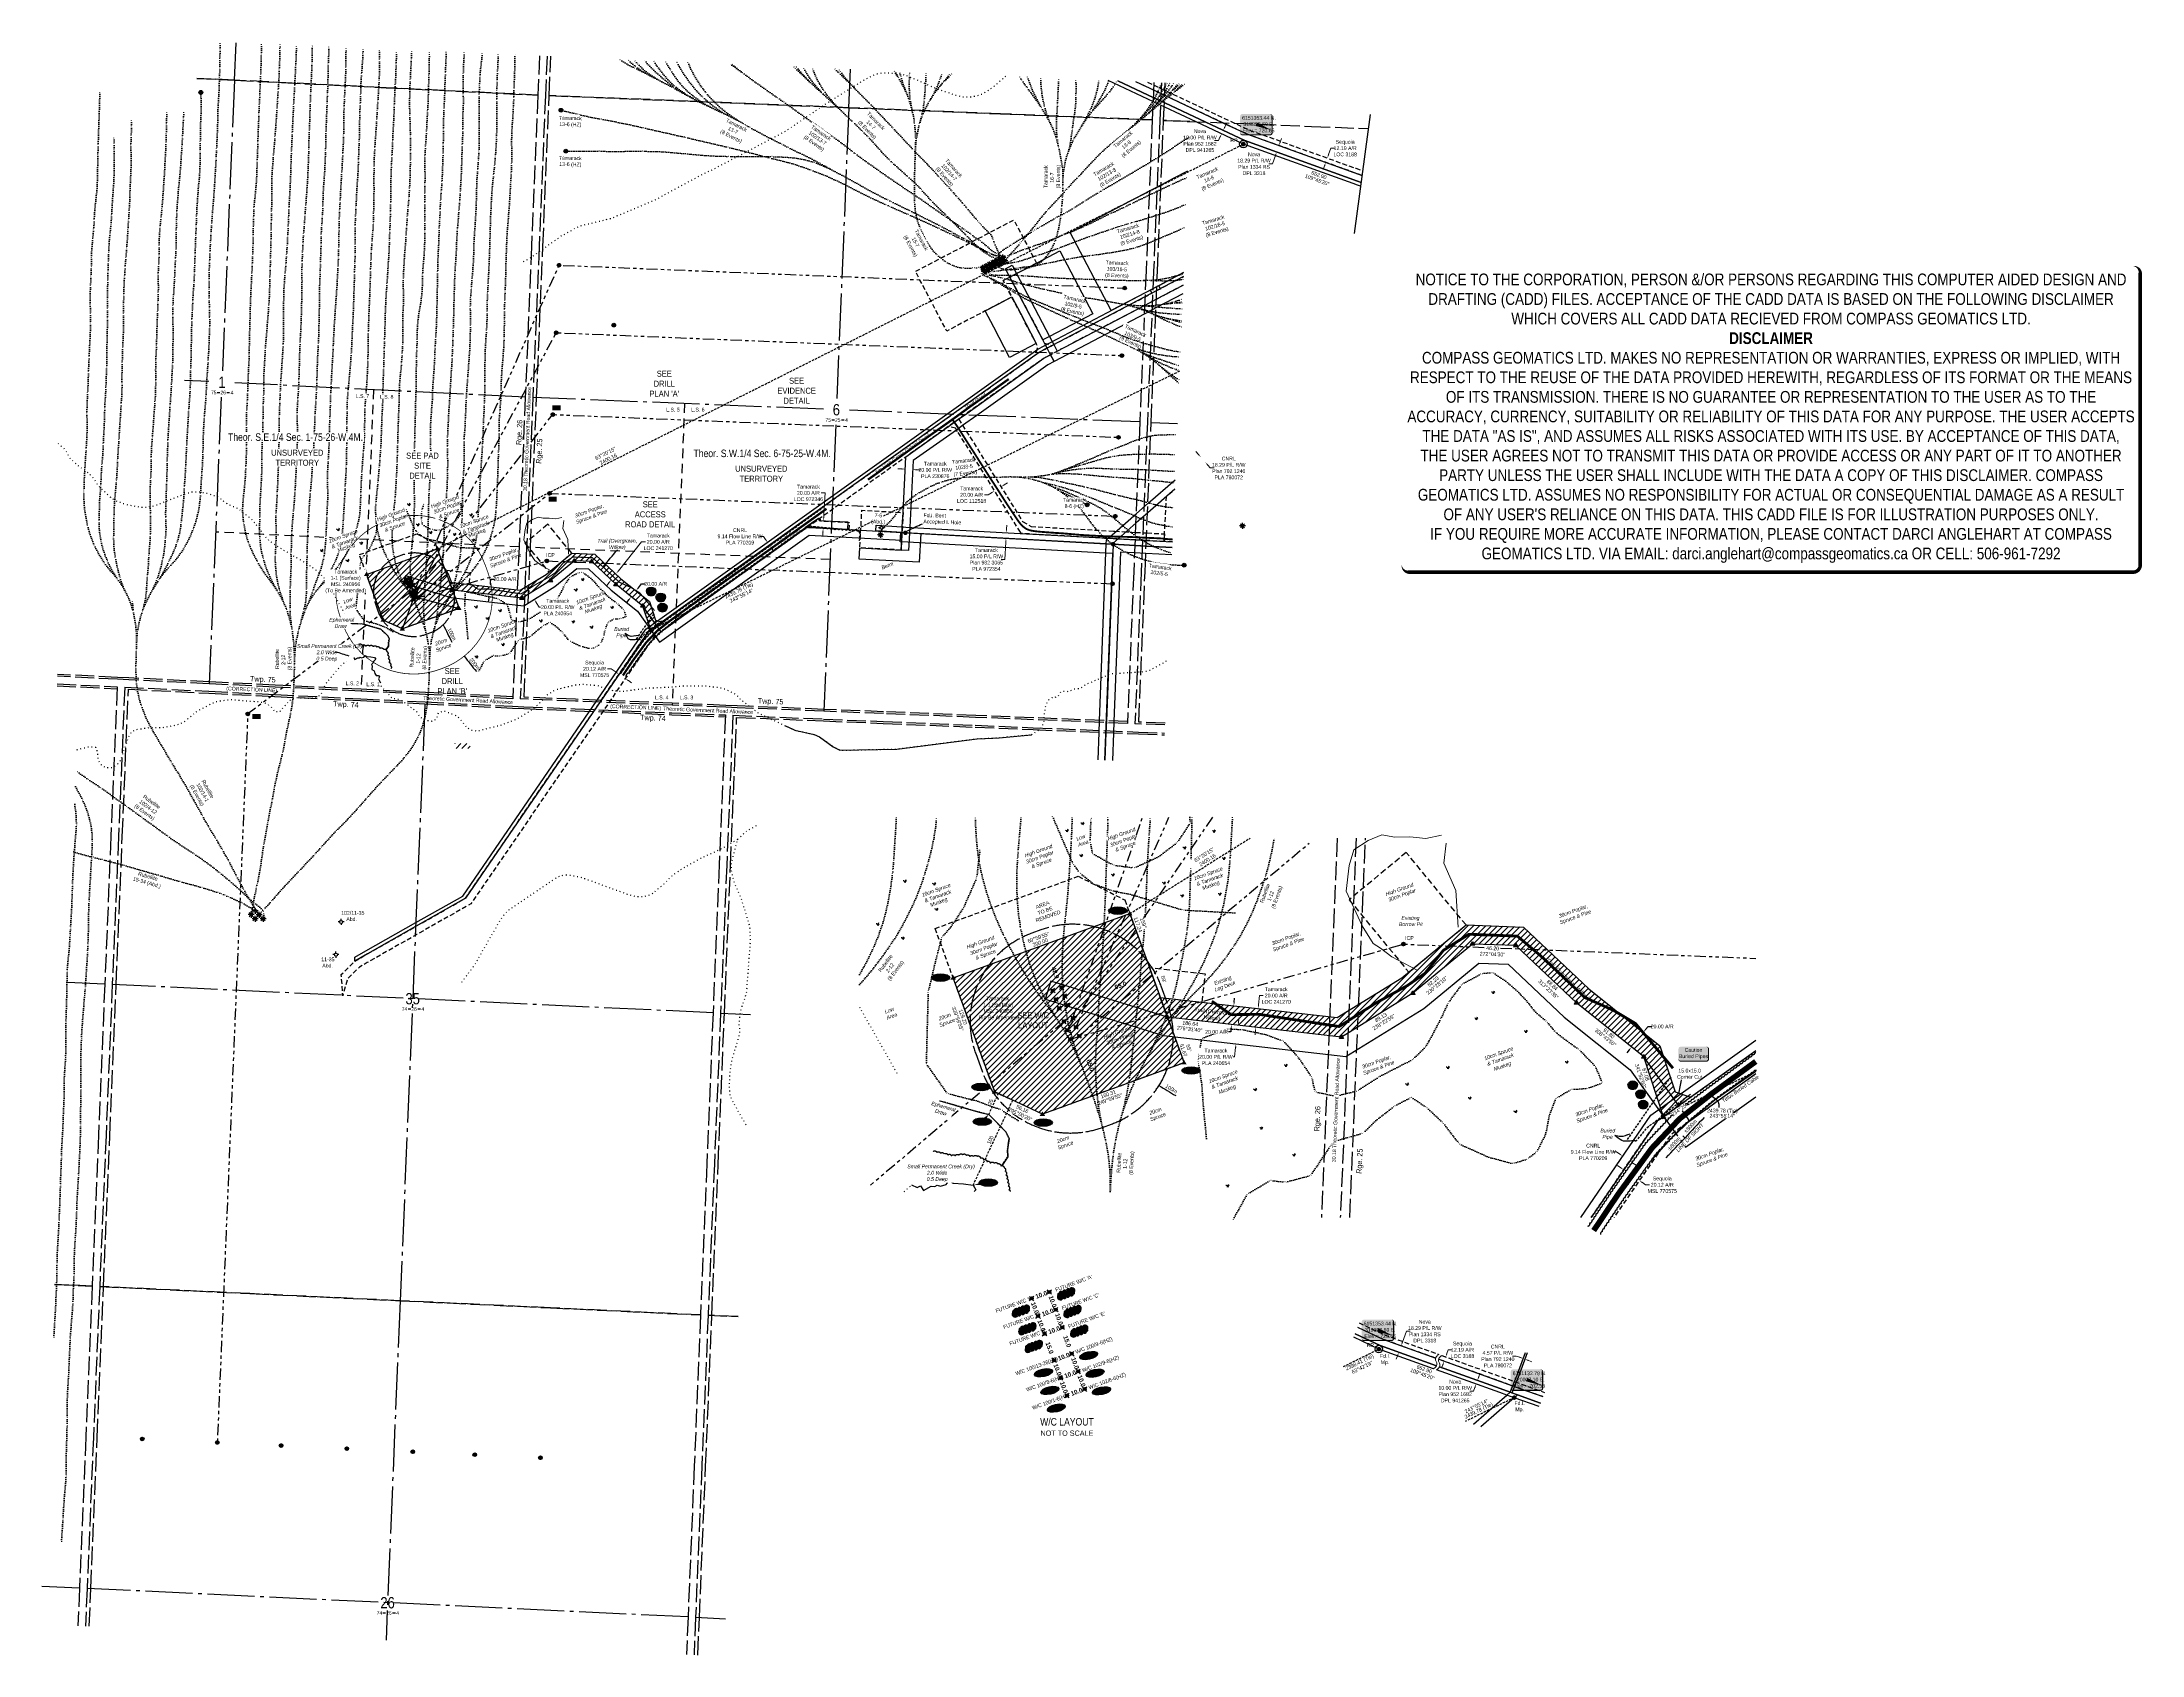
# Model space of a CAD drawing. Extents: x 316196 to 321784, y 6147332 to 6151625.
import ezdxf
from ezdxf.enums import TextEntityAlignment as Align

# ---------------------------------------------------------------- set-up
doc = ezdxf.new("R2010")
doc.units = 0
doc.header["$LTSCALE"] = 5
doc.header["$PDSIZE"] = 0.5
for name, pattern in [('0', [1, 1, 0]), ('foc-ACCESSROAD', [3.75, 2.5, -1.25]), ('foc-BUFFER', [16.75, 15, -1.75]), ('foc-DOT', [1, 0.2, -0.8]), ('foc-DRILLPATH', [14.75, 6, -1.75, 1.75, -1.75, 1.75, -1.75]), ('foc-LSD', [8, 5, -3]), ('foc-QUARTERLINE', [33, 25, -3, 2, -3]), ('foc-TIELINE', [1.875, 1.25, -0.625]), ('foc-TOPO', [1, 0.2, -0.8]), ('foc-TOPO-ephemeral', [6.25, 3.125, -0.625, 0.625, -0.625, 0.625, -0.625]), ('foc-UNSURVEYED', [12.5, 10, -2.5]), ('foc-WHEELTRACKS', [2, 0.4, -1.6]), ('HIDDEN2', [4.7625, 3.175, -1.5875]), ('UG_PIPE', [1.875, 1.25, -0.625])]:
    doc.linetypes.add(name, pattern=pattern)
doc.layers.get('Defpoints').update_dxf_attribs({"color": 9})
for name, color, linetype in [('10', 1, 'Continuous'), ('35', 37, 'Continuous'), ('9', 3, 'Continuous'), ('ABADATA-DRILL-T', 8, 'Continuous'), ('AS-PIPE-UG', 44, 'UG_PIPE'), ('AS-PIPE-UG-T', 44, 'Continuous'), ('AS-ROADS', 254, 'Continuous'), ('AS-TELEPHONE', 224, 'foc-TEL'), ('AS-TELEPHONE-T', 224, 'Continuous'), ('AUX-BUFFER', 7, 'foc-BUFFER'), ('C-AR', 13, 'foc-ACCESSROAD'), ('C-RW', 13, 'Continuous'), ('C-SYMBOL', 7, 'Continuous'), ('C-WS', 13, 'foc-ACCESSROAD'), ('C-WS-S', 13, 'Continuous'), ('CG-NOTES', 7, 'Continuous'), ('D-TXT', 6, 'Continuous'), ('DETAIL-HZ-Existing', 8, 'foc-DOT'), ('DETAIL-T', 7, 'Continuous'), ('DLO', 7, 'Continuous'), ('DML', 35, 'Continuous'), ('F-AR', 190, 'foc-ACCESSROAD'), ('F-RW', 190, 'Continuous'), ('F-WS-S', 190, 'Continuous'), ('L-BD', 7, 'Continuous'), ('L-BD1', 253, 'Continuous'), ('L-DETAIL-T', 3, 'Continuous'), ('L-MON', 1, 'Continuous'), ('L-QSEC', 8, 'foc-QUARTERLINE'), ('L-ROAD-T', 7, 'Continuous'), ('L-SECLBL', 7, 'Continuous'), ('L-SECQ', 8, 'foc-QUARTERLINE'), ('L-SECTION-LSD', 7, 'foc-LSD'), ('L-TIE', 7, 'foc-TIELINE'), ('L-TIE-T', 7, 'Continuous'), ('L-UNS-T', 3, 'Continuous'), ('L-USEC', 7, 'foc-UNSURVEYED'), ('LOC', 7, 'Continuous'), ('P-CROSSINGS', 250, 'Continuous'), ('P-ELEVATION', 7, 'Continuous'), ('P-PDRILLPATH', 12, 'foc-DRILLPATH'), ('P-PROPOSED', 10, 'Continuous'), ('P-PROPOSED-EXISTING-H', 59, 'Continuous'), ('P-TXT', 4, 'Continuous'), ('T-BUSH', 110, '0'), ('T-BUSH-T', 110, 'Continuous'), ('T-CREEK', 160, 'Continuous'), ('T-DRAW', 143, 'foc-TOPO-ephemeral'), ('T-EXISTING TFA', 220, 'HIDDEN2'), ('T-GENERAL', 48, 'foc-TOPO'), ('T-LOW-AREA', 48, 'foc-TOPO'), ('T-TIE', 201, 'foc-TIELINE'), ('T-VEGETATION CHANGE', 104, 'foc-TOPO'), ('T-WATER', 160, 'Continuous'), ('T-WATER-P3', 160, 'foc-WHEELTRACKS'), ('T-WATER-T', 170, 'Continuous')]:
    doc.layers.add(name, color=color, linetype=linetype)
for name, color, linetype, lineweight in [('C-AR-T', 13, 'Continuous', 9), ('C-RW-T', 13, 'Continuous', 9), ('F-AR-T', 190, 'Continuous', 9), ('F-RW-T', 190, 'Continuous', 9), ('F-WS-T', 190, 'Continuous', 9), ('T-ELEVATION', 48, 'Continuous', 18), ('T-TEXT', 48, 'Continuous', 18), ('T-TIE-T', 201, 'Continuous', 18)]:
    doc.layers.add(name, color=color, linetype=linetype, lineweight=lineweight)
doc.layers.add('DISCLAIMER', color=7, linetype='Continuous', plot=False)
doc.styles.add('100L', font='ARIALN.TTF', dxfattribs={"height": 11})
doc.styles.add('175L', font='ARIALN.TTF', dxfattribs={"height": 20})
doc.styles.add('80', font='ARIALN.TTF', dxfattribs={"height": 10})
doc.styles.add('80CG', font='ARIALN.TTF', dxfattribs={"height": 10})
doc.styles.add('80L', font='ARIALN.TTF', dxfattribs={"height": 10})
doc.styles.add('80LS', font='ARIALNI.TTF', dxfattribs={"height": 10})
doc.styles.add('BOLD', font='ARIALNB.TTF')
doc.styles.add('Crossing', font='ARIALN.TTF', dxfattribs={"height": 10})
doc.styles.add('foc-LtypeFont', font='ARIALN.TTF', dxfattribs={"height": 7.35})
doc.styles.add('SIMPLEX', font='ARIALN.TTF')
doc.linetypes.add('foc-TEL', pattern='A,2,-1,["T",foc-LtypeFont,S=0.2,R=0,X=-0.425,Y=-0.75],-1.24,8', length=12.24)
doc.linetypes.add('foc-TOPO-flowdirection-NOLINE', pattern='A,0,[">",foc-LtypeFont,S=0.3,R=0,X=0,Y=-0.945],-20,[">",foc-LtypeFont,S=0.3,R=0,X=0,Y=-0.945],0', length=20)
doc.dimstyles.new('CG2011', dxfattribs={"dimscale": 5, "dimtxt": 9, "dimasz": 2, "dimexe": 0.2, "dimexo": 0.0625, "dimgap": 0.5, "dimtad": 0, "dimtih": 1, "dimtoh": 1, "dimzin": 0, "dimdsep": 46, "dimtxsty": '80CG', "dimcen": 0.1, "dimse1": 1, "dimse2": 1, "dimclrd": 256, "dimclrt": 256, "dimaunit": 1, "dimadec": 4, "dimazin": 0, "dimtfac": 0.06, "dimtofl": 0, "dimtmove": 0, "dimatfit": 1, "dimfxl": 0.2, "dimtolj": 1, "dimtzin": 0, "dimlwd": -1, "dimarcsym": 0})
doc.dimstyles.new('COMPASS', dxfattribs={"dimscale": 5, "dimtxt": 10, "dimasz": 2.5, "dimexe": 0.2, "dimexo": 0.0625, "dimgap": 0.5, "dimtad": 0, "dimtih": 1, "dimtoh": 1, "dimzin": 0, "dimdsep": 46, "dimtxsty": '80', "dimcen": 0.1, "dimse1": 1, "dimse2": 1, "dimclrd": 256, "dimclrt": 256, "dimaunit": 1, "dimadec": 4, "dimazin": 0, "dimtfac": 0.06, "dimtofl": 0, "dimtmove": 0, "dimatfit": 1, "dimfxl": 0.2, "dimtolj": 1, "dimtzin": 0, "dimlwd": -1, "dimarcsym": 0})
doc.dimstyles.new('Compass 5 000', dxfattribs={"dimscale": 5, "dimtxt": 9, "dimasz": 2, "dimexe": 0.2, "dimexo": 0.0625, "dimgap": 0.5, "dimtad": 0, "dimtih": 1, "dimtoh": 1, "dimzin": 0, "dimdsep": 46, "dimtxsty": '80CG', "dimcen": 0.1, "dimse1": 1, "dimse2": 1, "dimclrd": 256, "dimclrt": 256, "dimaunit": 1, "dimadec": 4, "dimazin": 0, "dimtfac": 0.06, "dimtofl": 0, "dimtmove": 0, "dimatfit": 1, "dimfxl": 0.2, "dimtolj": 1, "dimtzin": 0, "dimlwd": -1, "dimarcsym": 0})
pattern_1 = [(45, (33.853, 653.962), (-7.856888594, 7.856888594), [])]
pattern_2 = [(45, (-1912.095, 1755.171), (-7.856888594, 7.856888594), [])]

# ---------------------------------------------------------------- blocks, each defined once
blk = doc.blocks.new('L-SECLBL')
at = {"layer": '9', "color": 7}
for p, q in [((-5.1, -27.8), (-12.3, -27.8)), ((20.7, -27.8), (13.5, -27.8))]:
    blk.add_line(p, q, dxfattribs=at)
at = {"layer": '10', "color": 2, "style": 'SIMPLEX'}
blk.add_attdef('SEC', text='', height=30, dxfattribs=at).set_placement((0, 0), align=Align.MIDDLE)
at = {"layer": '10', "color": 5, "style": '80L'}
blk.add_attdef('TWP', text='', height=9.5, dxfattribs=at).set_placement((-14.4, -27.4), align=Align.MIDDLE_RIGHT)
blk.add_attdef('RGE', text='', height=9.5, dxfattribs=at).set_placement((3.6, -27.4), align=Align.MIDDLE_CENTER)
blk.add_attdef('MER', text='', height=9.5, dxfattribs=at).set_placement((23.2, -27.4), align=Align.MIDDLE_LEFT)
blk = doc.blocks.new('*D481')
at = {"layer": 'Defpoints', "color": 0, "transparency": 16777216}
for p in [(318127.2, 6150293.1), (318084.1, 6150262.4), (318089.4, 6150255)]:
    blk.add_point(p, dxfattribs=at)
at = {"layer": 'F-RW-T', "transparency": 16777216}
for p, q in [((318115.6, 6150309.4), (318105.6, 6150309.4)), ((318121.4, 6150301.3), (318115.6, 6150309.4)), ((318138.3, 6150277.5), (318144.1, 6150269.4))]:
    blk.add_line(p, q, dxfattribs=at)
for points in [[(318122.8, 6150302.3), (318120.1, 6150300.3), (318127.2, 6150293.1)], [(318139.7, 6150278.5), (318137, 6150276.6), (318132.5, 6150285.7)]]:
    blk.add_solid(points, dxfattribs=at)
at = {"layer": 'F-RW-T', "transparency": 16777216, "insert": (318053.4, 6150309.4), "char_height": 10, "attachment_point": 5, "style": '80CG'}
blk.add_mtext('\\A1;CNRL\\P9.14 Flow Line R/W\\PPLA 770209', dxfattribs=at)
blk = doc.blocks.new('*D482')
at = {"layer": 'C-AR-T', "transparency": 16777216}
for p, q in [((318269.7, 6150425), (318279.7, 6150425)), ((318279.7, 6150425), (318276.7, 6150370.3)), ((318276.2, 6150360.4), (318276.7, 6150370.3)), ((318274, 6150320.4), (318273.5, 6150310.4))]:
    blk.add_line(p, q, dxfattribs=at)
for points in [[(318274.5, 6150360.4), (318277.8, 6150360.3), (318275.6, 6150350.4)], [(318272.3, 6150320.5), (318275.7, 6150320.3), (318274.5, 6150330.3)]]:
    blk.add_solid(points, dxfattribs=at)
at = {"layer": 'Defpoints', "color": 0, "transparency": 16777216}
for p in [(318286.3, 6150349.8), (318274.5, 6150330.3), (318285.2, 6150329.8)]:
    blk.add_point(p, dxfattribs=at)
at = {"layer": 'C-AR-T', "transparency": 16777216, "insert": (318235.4, 6150425), "char_height": 10, "attachment_point": 5, "style": '80CG'}
blk.add_mtext('\\A1;Tamarack\\P20.00 A/R\\PLOC 972346', dxfattribs=at)
blk = doc.blocks.new('GABD')
for p, q in [((-0.8, 0), (-1.6, 0)), ((0, 0.8), (0, 1.6)), ((1.6, 0), (0.8, 0)), ((0, -0.8), (0, -1.6))]:
    blk.add_line(p, q)
blk.add_circle((0, 0), 0.8)
blk = doc.blocks.new('GAS')
h = blk.add_hatch(color=255)
h.dxf.hatch_style = 1
edge = h.paths.add_edge_path()
edge.add_arc((0, 0), 0.9, 0, 360)
for p, q in [((-0.8, 0), (-1.6, 0)), ((-0.6, 0.6), (-1.1, 1.1)), ((0, 0.8), (0, 1.6)), ((0.6, 0.6), (1.1, 1.1)), ((1.6, 0), (0.8, 0)), ((-0.6, -0.6), (-1.1, -1.1)), ((0, -0.8), (0, -1.6)), ((1.1, -1.1), (0.6, -0.6))]:
    blk.add_line(p, q)
blk.add_circle((0, 0), 0.8)
blk = doc.blocks.new('TRIA')
blk.add_hatch(color=255).paths.add_polyline_path([(0, 1.5), (-1.5, -0.9), (1.4, -0.9)])
blk = doc.blocks.new('TRIAA')
blk.add_blockref('TRIA', (0, 0))
blk = doc.blocks.new('TRIB')
at = {"color": 1}
blk.add_lwpolyline([(-1.1, -0.7), (0, 1.1), (1, -0.7)], close=True, dxfattribs=at)
blk = doc.blocks.new('TRIBB')
blk.add_blockref('TRIB', (0, 0))
blk = doc.blocks.new('TRICC')
for name in ['TRIAA', 'TRIBB']:
    blk.add_blockref(name, (0, 0))
blk = doc.blocks.new('plspike')
blk.add_blockref('TRICC', (0, 0))
blk = doc.blocks.new('fdia')
at = {"color": 255, "const_width": 1}
blk.add_lwpolyline([(-0.5, 0, 1), (0.5, 0, 1)], format="xyb", close=True, dxfattribs=at)
blk = doc.blocks.new('Fdiaa')
blk.add_blockref('fdia', (0, 0))
blk = doc.blocks.new('fdib')
at = {"color": 1, "const_width": 1.6}
blk.add_lwpolyline([(-0.4, 0, 1), (0.4, 0, 1)], format="xyb", close=True, dxfattribs=at)
at = {"color": 1}
blk.add_circle((0, 0), 0.8, dxfattribs=at)
blk = doc.blocks.new('Fdibb')
blk.add_blockref('fdib', (0, 0))
blk = doc.blocks.new('fdicc')
for name in ['Fdibb', 'Fdiaa']:
    blk.add_blockref(name, (0, 0))
blk = doc.blocks.new('FDI')
blk.add_blockref('fdicc', (0, 0))
blk = doc.blocks.new('*D487')
at = {"layer": 'C-RW-T', "transparency": 16777216}
for p, q in [((318762.5, 6150329.2), (318763.1, 6150339.2)), ((318760.6, 6150294.2), (318758, 6150247.9)), ((318758, 6150247.9), (318748, 6150247.9))]:
    blk.add_line(p, q, dxfattribs=at)
for points in [[(318758.9, 6150294.3), (318762.3, 6150294.1), (318761.1, 6150304.2)], [(318760.9, 6150329.3), (318764.2, 6150329.1), (318762, 6150319.2)]]:
    blk.add_solid(points, dxfattribs=at)
at = {"layer": 'Defpoints', "color": 0, "transparency": 16777216}
for p in [(318566, 6150315), (318566.8, 6150330), (318762, 6150319.2)]:
    blk.add_point(p, dxfattribs=at)
at = {"layer": 'C-RW-T', "transparency": 16777216, "insert": (318708.9, 6150247.9), "char_height": 10, "attachment_point": 5, "style": '80CG'}
blk.add_mtext('\\A1;Tamarack\\P15.00 P/L R/W\\PPlan 982 3065\\PPLA 972354', dxfattribs=at)
blk = doc.blocks.new('*D488')
at = {"layer": 'Defpoints', "color": 0, "transparency": 16777216}
for p in [(319279.8, 6150520.4), (319291.6, 6150506.4), (319291.8, 6150506.7)]:
    blk.add_point(p, dxfattribs=at)
at = {"layer": 'F-RW-T', "transparency": 16777216}
for p, q in [((319272.9, 6150527.7), (319266.3, 6150535.2)), ((319298.1, 6150498.9), (319304.7, 6150491.4)), ((319304.7, 6150491.4), (319314.7, 6150491.4))]:
    blk.add_line(p, q, dxfattribs=at)
for points in [[(319274.2, 6150528.8), (319271.7, 6150526.6), (319279.5, 6150520.2)], [(319299.4, 6150500), (319296.9, 6150497.8), (319291.6, 6150506.4)]]:
    blk.add_solid(points, dxfattribs=at)
at = {"layer": 'F-RW-T', "transparency": 16777216, "insert": (319353.8, 6150491.4), "char_height": 10, "attachment_point": 5, "style": '80CG'}
blk.add_mtext('\\A1;CNRL\\P18.29 P/L R/W\\PPlan 792 1240\\PPLA 780072', dxfattribs=at)
blk = doc.blocks.new('MUSK')
at = {"layer": 'T-GENERAL', "linetype": 'Continuous'}
for centre, radius, start, end in [((-0.9, 0), 0.856, 357.7915, 88.2897), ((1.9, 0.2), 1.86, 140.732, 184.6871), ((1.9, -0.8), 2.08, 122.4427, 157.2145)]:
    blk.add_arc(centre, radius, start, end, dxfattribs=at)
blk = doc.blocks.new('*D491')
at = {"layer": 'Defpoints', "color": 0, "transparency": 16777216}
for p in [(319334.6, 6151380.8), (319334.7, 6151380.7), (319338.9, 6151389.8)]:
    blk.add_point(p, dxfattribs=at)
at = {"layer": 'F-RW-T', "transparency": 16777216}
for p, q in [((319343.3, 6151398.8), (319347.5, 6151407.9)), ((319326.2, 6151362.6), (319316.2, 6151362.6)), ((319330.5, 6151371.7), (319326.2, 6151362.6))]:
    blk.add_line(p, q, dxfattribs=at)
for points in [[(319341.8, 6151399.5), (319344.8, 6151398.1), (319339, 6151389.8)], [(319329, 6151372.4), (319332, 6151371), (319334.7, 6151380.7)]]:
    blk.add_solid(points, dxfattribs=at)
at = {"layer": 'F-RW-T', "transparency": 16777216, "insert": (319277.1, 6151362.6), "char_height": 10, "attachment_point": 5, "style": '80CG'}
blk.add_mtext('\\A1;Nova\\P10.00 P/L R/W\\PPlan 952 1682\\PDPL 941265', dxfattribs=at)
blk = doc.blocks.new('*D492')
at = {"layer": 'Defpoints', "color": 0, "transparency": 16777216}
for p in [(319499.6, 6151345.1), (319481.2, 6151332.3), (319493.5, 6151327.9)]:
    blk.add_point(p, dxfattribs=at)
at = {"layer": 'F-RW-T', "transparency": 16777216}
for p, q in [((319490.8, 6151358.9), (319494.2, 6151368.3)), ((319470.1, 6151301.1), (319460.1, 6151301.1)), ((319477.9, 6151322.8), (319470.1, 6151301.1))]:
    blk.add_line(p, q, dxfattribs=at)
for points in [[(319489.2, 6151359.5), (319492.4, 6151358.3), (319487.4, 6151349.5)], [(319476.3, 6151323.4), (319479.4, 6151322.3), (319481.2, 6151332.3)]]:
    blk.add_solid(points, dxfattribs=at)
at = {"layer": 'F-RW-T', "transparency": 16777216, "insert": (319421, 6151301.1), "char_height": 10, "attachment_point": 5, "style": '80CG'}
blk.add_mtext('\\A1;Nova\\P18.29 P/L R/W\\PPlan 1334 RS\\PDPL 3318', dxfattribs=at)
blk = doc.blocks.new('*D493')
at = {"layer": 'Defpoints', "color": 0, "transparency": 16777216}
for p in [(319579.7, 6151316.3), (319583.8, 6151327.8), (319616.1, 6151316.2)]:
    blk.add_point(p, dxfattribs=at)
at = {"layer": 'F-AR-T', "transparency": 16777216}
for p, q in [((319619.5, 6151325.6), (319625.7, 6151342.7)), ((319625.7, 6151342.7), (319635.7, 6151342.7)), ((319608.6, 6151295.3), (319605.3, 6151285.9))]:
    blk.add_line(p, q, dxfattribs=at)
for points in [[(319607.1, 6151295.9), (319610.2, 6151294.8), (319612, 6151304.7)], [(319618, 6151326.2), (319621.1, 6151325), (319616.1, 6151316.2)]]:
    blk.add_solid(points, dxfattribs=at)
at = {"layer": 'F-AR-T', "transparency": 16777216, "insert": (319663.6, 6151342.7), "char_height": 10, "attachment_point": 5, "style": '80CG'}
blk.add_mtext('\\A1;Sequoia\\P12.19 A/R\\PLOC 3188', dxfattribs=at)
blk = doc.blocks.new('TEMP')
h = blk.add_hatch(color=255)
h.dxf.hatch_style = 1
h.paths.add_polyline_path([(0, 0.3), (-0.7, 1.2), (-0.7, 0.7), (-1.2, 0.7), (-0.3, 0), (-1.2, -0.7), (-0.7, -0.7), (-0.7, -1.2), (0, -0.3), (0.7, -1.2), (0.7, -0.7), (1.2, -0.7), (0.3, 0), (1.2, 0.7), (0.7, 0.7), (0.7, 1.2)])
h.paths.add_polyline_path([(0.6, 0.8), (0.6, 0.6), (0.8, 0.6), (0.1, 0), (0.8, -0.6), (0.6, -0.6), (0.6, -0.8), (0, -0.1), (-0.6, -0.8), (-0.6, -0.6), (-0.8, -0.6), (-0.1, 0), (-0.8, 0.6), (-0.6, 0.6), (-0.6, 0.8), (0, 0.1)], flags=16)
h = blk.add_hatch(color=1)
h.dxf.hatch_style = 1
h.paths.add_polyline_path([(0, 0.1), (-0.6, 0.8), (-0.6, 0.6), (-0.8, 0.6), (-0.1, 0), (-0.8, -0.6), (-0.6, -0.6), (-0.6, -0.8), (0, -0.1), (0.6, -0.8), (0.6, -0.6), (0.8, -0.6), (0.1, 0), (0.8, 0.6), (0.6, 0.6), (0.6, 0.8)])
at = {"color": 1}
for p, q in [((-0.1, 0), (0.1, 0)), ((0, 0.1), (0, -0.1))]:
    blk.add_line(p, q, dxfattribs=at)
at = {"color": 255, "flags": 128}
blk.add_lwpolyline([(-0.3, 0), (-1.2, 0.7), (-0.7, 0.7), (-0.7, 1.2), (0, 0.3), (0.7, 1.2), (0.7, 0.7), (1.2, 0.7), (0.3, 0), (1.2, -0.7), (0.7, -0.7), (0.7, -1.2), (0, -0.3), (-0.7, -1.2), (-0.7, -0.7), (-1.2, -0.7)], close=True, dxfattribs=at)
at = {"color": 1, "flags": 128}
blk.add_lwpolyline([(-0.1, 0), (-0.8, 0.6), (-0.6, 0.6), (-0.6, 0.8), (0, 0.1), (0.6, 0.8), (0.6, 0.6), (0.8, 0.6), (0.1, 0), (0.8, -0.6), (0.6, -0.6), (0.6, -0.8), (0, -0.1), (-0.6, -0.8), (-0.6, -0.6), (-0.8, -0.6)], close=True, dxfattribs=at)
blk = doc.blocks.new('*D496')
at = {"layer": 'Defpoints', "color": 0, "transparency": 16777216}
for p in [(317398.3, 6150173.9), (317385.8, 6150155.2), (317396.1, 6150154)]:
    blk.add_point(p, dxfattribs=at)
at = {"layer": 'P-TXT', "transparency": 16777216}
for p, q in [((317389.2, 6150185), (317390.4, 6150195.7)), ((317390.4, 6150195.7), (317400.4, 6150195.7)), ((317384.7, 6150145.2), (317383.5, 6150135.3))]:
    blk.add_line(p, q, dxfattribs=at)
for points in [[(317387.6, 6150185.2), (317390.9, 6150184.8), (317388.1, 6150175)], [(317383, 6150145.4), (317386.3, 6150145), (317385.8, 6150155.2)]]:
    blk.add_solid(points, dxfattribs=at)
at = {"layer": 'P-TXT', "transparency": 16777216, "insert": (317428.2, 6150195.7), "char_height": 10, "attachment_point": 5, "style": '80CG'}
blk.add_mtext('\\A1;20.00 A/R', dxfattribs=at)
blk = doc.blocks.new('*D497')
at = {"layer": 'Defpoints', "color": 0, "transparency": 16777216}
for p in [(317771.1, 6150143.4), (317776.6, 6150164.5), (317783.6, 6150159)]:
    blk.add_point(p, dxfattribs=at)
at = {"layer": 'P-TXT', "transparency": 16777216}
for p, q in [((317782.9, 6150172.3), (317791.4, 6150183)), ((317791.4, 6150183), (317801.4, 6150183)), ((317757.9, 6150141.1), (317751.6, 6150133.3))]:
    blk.add_line(p, q, dxfattribs=at)
for points in [[(317781.6, 6150173.4), (317784.2, 6150171.3), (317776.6, 6150164.5)], [(317756.6, 6150142.2), (317759.2, 6150140.1), (317764.1, 6150148.9)]]:
    blk.add_solid(points, dxfattribs=at)
at = {"layer": 'P-TXT', "transparency": 16777216, "insert": (317829.2, 6150183), "char_height": 10, "attachment_point": 5, "style": '80CG'}
blk.add_mtext('\\A1;20.00 A/R', dxfattribs=at)
blk = doc.blocks.new('*D500')
at = {"layer": 'Defpoints', "color": 0, "transparency": 16777216}
for p in [(319931, 6148125.6), (319940.2, 6148109.3), (319944.3, 6148120.8)]:
    blk.add_point(p, dxfattribs=at)
at = {"layer": 'F-AR-T', "transparency": 16777216}
for p, q in [((319923.5, 6148104.7), (319920.1, 6148095.3)), ((319934.3, 6148135), (319937.7, 6148144.4)), ((319937.7, 6148144.4), (319947.7, 6148144.4))]:
    blk.add_line(p, q, dxfattribs=at)
for points in [[(319921.9, 6148105.2), (319925, 6148104.1), (319926.9, 6148114.1)], [(319932.8, 6148135.5), (319935.9, 6148134.4), (319931, 6148125.6)]]:
    blk.add_solid(points, dxfattribs=at)
at = {"layer": 'F-AR-T', "transparency": 16777216, "insert": (319975.7, 6148144.4), "char_height": 10, "attachment_point": 5, "style": '80CG'}
blk.add_mtext('\\A1;Sequoia\\P12.19 A/R\\PLOC 3188', dxfattribs=at)
blk = doc.blocks.new('*D499')
at = {"layer": 'Defpoints', "color": 0, "transparency": 16777216}
for p in [(319806.2, 6148138), (319853.9, 6148120.8), (319860.1, 6148138.1)]:
    blk.add_point(p, dxfattribs=at)
at = {"layer": 'F-RW-T', "transparency": 16777216}
for p, q in [((319815.7, 6148164.6), (319826.3, 6148194)), ((319826.3, 6148194), (319836.3, 6148194)), ((319802.8, 6148128.6), (319799.4, 6148119.2))]:
    blk.add_line(p, q, dxfattribs=at)
for points in [[(319814.2, 6148165.2), (319817.3, 6148164.1), (319812.4, 6148155.2)], [(319801.2, 6148129.1), (319804.4, 6148128), (319806.2, 6148138)]]:
    blk.add_solid(points, dxfattribs=at)
at = {"layer": 'F-RW-T', "transparency": 16777216, "insert": (319875.4, 6148194), "char_height": 10, "attachment_point": 5, "style": '80CG'}
blk.add_mtext('\\A1;Nova\\P18.29 P/L R/W\\PPlan 1334 RS\\PDPL 3318', dxfattribs=at)
blk = doc.blocks.new('*D501')
at = {"layer": 'Defpoints', "color": 0, "transparency": 16777216}
for p in [(319905.8, 6148102.2), (319902.5, 6148092.8), (320012.1, 6148053.4)]:
    blk.add_point(p, dxfattribs=at)
at = {"layer": 'F-RW-T', "transparency": 16777216}
for p, q in [((320008.7, 6148044), (320005.4, 6148034.6)), ((320018.9, 6148072.2), (320022.2, 6148081.6)), ((320005.4, 6148034.6), (319995.4, 6148034.6))]:
    blk.add_line(p, q, dxfattribs=at)
for points in [[(320007.2, 6148044.6), (320010.3, 6148043.4), (320012.1, 6148053.4)], [(320017.3, 6148072.8), (320020.4, 6148071.7), (320015.5, 6148062.8)]]:
    blk.add_solid(points, dxfattribs=at)
at = {"layer": 'F-RW-T', "transparency": 16777216, "insert": (319956.3, 6148034.6), "char_height": 10, "attachment_point": 5, "style": '80CG'}
blk.add_mtext('\\A1;Nova\\P10.00 P/L R/W\\PPlan 952 1682\\PDPL 941265', dxfattribs=at)
blk = doc.blocks.new('*D502')
at = {"layer": 'Defpoints', "color": 0, "transparency": 16777216}
for p in [(320137.3, 6148121.1), (320140.2, 6148129.4), (320144.5, 6148127.8)]:
    blk.add_point(p, dxfattribs=at)
at = {"layer": 'F-RW-T', "transparency": 16777216}
for p, q in [((320118.4, 6148127.9), (320108.4, 6148127.9)), ((320127.9, 6148124.5), (320118.4, 6148127.9)), ((320151, 6148116.1), (320160.4, 6148112.8))]:
    blk.add_line(p, q, dxfattribs=at)
for points in [[(320128.4, 6148126), (320127.3, 6148122.9), (320137.3, 6148121.1)], [(320151.5, 6148117.7), (320150.4, 6148114.6), (320141.6, 6148119.5)]]:
    blk.add_solid(points, dxfattribs=at)
at = {"layer": 'F-RW-T', "transparency": 16777216, "insert": (320069.7, 6148127.9), "char_height": 10, "attachment_point": 5, "style": '80CG'}
blk.add_mtext('\\A1;CNRL\\P4.57 P/L R/W\\PPlan 792 1240\\PPLA 780072', dxfattribs=at)
blk = doc.blocks.new('WC')
at = {"layer": 'L-MON'}
h = blk.add_hatch(color=255, dxfattribs=at)
h.dxf.hatch_style = 1
edge = h.paths.add_edge_path()
edge.add_arc((0, 0), 0.9, 0, 360)
at = {"layer": 'L-MON', "color": 240, "flags": 128}
for points in [[(-0.6, 0.5), (-1.2, 1.1)], [(0.5, 0.6), (1.1, 1.2)], [(-1.2, -1.2), (-0.6, -0.6)], [(1.2, -1.2), (0.6, -0.6)]]:
    blk.add_lwpolyline(points, dxfattribs=at)
at = {"layer": 'L-MON', "color": 240}
for radius in [0.8, 0.373]:
    blk.add_circle((0, 0), radius, dxfattribs=at)
blk = doc.blocks.new('plbh')
at = {"layer": 'L-MON'}
h = blk.add_hatch(color=255, dxfattribs=at)
h.dxf.hatch_style = 1
edge = h.paths.add_edge_path()
edge.add_arc((0, 0), 1.16, 0, 360)
h = blk.add_hatch(color=256, dxfattribs=at)
h.dxf.hatch_style = 1
h.paths.add_polyline_path([(-0.96, 0, 1), (0.96, 0, 1)])
h.paths.add_polyline_path([(0.91, 0, -1), (-0.91, 0, -1)], flags=16)
h.paths.add_polyline_path([(0.45, 0, -1), (-0.45, 0, -1)], flags=0)
h = blk.add_hatch(color=256, dxfattribs=at)
h.dxf.hatch_style = 1
h.paths.add_polyline_path([(-0.45, 0, 1), (0.45, 0, 1)])
h.paths.add_polyline_path([(0.4, 0, -1), (-0.4, 0, -1)], flags=16)
at = {"layer": 'L-MON', "color": 240}
for radius in [0.96, 0.91, 0.45, 0.4]:
    blk.add_circle((0, 0), radius, dxfattribs=at)
blk = doc.blocks.new('*D503')
at = {"layer": 'C-RW-T', "transparency": 16777216}
for p, q in [((318483.3, 6150488.8), (318473.3, 6150489.3)), ((318523.2, 6150486.7), (318533.2, 6150486.2))]:
    blk.add_line(p, q, dxfattribs=at)
for points in [[(318483.4, 6150490.5), (318483.2, 6150487.1), (318493.3, 6150488.3)], [(318523.3, 6150488.4), (318523.1, 6150485), (318513.2, 6150487.2)]]:
    blk.add_solid(points, dxfattribs=at)
at = {"layer": 'Defpoints', "color": 0, "transparency": 16777216}
for p in [(318491.6, 6150455.4), (318511.5, 6150454.3), (318513.2, 6150487.2)]:
    blk.add_point(p, dxfattribs=at)
at = {"layer": 'C-RW-T', "transparency": 16777216, "insert": (318572.8, 6150486.2), "char_height": 10, "attachment_point": 5, "style": '80CG'}
blk.add_mtext('\\A1;Tamarack\\P20.00 P/L R/W\\PPLA 230876', dxfattribs=at)
blk = doc.blocks.new('*D504')
at = {"layer": 'Defpoints', "color": 0, "transparency": 16777216}
for p in [(317721.7, 6149927.8), (317731.8, 6149942.4), (317738.3, 6149916.4)]:
    blk.add_point(p, dxfattribs=at)
at = {"layer": 'F-AR-T', "transparency": 16777216}
for p, q in [((317710.8, 6149956.8), (317700.8, 6149956.8)), ((317723.5, 6149948.1), (317710.8, 6149956.8)), ((317756.6, 6149925.4), (317764.8, 6149919.8))]:
    blk.add_line(p, q, dxfattribs=at)
for points in [[(317724.4, 6149949.5), (317722.6, 6149946.7), (317731.8, 6149942.4)], [(317757.5, 6149926.8), (317755.7, 6149924), (317748.3, 6149931.1)]]:
    blk.add_solid(points, dxfattribs=at)
at = {"layer": 'F-AR-T', "transparency": 16777216, "insert": (317666.5, 6149956.8), "char_height": 10, "attachment_point": 5, "style": '80CG'}
blk.add_mtext('\\A1;Sequoia\\P20.12 A/R\\PMSL 770575', dxfattribs=at)
blk = doc.blocks.new('BH_Existing')
at = {"layer": 'ABADATA-DRILL-T'}
h = blk.add_hatch(color=256, dxfattribs=at)
h.dxf.hatch_style = 1
edge = h.paths.add_edge_path()
edge.add_arc((0, 0), 0.5, 0, 360)
blk.add_circle((0, 0), 0.5, dxfattribs=at)
blk = doc.blocks.new('*D525')
at = {"layer": 'C-AR-T', "transparency": 16777216}
for p, q in [((318756.4, 6150446.6), (318764.9, 6150451.9)), ((318714, 6150420.1), (318704, 6150420.1)), ((318722.5, 6150425.4), (318714, 6150420.1))]:
    blk.add_line(p, q, dxfattribs=at)
for points in [[(318755.5, 6150448), (318757.3, 6150445.2), (318747.9, 6150441.3)], [(318721.6, 6150426.8), (318723.3, 6150424), (318730.9, 6150430.7)]]:
    blk.add_solid(points, dxfattribs=at)
at = {"layer": 'Defpoints', "color": 0, "transparency": 16777216}
for p in [(318747.9, 6150441.3), (318749.1, 6150401.6), (318766.1, 6150412.2)]:
    blk.add_point(p, dxfattribs=at)
at = {"layer": 'C-AR-T', "transparency": 16777216, "insert": (318669.7, 6150420.1), "char_height": 10, "attachment_point": 5, "style": '80CG'}
blk.add_mtext('\\A1;Tamarack\\P20.00 A/R\\PLOC 112518', dxfattribs=at)
blk = doc.blocks.new('ICP_text')
at = {"color": 14, "insert": (-10.8, -0.5), "char_height": 10, "attachment_point": 5, "style": '80L', "bg_fill": 1, "box_fill_scale": 1.15, "bg_fill_color": 255, "bg_fill_transparency": 0}
blk.add_mtext_dynamic_manual_height_columns('ICP', width=19.07, gutter_width=47.5, heights=[0], dxfattribs=at)
blk = doc.blocks.new('xing2')
h = blk.add_hatch(color=50)
h.dxf.hatch_style = 1
edge = h.paths.add_edge_path()
edge.add_ellipse((0, 0), major_axis=(-12.5, 0), ratio=0.816297, start_angle=0, end_angle=360)
h = blk.add_hatch(color=250)
h.dxf.hatch_style = 1
edge = h.paths.add_edge_path()
edge.add_ellipse((0, -2), major_axis=(-12.5, 0), ratio=0.816297, start_angle=0, end_angle=180)
edge.add_line((12.5, -2), (12.5, 0))
edge.add_ellipse((0, 0), major_axis=(-12.5, 0), ratio=0.816297, start_angle=0, end_angle=180, ccw=False)
edge.add_line((-12.5, 0), (-12.5, -2))
at = {"color": 250}
blk.add_ellipse((0, 0), major_axis=(-12.5, 0), ratio=0.816297, dxfattribs=at)
blk.add_ellipse((0, -2), major_axis=(-12.5, 0), ratio=0.816297, start_param=0, end_param=3.141593, dxfattribs=at)
at = {"color": 250, "style": 'Crossing'}
blk.add_attdef('CROSSING', text='', height=9, dxfattribs=at).set_placement((0.1, 0), align=Align.MIDDLE_CENTER)
at = {"color": 250, "style": 'Crossing', "flags": 1}
for tag, p in [('DESCRIPTION', (0.1, -25.8)), ('LOCATION', (0.1, -39.3)), ('DWG_REF', (0.1, -52.8)), ('OWNER', (0.1, -12.5))]:
    blk.add_attdef(tag, text='', height=9, dxfattribs=at).set_placement(p, align=Align.MIDDLE_CENTER)
blk = doc.blocks.new('*D545')
at = {"layer": 'Defpoints', "color": 0, "transparency": 16777216}
for p in [(320404.9, 6148623.4), (320274.7, 6148433.4), (320316.1, 6148404.9)]:
    blk.add_point(p, dxfattribs=at)
at = {"layer": 'F-AR-T', "transparency": 16777216}
for p, q in [((320396.7, 6148629.1), (320388.4, 6148634.7)), ((320454.7, 6148589.3), (320462.9, 6148583.7)), ((320462.9, 6148583.7), (320472.9, 6148583.7))]:
    blk.add_line(p, q, dxfattribs=at)
for points in [[(320397.6, 6148630.5), (320395.7, 6148627.7), (320404.9, 6148623.4)], [(320455.6, 6148590.7), (320453.7, 6148588), (320446.4, 6148595)]]:
    blk.add_solid(points, dxfattribs=at)
at = {"layer": 'F-AR-T', "transparency": 16777216, "insert": (320507.2, 6148583.7), "char_height": 10, "attachment_point": 5, "style": '80CG'}
blk.add_mtext('\\A1;Sequoia\\P20.12 A/R\\PMSL 770575', dxfattribs=at)
blk = doc.blocks.new('*D546')
at = {"layer": 'Defpoints', "color": 0, "transparency": 16777216}
for p in [(319460.6, 6148999), (319466.3, 6149048.7)]:
    blk.add_point(p, dxfattribs=at)
at = {"layer": 'P-TXT', "transparency": 16777216}
for p, q in [((319368.2, 6149069.9), (319369.3, 6149079.9)), ((319360.3, 6149000.4), (319359.1, 6148990.5)), ((319359.1, 6148990.5), (319349.1, 6148990.5))]:
    blk.add_line(p, q, dxfattribs=at)
for points in [[(319366.6, 6149070.1), (319369.9, 6149069.8), (319367.1, 6149060)], [(319358.6, 6149000.6), (319361.9, 6149000.2), (319361.4, 6149010.3)]]:
    blk.add_solid(points, dxfattribs=at)
at = {"layer": 'P-TXT', "transparency": 16777216, "insert": (319321.4, 6148990.5), "char_height": 10, "attachment_point": 5, "style": '80CG', "bg_fill": 3, "box_fill_scale": 1.1, "bg_fill_color": 256, "bg_fill_true_color": 13158600, "bg_fill_transparency": 0}
blk.add_mtext('\\A1;20.00 A/R', dxfattribs=at)
at = {"layer": 'Defpoints', "color": 0, "transparency": 16777216}
blk.add_point((319361.4, 6149010.3), dxfattribs=at)
blk = doc.blocks.new('*D547')
at = {"layer": 'Defpoints', "color": 0, "transparency": 16777216}
for p in [(320429.4, 6149011.4), (320398.1, 6148972.4), (320456.8, 6148989.4)]:
    blk.add_point(p, dxfattribs=at)
at = {"layer": 'P-TXT', "transparency": 16777216}
for p, q in [((320463, 6148997.2), (320469.3, 6149005)), ((320469.3, 6149005), (320479.3, 6149005)), ((320419.2, 6148942.6), (320413, 6148934.8))]:
    blk.add_line(p, q, dxfattribs=at)
for points in [[(320461.7, 6148998.2), (320464.3, 6148996.2), (320456.8, 6148989.4)], [(320417.9, 6148943.6), (320420.5, 6148941.6), (320425.5, 6148950.4)]]:
    blk.add_solid(points, dxfattribs=at)
at = {"layer": 'P-TXT', "transparency": 16777216, "insert": (320507, 6149005), "char_height": 10, "attachment_point": 5, "style": '80CG'}
blk.add_mtext('\\A1;20.00 A/R', dxfattribs=at)
blk = doc.blocks.new('we')
at = {"layer": 'P-ELEVATION'}
h = blk.add_hatch(color=111, dxfattribs=at)
h.dxf.hatch_style = 1
edge = h.paths.add_edge_path()
edge.add_ellipse((0, 0), major_axis=(-24.4, 0), ratio=0.410256, start_angle=0, end_angle=360)
at = {"layer": 'P-ELEVATION', "color": 7, "flags": 128}
blk.add_lwpolyline([(0, 0, 12.5, 0, 0), (-12.4, -6.4, 0, 0, 0)], format="xyseb", dxfattribs=at)
at = {"layer": 'P-ELEVATION', "color": 7}
blk.add_ellipse((0, 0), major_axis=(-24.4, 0), ratio=0.410256, dxfattribs=at)
at = {"layer": 'P-ELEVATION', "style": '80'}
blk.add_attdef('ELEVATION', text='', height=10, dxfattribs=at).set_placement((0, 0), align=Align.MIDDLE_CENTER)
blk = doc.blocks.new('*D548')
at = {"layer": 'Defpoints', "color": 0, "transparency": 16777216}
for p in [(320402.2, 6148659.8), (320374.7, 6148619.8), (320393.6, 6148606.9)]:
    blk.add_point(p, dxfattribs=at)
at = {"layer": 'F-RW-T', "transparency": 16777216}
for p, q in [((320385.7, 6148671.1), (320375.7, 6148671.1)), ((320393.9, 6148665.5), (320385.7, 6148671.1)), ((320429.3, 6148641.3), (320437.5, 6148635.6))]:
    blk.add_line(p, q, dxfattribs=at)
for points in [[(320394.9, 6148666.9), (320393, 6148664.1), (320402.2, 6148659.8)], [(320430.2, 6148642.6), (320428.3, 6148639.9), (320421, 6148646.9)]]:
    blk.add_solid(points, dxfattribs=at)
at = {"layer": 'F-RW-T', "transparency": 16777216, "insert": (320323.5, 6148671.1), "char_height": 10, "attachment_point": 5, "style": '80CG'}
blk.add_mtext('\\A1;CNRL\\P9.14 Flow Line R/W\\PPLA 770209', dxfattribs=at)
blk = doc.blocks.new('*U612')
at = {"layer": 'P-ELEVATION'}
h = blk.add_hatch(color=111, dxfattribs=at)
h.dxf.hatch_style = 1
edge = h.paths.add_edge_path()
edge.add_arc((-17.4, -4.5), 6.1, 215, 325)
edge.add_arc((-7.4, -4.5), 6.1, 215, 325)
edge.add_arc((2.6, -4.5), 6.1, 215, 325)
edge.add_arc((12.7, -4.5), 6.1, 215, 325)
edge.add_arc((18.1, -3.7), 4.32, 263.4336, 373.4336)
edge.add_arc((18.8, 2.3), 6.1, 305, 415)
edge.add_arc((17.5, 4.4), 5.69, 30.6955, 140.6955)
edge.add_arc((8.1, 4.5), 6.1, 35, 145)
edge.add_arc((-1.9, 4.5), 6.1, 35, 145)
edge.add_arc((-11.9, 4.5), 6.1, 35, 145)
edge.add_arc((-18, 3.8), 4.33, 75.4261, 185.4261)
edge.add_arc((-18.4, -2.3), 6.96, 125, 235)
at = {"color": 240, "flags": 128}
blk.add_lwpolyline([(-22.4, -8, 0.520567), (-12.3, -8, 0.520567), (-2.4, -8, 0.520567), (7.6, -8, 0.520567), (17.6, -8, 0.520567), (22.4, -2.7, 0.520567), (22.4, 7.3, 0.520567), (13.1, 8, 0.520567), (3.1, 8, 0.520567), (-6.9, 8, 0.520567), (-16.9, 8, 0.520567), (-22.4, 3.4, 0.520567)], format="xyb", close=True, dxfattribs=at)
at = {"layer": 'P-ELEVATION', "color": 240, "flags": 128}
blk.add_lwpolyline([(0, 0, 12.5, 0, 0), (-11.1, -5.5, 0, 0, 0)], format="xyseb", dxfattribs=at)
at = {"layer": 'P-ELEVATION', "color": 240, "style": '80'}
blk.add_attdef('ELEVATION', text='', height=10, dxfattribs=at).set_placement((0, 0), align=Align.MIDDLE_CENTER)
blk = doc.blocks.new('*U564')
h = blk.add_hatch(color=254)
edge = h.paths.add_edge_path()
edge.add_line((-36.5, -28.5), (36.5, -28.5))
edge.add_arc((36.5, -22.5), 6, 270, 360)
edge.add_line((42.5, -22.5), (42.5, 21))
edge.add_arc((36.5, 21), 6, 0, 90)
edge.add_line((36.5, 27), (-36.5, 27))
edge.add_arc((-36.5, 21), 6, 90, 180)
edge.add_line((-42.5, 21), (-42.5, -22.5))
edge.add_arc((-36.5, -22.5), 6, 180, 270)
at = {"color": 1, "flags": 128}
blk.add_lwpolyline([(-36.5, -28.5, 3, 3, 0), (36.5, -28.5, 3, 3, 0.414214), (42.5, -22.5, 3, 3, 0), (42.5, 21, 3, 0, 0.414214), (36.5, 27, 0, 0, 0), (-36.5, 27, 0, 0, 0.414214), (-42.5, 21, 0, 0, 0), (-42.5, -22.5, 0, 3, 0.414214)], format="xyseb", close=True, dxfattribs=at)
blk.add_lwpolyline([(40.7, -15.8, 0, 10, 0), (0, 0, 5, 5, 0)], format="xyseb", dxfattribs=at)
at = {"color": 1, "style": '80'}
blk.add_attdef('ENTER_TEXT_001', (-36, -5), '', height=10, dxfattribs=at)
blk = doc.blocks.new('*U565')
at = {"layer": '35', "color": 3}
blk.add_circle((0, 0), 10, dxfattribs=at)
at = {"layer": '35', "color": 3, "style": '80'}
blk.add_attdef('RP_001', (-34.5, 5.4), '', height=10, dxfattribs=at)
blk = doc.blocks.new('RP')
at = {"layer": '35', "color": 3}
blk.add_circle((0, 0), 10, dxfattribs=at)
at = {"layer": '35', "color": 3, "style": '80'}
blk.add_attdef('RP_001', (-32.4, 5.8), '', height=10, dxfattribs=at)
blk = doc.blocks.new('*U625')
at = {"layer": 'P-ELEVATION'}
h = blk.add_hatch(color=111, dxfattribs=at)
h.dxf.hatch_style = 1
edge = h.paths.add_edge_path()
edge.add_ellipse((0, 0), major_axis=(-24.4, 0), ratio=0.410256, start_angle=0, end_angle=360)
at = {"layer": 'P-ELEVATION', "color": 7, "flags": 128}
blk.add_lwpolyline([(0, 0, 12.5, 0, 0), (17.2, 18.8, 0, 0, 0)], format="xyseb", dxfattribs=at)
at = {"layer": 'P-ELEVATION', "color": 7}
blk.add_ellipse((0, 0), major_axis=(-24.4, 0), ratio=0.410256, dxfattribs=at)
at = {"layer": 'P-ELEVATION', "style": '80'}
blk.add_attdef('ELEVATION', text='', height=10, dxfattribs=at).set_placement((0, 0), align=Align.MIDDLE_CENTER)
blk = doc.blocks.new('*U626')
at = {"layer": 'P-ELEVATION'}
h = blk.add_hatch(color=111, dxfattribs=at)
h.dxf.hatch_style = 1
edge = h.paths.add_edge_path()
edge.add_ellipse((0, 0), major_axis=(-24.4, 0), ratio=0.410256, start_angle=0, end_angle=360)
at = {"layer": 'P-ELEVATION', "color": 7, "flags": 128}
blk.add_lwpolyline([(0, 0, 12.5, 0, 0), (-40.3, -7.1, 0, 0, 0)], format="xyseb", dxfattribs=at)
at = {"layer": 'P-ELEVATION', "color": 7}
blk.add_ellipse((0, 0), major_axis=(-24.4, 0), ratio=0.410256, dxfattribs=at)
at = {"layer": 'P-ELEVATION', "style": '80'}
blk.add_attdef('ELEVATION', text='', height=10, dxfattribs=at).set_placement((0, 0), align=Align.MIDDLE_CENTER)
blk = doc.blocks.new('*D633')
at = {"layer": 'C-RW-T', "transparency": 16777216}
for p, q in [((317490.5, 6150167.4), (317485.2, 6150175.9)), ((317511.4, 6150133.3), (317519, 6150121)), ((317519, 6150121), (317529, 6150121))]:
    blk.add_line(p, q, dxfattribs=at)
for points in [[(317491.9, 6150168.2), (317489, 6150166.5), (317495.7, 6150158.8)], [(317512.9, 6150134.2), (317510, 6150132.4), (317506.2, 6150141.8)]]:
    blk.add_solid(points, dxfattribs=at)
at = {"layer": 'C-RW-T', "transparency": 16777216, "insert": (317568.5, 6150121), "char_height": 10, "attachment_point": 5, "style": '80CG', "bg_fill": 3, "box_fill_scale": 1.1, "bg_fill_color": 256, "bg_fill_true_color": 13158600, "bg_fill_transparency": 0}
blk.add_mtext('\\A1;Tamarack\\P20.00 P/L R/W\\PPLA 240654', dxfattribs=at)
at = {"layer": 'Defpoints', "color": 0, "transparency": 16777216}
for p in [(317508.8, 6150166.9), (317506.2, 6150141.8), (317519.3, 6150149.8)]:
    blk.add_point(p, dxfattribs=at)
blk = doc.blocks.new('*D639')
at = {"layer": 'C-RW-T', "transparency": 16777216}
for p, q in [((319380, 6149018.3), (319381.1, 6149028.2)), ((319372, 6148948.7), (319369.2, 6148924.1)), ((319369.2, 6148924.1), (319359.2, 6148924.1))]:
    blk.add_line(p, q, dxfattribs=at)
for points in [[(319378.4, 6149018.5), (319381.7, 6149018.1), (319378.9, 6149008.3)], [(319370.4, 6148948.9), (319373.7, 6148948.5), (319373.2, 6148958.7)]]:
    blk.add_solid(points, dxfattribs=at)
at = {"layer": 'Defpoints', "color": 0, "transparency": 16777216}
for p in [(319420.2, 6149003.6), (319414.5, 6148953.9)]:
    blk.add_point(p, dxfattribs=at)
at = {"layer": 'C-RW-T', "transparency": 16777216, "insert": (319319.7, 6148924.1), "char_height": 10, "attachment_point": 5, "style": '80CG', "bg_fill": 3, "box_fill_scale": 1.1, "bg_fill_color": 256, "bg_fill_true_color": 13158600, "bg_fill_transparency": 0}
blk.add_mtext('\\A1;Tamarack\\P20.00 P/L R/W\\PPLA 240654', dxfattribs=at)
at = {"layer": 'Defpoints', "color": 0, "transparency": 16777216}
blk.add_point((319373.2, 6148958.7), dxfattribs=at)
blk = doc.blocks.new('*D655')
at = {"layer": 'C-AR-T', "transparency": 16777216}
for p, q in [((319432.9, 6149062.5), (319435.8, 6149087.3)), ((319435.8, 6149087.3), (319445.8, 6149087.3)), ((319425, 6148993), (319423.8, 6148983.1))]:
    blk.add_line(p, q, dxfattribs=at)
for points in [[(319431.3, 6149062.7), (319434.6, 6149062.4), (319431.8, 6149052.6)], [(319423.3, 6148993.2), (319426.6, 6148992.8), (319426.1, 6149002.9)]]:
    blk.add_solid(points, dxfattribs=at)
at = {"layer": 'Defpoints', "color": 0, "transparency": 16777216}
for p in [(319422.5, 6149053.7), (319431.8, 6149052.6), (319416.8, 6149004)]:
    blk.add_point(p, dxfattribs=at)
at = {"layer": 'C-AR-T', "transparency": 16777216, "insert": (319480.1, 6149087.3), "char_height": 10, "attachment_point": 5, "style": '80CG'}
blk.add_mtext('\\A1;Tamarack\\P20.00 A/R\\PLOC 241270', dxfattribs=at)
blk = doc.blocks.new('*D656')
at = {"layer": 'C-AR-T', "transparency": 16777216}
for p, q in [((317730, 6150217.8), (317791.7, 6150294.8)), ((317791.7, 6150294.8), (317801.7, 6150294.8)), ((317705, 6150186.6), (317698.7, 6150178.8))]:
    blk.add_line(p, q, dxfattribs=at)
for points in [[(317703.7, 6150187.7), (317706.3, 6150185.6), (317711.3, 6150194.4)], [(317728.7, 6150218.9), (317731.3, 6150216.8), (317723.8, 6150210)]]:
    blk.add_solid(points, dxfattribs=at)
at = {"layer": 'Defpoints', "color": 0, "transparency": 16777216}
for p in [(317723.8, 6150210), (317740, 6150171.4), (317752.5, 6150187)]:
    blk.add_point(p, dxfattribs=at)
at = {"layer": 'C-AR-T', "transparency": 16777216, "insert": (317836, 6150294.8), "char_height": 10, "attachment_point": 5, "style": '80CG'}
blk.add_mtext('\\A1;Tamarack\\P20.00 A/R\\PLOC 241270', dxfattribs=at)
blk = doc.blocks.new('STRIA')
blk.add_hatch(color=255).paths.add_polyline_path([(0, 1.5), (-1.5, -0.9), (1.4, -0.9)])
blk = doc.blocks.new('STRIAA')
blk.add_blockref('STRIA', (0, 0))
blk = doc.blocks.new('STRIB')
at = {"color": 1}
blk.add_solid([(-1.1, -0.7), (0, 1.1), (1, -0.7)], dxfattribs=at)
blk = doc.blocks.new('STRIBB')
blk.add_blockref('STRIB', (0, 0))
blk = doc.blocks.new('STRICC')
for name in ['STRIAA', 'STRIBB']:
    blk.add_blockref(name, (0, 0))
blk = doc.blocks.new('fdspike')
blk.add_blockref('STRICC', (0, 0))
blk = doc.blocks.new('Disclaimer_Legal')
at = {"layer": 'DISCLAIMER', "color": 254, "flags": 128}
blk.add_lwpolyline([(-3613, -1105, 37.5, 37.5, 0), (4096, -1105, 37.5, 37.5, 0.414214), (4171, -1030, 37.5, 37.5, 0), (4171, 2079, 37.5, 0, 0.414214), (4096, 2154, 0, 0, 0), (-3613, 2154, 0, 0, 0.414214), (-3688, 2079, 0, 0, 0), (-3688, -1030, 0, 37.5, 0.414214)], format="xyseb", close=True, dxfattribs=at)
at = {"layer": 'DISCLAIMER', "color": 254, "insert": (242, 534), "char_height": 125, "width": 7717.57, "attachment_point": 5, "style": '80'}
blk.add_mtext('NOTICE TO THE CORPORATION, PERSON &/OR PERSONS REGARDING THIS COMPUTER AIDED DESIGN AND DRAFTING (CADD) FILES. ACCEPTANCE OF THE CADD DATA IS BASED ON THE FOLLOWING DISCLAIMER WHICH COVERS ALL CADD DATA RECIEVED FROM COMPASS GEOMATICS LTD.\\P{\\fArial Narrow|b1|i0|c0|p34;DISCLAIMER}\\PCOMPASS GEOMATICS LTD. MAKES NO REPRESENTATION OR WARRANTIES, EXPRESS OR IMPLIED, WITH RESPECT TO THE REUSE OF THE DATA PROVIDED HEREWITH, REGARDLESS OF ITS FORMAT OR THE MEANS OF ITS TRANSMISSION. THERE IS NO GUARANTEE OR REPRESENTATION TO THE USER AS TO THE ACCURACY, CURRENCY, SUITABILITY OR RELIABILITY OF THIS DATA FOR ANY PURPOSE. THE USER ACCEPTS THE DATA "AS IS", AND ASSUMES ALL RISKS ASSOCIATED WITH ITS USE. BY ACCEPTANCE OF THIS DATA, THE USER AGREES NOT TO TRANSMIT THIS DATA OR PROVIDE ACCESS OR ANY PART OF IT TO ANOTHER PARTY UNLESS THE USER SHALL INCLUDE WITH THE DATA A COPY OF THIS DISCLAIMER. COMPASS GEOMATICS LTD. ASSUMES NO RESPONSIBILITY FOR ACTUAL OR CONSEQUENTIAL DAMAGE AS A RESULT OF ANY USER\'S RELIANCE ON THIS DATA. THIS CADD FILE IS FOR ILLUSTRATION PURPOSES ONLY.\\PIF YOU REQUIRE MORE ACCURATE INFORMATION, PLEASE CONTACT DARCI ANGLEHART AT COMPASS GEOMATICS LTD. VIA EMAIL: darci.anglehart@compassgeomatics.ca OR CELL: 506-961-7292', dxfattribs=at)

msp = doc.modelspace()

# ---------------------------------------------------------------- hatches: boundary and pattern name
at = {"layer": 'P-PROPOSED-EXISTING-H'}
h = msp.add_hatch(dxfattribs=at)
h.set_pattern_fill('ANSI31', color=256, scale=3.499628, style=0)
h.set_pattern_definition(pattern_1)
h.paths.add_polyline_path([(317060.066, 6150208.121), (317247.983, 6150276.521), (317288.06, 6150166.359), (317305.75, 6150117.815), (317155.127, 6150062.989), (317104.24, 6150086.724)])
h = msp.add_hatch(dxfattribs=at)
h.set_pattern_fill('ANSI31', color=256, scale=3.499628, style=0)
h.set_pattern_definition(pattern_1)
h.paths.add_polyline_path([(317288.06, 6150166.359), (317280.419, 6150187.362), (317468.871, 6150165.798), (317537.699, 6150208.172), (317605.908, 6150264.462), (317667.201, 6150262.241), (317736.642, 6150196.591), (317812.255, 6150135.948), (317828.346, 6150086.775), (317845.21, 6150081.245), (317815.959, 6150060.326), (317795.1, 6150124.072), (317723.495, 6150181.5), (317658.942, 6150242.529), (317612.777, 6150244.202), (317549.361, 6150191.868), (317473.467, 6150145.144)])
h = msp.add_hatch(dxfattribs=at)
h.set_pattern_fill('ANSI31', color=256, scale=3.499628, style=0)
h.set_pattern_definition([(45, (317007.11, 6150019.598), (-7.8569, 7.8569), [])])
h.paths.add_polyline_path([(317295.145, 6149757.795), (317335.362, 6149757.795), (317335.362, 6149744.583), (317295.145, 6149744.583)])
h = msp.add_hatch(dxfattribs=at)
h.set_pattern_fill('ANSI31', color=256, scale=3.499628, style=0)
h.set_pattern_definition(pattern_2)
h.paths.add_polyline_path([(318620.606, 6149134.291), (319090.399, 6149305.293), (319190.591, 6149029.887), (319234.816, 6148908.527), (318858.258, 6148771.462), (318731.041, 6148830.799)])
h = msp.add_hatch(dxfattribs=at)
h.set_pattern_fill('ANSI31', color=256, scale=3.499628, style=0)
h.set_pattern_definition(pattern_2)
h.paths.add_polyline_path([(319190.591, 6149029.887), (319171.488, 6149082.393), (319642.618, 6149028.485), (319814.689, 6149134.42), (319985.212, 6149275.144), (320138.444, 6149269.591), (320312.045, 6149105.467), (320501.078, 6148953.86), (320541.305, 6148830.926), (320583.466, 6148817.101), (320510.339, 6148764.804), (320458.191, 6148924.169), (320279.178, 6149067.739), (320117.796, 6149220.312), (320002.383, 6149224.494), (319843.843, 6149093.659), (319654.108, 6148976.849)])

# ---------------------------------------------------------------- linework, layer by layer
at = {"layer": 'AS-PIPE-UG', "flags": 128}
for points in [[(317823.69, 6150102.81), (317815.018, 6150090.614), (317806.575, 6150078.471), (317795.303, 6150062.274), (317777.403, 6150035.841)], [(317844.818, 6150084.07), (317839.691, 6150080.363), (317828.592, 6150072.04), (317816.459, 6150062.824), (317808.992, 6150056.196), (317797.453, 6150047.69), (317785.743, 6150033.172)], [(320529.666, 6148871.014), (320507.986, 6148840.524), (320486.878, 6148810.167), (320458.698, 6148769.674), (320413.948, 6148703.592)], [(320582.486, 6148824.164), (320569.668, 6148814.897), (320541.921, 6148794.089), (320511.588, 6148771.049), (320492.921, 6148754.479), (320464.073, 6148733.214), (320434.798, 6148696.919)]]:
    msp.add_lwpolyline(points, dxfattribs=at)
at = {"layer": 'AS-ROADS', "flags": 128}
for points, const_width in [([(318768.419, 6150728.015), (318753.607, 6150717.537), (318734.775, 6150704.046), (318715.98, 6150690.652), (318697.736, 6150677.49), (318679.034, 6150664.266), (318659.825, 6150650.589), (318640.811, 6150636.685), (318621.885, 6150622.956), (318603.407, 6150609.713), (318584.306, 6150596.137), (318564.885, 6150582.439), (318545.569, 6150568.656), (318526.387, 6150554.973), (318506.862, 6150541.033), (318486.836, 6150526.625), (318467.311, 6150512.663), (318448.069, 6150499.066), (318429.604, 6150485.811), (318411.883, 6150473.116), (318393.807, 6150460.325)], 5.999), ([(318618.59, 6150620.594), (318629.736, 6150604.547), (318630.757, 6150603.001), (318632.647, 6150600.014), (318635.774, 6150595.068), (318639.831, 6150588.844), (318644.456, 6150581.692), (318649.539, 6150573.729), (318655.089, 6150564.913), (318661.051, 6150555.528), (318667.51, 6150545.489), (318674.39, 6150534.898), (318681.318, 6150523.959), (318688.525, 6150512.56), (318695.895, 6150500.962), (318703.303, 6150489.456), (318719.147, 6150464.54), (318726.661, 6150453.087), (318733.925, 6150441.891), (318741.005, 6150430.8), (318747.959, 6150419.848), (318754.725, 6150409.321), (318761.327, 6150398.968), (318767.949, 6150388.882), (318774.56, 6150379.046), (318780.863, 6150369.58), (318786.65, 6150360.773), (318792.052, 6150352.762), (318796.763, 6150346.295), (318801.209, 6150340.958), (318805.664, 6150336.365), (318810.72, 6150332.282), (318816.416, 6150328.715), (318822.859, 6150326.098), (318829.667, 6150324.565), (318836.169, 6150323.503), (318843.431, 6150322.567), (318852.114, 6150321.712), (318861.762, 6150320.916), (318871.806, 6150320.101), (318882.273, 6150319.405), (318893.032, 6150318.608), (318904.075, 6150317.934), (318915.181, 6150317.176), (318926.129, 6150316.236), (318937.395, 6150315.22), (318948.804, 6150314.203), (318960.231, 6150313.277), (318971.757, 6150312.555), (318983.256, 6150311.865), (318994.763, 6150311.275), (319006.192, 6150310.64), (319017.032, 6150310.129), (319026.916, 6150309.689), (319035.902, 6150309.388), (319043.511, 6150309.131), (319048.39, 6150308.941), (319050.798, 6150308.853), (319052.386, 6150308.816), (319056.535, 6150308.715), (319062.152, 6150308.59), (319069.348, 6150308.434), (319077.404, 6150308.232), (319085.732, 6150307.974), (319094.696, 6150307.61), (319103.818, 6150307.227), (319112.91, 6150306.768), (319122.273, 6150306.348), (319131.856, 6150305.89), (319141.582, 6150305.4), (319151.227, 6150304.957), (319160.652, 6150304.572), (319169.776, 6150304.056), (319178.935, 6150303.515), (319182.479, 6150302.771), (319200.278, 6150301.446), (319204.445, 6150301.216)], 4.999), ([(317741.766, 6149939.139), (317767.834, 6149977.986), (317803.555, 6150026.744), (317833.154, 6150058.076), (317866.101, 6150083.952), (317918.355, 6150122.14), (318030.336, 6150202.099), (318139.694, 6150279.549), (318216.62, 6150334.855), (318283.526, 6150382.732)], 5.999), ([(317335.414, 6150183.29), (317355.698, 6150168.995), (317385.531, 6150169.352), (317470.873, 6150156.351), (317509.739, 6150181.242), (317543.632, 6150200.056), (317562.133, 6150212.93), (317581.722, 6150237.422), (317608.929, 6150254.588), (317660.466, 6150252.589), (317686.304, 6150230.761), (317731.999, 6150187.45), (317762.96, 6150173.497), (317786.271, 6150159.531), (317826.116, 6150111.943)], 3), ([(319308.976, 6149072.214), (319359.686, 6149036.477), (319434.268, 6149037.369), (319647.623, 6149004.867), (319744.788, 6149067.094), (319829.521, 6149114.129), (319875.773, 6149146.314), (319924.746, 6149207.544), (319992.763, 6149250.459), (320121.606, 6149245.462), (320186.201, 6149190.892), (320300.438, 6149082.614), (320377.841, 6149047.732), (320436.118, 6149012.817), (320535.731, 6148893.847)], 7.499), ([(320324.856, 6148461.837), (320390.026, 6148558.954), (320479.328, 6148680.849), (320553.326, 6148759.179), (320635.693, 6148823.869), (320755.963, 6148911.764)], 14.998)]:
    msp.add_lwpolyline(points, dxfattribs=dict(at, const_width=const_width))
at = {"layer": 'AS-TELEPHONE', "flags": 128}
for points in [[(317804.225, 6150015.085), (317804.23, 6150015.091), (317822.577, 6150035.221), (317848.03, 6150059.769), (317872.588, 6150079.729), (317971.672, 6150148.694), (318085.316, 6150230.327), (318189.713, 6150305.389), (318247.167, 6150347.318), (318263.239, 6150358.302)], [(320481.003, 6148651.702), (320481.016, 6148651.717), (320526.883, 6148702.042), (320590.516, 6148763.412), (320651.911, 6148813.312), (320755.963, 6148885.735)]]:
    msp.add_lwpolyline(points, dxfattribs=at)
at = {"layer": 'C-AR', "flags": 128}
for points in [[(318850.294, 6150800.034), (318840.381, 6150792.975), (318843.819, 6150806.657), (318845.821, 6150814.632), (318841.41, 6150822.985), (318799.431, 6150903.052), (318776.582, 6150946.609), (318753.758, 6150990.213), (318771.408, 6150999.447), (318859.154, 6150832.253), (318863.527, 6150823.911), (318871.403, 6150821.463), (318883.749, 6150817.613), (318870.484, 6150810.643), (318850.294, 6150800.034)], [(318342.717, 6150326.72), (318300.166, 6150328.906), (318231.439, 6150332.768), (318252.575, 6150347.919), (318265.597, 6150357.198), (318267.468, 6150350.769), (318300.994, 6150348.947), (318343.802, 6150346.691), (318342.717, 6150326.72)]]:
    msp.add_lwpolyline(points, close=True, dxfattribs=at)
at = {"layer": 'C-AR'}
msp.add_lwpolyline([(319181.789, 6150299.734), (319181.578, 6150295.943), (319135.758, 6150298.497), (319105.631, 6150300.176), (319055.282, 6150302.983), (319046.642, 6150303.465), (319029.333, 6150304.42), (318801.922, 6150316.979), (318799.368, 6150321.027), (318627.056, 6150597.249), (318606.918, 6150601.249), (318635.415, 6150621.63), (318805.454, 6150349.096), (318828.369, 6150335.545), (319047.745, 6150323.432), (319050.694, 6150323.267), (319076.793, 6150321.813), (319106.453, 6150320.159), (319136.58, 6150318.481), (319182.691, 6150315.91), (319181.789, 6150299.734)], close=True, dxfattribs=at)
at = {"layer": 'C-RW'}
for points in [[(318876.875, 6150841.567), (318859.156, 6150832.257), (318771.435, 6150999.456), (318789.142, 6151008.717), (318815.723, 6151022.618), (318904.451, 6151069.024), (318992.04, 6150902.08), (318876.875, 6150841.567)], [(318841.394, 6150822.958), (318770.553, 6150785.808), (318728.601, 6150865.89), (318705.699, 6150909.442), (318740.479, 6150927.684), (318776.578, 6150946.608), (318799.431, 6150903.052), (318841.394, 6150822.958)], [(318504.444, 6150318.792), (318502, 6150272.026), (318482.029, 6150273.069), (318484.47, 6150319.713), (318485.267, 6150334.969), (318487.247, 6150372.81), (318494.989, 6150521.094), (318606.496, 6150600.829), (318634.723, 6150621.127), (318643.58, 6150627.403), (318650.434, 6150632.256), (318861.675, 6150783.331), (318879.846, 6150792.812), (318889.146, 6150775.095), (318872.218, 6150766.285), (318683.231, 6150631), (318645.406, 6150604.123), (318629.079, 6150592.517), (318514.491, 6150511.075), (318505.226, 6150333.77), (318504.444, 6150318.792)]]:
    msp.add_lwpolyline(points, close=True, dxfattribs=at)
for points in [[(319231.345, 6150954.943), (319161.34, 6150918.151), (319130.476, 6150901.93), (318889.146, 6150775.095), (318879.788, 6150792.923), (318870.484, 6150810.643), (318866.231, 6150818.746), (318859.149, 6150832.246), (318771.394, 6150999.447), (318759.729, 6151021.614), (318777.471, 6151030.953), (318789.134, 6151008.732), (318876.875, 6150841.567), (318883.962, 6150828.062), (318888.215, 6150819.96), (318897.517, 6150802.239), (319131.431, 6150925.15), (319162.296, 6150941.368), (319232.3, 6150978.152)], [(319203.56, 6150279.702), (319135.086, 6150283.511), (319104.958, 6150285.186), (319046.289, 6150288.45), (319028.028, 6150289.467), (318493.681, 6150319.191), (318484.463, 6150319.81), (318414.959, 6150324.477), (318415.964, 6150339.441), (318485.282, 6150334.787), (318494.6, 6150334.161), (318799.144, 6150317.212), (319033.039, 6150304.208), (319059.142, 6150302.756), (319105.575, 6150300.173), (319135.702, 6150298.497), (319204.176, 6150294.684)], [(319024.072, 6149713.942), (319045.265, 6150263.527), (319025.85, 6150264.665), (318529.871, 6150292.297), (318499.868, 6150293.971), (318479.903, 6150295.084), (318481.26, 6150320.015), (318483.24, 6150319.911), (318492.458, 6150319.293), (318501.218, 6150318.805), (318531.202, 6150317.136), (319026.805, 6150289.565), (319045.066, 6150288.549), (319103.736, 6150285.288), (319133.863, 6150283.612), (319203.561, 6150279.732)], [(319202.742, 6150259.838), (319133.045, 6150263.731), (319102.917, 6150265.413), (319065.437, 6150267.507), (319048.068, 6149817.081), (319046.854, 6149785.615), (319044.056, 6149713.078)]]:
    msp.add_lwpolyline(points, dxfattribs=at)
at = {"layer": 'C-RW', "flags": 128}
msp.add_lwpolyline([(318534.421, 6150316.957), (318530.412, 6150240.373), (318370.563, 6150248.994), (318372.203, 6150279.039), (318482.029, 6150273.069), (318484.57, 6150319.822), (318534.421, 6150316.957)], close=True, dxfattribs=at)
at = {"layer": 'C-WS', "flags": 128}
for points in [[(318842.348, 6151036.597), (318815.717, 6151022.655), (318789.131, 6151008.737), (318771.399, 6150999.454), (318753.778, 6150990.229), (318776.595, 6150946.612), (318740.479, 6150927.684), (318705.698, 6150909.452), (318603.392, 6150855.847), (318520.205, 6151014.593), (318782.006, 6151151.783), (318842.348, 6151036.597)], [(318482.029, 6150273.069), (318372.203, 6150279.039), (318374.916, 6150328.96), (318375.795, 6150345.129), (318377.63, 6150378.881), (318487.341, 6150372.917), (318482.029, 6150273.069)]]:
    msp.add_lwpolyline(points, close=True, dxfattribs=at)
msp.add_lwpolyline([(319204.176, 6150294.684), (319181.578, 6150295.943), (319182.479, 6150312.12), (319188.259, 6150415.778), (319209.94, 6150434.757)], dxfattribs=at)
at = {"layer": 'CG-NOTES', "flags": 128}
msp.add_lwpolyline([(319729.961, 6151432.207), (319687.907, 6151115.088)], dxfattribs=at)
at = {"layer": 'DETAIL-HZ-Existing', "flags": 128}
for points in [[(316773.96, 6149302.253), (316773.96, 6149302.253), (316773.96, 6149302.253), (316773.987, 6149302.162), (316774.018, 6149301.96), (316774.05, 6149301.759), (316774.034, 6149301.609), (316774.004, 6149301.611), (316773.792, 6149301.82), (316773.202, 6149302.555), (316772.325, 6149303.842), (316771.27, 6149305.648), (316769.883, 6149308.168), (316768.07, 6149311.246), (316765.702, 6149314.958), (316763.014, 6149319.124), (316760.026, 6149324.032), (316756.919, 6149329.216), (316753.526, 6149334.742), (316749.824, 6149340.782), (316745.956, 6149347.148), (316741.645, 6149354.404), (316737.398, 6149361.778), (316732.978, 6149369.779), (316728.586, 6149377.999), (316723.835, 6149386.945), (316719.022, 6149395.853), (316713.852, 6149405.326), (316708.756, 6149414.887), (316703.877, 6149424.378), (316698.816, 6149434.548), (316695.684, 6149440.794), (316693.514, 6149444.928), (316688.044, 6149454.894), (316682.147, 6149465.159), (316676.203, 6149475.516), (316670.285, 6149485.771), (316664.276, 6149495.77), (316658.234, 6149505.93), (316652.329, 6149515.765), (316646.275, 6149525.876), (316640.433, 6149535.788), (316634.35, 6149545.93), (316628.497, 6149556.063), (316622.753, 6149566.641), (316617.022, 6149577.079), (316611.189, 6149587.441), (316605.452, 6149597.719), (316599.767, 6149608.025), (316594.252, 6149618.103), (316588.743, 6149628.101), (316582.896, 6149638.364), (316577.23, 6149648.178), (316571.405, 6149658.27), (316565.369, 6149668.57), (316559.107, 6149678.74), (316552.641, 6149688.818), (316546.338, 6149698.959), (316540.193, 6149709.044), (316534.022, 6149719.46), (316528.203, 6149729.471), (316522.158, 6149739.782), (316516.345, 6149749.673), (316510.328, 6149759.722), (316504.367, 6149769.899), (316498.49, 6149779.933), (316492.529, 6149790.12), (316486.607, 6149800.516), (316480.504, 6149811.61), (316479.391, 6149813.728), (316474.855, 6149823.035), (316469.707, 6149834.709), (316464.916, 6149846.549), (316460.601, 6149858.529), (316456.877, 6149870.765), (316453.687, 6149883.299), (316450.877, 6149896.077), (316448.694, 6149909.029), (316447.36, 6149922.156), (316446.609, 6149935.349), (316446.202, 6149948.647), (316446.182, 6149962.08), (316446.371, 6149975.734), (316446.449, 6149980.495), (316446.796, 6149991.46), (316447.432, 6150007.417), (316447.76, 6150016.021), (316448.126, 6150029.597), (316448.225, 6150033.397), (316448.767, 6150043.293), (316450.245, 6150056.893), (316452.568, 6150070.348), (316455.57, 6150083.784), (316459.085, 6150097.049), (316463.141, 6150110.062), (316467.978, 6150122.841), (316473.601, 6150135.298), (316479.655, 6150147.496), (316486.139, 6150159.697), (316492.986, 6150171.492), (316500.246, 6150183.11), (316507.681, 6150194.59), (316515.415, 6150205.817), (316523.881, 6150216.574), (316530.882, 6150224.369), (316533.099, 6150226.659), (316535.755, 6150229.39), (316542.503, 6150236.646), (316551.503, 6150247.01), (316560.026, 6150257.714), (316567.996, 6150268.842), (316575.348, 6150280.496), (316581.962, 6150292.46), (316588.057, 6150304.697), (316593.74, 6150317.131), (316598.931, 6150329.776), (316603.543, 6150342.675), (316607.423, 6150355.795), (316610.666, 6150369.011), (316613.322, 6150382.532), (316615.446, 6150396.046), (316617.114, 6150409.638), (316617.717, 6150415.938), (316618.27, 6150423.211), (316618.959, 6150436.845), (316619.487, 6150450.475), (316620.395, 6150464.079), (316621.571, 6150477.651), (316622.559, 6150491.262), (316623.328, 6150504.912), (316623.936, 6150518.528), (316624.435, 6150532.169), (316624.874, 6150545.823), (316625.098, 6150559.605), (316625.307, 6150573.269), (316625.765, 6150586.881), (316626.484, 6150600.533), (316627.351, 6150614.109), (316628.228, 6150627.704), (316629.357, 6150641.349), (316630.631, 6150654.858), (316631.629, 6150668.478), (316632.491, 6150682.194), (316633.263, 6150695.914), (316633.853, 6150709.571), (316634.548, 6150723.134), (316635.465, 6150736.717), (316636.492, 6150750.316), (316637.509, 6150763.906), (316638.318, 6150777.534), (316639.037, 6150791.196), (316639.845, 6150803.593), (316640.504, 6150816.287), (316640.821, 6150828.684), (316641.294, 6150841.476), (316642.001, 6150854.107), (316642.558, 6150866.765), (316642.653, 6150879.592), (316642.347, 6150891.935), (316641.978, 6150904.702), (316641.661, 6150917.266), (316641.431, 6150929.266), (316641.351, 6150941.76), (316641.17, 6150953.978), (316640.836, 6150966.843), (316640.705, 6150979.79), (316640.822, 6150992.196), (316641.08, 6151004.866), (316641.333, 6151017.186), (316641.709, 6151030.042), (316642.212, 6151042.342), (316642.799, 6151054.738), (316643.309, 6151066.727), (316643.754, 6151079.089), (316644.479, 6151091.91), (316645.34, 6151104.155), (316646.133, 6151116.463), (316646.927, 6151129.271), (316647.725, 6151141.448), (316648.626, 6151154.161), (316649.546, 6151166.394), (316650.49, 6151178.715), (316651.414, 6151190.797), (316652.357, 6151203.078), (316653.401, 6151215.886), (316654.417, 6151228.495), (316655.263, 6151240.86), (316655.983, 6151253.331), (316656.641, 6151265.754), (316657.37, 6151278.435), (316658.062, 6151290.707), (316658.787, 6151303.548), (316659.492, 6151316.119), (316660.143, 6151328.863), (316660.776, 6151341.638), (316661.411, 6151354.473), (316662.039, 6151367.138), (316662.558, 6151379.577), (316663.076, 6151392.256), (316663.553, 6151404.877), (316663.725, 6151417.171), (316663.856, 6151429.926), (316664.312, 6151442.308), (316664.963, 6151455.272), (316665.689, 6151467.893), (316666.441, 6151480.633), (316667.068, 6151493.037), (316667.642, 6151505.594), (316668.143, 6151518.334), (316668.532, 6151531.029), (316668.931, 6151543.714), (316669.219, 6151556.143), (316669.362, 6151568.948), (316669.538, 6151581.091), (316669.829, 6151593.83), (316670.082, 6151606.15), (316670.265, 6151618.923), (316670.36, 6151625.233)], [(316752.698, 6149302.582), (316752.698, 6149302.582), (316752.698, 6149302.582), (316752.718, 6149302.582), (316752.787, 6149302.569), (316752.847, 6149302.556), (316752.906, 6149302.544), (316752.956, 6149302.532), (316753.014, 6149302.499), (316753.096, 6149302.536), (316753.129, 6149302.594), (316753.198, 6149302.812), (316753.326, 6149303.497), (316753.493, 6149304.621), (316753.733, 6149306.282), (316754.098, 6149308.549), (316754.522, 6149311.294), (316755.042, 6149314.635), (316755.755, 6149318.539), (316756.585, 6149322.838), (316757.501, 6149327.524), (316758.522, 6149332.816), (316759.619, 6149338.725), (316760.857, 6149345.35), (316762.195, 6149352.49), (316763.707, 6149360.174), (316765.332, 6149367.953), (316767.194, 6149376.613), (316769.161, 6149385.599), (316771.197, 6149394.591), (316773.253, 6149404.044), (316775.125, 6149413.905), (316776.798, 6149423.794), (316778.319, 6149434.089), (316779.727, 6149444.58), (316781.266, 6149455.555), (316782.88, 6149466.437), (316784.775, 6149478.038), (316786.711, 6149489.408), (316787.461, 6149493.73), (316788.837, 6149501.529), (316790.901, 6149513.574), (316792.746, 6149525.177), (316794.666, 6149536.907), (316796.814, 6149548.808), (316799.084, 6149560.524), (316801.44, 6149571.905), (316803.922, 6149583.902), (316806.182, 6149595.358), (316808.403, 6149607.346), (316810.538, 6149618.937), (316812.754, 6149630.555), (316814.961, 6149641.733), (316817.311, 6149653.435), (316819.792, 6149665.402), (316822.295, 6149676.728), (316825.021, 6149688.094), (316827.842, 6149699.326), (316830.78, 6149710.984), (316833.669, 6149722.654), (316836.425, 6149734.039), (316838.999, 6149745.592), (316841.22, 6149757.099), (316843.265, 6149768.454), (316845.326, 6149779.958), (316847.694, 6149791.859), (316850.28, 6149803.712), (316853.051, 6149816.408), (316855.813, 6149829.104), (316858.365, 6149841.818), (316858.769, 6149844.083), (316860.552, 6149854.658), (316862.445, 6149867.421), (316864.019, 6149880.677), (316865.092, 6149893.933), (316865.264, 6149896.618), (316865.928, 6149907.51), (316866.553, 6149921.056), (316866.636, 6149923.294), (316867.214, 6149940.265), (316867.577, 6149952.581), (316867.874, 6149964.258), (316867.917, 6149966.248), (316868.14, 6149979.991), (316868.157, 6149984.254), (316867.979, 6149993.67), (316867.296, 6150007.29), (316866.355, 6150020.961), (316865.131, 6150034.574), (316863.537, 6150048.202), (316861.468, 6150061.69), (316858.753, 6150075.075), (316855.533, 6150088.35), (316851.715, 6150101.441), (316847.27, 6150114.367), (316842.224, 6150127.058), (316836.507, 6150139.497), (316830.156, 6150151.592), (316823.19, 6150163.363), (316815.72, 6150174.804), (316813.341, 6150178.236), (316807.758, 6150185.965), (316799.576, 6150196.876), (316791.373, 6150207.777), (316783.542, 6150218.963), (316776.275, 6150230.476), (316769.402, 6150242.292), (316763.018, 6150254.349), (316757.071, 6150266.767), (316751.513, 6150279.19), (316746.357, 6150291.865), (316741.847, 6150304.925), (316738.093, 6150318.103), (316735.137, 6150331.457), (316732.887, 6150344.943), (316731.169, 6150358.476), (316730.147, 6150372.13), (316730.036, 6150385.787), (316730.147, 6150389.415), (316730.766, 6150399.448), (316732.012, 6150413.028), (316733.521, 6150426.647), (316735.029, 6150440.246), (316736.26, 6150453.937), (316737.167, 6150467.521), (316737.904, 6150481.122), (316738.605, 6150494.795), (316739.25, 6150508.59), (316739.798, 6150522.219), (316740.077, 6150535.879), (316740.26, 6150549.623), (316740.501, 6150563.315), (316740.651, 6150576.991), (316740.621, 6150590.674), (316740.32, 6150604.348), (316740.1, 6150618.019), (316740.409, 6150631.688), (316741.071, 6150644.432), (316741.81, 6150656.872), (316742.464, 6150669.445), (316743.066, 6150681.961), (316743.643, 6150694.368), (316744.144, 6150707.338), (316744.472, 6150720.006), (316744.781, 6150732.694), (316745.319, 6150745.102), (316746.031, 6150757.874), (316746.699, 6150770.277), (316747.237, 6150782.705), (316747.49, 6150794.775), (316747.71, 6150807.507), (316747.971, 6150820.227), (316748.157, 6150832.63), (316748.436, 6150845.059), (316748.818, 6150857.594), (316749.141, 6150869.901), (316749.515, 6150882.697), (316749.975, 6150895.659), (316750.311, 6150908.286), (316750.542, 6150920.537), (316750.639, 6150925.497), (316750.87, 6150932.974), (316751.313, 6150945.516), (316751.819, 6150958.357), (316752.439, 6150971.072), (316753.21, 6150983.791), (316753.938, 6150995.971), (316754.575, 6151008.866), (316755.197, 6151021.621), (316755.77, 6151033.928), (316756.363, 6151046.454), (316756.899, 6151059.082), (316757.342, 6151071.385), (316757.732, 6151083.839), (316758.028, 6151096.218), (316758.246, 6151108.889), (316758.358, 6151121.195), (316758.594, 6151134.047), (316758.979, 6151146.391), (316759.301, 6151159.399), (316759.668, 6151172.275), (316760.253, 6151184.642), (316761.284, 6151197.129), (316762.625, 6151209.825), (316763.847, 6151222.335), (316764.905, 6151234.511), (316766.011, 6151247.356), (316767.069, 6151259.533), (316767.81, 6151272.263), (316768.184, 6151284.588), (316768.521, 6151296.995), (316768.903, 6151309.029), (316769.39, 6151321.66), (316769.887, 6151334.55), (316770.319, 6151346.823), (316770.686, 6151359.239), (316771.01, 6151371.556), (316771.422, 6151384.33), (316771.903, 6151397.071), (316772.388, 6151409.411), (316772.866, 6151421.842), (316773.35, 6151434.153), (316773.907, 6151446.31), (316774.479, 6151458.607), (316775.081, 6151471.343), (316775.642, 6151484.09), (316776.24, 6151497.717), (316776.839, 6151511.354), (316777.448, 6151525.011), (316778.11, 6151538.715), (316778.698, 6151552.332), (316779.187, 6151565.984), (316779.575, 6151579.62), (316779.914, 6151593.267), (316780.241, 6151606.875), (316780.535, 6151619.674), (316780.555, 6151620.461)], [(316752.698, 6149302.582), (316752.698, 6149302.582), (316752.698, 6149302.582), (316752.718, 6149302.582), (316752.787, 6149302.569), (316752.847, 6149302.556), (316752.906, 6149302.544), (316752.956, 6149302.532), (316753.014, 6149302.499), (316753.096, 6149302.536), (316753.129, 6149302.594), (316753.198, 6149302.812), (316753.326, 6149303.497), (316753.493, 6149304.621), (316753.733, 6149306.282), (316754.098, 6149308.549), (316754.522, 6149311.294), (316755.042, 6149314.635), (316755.755, 6149318.539), (316756.585, 6149322.838), (316757.501, 6149327.524), (316758.522, 6149332.816), (316759.619, 6149338.725), (316760.857, 6149345.35), (316762.195, 6149352.49), (316763.707, 6149360.174), (316765.332, 6149367.953), (316767.194, 6149376.613), (316769.161, 6149385.599), (316771.197, 6149394.591), (316773.253, 6149404.044), (316775.125, 6149413.905), (316776.798, 6149423.794), (316778.319, 6149434.089), (316779.727, 6149444.58), (316781.266, 6149455.555), (316782.88, 6149466.437), (316784.775, 6149478.038), (316786.711, 6149489.408), (316788.837, 6149501.529), (316790.911, 6149513.573), (316792.746, 6149525.177), (316794.666, 6149536.907), (316796.814, 6149548.808), (316799.084, 6149560.524), (316801.44, 6149571.905), (316803.922, 6149583.902), (316806.182, 6149595.358), (316808.403, 6149607.346), (316810.538, 6149618.937), (316812.754, 6149630.555), (316814.961, 6149641.733), (316817.311, 6149653.435), (316819.792, 6149665.402), (316822.295, 6149676.728), (316825.021, 6149688.094), (316827.842, 6149699.326), (316830.78, 6149710.984), (316833.669, 6149722.654), (316836.425, 6149734.039), (316838.999, 6149745.592), (316841.22, 6149757.099), (316843.265, 6149768.454), (316845.326, 6149779.958), (316847.694, 6149791.859), (316850.28, 6149803.712), (316853.051, 6149816.408), (316855.823, 6149829.103), (316858.365, 6149841.818), (316860.562, 6149854.658), (316862.455, 6149867.42), (316864.019, 6149880.677), (316865.092, 6149893.933), (316865.928, 6149907.51), (316866.553, 6149921.056), (316866.636, 6149923.294), (316867.214, 6149940.265), (316867.577, 6149952.581), (316867.874, 6149964.258), (316867.917, 6149966.248), (316868.14, 6149979.991), (316868.157, 6149984.254), (316867.979, 6149993.67), (316867.296, 6150007.29), (316866.355, 6150020.961), (316865.131, 6150034.574), (316863.537, 6150048.202), (316861.478, 6150061.689), (316858.753, 6150075.075), (316855.533, 6150088.35), (316851.715, 6150101.441), (316847.27, 6150114.367), (316842.224, 6150127.058), (316836.507, 6150139.497), (316830.156, 6150151.592), (316823.19, 6150163.363), (316821.185, 6150166.639), (316816.326, 6150175.179), (316809.997, 6150187.333), (316803.962, 6150199.565), (316798.294, 6150211.972), (316793.197, 6150224.646), (316788.811, 6150237.54), (316784.994, 6150250.66), (316781.571, 6150263.874), (316778.821, 6150277.36), (316777.052, 6150290.856), (316775.868, 6150304.487), (316775.143, 6150318.289), (316775.093, 6150331.983), (316775.383, 6150345.653), (316775.683, 6150359.322), (316775.861, 6150372.967), (316775.992, 6150386.653), (316776.431, 6150400.317), (316777.241, 6150413.965), (316778.188, 6150427.567), (316779.059, 6150441.243), (316779.848, 6150454.902), (316780.441, 6150468.639), (316780.859, 6150482.253), (316781.207, 6150495.891), (316781.418, 6150509.584), (316781.473, 6150523.393), (316781.501, 6150537.024), (316781.751, 6150550.686), (316782.253, 6150564.427), (316782.934, 6150578.1), (316783.494, 6150591.769), (316783.863, 6150605.435), (316784.223, 6150619.112), (316784.553, 6150632.78), (316784.723, 6150646.455), (316784.845, 6150659.211), (316785.254, 6150671.675), (316785.879, 6150684.25), (316786.341, 6150696.771), (316786.618, 6150709.19), (316786.689, 6150722.169), (316786.737, 6150734.838), (316786.966, 6150747.529), (316787.563, 6150759.935), (316788.445, 6150772.689), (316789.213, 6150785.088), (316789.931, 6150797.509), (316790.663, 6150809.559), (316791.553, 6150822.263), (316792.583, 6150834.951), (316793.688, 6150847.296), (316794.705, 6150859.684), (316795.627, 6150872.197), (316796.55, 6150884.479), (316797.552, 6150897.238), (316798.642, 6150910.164), (316799.667, 6150922.762), (316799.725, 6150923.43), (316800.567, 6150934.975), (316801.215, 6150947.409), (316801.658, 6150959.942), (316802.093, 6150972.785), (316802.444, 6150985.511), (316802.714, 6150998.241), (316802.993, 6151010.44), (316803.411, 6151023.334), (316803.923, 6151036.093), (316804.256, 6151048.42), (316804.579, 6151060.948), (316804.946, 6151073.593), (316805.309, 6151085.899), (316805.628, 6151098.356), (316805.834, 6151110.739), (316805.982, 6151123.413), (316806.205, 6151135.715), (316806.52, 6151148.563), (316806.725, 6151160.915), (316807.017, 6151173.924), (316807.424, 6151186.798), (316807.75, 6151199.175), (316807.842, 6151211.703), (316807.814, 6151224.465), (316807.757, 6151237.038), (316807.627, 6151249.264), (316807.784, 6151262.149), (316808.353, 6151274.356), (316809.173, 6151287.072), (316810.136, 6151299.363), (316811.182, 6151311.73), (316812.223, 6151323.727), (316813.338, 6151336.312), (316814.405, 6151349.168), (316815.326, 6151361.421), (316816.163, 6151373.807), (316817.046, 6151386.11), (316818.078, 6151398.849), (316819.068, 6151411.558), (316819.952, 6151423.872), (316820.859, 6151436.275), (316821.692, 6151448.571), (316822.419, 6151460.721), (316823.181, 6151473), (316824.033, 6151485.736), (316824.914, 6151498.46), (316825.801, 6151512.065), (316826.54, 6151525.706), (316827.119, 6151539.354), (316827.651, 6151553.064), (316828.199, 6151566.703), (316828.739, 6151580.372), (316829.159, 6151594.036), (316829.469, 6151607.715), (316829.64, 6151618.336)], [(316752.698, 6149302.582), (316752.698, 6149302.582), (316752.698, 6149302.582), (316752.718, 6149302.582), (316752.787, 6149302.569), (316752.847, 6149302.556), (316752.906, 6149302.544), (316752.956, 6149302.532), (316753.014, 6149302.499), (316753.096, 6149302.536), (316753.129, 6149302.594), (316753.198, 6149302.812), (316753.326, 6149303.497), (316753.493, 6149304.621), (316753.733, 6149306.282), (316754.098, 6149308.549), (316754.522, 6149311.294), (316755.042, 6149314.635), (316755.755, 6149318.539), (316756.585, 6149322.838), (316757.501, 6149327.524), (316758.522, 6149332.816), (316759.619, 6149338.725), (316760.857, 6149345.35), (316762.195, 6149352.49), (316763.707, 6149360.174), (316765.332, 6149367.953), (316767.194, 6149376.613), (316769.161, 6149385.599), (316771.197, 6149394.591), (316773.253, 6149404.044), (316775.125, 6149413.905), (316776.798, 6149423.794), (316778.319, 6149434.089), (316779.727, 6149444.58), (316781.266, 6149455.555), (316782.88, 6149466.437), (316784.775, 6149478.038), (316786.711, 6149489.408), (316788.837, 6149501.529), (316790.911, 6149513.573), (316792.746, 6149525.177), (316794.666, 6149536.907), (316796.814, 6149548.808), (316799.084, 6149560.524), (316801.44, 6149571.905), (316803.922, 6149583.902), (316806.182, 6149595.358), (316808.403, 6149607.346), (316810.538, 6149618.937), (316812.754, 6149630.555), (316814.961, 6149641.733), (316817.311, 6149653.435), (316819.792, 6149665.402), (316822.295, 6149676.728), (316825.021, 6149688.094), (316827.842, 6149699.326), (316830.78, 6149710.984), (316833.669, 6149722.654), (316836.425, 6149734.039), (316838.999, 6149745.592), (316841.22, 6149757.099), (316843.265, 6149768.454), (316845.326, 6149779.958), (316847.694, 6149791.859), (316850.28, 6149803.712), (316853.051, 6149816.408), (316855.823, 6149829.103), (316858.365, 6149841.818), (316860.562, 6149854.658), (316862.455, 6149867.42), (316864.019, 6149880.677), (316865.092, 6149893.933), (316865.928, 6149907.51), (316866.553, 6149921.056), (316866.636, 6149923.294), (316867.214, 6149940.265), (316867.577, 6149952.581), (316867.874, 6149964.258), (316867.917, 6149966.248), (316868.14, 6149979.991), (316868.157, 6149984.254), (316867.979, 6149993.67), (316867.296, 6150007.29), (316866.355, 6150020.961), (316865.131, 6150034.574), (316863.537, 6150048.202), (316861.478, 6150061.689), (316858.753, 6150075.075), (316855.533, 6150088.35), (316851.715, 6150101.441), (316847.27, 6150114.367), (316842.224, 6150127.058), (316840.733, 6150130.654), (316837.261, 6150139.816), (316832.836, 6150152.752), (316828.757, 6150165.803), (316825.213, 6150179.002), (316822.268, 6150192.387), (316820.017, 6150205.832), (316818.44, 6150219.389), (316817.407, 6150233.014), (316816.924, 6150246.626), (316817.143, 6150260.289), (316817.871, 6150273.92), (316818.575, 6150287.663), (316818.992, 6150301.268), (316819.222, 6150314.96), (316819.178, 6150328.774), (316818.768, 6150342.463), (316818.478, 6150356.147), (316818.837, 6150369.803), (316819.675, 6150383.43), (316820.635, 6150397.082), (316821.454, 6150410.73), (316822.114, 6150424.394), (316822.812, 6150438.017), (316823.473, 6150451.701), (316823.963, 6150465.373), (316824.496, 6150479.113), (316825.053, 6150492.721), (316825.461, 6150506.346), (316825.812, 6150520.033), (316826.187, 6150533.84), (316826.586, 6150547.475), (316826.935, 6150561.132), (316827.068, 6150574.879), (316827.158, 6150588.567), (316827.278, 6150602.244), (316827.428, 6150615.919), (316827.688, 6150629.6), (316828.078, 6150643.266), (316828.628, 6150656.935), (316829.229, 6150669.681), (316829.818, 6150682.127), (316830.272, 6150694.699), (316830.764, 6150707.21), (316831.381, 6150719.605), (316832.281, 6150732.548), (316833.198, 6150745.181), (316833.897, 6150757.853), (316834.724, 6150770.249), (316835.656, 6150783.002), (316836.463, 6150795.399), (316837.371, 6150807.812), (316838.153, 6150819.85), (316838.624, 6150832.571), (316838.834, 6150845.303), (316838.911, 6150857.701), (316838.738, 6150870.129), (316838.561, 6150882.677), (316838.514, 6150894.98), (316838.667, 6150907.784), (316838.977, 6150920.743), (316839.224, 6150933.383), (316839.364, 6150945.628), (316839.503, 6150958.083), (316840.096, 6150970.619), (316841.071, 6150983.43), (316842.061, 6150996.13), (316843.08, 6151008.818), (316844.108, 6151020.976), (316845.155, 6151033.844), (316846.166, 6151046.573), (316847.089, 6151058.865), (316847.95, 6151071.37), (316848.767, 6151083.997), (316849.48, 6151096.288), (316850.149, 6151108.731), (316850.784, 6151121.095), (316851.393, 6151133.76), (316851.945, 6151146.038), (316852.51, 6151158.886), (316853.045, 6151171.224), (316853.587, 6151184.223), (316854.204, 6151197.098), (316854.909, 6151209.46), (316855.651, 6151221.97), (316856.312, 6151234.703), (316856.866, 6151247.261), (316857.405, 6151259.479), (316857.923, 6151272.359), (316858.272, 6151284.585), (316858.643, 6151297.33), (316859.057, 6151309.654), (316859.504, 6151322.056), (316859.966, 6151334.087), (316860.553, 6151346.714), (316861.12, 6151359.601), (316861.612, 6151371.871), (316862.219, 6151384.277), (316862.843, 6151396.592), (316863.425, 6151409.358), (316864.006, 6151422.095), (316864.59, 6151434.422), (316865.128, 6151446.85), (316865.692, 6151459.157), (316866.348, 6151471.31), (316867.101, 6151483.6), (316867.902, 6151496.327), (316868.554, 6151509.071), (316869.252, 6151522.694), (316869.991, 6151536.335), (316870.72, 6151549.977), (316871.431, 6151563.679), (316872.05, 6151577.315), (316872.65, 6151590.982), (316873.129, 6151604.644), (316873.483, 6151616.438)], [(316752.698, 6149302.582), (316752.698, 6149302.582), (316752.698, 6149302.582), (316752.718, 6149302.582), (316752.787, 6149302.569), (316752.847, 6149302.556), (316752.906, 6149302.544), (316752.956, 6149302.532), (316753.014, 6149302.499), (316753.096, 6149302.536), (316753.129, 6149302.594), (316753.198, 6149302.812), (316753.326, 6149303.497), (316753.493, 6149304.621), (316753.733, 6149306.282), (316754.098, 6149308.549), (316754.522, 6149311.294), (316755.042, 6149314.635), (316755.755, 6149318.539), (316756.585, 6149322.838), (316757.501, 6149327.524), (316758.522, 6149332.816), (316759.619, 6149338.725), (316760.857, 6149345.35), (316762.195, 6149352.49), (316763.707, 6149360.174), (316765.332, 6149367.953), (316767.194, 6149376.613), (316769.161, 6149385.599), (316771.197, 6149394.591), (316773.253, 6149404.044), (316775.125, 6149413.905), (316776.798, 6149423.794), (316778.319, 6149434.089), (316779.727, 6149444.58), (316781.266, 6149455.555), (316782.88, 6149466.437), (316784.775, 6149478.038), (316786.711, 6149489.408), (316787.461, 6149493.73), (316788.837, 6149501.529), (316790.901, 6149513.574), (316792.746, 6149525.177), (316794.666, 6149536.907), (316796.814, 6149548.808), (316799.084, 6149560.524), (316801.44, 6149571.905), (316803.922, 6149583.902), (316806.182, 6149595.358), (316808.403, 6149607.346), (316810.538, 6149618.937), (316812.754, 6149630.555), (316814.961, 6149641.733), (316817.311, 6149653.435), (316819.792, 6149665.402), (316822.295, 6149676.728), (316825.021, 6149688.094), (316827.842, 6149699.326), (316830.78, 6149710.984), (316833.669, 6149722.654), (316836.425, 6149734.039), (316838.999, 6149745.592), (316841.22, 6149757.099), (316843.265, 6149768.454), (316845.326, 6149779.958), (316847.694, 6149791.859), (316850.28, 6149803.712), (316853.051, 6149816.408), (316855.813, 6149829.104), (316858.365, 6149841.818), (316858.769, 6149844.083), (316860.552, 6149854.658), (316862.445, 6149867.421), (316864.019, 6149880.677), (316865.092, 6149893.933), (316865.264, 6149896.618), (316865.928, 6149907.51), (316866.553, 6149921.056), (316866.636, 6149923.294), (316867.214, 6149940.265), (316867.577, 6149952.581), (316867.874, 6149964.258), (316867.917, 6149966.248), (316868.14, 6149979.991), (316868.157, 6149984.254), (316867.979, 6149993.67), (316867.296, 6150007.29), (316866.355, 6150020.961), (316865.131, 6150034.574), (316863.537, 6150048.202), (316861.468, 6150061.69), (316860.759, 6150065.823), (316859.398, 6150075.188), (316857.882, 6150088.753), (316856.827, 6150102.349), (316856.376, 6150115.999), (316856.505, 6150129.656), (316856.607, 6150133.545), (316856.765, 6150143.347), (316856.845, 6150157.015), (316856.825, 6150170.688), (316857.104, 6150184.358), (316857.685, 6150198.056), (316858.293, 6150211.672), (316858.862, 6150225.311), (316859.231, 6150238.957), (316859.389, 6150252.582), (316859.538, 6150266.248), (316859.657, 6150279.895), (316859.861, 6150293.668), (316860.368, 6150307.269), (316860.998, 6150320.945), (316861.793, 6150334.733), (316862.744, 6150348.406), (316863.813, 6150362.043), (316865.011, 6150375.655), (316866.268, 6150389.244), (316867.507, 6150402.874), (316868.586, 6150416.501), (316869.475, 6150430.156), (316870.263, 6150443.765), (316870.904, 6150457.45), (316871.564, 6150471.115), (316872.356, 6150484.844), (316873.063, 6150498.436), (316873.771, 6150512.058), (316874.541, 6150525.728), (316875.167, 6150539.524), (316875.515, 6150553.161), (316875.714, 6150566.815), (316875.947, 6150580.567), (316876.048, 6150594.255), (316875.657, 6150607.933), (316875.156, 6150621.596), (316875.156, 6150635.278), (316875.456, 6150648.947), (316876.055, 6150662.604), (316876.936, 6150675.328), (316877.805, 6150687.763), (316878.699, 6150700.326), (316879.451, 6150712.836), (316879.908, 6150725.238), (316880.259, 6150738.215), (316880.586, 6150750.872), (316880.916, 6150763.569), (316881.293, 6150775.974), (316881.646, 6150788.761), (316881.973, 6150801.178), (316882.422, 6150813.62), (316882.985, 6150825.677), (316883.705, 6150838.378), (316884.355, 6150851.092), (316884.881, 6150863.481), (316885.409, 6150875.899), (316885.892, 6150888.44), (316886.325, 6150900.743), (316886.779, 6150913.535), (316887.079, 6150926.504), (316887.166, 6150939.141), (316887.156, 6150951.382), (316887.395, 6150963.833), (316887.847, 6150976.375), (316888.053, 6150989.218), (316887.933, 6151001.954), (316887.794, 6151014.691), (316887.922, 6151026.886), (316888.37, 6151039.788), (316888.882, 6151052.548), (316889.415, 6151064.867), (316890.027, 6151077.382), (316890.644, 6151090.017), (316891.347, 6151102.299), (316892.126, 6151114.737), (316893.12, 6151127.076), (316894.247, 6151139.7), (316895.199, 6151151.961), (316896.074, 6151164.796), (316896.888, 6151177.113), (316897.929, 6151190.081), (316899.046, 6151202.925), (316900.001, 6151215.266), (316900.832, 6151227.772), (316901.673, 6151240.498), (316902.457, 6151253.047), (316903.166, 6151265.258), (316903.813, 6151278.132), (316904.332, 6151290.351), (316904.873, 6151303.079), (316905.347, 6151315.4), (316905.734, 6151327.815), (316906.016, 6151339.854), (316906.263, 6151352.494), (316906.661, 6151365.389), (316907.182, 6151377.648), (316907.609, 6151390.061), (316907.983, 6151402.386), (316908.486, 6151415.156), (316908.947, 6151427.898), (316909.311, 6151440.244), (316909.7, 6151452.678), (316910.163, 6151464.989), (316910.63, 6151477.151), (316911.113, 6151489.451), (316911.694, 6151502.188), (316912.305, 6151514.924), (316912.963, 6151528.548), (316913.632, 6151542.182), (316914.242, 6151555.838), (316914.643, 6151569.544), (316914.942, 6151583.193), (316915.232, 6151596.863), (316915.431, 6151610.527), (316915.524, 6151614.617)], [(316752.698, 6149302.582), (316752.698, 6149302.582), (316752.698, 6149302.582), (316752.718, 6149302.582), (316752.787, 6149302.569), (316752.847, 6149302.556), (316752.906, 6149302.544), (316752.956, 6149302.532), (316753.014, 6149302.499), (316753.096, 6149302.536), (316753.129, 6149302.594), (316753.198, 6149302.812), (316753.326, 6149303.497), (316753.493, 6149304.621), (316753.733, 6149306.282), (316754.098, 6149308.549), (316754.522, 6149311.294), (316755.042, 6149314.635), (316755.755, 6149318.539), (316756.585, 6149322.838), (316757.501, 6149327.524), (316758.522, 6149332.816), (316759.619, 6149338.725), (316760.857, 6149345.35), (316762.195, 6149352.49), (316763.707, 6149360.174), (316765.332, 6149367.953), (316767.194, 6149376.613), (316769.161, 6149385.599), (316771.197, 6149394.591), (316773.253, 6149404.044), (316775.125, 6149413.905), (316776.798, 6149423.794), (316778.319, 6149434.089), (316779.727, 6149444.58), (316781.266, 6149455.555), (316782.88, 6149466.437), (316784.775, 6149478.038), (316786.711, 6149489.408), (316787.461, 6149493.73), (316788.837, 6149501.529), (316790.901, 6149513.574), (316792.746, 6149525.177), (316794.666, 6149536.907), (316796.814, 6149548.808), (316799.084, 6149560.524), (316801.44, 6149571.905), (316803.922, 6149583.902), (316806.182, 6149595.358), (316808.403, 6149607.346), (316810.538, 6149618.937), (316812.754, 6149630.555), (316814.961, 6149641.733), (316817.311, 6149653.435), (316819.792, 6149665.402), (316822.295, 6149676.728), (316825.021, 6149688.094), (316827.842, 6149699.326), (316830.78, 6149710.984), (316833.669, 6149722.654), (316836.425, 6149734.039), (316838.999, 6149745.592), (316841.22, 6149757.099), (316843.265, 6149768.454), (316845.326, 6149779.958), (316847.694, 6149791.859), (316850.28, 6149803.712), (316853.051, 6149816.408), (316855.813, 6149829.104), (316858.365, 6149841.818), (316858.769, 6149844.083), (316860.552, 6149854.658), (316862.445, 6149867.421), (316864.019, 6149880.677), (316865.092, 6149893.933), (316865.264, 6149896.618), (316865.928, 6149907.51), (316866.553, 6149921.056), (316866.636, 6149923.294), (316867.214, 6149940.265), (316867.577, 6149952.581), (316867.874, 6149964.258), (316867.917, 6149966.248), (316868.14, 6149979.991), (316868.649, 6149993.652), (316869.657, 6150007.252), (316871.265, 6150020.856), (316873.499, 6150034.345), (316876.131, 6150047.797), (316879.258, 6150061.078), (316882.988, 6150074.224), (316884.28, 6150078.564), (316886.62, 6150087.394), (316889.894, 6150100.619), (316893.14, 6150113.896), (316896.048, 6150127.236), (316898.313, 6150140.734), (316899.66, 6150154.329), (316899.847, 6150157.854), (316900.12, 6150168.002), (316900.24, 6150181.669), (316900.211, 6150195.372), (316900.169, 6150209.016), (316900.498, 6150222.664), (316900.957, 6150236.316), (316901.254, 6150249.926), (316901.594, 6150263.593), (316901.893, 6150277.243), (316902.236, 6150291.001), (316902.773, 6150304.6), (316903.454, 6150318.274), (316904.209, 6150332.074), (316904.89, 6150345.758), (316905.61, 6150359.419), (316906.379, 6150373.059), (316907.227, 6150386.686), (316908.207, 6150400.337), (316909.275, 6150413.964), (316910.434, 6150427.598), (316911.641, 6150441.179), (316912.851, 6150454.831), (316913.91, 6150468.478), (316914.813, 6150482.193), (316915.66, 6150495.789), (316916.557, 6150509.394), (316917.558, 6150523.064), (316918.492, 6150536.837), (316919.24, 6150550.457), (316919.75, 6150564.108), (316920.242, 6150577.849), (316920.902, 6150591.514), (316921.632, 6150605.175), (316922.232, 6150618.842), (316922.782, 6150632.511), (316923.451, 6150646.165), (316924.231, 6150659.814), (316925.052, 6150672.551), (316925.831, 6150685), (316926.545, 6150697.561), (316927.147, 6150710.077), (316927.654, 6150722.476), (316928.015, 6150735.442), (316928.222, 6150748.105), (316928.571, 6150760.791), (316929.059, 6150773.202), (316929.572, 6150785.981), (316930.179, 6150798.387), (316930.937, 6150810.806), (316931.64, 6150822.857), (316932.19, 6150835.575), (316932.61, 6150848.299), (316932.967, 6150860.695), (316933.275, 6150873.123), (316933.528, 6150885.663), (316933.771, 6150897.974), (316934.044, 6150910.763), (316934.335, 6150923.733), (316934.541, 6150936.375), (316934.622, 6150948.622), (316934.671, 6150961.071), (316934.894, 6150973.623), (316935.349, 6150986.455), (316935.869, 6150999.184), (316936.38, 6151011.914), (316936.828, 6151024.106), (316937.186, 6151037.012), (316937.539, 6151049.779), (316937.998, 6151061.75), (316938.475, 6151074.631), (316938.692, 6151087.273), (316938.764, 6151099.571), (316939.113, 6151112.017), (316939.749, 6151124.381), (316940.557, 6151137.039), (316941.428, 6151149.303), (316942.254, 6151162.14), (316942.928, 6151174.472), (316943.52, 6151187.469), (316943.857, 6151200.356), (316944.033, 6151212.729), (316944.475, 6151225.252), (316945.336, 6151237.977), (316946.289, 6151250.518), (316947.128, 6151262.714), (316947.945, 6151275.571), (316948.724, 6151287.779), (316949.385, 6151300.513), (316949.918, 6151312.821), (316950.456, 6151325.23), (316950.817, 6151337.265), (316951.114, 6151349.904), (316951.392, 6151362.803), (316951.633, 6151375.074), (316951.931, 6151387.492), (316952.344, 6151399.816), (316952.877, 6151412.585), (316953.398, 6151425.324), (316953.883, 6151437.664), (316954.321, 6151450.087), (316954.784, 6151462.398), (316955.281, 6151474.558), (316955.774, 6151486.858), (316956.245, 6151499.61), (316956.697, 6151512.362), (316957.155, 6151525.995), (316957.515, 6151539.652), (316957.775, 6151553.323), (316958.056, 6151567.033), (316958.635, 6151580.671), (316959.294, 6151594.335), (316959.674, 6151607.991), (316959.729, 6151612.703)], [(318757.579, 6151042.835), (318757.579, 6151042.835), (318757.579, 6151042.835), (318757.481, 6151042.899), (318757.217, 6151043.05), (318756.933, 6151043.191), (318756.698, 6151043.321), (318756.482, 6151043.42), (318756.213, 6151043.461), (318755.904, 6151043.474), (318755.724, 6151043.472), (318755.555, 6151043.519), (318755.497, 6151043.551), (318755.116, 6151043.787), (318754.543, 6151044.221), (318753.819, 6151044.851), (318753.028, 6151045.585), (318752.246, 6151046.277), (318751.435, 6151046.982), (318750.488, 6151047.811), (318749.369, 6151048.838), (318748.025, 6151049.975), (318746.394, 6151051.203), (318742.13, 6151053.621), (318736.597, 6151056.071), (318733.693, 6151057.262), (318730.778, 6151058.403), (318727.763, 6151059.568), (318724.533, 6151060.842), (318721.051, 6151062.307), (318717.357, 6151064.001), (318713.568, 6151065.789), (318709.554, 6151067.726), (318705.362, 6151069.931), (318701.233, 6151072.223), (318696.863, 6151074.745), (318692.33, 6151077.444), (318687.479, 6151080.437), (318682.289, 6151083.693), (318676.953, 6151087.036), (318671.337, 6151090.421), (318665.353, 6151093.83), (318659.175, 6151097.148), (318652.648, 6151100.53), (318646.011, 6151103.886), (318639.1, 6151107.394), (318631.89, 6151111.175), (318624.683, 6151115.045), (318617.166, 6151119.149), (318601.825, 6151127.458), (318600.836, 6151127.98), (318586.309, 6151135.625), (318570.343, 6151143.82), (318554.48, 6151151.821), (318538.3, 6151159.935), (318521.966, 6151168.176), (318505.564, 6151176.219), (318488.96, 6151184.23), (318472.563, 6151192.393), (318464.264, 6151196.479), (318458.553, 6151199.237), (318456.001, 6151200.463), (318447.543, 6151204.565), (318439.062, 6151208.818), (318430.583, 6151213.162), (318422.132, 6151217.434), (318413.734, 6151221.774), (318405.321, 6151226.244), (318396.815, 6151230.879), (318388.449, 6151235.498), (318380.034, 6151240.179), (318375.867, 6151242.513), (318361.059, 6151250.86), (318352.168, 6151255.891), (318335.349, 6151265.212), (318318.267, 6151274.254), (318303.057, 6151282.338), (318301.158, 6151283.378), (318284.15, 6151292.497), (318267.041, 6151301.6), (318250.116, 6151310.805), (318233.35, 6151319.504), (318216.062, 6151327.914), (318198.731, 6151336.236), (318181.735, 6151344.694), (318164.571, 6151353.439), (318147.361, 6151362.036), (318130.194, 6151370.721), (318113.547, 6151379.364), (318096.638, 6151388.479), (318079.814, 6151397.951), (318063.112, 6151407.468), (318056.724, 6151411.034), (318046.147, 6151416.675), (318029.207, 6151425.491), (318013.238, 6151433.606), (318012.139, 6151434.142), (317994.918, 6151442.229), (317977.582, 6151450.221), (317970.683, 6151453.528), (317960.391, 6151458.557), (317943.295, 6151467.249), (317927.848, 6151475.163), (317926.319, 6151475.926), (317909.383, 6151484.882), (317894.403, 6151493.187), (317892.622, 6151494.161), (317875.766, 6151503.354), (317858.809, 6151512.491), (317844.182, 6151520.14), (317841.76, 6151521.371), (317824.755, 6151530.08), (317807.723, 6151538.88), (317807.655, 6151538.922), (317790.611, 6151547.432), (317773.465, 6151555.866), (317756.367, 6151564.769), (317739.728, 6151574.343), (317731.928, 6151579.267)], [(318757.579, 6151042.835), (318757.579, 6151042.835), (318757.579, 6151042.835), (318757.481, 6151042.899), (318757.217, 6151043.05), (318756.933, 6151043.191), (318756.698, 6151043.321), (318756.482, 6151043.42), (318756.213, 6151043.461), (318755.904, 6151043.474), (318755.724, 6151043.472), (318755.555, 6151043.519), (318755.497, 6151043.551), (318755.116, 6151043.787), (318754.543, 6151044.221), (318753.819, 6151044.851), (318753.028, 6151045.585), (318752.246, 6151046.277), (318751.435, 6151046.982), (318750.488, 6151047.811), (318749.369, 6151048.838), (318748.025, 6151049.975), (318746.394, 6151051.203), (318742.13, 6151053.621), (318736.597, 6151056.071), (318733.693, 6151057.262), (318730.778, 6151058.403), (318727.763, 6151059.568), (318724.533, 6151060.842), (318721.051, 6151062.307), (318717.357, 6151064.001), (318713.568, 6151065.789), (318709.554, 6151067.726), (318705.362, 6151069.931), (318701.233, 6151072.223), (318696.863, 6151074.745), (318692.33, 6151077.444), (318687.479, 6151080.437), (318682.289, 6151083.693), (318676.953, 6151087.036), (318671.337, 6151090.421), (318665.353, 6151093.83), (318659.175, 6151097.148), (318652.648, 6151100.53), (318646.011, 6151103.886), (318639.1, 6151107.394), (318631.89, 6151111.175), (318624.683, 6151115.045), (318617.166, 6151119.149), (318601.825, 6151127.458), (318600.836, 6151127.98), (318586.309, 6151135.625), (318570.343, 6151143.82), (318554.48, 6151151.821), (318538.3, 6151159.935), (318521.966, 6151168.176), (318505.564, 6151176.219), (318488.96, 6151184.23), (318472.563, 6151192.393), (318464.264, 6151196.479), (318458.553, 6151199.237), (318456.001, 6151200.463), (318447.543, 6151204.565), (318439.062, 6151208.818), (318430.583, 6151213.162), (318422.132, 6151217.434), (318413.734, 6151221.774), (318405.321, 6151226.244), (318396.815, 6151230.879), (318388.449, 6151235.498), (318380.034, 6151240.179), (318375.867, 6151242.513), (318361.059, 6151250.86), (318352.168, 6151255.891), (318335.349, 6151265.212), (318318.267, 6151274.254), (318303.057, 6151282.338), (318301.158, 6151283.378), (318284.15, 6151292.497), (318267.041, 6151301.6), (318250.116, 6151310.805), (318233.35, 6151319.504), (318216.062, 6151327.914), (318198.731, 6151336.236), (318181.735, 6151344.694), (318164.571, 6151353.439), (318147.361, 6151362.036), (318130.194, 6151370.721), (318113.547, 6151379.364), (318096.638, 6151388.479), (318079.814, 6151397.951), (318063.112, 6151407.468), (318056.724, 6151411.034), (318046.147, 6151416.675), (318029.207, 6151425.491), (318013.238, 6151433.606), (318012.139, 6151434.142), (317994.918, 6151442.229), (317977.582, 6151450.221), (317970.683, 6151453.528), (317960.391, 6151458.557), (317943.295, 6151467.249), (317927.848, 6151475.163), (317926.319, 6151475.926), (317909.383, 6151484.882), (317894.403, 6151493.187), (317892.622, 6151494.161), (317875.766, 6151503.354), (317858.809, 6151512.491), (317844.182, 6151520.14), (317841.76, 6151521.371), (317824.755, 6151530.08), (317807.81, 6151539.046), (317807.742, 6151539.079), (317791.336, 6151548.754), (317775.812, 6151559.873), (317761.145, 6151572.378), (317754.849, 6151578.274)], [(318757.579, 6151042.835), (318757.579, 6151042.835), (318757.579, 6151042.835), (318757.481, 6151042.899), (318757.217, 6151043.05), (318756.933, 6151043.191), (318756.698, 6151043.321), (318756.482, 6151043.42), (318756.213, 6151043.461), (318755.904, 6151043.474), (318755.724, 6151043.472), (318755.555, 6151043.519), (318755.497, 6151043.551), (318755.116, 6151043.787), (318754.543, 6151044.221), (318753.819, 6151044.851), (318753.028, 6151045.585), (318752.246, 6151046.277), (318751.435, 6151046.982), (318750.488, 6151047.811), (318749.369, 6151048.838), (318748.025, 6151049.975), (318746.394, 6151051.203), (318742.13, 6151053.621), (318736.597, 6151056.071), (318733.693, 6151057.262), (318730.778, 6151058.403), (318727.763, 6151059.568), (318724.533, 6151060.842), (318721.051, 6151062.307), (318717.357, 6151064.001), (318713.568, 6151065.789), (318709.554, 6151067.726), (318705.362, 6151069.931), (318701.233, 6151072.223), (318696.863, 6151074.745), (318692.33, 6151077.444), (318687.479, 6151080.437), (318682.289, 6151083.693), (318676.953, 6151087.036), (318671.337, 6151090.421), (318665.353, 6151093.83), (318659.175, 6151097.148), (318652.648, 6151100.53), (318646.011, 6151103.886), (318639.1, 6151107.394), (318631.89, 6151111.175), (318624.683, 6151115.045), (318617.166, 6151119.149), (318601.825, 6151127.458), (318600.836, 6151127.98), (318586.309, 6151135.625), (318570.343, 6151143.82), (318554.48, 6151151.821), (318538.3, 6151159.935), (318521.966, 6151168.176), (318505.564, 6151176.219), (318488.96, 6151184.23), (318472.563, 6151192.393), (318464.264, 6151196.479), (318458.553, 6151199.237), (318456.001, 6151200.463), (318447.543, 6151204.565), (318439.062, 6151208.818), (318430.583, 6151213.162), (318422.132, 6151217.434), (318413.734, 6151221.774), (318405.321, 6151226.244), (318396.815, 6151230.879), (318388.449, 6151235.498), (318380.034, 6151240.179), (318375.867, 6151242.513), (318361.059, 6151250.86), (318352.168, 6151255.891), (318335.349, 6151265.212), (318318.267, 6151274.254), (318303.057, 6151282.338), (318301.158, 6151283.378), (318284.15, 6151292.497), (318267.041, 6151301.6), (318250.116, 6151310.805), (318233.35, 6151319.504), (318216.062, 6151327.914), (318198.731, 6151336.236), (318181.735, 6151344.694), (318164.571, 6151353.439), (318147.361, 6151362.036), (318130.194, 6151370.721), (318113.547, 6151379.364), (318096.638, 6151388.479), (318079.814, 6151397.951), (318063.112, 6151407.468), (318056.724, 6151411.034), (318046.147, 6151416.675), (318029.207, 6151425.491), (318013.238, 6151433.606), (318012.139, 6151434.142), (317994.918, 6151442.229), (317977.582, 6151450.221), (317970.683, 6151453.528), (317960.391, 6151458.557), (317943.295, 6151467.249), (317927.848, 6151475.163), (317926.319, 6151475.926), (317909.383, 6151484.882), (317894.403, 6151493.187), (317892.622, 6151494.161), (317875.766, 6151503.354), (317858.809, 6151512.491), (317844.279, 6151520.326), (317841.901, 6151521.626), (317825.361, 6151531.186), (317809.337, 6151541.845), (317794.453, 6151553.699), (317780.76, 6151567.015), (317771.724, 6151577.543)], [(318757.579, 6151042.835), (318757.579, 6151042.835), (318757.579, 6151042.835), (318757.481, 6151042.899), (318757.217, 6151043.05), (318756.933, 6151043.191), (318756.698, 6151043.321), (318756.482, 6151043.42), (318756.213, 6151043.461), (318755.904, 6151043.474), (318755.724, 6151043.472), (318755.555, 6151043.519), (318755.497, 6151043.551), (318755.116, 6151043.787), (318754.543, 6151044.221), (318753.819, 6151044.851), (318753.028, 6151045.585), (318752.246, 6151046.277), (318751.435, 6151046.982), (318750.488, 6151047.811), (318749.369, 6151048.838), (318748.025, 6151049.975), (318746.394, 6151051.203), (318742.13, 6151053.621), (318736.597, 6151056.071), (318733.693, 6151057.262), (318730.778, 6151058.403), (318727.763, 6151059.568), (318724.533, 6151060.842), (318721.051, 6151062.307), (318717.357, 6151064.001), (318713.568, 6151065.789), (318709.554, 6151067.726), (318705.362, 6151069.931), (318701.233, 6151072.223), (318696.863, 6151074.745), (318692.33, 6151077.444), (318687.479, 6151080.437), (318682.289, 6151083.693), (318676.953, 6151087.036), (318671.337, 6151090.421), (318665.353, 6151093.83), (318659.175, 6151097.148), (318652.648, 6151100.53), (318646.011, 6151103.886), (318639.1, 6151107.394), (318631.89, 6151111.175), (318624.683, 6151115.045), (318617.166, 6151119.149), (318601.825, 6151127.458), (318600.836, 6151127.98), (318586.309, 6151135.625), (318570.343, 6151143.82), (318554.48, 6151151.821), (318538.3, 6151159.935), (318521.966, 6151168.176), (318505.564, 6151176.219), (318488.96, 6151184.23), (318472.563, 6151192.393), (318464.264, 6151196.479), (318458.553, 6151199.237), (318456.001, 6151200.463), (318447.543, 6151204.565), (318439.062, 6151208.818), (318430.583, 6151213.162), (318422.132, 6151217.434), (318413.734, 6151221.774), (318405.321, 6151226.244), (318396.815, 6151230.879), (318388.449, 6151235.498), (318380.034, 6151240.179), (318375.867, 6151242.513), (318361.059, 6151250.86), (318352.168, 6151255.891), (318335.349, 6151265.212), (318318.267, 6151274.254), (318303.057, 6151282.338), (318301.158, 6151283.378), (318284.15, 6151292.497), (318267.041, 6151301.6), (318250.116, 6151310.805), (318233.35, 6151319.504), (318216.062, 6151327.914), (318198.731, 6151336.236), (318181.735, 6151344.694), (318164.571, 6151353.439), (318147.361, 6151362.036), (318130.194, 6151370.721), (318113.547, 6151379.364), (318096.638, 6151388.479), (318079.814, 6151397.951), (318063.112, 6151407.468), (318056.724, 6151411.034), (318046.147, 6151416.675), (318029.207, 6151425.491), (318013.238, 6151433.606), (318012.139, 6151434.142), (317994.918, 6151442.229), (317977.582, 6151450.221), (317970.683, 6151453.528), (317960.391, 6151458.557), (317943.295, 6151467.249), (317927.848, 6151475.163), (317926.319, 6151475.926), (317909.383, 6151484.882), (317894.587, 6151493.519), (317892.859, 6151494.582), (317876.927, 6151505.288), (317861.784, 6151517.172), (317847.123, 6151529.577), (317832.824, 6151542.257), (317818.879, 6151555.534), (317805.82, 6151569.404), (317800.267, 6151576.307)], [(318757.579, 6151042.835), (318757.579, 6151042.835), (318757.579, 6151042.835), (318757.481, 6151042.899), (318757.217, 6151043.05), (318756.933, 6151043.191), (318756.698, 6151043.321), (318756.482, 6151043.42), (318756.213, 6151043.461), (318755.904, 6151043.474), (318755.724, 6151043.472), (318755.555, 6151043.519), (318755.497, 6151043.551), (318755.116, 6151043.787), (318754.543, 6151044.221), (318753.819, 6151044.851), (318753.028, 6151045.585), (318752.246, 6151046.277), (318751.435, 6151046.982), (318750.488, 6151047.811), (318749.369, 6151048.838), (318748.025, 6151049.975), (318746.394, 6151051.203), (318742.13, 6151053.621), (318736.597, 6151056.071), (318733.693, 6151057.262), (318730.778, 6151058.403), (318727.763, 6151059.568), (318724.533, 6151060.842), (318721.051, 6151062.307), (318717.357, 6151064.001), (318713.568, 6151065.789), (318709.554, 6151067.726), (318705.362, 6151069.931), (318701.233, 6151072.223), (318696.863, 6151074.745), (318692.33, 6151077.444), (318687.479, 6151080.437), (318682.289, 6151083.693), (318676.953, 6151087.036), (318671.337, 6151090.421), (318665.353, 6151093.83), (318659.175, 6151097.148), (318652.648, 6151100.53), (318646.011, 6151103.886), (318639.1, 6151107.394), (318631.89, 6151111.175), (318624.683, 6151115.045), (318617.166, 6151119.149), (318601.825, 6151127.458), (318600.836, 6151127.98), (318586.309, 6151135.625), (318570.343, 6151143.82), (318554.48, 6151151.821), (318538.3, 6151159.935), (318521.966, 6151168.176), (318505.564, 6151176.219), (318488.96, 6151184.23), (318472.563, 6151192.393), (318464.264, 6151196.479), (318458.553, 6151199.237), (318456.001, 6151200.463), (318447.543, 6151204.565), (318439.062, 6151208.818), (318430.583, 6151213.162), (318422.132, 6151217.434), (318413.734, 6151221.774), (318405.321, 6151226.244), (318396.815, 6151230.879), (318388.449, 6151235.498), (318380.034, 6151240.179), (318375.867, 6151242.513), (318361.059, 6151250.86), (318352.168, 6151255.891), (318335.349, 6151265.212), (318318.267, 6151274.254), (318303.057, 6151282.338), (318301.158, 6151283.378), (318284.15, 6151292.497), (318267.041, 6151301.6), (318250.116, 6151310.805), (318233.35, 6151319.504), (318216.062, 6151327.914), (318198.731, 6151336.236), (318181.735, 6151344.694), (318164.571, 6151353.439), (318147.361, 6151362.036), (318130.194, 6151370.721), (318113.547, 6151379.364), (318096.638, 6151388.479), (318079.814, 6151397.951), (318063.112, 6151407.468), (318056.724, 6151411.034), (318046.147, 6151416.675), (318029.207, 6151425.491), (318013.238, 6151433.606), (318012.139, 6151434.142), (317994.918, 6151442.229), (317977.582, 6151450.221), (317970.683, 6151453.528), (317960.391, 6151458.557), (317943.295, 6151467.249), (317927.968, 6151475.398), (317926.46, 6151476.211), (317910, 6151485.998), (317894.14, 6151496.751), (317878.94, 6151508.457), (317864.869, 6151521.579), (317852.183, 6151536.004), (317840.372, 6151551.034), (317828.972, 6151566.547), (317823.477, 6151575.302)], [(318757.579, 6151042.835), (318757.579, 6151042.835), (318757.579, 6151042.835), (318757.481, 6151042.899), (318757.217, 6151043.05), (318756.933, 6151043.191), (318756.698, 6151043.321), (318756.482, 6151043.42), (318756.213, 6151043.461), (318755.904, 6151043.474), (318755.724, 6151043.472), (318755.555, 6151043.519), (318755.497, 6151043.551), (318755.116, 6151043.787), (318754.543, 6151044.221), (318753.819, 6151044.851), (318753.028, 6151045.585), (318752.246, 6151046.277), (318751.435, 6151046.982), (318750.488, 6151047.811), (318749.369, 6151048.838), (318748.025, 6151049.975), (318746.394, 6151051.203), (318742.13, 6151053.621), (318736.597, 6151056.071), (318733.693, 6151057.262), (318730.778, 6151058.403), (318727.763, 6151059.568), (318724.533, 6151060.842), (318721.051, 6151062.307), (318717.357, 6151064.001), (318713.568, 6151065.789), (318709.554, 6151067.726), (318705.362, 6151069.931), (318701.233, 6151072.223), (318696.863, 6151074.745), (318692.33, 6151077.444), (318687.479, 6151080.437), (318682.289, 6151083.693), (318676.953, 6151087.036), (318671.337, 6151090.421), (318665.353, 6151093.83), (318659.175, 6151097.148), (318652.648, 6151100.53), (318646.011, 6151103.886), (318639.1, 6151107.394), (318631.89, 6151111.175), (318624.683, 6151115.045), (318617.166, 6151119.149), (318601.825, 6151127.458), (318600.836, 6151127.98), (318586.309, 6151135.625), (318570.343, 6151143.82), (318554.48, 6151151.821), (318538.3, 6151159.935), (318521.966, 6151168.176), (318505.564, 6151176.219), (318488.96, 6151184.23), (318472.563, 6151192.393), (318464.264, 6151196.479), (318458.553, 6151199.237), (318456.001, 6151200.463), (318447.543, 6151204.565), (318439.062, 6151208.818), (318430.583, 6151213.162), (318422.132, 6151217.434), (318413.734, 6151221.774), (318405.321, 6151226.244), (318396.815, 6151230.879), (318388.449, 6151235.498), (318380.034, 6151240.179), (318375.867, 6151242.513), (318361.059, 6151250.86), (318352.168, 6151255.891), (318335.349, 6151265.212), (318318.267, 6151274.254), (318303.057, 6151282.338), (318301.158, 6151283.378), (318284.15, 6151292.497), (318267.041, 6151301.6), (318250.116, 6151310.805), (318233.35, 6151319.504), (318216.062, 6151327.914), (318198.731, 6151336.236), (318181.735, 6151344.694), (318164.571, 6151353.439), (318147.361, 6151362.036), (318130.194, 6151370.721), (318113.547, 6151379.364), (318096.638, 6151388.479), (318079.814, 6151397.951), (318063.112, 6151407.468), (318056.724, 6151411.034), (318046.147, 6151416.675), (318029.207, 6151425.491), (318013.238, 6151433.606), (318012.139, 6151434.142), (317994.918, 6151442.229), (317970.967, 6151454.107), (317964.042, 6151458.016), (317947.734, 6151468.107), (317932.132, 6151479.049), (317917.226, 6151491.084), (317903.327, 6151504.258), (317890.765, 6151518.769), (317879.56, 6151534.414), (317869.064, 6151550.48), (317859.066, 6151566.746), (317855.118, 6151573.932)], [(318757.579, 6151042.835), (318757.579, 6151042.835), (318757.579, 6151042.835), (318757.481, 6151042.899), (318757.217, 6151043.05), (318756.933, 6151043.191), (318756.698, 6151043.321), (318756.482, 6151043.42), (318756.213, 6151043.461), (318755.904, 6151043.474), (318755.724, 6151043.472), (318755.555, 6151043.519), (318755.497, 6151043.551), (318755.116, 6151043.787), (318754.543, 6151044.221), (318753.819, 6151044.851), (318753.028, 6151045.585), (318752.246, 6151046.277), (318751.435, 6151046.982), (318750.488, 6151047.811), (318749.369, 6151048.838), (318748.025, 6151049.975), (318746.394, 6151051.203), (318742.13, 6151053.621), (318736.597, 6151056.071), (318733.693, 6151057.262), (318730.778, 6151058.403), (318727.763, 6151059.568), (318724.533, 6151060.842), (318721.051, 6151062.307), (318717.357, 6151064.001), (318713.568, 6151065.789), (318709.554, 6151067.726), (318705.362, 6151069.931), (318701.233, 6151072.223), (318696.863, 6151074.745), (318692.33, 6151077.444), (318687.479, 6151080.437), (318682.289, 6151083.693), (318676.953, 6151087.036), (318671.337, 6151090.421), (318665.353, 6151093.83), (318659.175, 6151097.148), (318652.648, 6151100.53), (318646.011, 6151103.886), (318639.1, 6151107.394), (318631.89, 6151111.175), (318624.683, 6151115.045), (318617.166, 6151119.149), (318601.825, 6151127.458), (318600.836, 6151127.98), (318586.309, 6151135.625), (318570.343, 6151143.82), (318554.48, 6151151.821), (318538.3, 6151159.935), (318521.966, 6151168.176), (318505.564, 6151176.219), (318488.96, 6151184.23), (318472.563, 6151192.393), (318464.264, 6151196.479), (318458.553, 6151199.237), (318456.001, 6151200.463), (318447.543, 6151204.565), (318439.062, 6151208.818), (318430.583, 6151213.162), (318422.132, 6151217.434), (318413.734, 6151221.774), (318405.321, 6151226.244), (318396.815, 6151230.879), (318388.449, 6151235.498), (318380.034, 6151240.179), (318375.867, 6151242.513), (318361.059, 6151250.86), (318352.168, 6151255.891), (318335.349, 6151265.212), (318318.267, 6151274.254), (318303.057, 6151282.338), (318301.158, 6151283.378), (318284.15, 6151292.497), (318267.041, 6151301.6), (318250.116, 6151310.805), (318233.35, 6151319.504), (318216.062, 6151327.914), (318198.731, 6151336.236), (318181.735, 6151344.694), (318164.571, 6151353.439), (318147.361, 6151362.036), (318130.194, 6151370.721), (318113.547, 6151379.364), (318096.638, 6151388.479), (318079.814, 6151397.951), (318063.112, 6151407.468), (318056.724, 6151411.034), (318046.147, 6151416.675), (318029.207, 6151425.491), (318015.461, 6151432.914), (318013.476, 6151434.037), (317999.236, 6151442.832), (317983.69, 6151453.912), (317968.811, 6151465.896), (317954.463, 6151478.618), (317941.04, 6151492.153), (317928.538, 6151506.661), (317916.833, 6151521.826), (317905.78, 6151537.505), (317895.4, 6151553.717), (317885.92, 6151570.422), (317884.82, 6151572.646)], [(318757.579, 6151042.835), (318757.579, 6151042.835), (318757.579, 6151042.835), (318757.481, 6151042.899), (318757.217, 6151043.05), (318756.933, 6151043.191), (318756.698, 6151043.321), (318756.482, 6151043.42), (318756.213, 6151043.461), (318755.904, 6151043.474), (318755.724, 6151043.472), (318755.555, 6151043.519), (318755.497, 6151043.551), (318755.116, 6151043.787), (318754.543, 6151044.221), (318753.819, 6151044.851), (318753.028, 6151045.585), (318752.246, 6151046.277), (318751.435, 6151046.982), (318750.488, 6151047.811), (318749.369, 6151048.838), (318748.025, 6151049.975), (318746.394, 6151051.203), (318742.13, 6151053.621), (318736.597, 6151056.071), (318733.693, 6151057.262), (318730.778, 6151058.403), (318727.763, 6151059.568), (318724.533, 6151060.842), (318721.051, 6151062.307), (318717.357, 6151064.001), (318713.568, 6151065.789), (318709.554, 6151067.726), (318705.362, 6151069.931), (318701.233, 6151072.223), (318696.863, 6151074.745), (318692.33, 6151077.444), (318687.479, 6151080.437), (318682.289, 6151083.693), (318676.953, 6151087.036), (318671.337, 6151090.421), (318665.353, 6151093.83), (318659.175, 6151097.148), (318652.648, 6151100.53), (318646.011, 6151103.886), (318639.1, 6151107.394), (318631.89, 6151111.175), (318624.683, 6151115.045), (318617.166, 6151119.149), (318601.825, 6151127.458), (318600.836, 6151127.98), (318586.309, 6151135.625), (318570.343, 6151143.82), (318554.48, 6151151.821), (318538.3, 6151159.935), (318521.966, 6151168.176), (318505.564, 6151176.219), (318488.96, 6151184.23), (318472.563, 6151192.393), (318464.264, 6151196.479), (318458.553, 6151199.237), (318456.001, 6151200.463), (318447.543, 6151204.565), (318439.062, 6151208.818), (318430.583, 6151213.162), (318422.132, 6151217.434), (318413.734, 6151221.774), (318405.321, 6151226.244), (318396.815, 6151230.879), (318388.449, 6151235.498), (318380.034, 6151240.179), (318375.867, 6151242.513), (318361.059, 6151250.86), (318352.168, 6151255.891), (318335.349, 6151265.212), (318318.267, 6151274.254), (318303.057, 6151282.338), (318301.158, 6151283.378), (318284.15, 6151292.497), (318267.041, 6151301.6), (318250.116, 6151310.805), (318233.35, 6151319.504), (318216.062, 6151327.914), (318198.731, 6151336.236), (318181.735, 6151344.694), (318164.571, 6151353.439), (318147.361, 6151362.036), (318130.194, 6151370.721), (318113.547, 6151379.364), (318096.638, 6151388.479), (318079.814, 6151397.951), (318063.112, 6151407.468), (318056.789, 6151411.152), (318049.576, 6151415.603), (318033.647, 6151426.149), (318018.062, 6151437.251), (318003.094, 6151448.998), (317988.918, 6151461.773), (317975.602, 6151475.474), (317963.07, 6151489.993), (317951.453, 6151505.105), (317940.626, 6151520.915), (317930.775, 6151537.345), (317922.011, 6151554.421), (317914.668, 6151571.354)], [(318752.945, 6151051.717), (318752.945, 6151051.717), (318752.945, 6151051.717), (318752.924, 6151051.698), (318752.841, 6151051.631), (318752.738, 6151051.546), (318752.614, 6151051.461), (318752.522, 6151051.414), (318752.482, 6151051.416), (318752.474, 6151051.446), (318752.334, 6151051.692), (318752.174, 6151051.959), (318751.955, 6151052.228), (318751.85, 6151052.343), (318751.223, 6151052.909), (318750.315, 6151053.707), (318749.167, 6151054.746), (318747.775, 6151055.934), (318746.135, 6151057.193), (318744.158, 6151058.515), (318741.865, 6151059.941), (318739.225, 6151061.451), (318736.196, 6151062.997), (318732.832, 6151064.667), (318729.112, 6151066.693), (318725.337, 6151069.07), (318721.696, 6151071.793), (318718.089, 6151074.844), (318714.441, 6151078.127), (318710.612, 6151081.628), (318701.916, 6151088.923), (318692.742, 6151095.817), (318688.064, 6151099.113), (318683.47, 6151102.265), (318678.596, 6151105.659), (318673.67, 6151109.265), (318668.535, 6151113.12), (318663.076, 6151117.138), (318657.455, 6151121.103), (318651.618, 6151125.178), (318645.56, 6151129.491), (318639.416, 6151133.878), (318632.999, 6151138.457), (318626.481, 6151142.999), (318619.657, 6151147.634), (318612.497, 6151152.414), (318601.29, 6151159.992), (318598.109, 6151162.215), (318583.656, 6151172.37), (318569.3, 6151182.48), (318554.592, 6151192.756), (318540.058, 6151202.913), (318525.289, 6151213.191), (318510.216, 6151223.371), (318494.951, 6151233.509), (318479.604, 6151243.841), (318464.475, 6151254.113), (318449.41, 6151264.493), (318434.314, 6151275.095), (318419.274, 6151285.584), (318404.472, 6151296.033), (318391.629, 6151305.2), (318389.724, 6151306.56), (318382.422, 6151311.766), (318375.044, 6151317.064), (318367.654, 6151322.544), (318360.339, 6151328.16), (318352.912, 6151333.951), (318345.407, 6151339.816), (318337.9, 6151345.62), (318330.341, 6151351.377), (318322.711, 6151357.116), (318314.335, 6151363.207), (318300.512, 6151373.105), (318279.279, 6151388.283), (318263.512, 6151399.353), (318247.972, 6151410.103), (318232.149, 6151421.025), (318216.443, 6151432.102), (318201.058, 6151443.225), (318185.419, 6151454.47), (318169.734, 6151465.606), (318153.923, 6151476.577), (318138.511, 6151487.262), (318122.739, 6151498.221), (318106.932, 6151509.292), (318091.31, 6151520.476), (318075.737, 6151531.888), (318060.415, 6151543.289), (318044.903, 6151554.498), (318029.321, 6151565.43), (318027.919, 6151566.45)], [(318752.945, 6151051.717), (318752.945, 6151051.717), (318752.945, 6151051.717), (318752.924, 6151051.698), (318752.841, 6151051.631), (318752.738, 6151051.546), (318752.614, 6151051.461), (318752.522, 6151051.414), (318752.482, 6151051.416), (318752.474, 6151051.446), (318752.334, 6151051.692), (318752.174, 6151051.959), (318751.955, 6151052.228), (318751.85, 6151052.343), (318751.223, 6151052.909), (318750.315, 6151053.707), (318749.167, 6151054.746), (318747.775, 6151055.934), (318746.135, 6151057.193), (318744.158, 6151058.515), (318741.865, 6151059.941), (318739.225, 6151061.451), (318736.196, 6151062.997), (318732.832, 6151064.667), (318729.112, 6151066.693), (318725.337, 6151069.07), (318721.696, 6151071.793), (318718.089, 6151074.844), (318714.441, 6151078.127), (318710.612, 6151081.628), (318701.916, 6151088.923), (318692.742, 6151095.817), (318688.064, 6151099.113), (318683.47, 6151102.265), (318678.596, 6151105.659), (318673.67, 6151109.265), (318668.535, 6151113.12), (318663.076, 6151117.138), (318657.455, 6151121.103), (318651.618, 6151125.178), (318645.56, 6151129.491), (318639.416, 6151133.878), (318632.999, 6151138.457), (318626.481, 6151142.999), (318619.657, 6151147.634), (318612.497, 6151152.414), (318601.29, 6151159.992), (318598.109, 6151162.215), (318583.656, 6151172.37), (318569.3, 6151182.48), (318554.592, 6151192.756), (318540.058, 6151202.913), (318525.289, 6151213.191), (318510.216, 6151223.371), (318494.951, 6151233.509), (318479.604, 6151243.841), (318464.475, 6151254.113), (318449.41, 6151264.493), (318434.314, 6151275.095), (318419.274, 6151285.584), (318404.472, 6151296.033), (318391.629, 6151305.2), (318389.724, 6151306.56), (318382.422, 6151311.766), (318375.044, 6151317.064), (318367.654, 6151322.544), (318360.339, 6151328.16), (318352.912, 6151333.951), (318345.407, 6151339.816), (318337.9, 6151345.62), (318330.341, 6151351.377), (318322.711, 6151357.116), (318314.335, 6151363.207), (318300.512, 6151373.105), (318279.279, 6151388.283), (318263.512, 6151399.353), (318247.972, 6151410.103), (318232.149, 6151421.025), (318216.443, 6151432.102), (318201.058, 6151443.225), (318185.419, 6151454.47), (318169.734, 6151465.606), (318153.923, 6151476.577), (318138.511, 6151487.262), (318122.739, 6151498.221), (318106.932, 6151509.292), (318091.31, 6151520.476), (318075.737, 6151531.888), (318060.415, 6151543.289), (318044.903, 6151554.498), (318029.321, 6151565.43), (318027.919, 6151566.45)], [(318752.945, 6151051.717), (318752.945, 6151051.717), (318752.945, 6151051.717), (318752.924, 6151051.698), (318752.841, 6151051.631), (318752.738, 6151051.546), (318752.614, 6151051.461), (318752.522, 6151051.414), (318752.482, 6151051.416), (318752.474, 6151051.446), (318752.334, 6151051.692), (318752.174, 6151051.959), (318751.955, 6151052.228), (318751.85, 6151052.343), (318751.223, 6151052.909), (318750.315, 6151053.707), (318749.167, 6151054.746), (318747.775, 6151055.934), (318746.135, 6151057.193), (318744.158, 6151058.515), (318741.865, 6151059.941), (318739.225, 6151061.451), (318736.196, 6151062.997), (318732.832, 6151064.667), (318729.112, 6151066.693), (318725.337, 6151069.07), (318721.696, 6151071.793), (318718.089, 6151074.844), (318714.441, 6151078.127), (318710.612, 6151081.628), (318701.916, 6151088.923), (318692.742, 6151095.817), (318688.064, 6151099.113), (318683.47, 6151102.265), (318678.596, 6151105.659), (318673.67, 6151109.265), (318668.535, 6151113.12), (318663.076, 6151117.138), (318657.455, 6151121.103), (318651.618, 6151125.178), (318645.56, 6151129.491), (318639.416, 6151133.878), (318632.999, 6151138.457), (318626.481, 6151142.999), (318619.657, 6151147.634), (318612.497, 6151152.414), (318601.29, 6151159.992), (318598.109, 6151162.215), (318583.656, 6151172.37), (318569.3, 6151182.48), (318554.592, 6151192.756), (318540.058, 6151202.913), (318525.289, 6151213.191), (318510.216, 6151223.371), (318494.951, 6151233.509), (318479.604, 6151243.841), (318464.475, 6151254.113), (318449.41, 6151264.493), (318434.314, 6151275.095), (318419.274, 6151285.584), (318404.472, 6151296.033), (318391.629, 6151305.2), (318389.724, 6151306.56), (318382.422, 6151311.766), (318375.044, 6151317.064), (318367.654, 6151322.544), (318360.339, 6151328.16), (318352.912, 6151333.951), (318345.407, 6151339.816), (318337.9, 6151345.62), (318330.341, 6151351.377), (318322.711, 6151357.116), (318314.335, 6151363.207), (318300.512, 6151373.105), (318279.279, 6151388.283), (318263.512, 6151399.353), (318247.972, 6151410.103), (318232.149, 6151421.025), (318216.443, 6151432.102), (318201.058, 6151443.225), (318185.419, 6151454.47), (318169.734, 6151465.606), (318153.923, 6151476.577), (318138.511, 6151487.262), (318122.739, 6151498.221), (318106.932, 6151509.292), (318091.31, 6151520.476), (318075.737, 6151531.888), (318060.415, 6151543.289), (318044.903, 6151554.498), (318029.321, 6151565.43), (318027.919, 6151566.45)], [(318752.945, 6151051.717), (318752.945, 6151051.717), (318752.945, 6151051.717), (318752.924, 6151051.698), (318752.841, 6151051.631), (318752.738, 6151051.546), (318752.614, 6151051.461), (318752.522, 6151051.414), (318752.482, 6151051.416), (318752.474, 6151051.446), (318752.334, 6151051.692), (318752.174, 6151051.959), (318751.955, 6151052.228), (318751.85, 6151052.343), (318751.223, 6151052.909), (318750.315, 6151053.707), (318749.167, 6151054.746), (318747.775, 6151055.934), (318746.135, 6151057.193), (318744.158, 6151058.515), (318741.865, 6151059.941), (318739.225, 6151061.451), (318736.196, 6151062.997), (318732.832, 6151064.667), (318729.112, 6151066.693), (318725.337, 6151069.07), (318721.696, 6151071.793), (318718.089, 6151074.844), (318714.441, 6151078.127), (318710.612, 6151081.628), (318701.916, 6151088.923), (318692.742, 6151095.817), (318688.064, 6151099.113), (318683.47, 6151102.265), (318678.596, 6151105.659), (318673.67, 6151109.265), (318668.535, 6151113.12), (318663.076, 6151117.138), (318657.455, 6151121.103), (318651.618, 6151125.178), (318645.56, 6151129.491), (318639.416, 6151133.878), (318632.999, 6151138.457), (318626.481, 6151142.999), (318619.657, 6151147.634), (318612.497, 6151152.414), (318601.29, 6151159.992), (318598.109, 6151162.215), (318583.656, 6151172.37), (318569.3, 6151182.48), (318554.592, 6151192.756), (318540.058, 6151202.913), (318525.289, 6151213.191), (318510.216, 6151223.371), (318494.951, 6151233.509), (318479.604, 6151243.841), (318464.475, 6151254.113), (318449.41, 6151264.493), (318434.314, 6151275.095), (318419.274, 6151285.584), (318404.472, 6151296.033), (318391.629, 6151305.2), (318389.724, 6151306.56), (318382.422, 6151311.766), (318375.044, 6151317.064), (318367.654, 6151322.544), (318360.339, 6151328.16), (318352.912, 6151333.951), (318345.407, 6151339.816), (318337.9, 6151345.62), (318330.341, 6151351.377), (318322.711, 6151357.116), (318314.335, 6151363.207), (318300.512, 6151373.105), (318279.279, 6151388.283), (318263.512, 6151399.353), (318247.972, 6151410.103), (318232.149, 6151421.025), (318216.443, 6151432.102), (318201.058, 6151443.225), (318185.419, 6151454.47), (318169.734, 6151465.606), (318153.923, 6151476.577), (318138.511, 6151487.262), (318122.739, 6151498.221), (318106.932, 6151509.292), (318091.31, 6151520.476), (318075.737, 6151531.888), (318060.415, 6151543.289), (318044.903, 6151554.498), (318029.321, 6151565.43), (318027.919, 6151566.45)], [(318752.945, 6151051.717), (318752.945, 6151051.717), (318752.945, 6151051.717), (318752.924, 6151051.698), (318752.841, 6151051.631), (318752.738, 6151051.546), (318752.614, 6151051.461), (318752.522, 6151051.414), (318752.482, 6151051.416), (318752.474, 6151051.446), (318752.334, 6151051.692), (318752.174, 6151051.959), (318751.955, 6151052.228), (318751.85, 6151052.343), (318751.223, 6151052.909), (318750.315, 6151053.707), (318749.167, 6151054.746), (318747.775, 6151055.934), (318746.135, 6151057.193), (318744.158, 6151058.515), (318741.865, 6151059.941), (318739.225, 6151061.451), (318736.196, 6151062.997), (318732.832, 6151064.667), (318729.112, 6151066.693), (318725.337, 6151069.07), (318721.696, 6151071.793), (318718.089, 6151074.844), (318714.441, 6151078.127), (318710.612, 6151081.628), (318701.916, 6151088.923), (318692.742, 6151095.817), (318688.064, 6151099.113), (318683.47, 6151102.265), (318678.596, 6151105.659), (318673.67, 6151109.265), (318668.535, 6151113.12), (318663.076, 6151117.138), (318657.455, 6151121.103), (318651.618, 6151125.178), (318645.56, 6151129.491), (318639.416, 6151133.878), (318632.999, 6151138.457), (318626.481, 6151142.999), (318619.657, 6151147.634), (318612.497, 6151152.414), (318601.29, 6151159.992), (318598.109, 6151162.215), (318583.656, 6151172.37), (318569.3, 6151182.48), (318554.592, 6151192.756), (318540.058, 6151202.913), (318525.289, 6151213.191), (318510.216, 6151223.371), (318494.951, 6151233.509), (318479.604, 6151243.841), (318464.475, 6151254.113), (318449.41, 6151264.493), (318434.314, 6151275.095), (318419.274, 6151285.584), (318404.472, 6151296.033), (318391.629, 6151305.2), (318389.724, 6151306.56), (318382.422, 6151311.766), (318375.044, 6151317.064), (318367.654, 6151322.544), (318360.339, 6151328.16), (318352.912, 6151333.951), (318345.407, 6151339.816), (318337.9, 6151345.62), (318330.341, 6151351.377), (318322.711, 6151357.116), (318314.335, 6151363.207), (318300.512, 6151373.105), (318279.279, 6151388.283), (318263.512, 6151399.353), (318247.972, 6151410.103), (318232.149, 6151421.025), (318216.443, 6151432.102), (318201.058, 6151443.225), (318185.419, 6151454.47), (318169.734, 6151465.606), (318153.923, 6151476.577), (318138.511, 6151487.262), (318122.739, 6151498.221), (318106.932, 6151509.292), (318091.31, 6151520.476), (318075.737, 6151531.888), (318060.415, 6151543.289), (318044.903, 6151554.498), (318029.321, 6151565.43), (318027.919, 6151566.45)], [(318752.945, 6151051.717), (318752.945, 6151051.717), (318752.945, 6151051.717), (318752.924, 6151051.698), (318752.841, 6151051.631), (318752.738, 6151051.546), (318752.614, 6151051.461), (318752.522, 6151051.414), (318752.482, 6151051.416), (318752.474, 6151051.446), (318752.334, 6151051.692), (318752.174, 6151051.959), (318751.955, 6151052.228), (318751.85, 6151052.343), (318751.223, 6151052.909), (318750.315, 6151053.707), (318749.167, 6151054.746), (318747.775, 6151055.934), (318746.135, 6151057.193), (318744.158, 6151058.515), (318741.865, 6151059.941), (318739.225, 6151061.451), (318736.196, 6151062.997), (318732.832, 6151064.667), (318729.112, 6151066.693), (318725.337, 6151069.07), (318721.696, 6151071.793), (318718.089, 6151074.844), (318714.441, 6151078.127), (318710.612, 6151081.628), (318701.916, 6151088.923), (318692.742, 6151095.817), (318688.064, 6151099.113), (318683.47, 6151102.265), (318678.596, 6151105.659), (318673.67, 6151109.265), (318668.535, 6151113.12), (318663.076, 6151117.138), (318657.455, 6151121.103), (318651.618, 6151125.178), (318645.56, 6151129.491), (318639.416, 6151133.878), (318632.999, 6151138.457), (318626.481, 6151142.999), (318619.657, 6151147.634), (318612.497, 6151152.414), (318601.29, 6151159.992), (318598.109, 6151162.215), (318583.656, 6151172.37), (318569.3, 6151182.48), (318554.592, 6151192.756), (318540.058, 6151202.913), (318525.289, 6151213.191), (318510.216, 6151223.371), (318494.951, 6151233.509), (318479.604, 6151243.841), (318464.475, 6151254.113), (318449.41, 6151264.493), (318434.314, 6151275.095), (318419.274, 6151285.584), (318404.472, 6151296.033), (318391.629, 6151305.2), (318389.724, 6151306.56), (318382.422, 6151311.766), (318375.044, 6151317.064), (318367.654, 6151322.544), (318360.339, 6151328.16), (318352.912, 6151333.951), (318345.407, 6151339.816), (318337.9, 6151345.62), (318330.341, 6151351.377), (318322.711, 6151357.116), (318314.335, 6151363.207), (318300.512, 6151373.105), (318279.279, 6151388.283), (318263.512, 6151399.353), (318247.972, 6151410.103), (318232.149, 6151421.025), (318216.443, 6151432.102), (318201.058, 6151443.225), (318185.419, 6151454.47), (318169.734, 6151465.606), (318153.923, 6151476.577), (318138.511, 6151487.262), (318122.739, 6151498.221), (318106.932, 6151509.292), (318091.31, 6151520.476), (318075.737, 6151531.888), (318060.415, 6151543.289), (318044.903, 6151554.498), (318029.321, 6151565.43), (318027.919, 6151566.45)], [(318752.945, 6151051.717), (318752.945, 6151051.717), (318752.945, 6151051.717), (318752.924, 6151051.698), (318752.841, 6151051.631), (318752.738, 6151051.546), (318752.614, 6151051.461), (318752.522, 6151051.414), (318752.482, 6151051.416), (318752.474, 6151051.446), (318752.334, 6151051.692), (318752.174, 6151051.959), (318751.955, 6151052.228), (318751.85, 6151052.343), (318751.223, 6151052.909), (318750.315, 6151053.707), (318749.167, 6151054.746), (318747.775, 6151055.934), (318746.135, 6151057.193), (318744.158, 6151058.515), (318741.865, 6151059.941), (318739.225, 6151061.451), (318736.196, 6151062.997), (318732.832, 6151064.667), (318729.112, 6151066.693), (318725.337, 6151069.07), (318721.696, 6151071.793), (318718.089, 6151074.844), (318714.441, 6151078.127), (318710.612, 6151081.628), (318701.916, 6151088.923), (318692.742, 6151095.817), (318688.064, 6151099.113), (318683.47, 6151102.265), (318678.596, 6151105.659), (318673.67, 6151109.265), (318668.535, 6151113.12), (318663.076, 6151117.138), (318657.455, 6151121.103), (318651.618, 6151125.178), (318645.56, 6151129.491), (318639.416, 6151133.878), (318632.999, 6151138.457), (318626.481, 6151142.999), (318619.657, 6151147.634), (318612.497, 6151152.414), (318601.29, 6151159.992), (318598.109, 6151162.215), (318583.656, 6151172.37), (318569.3, 6151182.48), (318554.592, 6151192.756), (318540.058, 6151202.913), (318525.289, 6151213.191), (318510.216, 6151223.371), (318494.951, 6151233.509), (318479.604, 6151243.841), (318464.475, 6151254.113), (318449.41, 6151264.493), (318434.314, 6151275.095), (318419.274, 6151285.584), (318404.472, 6151296.033), (318391.629, 6151305.2), (318389.724, 6151306.56), (318382.422, 6151311.766), (318375.044, 6151317.064), (318367.654, 6151322.544), (318360.339, 6151328.16), (318352.912, 6151333.951), (318345.407, 6151339.816), (318337.9, 6151345.62), (318330.341, 6151351.377), (318322.711, 6151357.116), (318314.335, 6151363.207), (318300.512, 6151373.105), (318279.279, 6151388.283), (318263.512, 6151399.353), (318247.972, 6151410.103), (318232.149, 6151421.025), (318216.443, 6151432.102), (318201.058, 6151443.225), (318185.419, 6151454.47), (318169.734, 6151465.606), (318153.923, 6151476.577), (318138.511, 6151487.262), (318122.739, 6151498.221), (318106.932, 6151509.292), (318091.31, 6151520.476), (318075.737, 6151531.888), (318060.415, 6151543.289), (318044.903, 6151554.498), (318029.321, 6151565.43), (318027.919, 6151566.45)], [(318752.945, 6151051.717), (318752.945, 6151051.717), (318752.945, 6151051.717), (318752.924, 6151051.698), (318752.841, 6151051.631), (318752.738, 6151051.546), (318752.614, 6151051.461), (318752.522, 6151051.414), (318752.482, 6151051.416), (318752.474, 6151051.446), (318752.334, 6151051.692), (318752.174, 6151051.959), (318751.955, 6151052.228), (318751.85, 6151052.343), (318751.223, 6151052.909), (318750.315, 6151053.707), (318749.167, 6151054.746), (318747.775, 6151055.934), (318746.135, 6151057.193), (318744.158, 6151058.515), (318741.865, 6151059.941), (318739.225, 6151061.451), (318736.196, 6151062.997), (318732.832, 6151064.667), (318729.112, 6151066.693), (318725.337, 6151069.07), (318721.696, 6151071.793), (318718.089, 6151074.844), (318714.441, 6151078.127), (318710.612, 6151081.628), (318701.916, 6151088.923), (318692.742, 6151095.817), (318688.064, 6151099.113), (318683.47, 6151102.265), (318678.596, 6151105.659), (318673.67, 6151109.265), (318668.535, 6151113.12), (318663.076, 6151117.138), (318657.455, 6151121.103), (318651.618, 6151125.178), (318645.56, 6151129.491), (318639.416, 6151133.878), (318632.999, 6151138.457), (318626.481, 6151142.999), (318619.657, 6151147.634), (318612.497, 6151152.414), (318601.29, 6151159.992), (318598.109, 6151162.215), (318583.656, 6151172.37), (318569.3, 6151182.48), (318554.592, 6151192.756), (318540.058, 6151202.913), (318525.289, 6151213.191), (318510.216, 6151223.371), (318494.951, 6151233.509), (318479.604, 6151243.841), (318464.475, 6151254.113), (318449.41, 6151264.493), (318434.314, 6151275.095), (318419.274, 6151285.584), (318404.472, 6151296.033), (318391.629, 6151305.2), (318389.724, 6151306.56), (318382.422, 6151311.766), (318375.044, 6151317.064), (318367.654, 6151322.544), (318360.339, 6151328.16), (318352.912, 6151333.951), (318345.407, 6151339.816), (318337.9, 6151345.62), (318330.341, 6151351.377), (318322.711, 6151357.116), (318314.335, 6151363.207), (318300.512, 6151373.105), (318279.279, 6151388.283), (318263.512, 6151399.353), (318247.972, 6151410.103), (318232.149, 6151421.025), (318216.443, 6151432.102), (318201.058, 6151443.225), (318185.419, 6151454.47), (318169.734, 6151465.606), (318153.923, 6151476.577), (318138.511, 6151487.262), (318122.739, 6151498.221), (318106.932, 6151509.292), (318091.31, 6151520.476), (318075.737, 6151531.888), (318060.415, 6151543.289), (318047.232, 6151553.442), (318045.285, 6151555.003), (318031.992, 6151566.274)], [(318748.779, 6151038.183), (318748.779, 6151038.183), (318748.779, 6151038.183), (318748.818, 6151038.162), (318748.914, 6151038.068), (318748.942, 6151038.027), (318748.896, 6151038.109), (318748.569, 6151038.432), (318747.861, 6151038.992), (318746.824, 6151039.796), (318745.487, 6151040.882), (318743.817, 6151042.131), (318741.846, 6151043.584), (318739.591, 6151045.228), (318737.081, 6151046.963), (318734.338, 6151048.658), (318731.438, 6151050.169), (318728.187, 6151051.654), (318724.57, 6151053.274), (318720.776, 6151055.193), (318716.828, 6151057.507), (318712.693, 6151060.13), (318708.322, 6151062.873), (318703.766, 6151065.723), (318699.093, 6151068.908), (318694.583, 6151072.387), (318690.194, 6151076.151), (318685.807, 6151080.186), (318681.369, 6151084.442), (318672.177, 6151093.559), (318663.249, 6151102.535), (318654.292, 6151111.512), (318645.202, 6151120.674), (318636.228, 6151129.482), (318627.268, 6151138.419), (318618.589, 6151147.354), (318609.955, 6151156.158), (318601.439, 6151164.666), (318592.866, 6151173.017), (318584.311, 6151181.086), (318575.627, 6151189.422), (318571.381, 6151193.73), (318567.052, 6151198.193), (318562.742, 6151202.644), (318558.428, 6151207.246), (318554.219, 6151211.964), (318549.898, 6151216.886), (318545.249, 6151222.092), (318540.424, 6151227.415), (318535.419, 6151232.977), (318530.275, 6151238.553), (318524.598, 6151244.322), (318518.686, 6151249.991), (318512.44, 6151255.793), (318505.976, 6151261.635), (318499.345, 6151267.563), (318492.684, 6151273.503), (318491.091, 6151274.93), (318485.842, 6151279.67), (318479.02, 6151285.827), (318472.185, 6151291.904), (318467.175, 6151296.374), (318465.322, 6151298.042), (318458.449, 6151304.421), (318451.764, 6151310.982), (318445.09, 6151317.813), (318438.441, 6151324.763), (318431.753, 6151331.745), (318425.176, 6151338.742), (318418.755, 6151345.873), (318413.2, 6151352.167), (318401.82, 6151364.787), (318393.559, 6151373.645), (318380.118, 6151387.241), (318367.98, 6151398.942), (318354.225, 6151412.2), (318340.538, 6151425.426), (318326.771, 6151438.614), (318312.772, 6151451.553), (318298.66, 6151464.405), (318284.678, 6151477.503), (318270.545, 6151490.327), (318256.217, 6151503.038), (318242.467, 6151515.936), (318228.488, 6151529.094), (318214.576, 6151542.199), (318200.751, 6151555.45), (318196.748, 6151559.14)], [(318748.779, 6151038.183), (318748.779, 6151038.183), (318748.779, 6151038.183), (318748.818, 6151038.162), (318748.914, 6151038.068), (318748.942, 6151038.027), (318748.896, 6151038.109), (318748.569, 6151038.432), (318747.861, 6151038.992), (318746.824, 6151039.796), (318745.487, 6151040.882), (318743.817, 6151042.131), (318741.846, 6151043.584), (318739.591, 6151045.228), (318737.081, 6151046.963), (318734.338, 6151048.658), (318731.438, 6151050.169), (318728.187, 6151051.654), (318724.57, 6151053.274), (318720.776, 6151055.193), (318716.828, 6151057.507), (318712.693, 6151060.13), (318708.322, 6151062.873), (318703.766, 6151065.723), (318699.093, 6151068.908), (318694.583, 6151072.387), (318690.194, 6151076.151), (318685.807, 6151080.186), (318681.369, 6151084.442), (318672.177, 6151093.559), (318663.249, 6151102.535), (318654.292, 6151111.512), (318645.202, 6151120.674), (318636.228, 6151129.482), (318627.268, 6151138.419), (318618.589, 6151147.354), (318609.955, 6151156.158), (318601.439, 6151164.666), (318592.866, 6151173.017), (318584.311, 6151181.086), (318575.627, 6151189.422), (318571.381, 6151193.73), (318567.052, 6151198.193), (318562.742, 6151202.644), (318558.428, 6151207.246), (318554.219, 6151211.964), (318549.898, 6151216.886), (318545.249, 6151222.092), (318540.424, 6151227.415), (318535.419, 6151232.977), (318530.275, 6151238.553), (318524.598, 6151244.322), (318518.686, 6151249.991), (318512.44, 6151255.793), (318505.976, 6151261.635), (318499.345, 6151267.563), (318492.684, 6151273.503), (318491.091, 6151274.93), (318485.842, 6151279.67), (318479.02, 6151285.827), (318472.185, 6151291.904), (318467.175, 6151296.374), (318465.322, 6151298.042), (318458.449, 6151304.421), (318451.764, 6151310.982), (318445.09, 6151317.813), (318438.441, 6151324.763), (318431.753, 6151331.745), (318425.176, 6151338.742), (318418.755, 6151345.873), (318413.2, 6151352.167), (318401.82, 6151364.787), (318393.559, 6151373.645), (318380.118, 6151387.241), (318367.98, 6151398.942), (318354.225, 6151412.2), (318340.538, 6151425.426), (318326.771, 6151438.614), (318312.772, 6151451.553), (318298.66, 6151464.405), (318284.678, 6151477.503), (318270.545, 6151490.327), (318256.217, 6151503.038), (318242.467, 6151515.936), (318228.488, 6151529.094), (318214.576, 6151542.199), (318200.751, 6151555.45), (318196.748, 6151559.14)], [(318748.779, 6151038.183), (318748.779, 6151038.183), (318748.779, 6151038.183), (318748.818, 6151038.162), (318748.914, 6151038.068), (318748.942, 6151038.027), (318748.896, 6151038.109), (318748.569, 6151038.432), (318747.861, 6151038.992), (318746.824, 6151039.796), (318745.487, 6151040.882), (318743.817, 6151042.131), (318741.846, 6151043.584), (318739.591, 6151045.228), (318737.081, 6151046.963), (318734.338, 6151048.658), (318731.438, 6151050.169), (318728.187, 6151051.654), (318724.57, 6151053.274), (318720.776, 6151055.193), (318716.828, 6151057.507), (318712.693, 6151060.13), (318708.322, 6151062.873), (318703.766, 6151065.723), (318699.093, 6151068.908), (318694.583, 6151072.387), (318690.194, 6151076.151), (318685.807, 6151080.186), (318681.369, 6151084.442), (318672.177, 6151093.559), (318663.249, 6151102.535), (318654.292, 6151111.512), (318645.202, 6151120.674), (318636.228, 6151129.482), (318627.268, 6151138.419), (318618.589, 6151147.354), (318609.955, 6151156.158), (318601.439, 6151164.666), (318592.866, 6151173.017), (318584.311, 6151181.086), (318575.627, 6151189.422), (318571.381, 6151193.73), (318567.052, 6151198.193), (318562.742, 6151202.644), (318558.428, 6151207.246), (318554.219, 6151211.964), (318549.898, 6151216.886), (318545.249, 6151222.092), (318540.424, 6151227.415), (318535.419, 6151232.977), (318530.275, 6151238.553), (318524.598, 6151244.322), (318518.686, 6151249.991), (318512.44, 6151255.793), (318505.976, 6151261.635), (318499.345, 6151267.563), (318492.684, 6151273.503), (318491.091, 6151274.93), (318485.842, 6151279.67), (318479.02, 6151285.827), (318472.185, 6151291.904), (318467.175, 6151296.374), (318465.322, 6151298.042), (318458.449, 6151304.421), (318451.764, 6151310.982), (318445.09, 6151317.813), (318438.441, 6151324.763), (318431.753, 6151331.745), (318425.176, 6151338.742), (318418.755, 6151345.873), (318413.2, 6151352.167), (318401.82, 6151364.787), (318393.559, 6151373.645), (318380.118, 6151387.241), (318367.98, 6151398.942), (318354.225, 6151412.2), (318340.538, 6151425.426), (318326.771, 6151438.614), (318312.772, 6151451.553), (318298.66, 6151464.405), (318284.678, 6151477.503), (318270.545, 6151490.327), (318256.217, 6151503.038), (318242.467, 6151515.936), (318228.488, 6151529.094), (318214.576, 6151542.199), (318200.751, 6151555.45), (318196.748, 6151559.14)], [(318748.779, 6151038.183), (318748.779, 6151038.183), (318748.779, 6151038.183), (318748.818, 6151038.162), (318748.914, 6151038.068), (318748.942, 6151038.027), (318748.896, 6151038.109), (318748.569, 6151038.432), (318747.861, 6151038.992), (318746.824, 6151039.796), (318745.487, 6151040.882), (318743.817, 6151042.131), (318741.846, 6151043.584), (318739.591, 6151045.228), (318737.081, 6151046.963), (318734.338, 6151048.658), (318731.438, 6151050.169), (318728.187, 6151051.654), (318724.57, 6151053.274), (318720.776, 6151055.193), (318716.828, 6151057.507), (318712.693, 6151060.13), (318708.322, 6151062.873), (318703.766, 6151065.723), (318699.093, 6151068.908), (318694.583, 6151072.387), (318690.194, 6151076.151), (318685.807, 6151080.186), (318681.369, 6151084.442), (318672.177, 6151093.559), (318663.249, 6151102.535), (318654.292, 6151111.512), (318645.202, 6151120.674), (318636.228, 6151129.482), (318627.268, 6151138.419), (318618.589, 6151147.354), (318609.955, 6151156.158), (318601.439, 6151164.666), (318592.866, 6151173.017), (318584.311, 6151181.086), (318575.627, 6151189.422), (318571.381, 6151193.73), (318567.052, 6151198.193), (318562.742, 6151202.644), (318558.428, 6151207.246), (318554.219, 6151211.964), (318549.898, 6151216.886), (318545.249, 6151222.092), (318540.424, 6151227.415), (318535.419, 6151232.977), (318530.275, 6151238.553), (318524.598, 6151244.322), (318518.686, 6151249.991), (318512.44, 6151255.793), (318505.976, 6151261.635), (318499.345, 6151267.563), (318492.684, 6151273.503), (318491.091, 6151274.93), (318485.842, 6151279.67), (318479.02, 6151285.827), (318472.185, 6151291.904), (318467.175, 6151296.374), (318465.322, 6151298.042), (318458.449, 6151304.421), (318451.764, 6151310.982), (318445.09, 6151317.813), (318438.441, 6151324.763), (318431.753, 6151331.745), (318425.176, 6151338.742), (318418.755, 6151345.873), (318413.2, 6151352.167), (318401.82, 6151364.787), (318393.559, 6151373.645), (318380.118, 6151387.241), (318367.98, 6151398.942), (318354.225, 6151412.2), (318340.538, 6151425.426), (318326.771, 6151438.614), (318312.772, 6151451.553), (318298.66, 6151464.405), (318284.678, 6151477.503), (318270.545, 6151490.327), (318256.217, 6151503.038), (318242.467, 6151515.936), (318228.488, 6151529.094), (318214.576, 6151542.199), (318200.751, 6151555.45), (318196.748, 6151559.14)], [(318748.779, 6151038.183), (318748.779, 6151038.183), (318748.779, 6151038.183), (318748.818, 6151038.162), (318748.914, 6151038.068), (318748.942, 6151038.027), (318748.896, 6151038.109), (318748.569, 6151038.432), (318747.861, 6151038.992), (318746.824, 6151039.796), (318745.487, 6151040.882), (318743.817, 6151042.131), (318741.846, 6151043.584), (318739.591, 6151045.228), (318737.081, 6151046.963), (318734.338, 6151048.658), (318731.438, 6151050.169), (318728.187, 6151051.654), (318724.57, 6151053.274), (318720.776, 6151055.193), (318716.828, 6151057.507), (318712.693, 6151060.13), (318708.322, 6151062.873), (318703.766, 6151065.723), (318699.093, 6151068.908), (318694.583, 6151072.387), (318690.194, 6151076.151), (318685.807, 6151080.186), (318681.369, 6151084.442), (318672.177, 6151093.559), (318663.249, 6151102.535), (318654.292, 6151111.512), (318645.202, 6151120.674), (318636.228, 6151129.482), (318627.268, 6151138.419), (318618.589, 6151147.354), (318609.955, 6151156.158), (318601.439, 6151164.666), (318592.866, 6151173.017), (318584.311, 6151181.086), (318575.627, 6151189.422), (318571.381, 6151193.73), (318567.052, 6151198.193), (318562.742, 6151202.644), (318558.428, 6151207.246), (318554.219, 6151211.964), (318549.898, 6151216.886), (318545.249, 6151222.092), (318540.424, 6151227.415), (318535.419, 6151232.977), (318530.275, 6151238.553), (318524.598, 6151244.322), (318518.686, 6151249.991), (318512.44, 6151255.793), (318505.976, 6151261.635), (318499.345, 6151267.563), (318492.684, 6151273.503), (318491.091, 6151274.93), (318485.842, 6151279.67), (318479.02, 6151285.827), (318472.185, 6151291.904), (318467.175, 6151296.374), (318465.322, 6151298.042), (318458.449, 6151304.421), (318451.764, 6151310.982), (318445.09, 6151317.813), (318438.441, 6151324.763), (318431.753, 6151331.745), (318425.176, 6151338.742), (318418.755, 6151345.873), (318413.2, 6151352.167), (318401.82, 6151364.787), (318393.559, 6151373.645), (318380.118, 6151387.241), (318367.98, 6151398.942), (318354.225, 6151412.2), (318340.538, 6151425.426), (318326.771, 6151438.614), (318312.772, 6151451.553), (318298.66, 6151464.405), (318284.678, 6151477.503), (318270.545, 6151490.327), (318256.217, 6151503.038), (318242.467, 6151515.936), (318228.488, 6151529.094), (318214.576, 6151542.199), (318200.74, 6151555.42), (318196.906, 6151559.133)], [(318748.779, 6151038.183), (318748.779, 6151038.183), (318748.779, 6151038.183), (318748.818, 6151038.162), (318748.914, 6151038.068), (318748.942, 6151038.027), (318748.896, 6151038.109), (318748.569, 6151038.432), (318747.861, 6151038.992), (318746.824, 6151039.796), (318745.487, 6151040.882), (318743.817, 6151042.131), (318741.846, 6151043.584), (318739.591, 6151045.228), (318737.081, 6151046.963), (318734.338, 6151048.658), (318731.438, 6151050.169), (318728.187, 6151051.654), (318724.57, 6151053.274), (318720.776, 6151055.193), (318716.828, 6151057.507), (318712.693, 6151060.13), (318708.322, 6151062.873), (318703.766, 6151065.723), (318699.093, 6151068.908), (318694.583, 6151072.387), (318690.194, 6151076.151), (318685.807, 6151080.186), (318681.369, 6151084.442), (318672.177, 6151093.559), (318663.249, 6151102.535), (318654.292, 6151111.512), (318645.202, 6151120.674), (318636.228, 6151129.482), (318627.268, 6151138.419), (318618.589, 6151147.354), (318609.955, 6151156.158), (318601.439, 6151164.666), (318592.866, 6151173.017), (318584.311, 6151181.086), (318575.627, 6151189.422), (318571.381, 6151193.73), (318567.052, 6151198.193), (318562.742, 6151202.644), (318558.428, 6151207.246), (318554.219, 6151211.964), (318549.898, 6151216.886), (318545.249, 6151222.092), (318540.424, 6151227.415), (318535.419, 6151232.977), (318530.275, 6151238.553), (318524.598, 6151244.322), (318518.686, 6151249.991), (318512.44, 6151255.793), (318505.976, 6151261.635), (318499.345, 6151267.563), (318492.684, 6151273.503), (318491.091, 6151274.93), (318485.842, 6151279.67), (318479.02, 6151285.827), (318472.185, 6151291.904), (318467.175, 6151296.374), (318465.322, 6151298.042), (318458.449, 6151304.421), (318451.764, 6151310.982), (318445.09, 6151317.813), (318438.441, 6151324.763), (318431.753, 6151331.745), (318425.176, 6151338.742), (318418.755, 6151345.873), (318413.2, 6151352.167), (318401.82, 6151364.787), (318393.559, 6151373.645), (318380.118, 6151387.241), (318367.98, 6151398.942), (318354.225, 6151412.2), (318340.538, 6151425.426), (318326.771, 6151438.614), (318312.772, 6151451.553), (318298.66, 6151464.405), (318284.678, 6151477.503), (318270.545, 6151490.327), (318256.217, 6151503.038), (318242.467, 6151515.936), (318230.299, 6151528.128), (318228.946, 6151529.535), (318216.149, 6151543.685), (318204.123, 6151558.574), (318203.945, 6151558.828)], [(318748.779, 6151038.183), (318748.779, 6151038.183), (318748.779, 6151038.183), (318748.818, 6151038.162), (318748.914, 6151038.068), (318748.942, 6151038.027), (318748.896, 6151038.109), (318748.569, 6151038.432), (318747.861, 6151038.992), (318746.824, 6151039.796), (318745.487, 6151040.882), (318743.817, 6151042.131), (318741.846, 6151043.584), (318739.591, 6151045.228), (318737.081, 6151046.963), (318734.338, 6151048.658), (318731.438, 6151050.169), (318728.187, 6151051.654), (318724.57, 6151053.274), (318720.776, 6151055.193), (318716.828, 6151057.507), (318712.693, 6151060.13), (318708.322, 6151062.873), (318703.766, 6151065.723), (318699.093, 6151068.908), (318694.583, 6151072.387), (318690.194, 6151076.151), (318685.807, 6151080.186), (318681.369, 6151084.442), (318672.177, 6151093.559), (318663.249, 6151102.535), (318654.292, 6151111.512), (318645.202, 6151120.674), (318636.228, 6151129.482), (318627.268, 6151138.419), (318618.589, 6151147.354), (318609.955, 6151156.158), (318601.439, 6151164.666), (318592.866, 6151173.017), (318584.311, 6151181.086), (318575.627, 6151189.422), (318571.381, 6151193.73), (318567.052, 6151198.193), (318562.742, 6151202.644), (318558.428, 6151207.246), (318554.219, 6151211.964), (318549.898, 6151216.886), (318545.249, 6151222.092), (318540.424, 6151227.415), (318535.419, 6151232.977), (318530.275, 6151238.553), (318524.598, 6151244.322), (318518.686, 6151249.991), (318512.44, 6151255.793), (318505.976, 6151261.635), (318499.345, 6151267.563), (318492.684, 6151273.503), (318491.091, 6151274.93), (318485.842, 6151279.67), (318479.02, 6151285.827), (318472.185, 6151291.904), (318467.175, 6151296.374), (318465.322, 6151298.042), (318458.449, 6151304.421), (318451.764, 6151310.982), (318445.09, 6151317.813), (318438.441, 6151324.763), (318431.753, 6151331.745), (318425.176, 6151338.742), (318418.755, 6151345.873), (318413.2, 6151352.167), (318401.82, 6151364.787), (318393.559, 6151373.645), (318380.118, 6151387.241), (318367.98, 6151398.942), (318354.225, 6151412.2), (318340.538, 6151425.426), (318326.771, 6151438.614), (318312.772, 6151451.553), (318298.66, 6151464.405), (318284.678, 6151477.503), (318272.236, 6151489.576), (318271.015, 6151490.798), (318257.981, 6151504.797), (318246.051, 6151519.361), (318234.926, 6151534.993), (318224.94, 6151551.289), (318221.428, 6151558.071)], [(318748.779, 6151038.183), (318748.779, 6151038.183), (318748.779, 6151038.183), (318748.818, 6151038.162), (318748.914, 6151038.068), (318748.942, 6151038.027), (318748.896, 6151038.109), (318748.569, 6151038.432), (318747.861, 6151038.992), (318746.824, 6151039.796), (318745.487, 6151040.882), (318743.817, 6151042.131), (318741.846, 6151043.584), (318739.591, 6151045.228), (318737.081, 6151046.963), (318734.338, 6151048.658), (318731.438, 6151050.169), (318728.187, 6151051.654), (318724.57, 6151053.274), (318720.776, 6151055.193), (318716.828, 6151057.507), (318712.693, 6151060.13), (318708.322, 6151062.873), (318703.766, 6151065.723), (318699.093, 6151068.908), (318694.583, 6151072.387), (318690.194, 6151076.151), (318685.807, 6151080.186), (318681.369, 6151084.442), (318672.177, 6151093.559), (318663.249, 6151102.535), (318654.292, 6151111.512), (318645.202, 6151120.674), (318636.228, 6151129.482), (318627.268, 6151138.419), (318618.589, 6151147.354), (318609.955, 6151156.158), (318601.439, 6151164.666), (318592.866, 6151173.017), (318584.311, 6151181.086), (318575.627, 6151189.422), (318571.381, 6151193.73), (318567.052, 6151198.193), (318562.742, 6151202.644), (318558.428, 6151207.246), (318554.219, 6151211.964), (318549.898, 6151216.886), (318545.249, 6151222.092), (318540.424, 6151227.415), (318535.419, 6151232.977), (318530.275, 6151238.553), (318524.598, 6151244.322), (318518.686, 6151249.991), (318512.44, 6151255.793), (318505.976, 6151261.635), (318499.345, 6151267.563), (318492.684, 6151273.503), (318491.091, 6151274.93), (318485.842, 6151279.67), (318479.02, 6151285.827), (318472.185, 6151291.904), (318467.175, 6151296.374), (318465.322, 6151298.042), (318458.449, 6151304.421), (318451.764, 6151310.982), (318445.09, 6151317.813), (318438.441, 6151324.763), (318431.753, 6151331.745), (318425.176, 6151338.742), (318418.755, 6151345.873), (318413.2, 6151352.167), (318401.82, 6151364.787), (318393.559, 6151373.645), (318380.118, 6151387.241), (318367.98, 6151398.942), (318354.225, 6151412.2), (318340.538, 6151425.426), (318326.771, 6151438.614), (318314.842, 6151450.286), (318313.16, 6151451.967), (318300.051, 6151465.849), (318287.767, 6151480.548), (318276.554, 6151495.994), (318266.364, 6151512.218), (318257.359, 6151528.783), (318249.525, 6151546.301), (318245.764, 6151557.017)], [(318744.019, 6151047.071), (318744.019, 6151047.071), (318744.019, 6151047.071), (318744.041, 6151047.13), (318744.088, 6151047.289), (318744.105, 6151047.468), (318744.121, 6151047.848), (318744.087, 6151048.49), (318744.005, 6151049.404), (318743.903, 6151050.569), (318743.751, 6151051.987), (318743.531, 6151053.697), (318743.287, 6151055.769), (318742.933, 6151058.125), (318742.341, 6151060.752), (318741.446, 6151063.551), (318740.364, 6151066.438), (318739.186, 6151069.429), (318737.951, 6151072.483), (318735.394, 6151078.674), (318732.86, 6151084.673), (318731.614, 6151087.467), (318730.388, 6151090.27), (318729.258, 6151093.199), (318728.136, 6151096.318), (318726.969, 6151099.579), (318725.714, 6151102.863), (318724.25, 6151106.207), (318722.609, 6151109.367), (318720.805, 6151112.224), (318718.853, 6151114.877), (318716.74, 6151117.266), (318714.428, 6151119.443), (318711.975, 6151121.606), (318709.457, 6151123.892), (318707.083, 6151126.272), (318704.65, 6151128.914), (318702.006, 6151131.796), (318699.197, 6151134.774), (318696.048, 6151138.017), (318692.773, 6151141.364), (318689.46, 6151145.004), (318686.092, 6151148.997), (318682.572, 6151153.195), (318678.712, 6151157.628), (318674.605, 6151162.392), (318670.444, 6151167.307), (318666.086, 6151172.541), (318661.683, 6151177.888), (318657.027, 6151183.434), (318652.042, 6151189.225), (318646.999, 6151195.078), (318641.657, 6151201.203), (318636.216, 6151207.363), (318630.614, 6151213.719), (318619.412, 6151226.512), (318617.787, 6151228.37), (318607.786, 6151239.712), (318596.124, 6151252.755), (318584.1, 6151265.992), (318571.683, 6151279.185), (318559.259, 6151292.188), (318546.788, 6151305.293), (318534.147, 6151318.366), (318527.779, 6151324.854), (318521.47, 6151331.319), (318516.681, 6151336.301), (318515.137, 6151337.926), (318508.799, 6151344.663), (318502.366, 6151351.514), (318495.907, 6151358.447), (318489.429, 6151365.42), (318483.02, 6151372.38), (318476.562, 6151379.352), (318469.994, 6151386.309), (318460.144, 6151396.704), (318437.652, 6151420.401), (318424.502, 6151434.255), (318411.442, 6151448.096), (318398.29, 6151461.91), (318384.971, 6151475.551), (318371.539, 6151489.126), (318358.174, 6151502.849), (318344.689, 6151516.356), (318330.917, 6151529.685), (318317.335, 6151542.767), (318305.267, 6151554.441)], [(318744.019, 6151047.071), (318744.019, 6151047.071), (318744.019, 6151047.071), (318744.041, 6151047.13), (318744.088, 6151047.289), (318744.105, 6151047.468), (318744.121, 6151047.848), (318744.087, 6151048.49), (318744.005, 6151049.404), (318743.903, 6151050.569), (318743.751, 6151051.987), (318743.531, 6151053.697), (318743.287, 6151055.769), (318742.933, 6151058.125), (318742.341, 6151060.752), (318741.446, 6151063.551), (318740.364, 6151066.438), (318739.186, 6151069.429), (318737.951, 6151072.483), (318735.394, 6151078.674), (318732.86, 6151084.673), (318731.614, 6151087.467), (318730.388, 6151090.27), (318729.258, 6151093.199), (318728.136, 6151096.318), (318726.969, 6151099.579), (318725.714, 6151102.863), (318724.25, 6151106.207), (318722.609, 6151109.367), (318720.805, 6151112.224), (318718.853, 6151114.877), (318716.74, 6151117.266), (318714.428, 6151119.443), (318711.975, 6151121.606), (318709.457, 6151123.892), (318707.083, 6151126.272), (318704.65, 6151128.914), (318702.006, 6151131.796), (318699.197, 6151134.774), (318696.048, 6151138.017), (318692.773, 6151141.364), (318689.46, 6151145.004), (318686.092, 6151148.997), (318682.572, 6151153.195), (318678.712, 6151157.628), (318674.605, 6151162.392), (318670.444, 6151167.307), (318666.086, 6151172.541), (318661.683, 6151177.888), (318657.027, 6151183.434), (318652.042, 6151189.225), (318646.999, 6151195.078), (318641.657, 6151201.203), (318636.216, 6151207.363), (318630.614, 6151213.719), (318619.412, 6151226.512), (318617.787, 6151228.37), (318607.786, 6151239.712), (318596.124, 6151252.755), (318584.1, 6151265.992), (318571.683, 6151279.185), (318559.259, 6151292.188), (318546.788, 6151305.293), (318534.147, 6151318.366), (318527.779, 6151324.854), (318521.47, 6151331.319), (318516.681, 6151336.301), (318515.137, 6151337.926), (318508.799, 6151344.663), (318502.366, 6151351.514), (318495.907, 6151358.447), (318489.429, 6151365.42), (318483.02, 6151372.38), (318476.562, 6151379.352), (318469.994, 6151386.309), (318460.144, 6151396.704), (318437.652, 6151420.401), (318424.502, 6151434.255), (318411.442, 6151448.096), (318398.29, 6151461.91), (318384.971, 6151475.551), (318371.539, 6151489.126), (318358.174, 6151502.849), (318344.689, 6151516.356), (318330.917, 6151529.685), (318317.335, 6151542.767), (318305.267, 6151554.441)], [(318744.019, 6151047.071), (318744.019, 6151047.071), (318744.019, 6151047.071), (318744.041, 6151047.13), (318744.088, 6151047.289), (318744.105, 6151047.468), (318744.121, 6151047.848), (318744.087, 6151048.49), (318744.005, 6151049.404), (318743.903, 6151050.569), (318743.751, 6151051.987), (318743.531, 6151053.697), (318743.287, 6151055.769), (318742.933, 6151058.125), (318742.341, 6151060.752), (318741.446, 6151063.551), (318740.364, 6151066.438), (318739.186, 6151069.429), (318737.951, 6151072.483), (318735.394, 6151078.674), (318732.86, 6151084.673), (318731.614, 6151087.467), (318730.388, 6151090.27), (318729.258, 6151093.199), (318728.136, 6151096.318), (318726.969, 6151099.579), (318725.714, 6151102.863), (318724.25, 6151106.207), (318722.609, 6151109.367), (318720.805, 6151112.224), (318718.853, 6151114.877), (318716.74, 6151117.266), (318714.428, 6151119.443), (318711.975, 6151121.606), (318709.457, 6151123.892), (318707.083, 6151126.272), (318704.65, 6151128.914), (318702.006, 6151131.796), (318699.197, 6151134.774), (318696.048, 6151138.017), (318692.773, 6151141.364), (318689.46, 6151145.004), (318686.092, 6151148.997), (318682.572, 6151153.195), (318678.712, 6151157.628), (318674.605, 6151162.392), (318670.444, 6151167.307), (318666.086, 6151172.541), (318661.683, 6151177.888), (318657.027, 6151183.434), (318652.042, 6151189.225), (318646.999, 6151195.078), (318641.657, 6151201.203), (318636.216, 6151207.363), (318630.614, 6151213.719), (318619.412, 6151226.512), (318617.787, 6151228.37), (318607.786, 6151239.712), (318596.124, 6151252.755), (318584.1, 6151265.992), (318571.683, 6151279.185), (318559.259, 6151292.188), (318546.788, 6151305.293), (318534.147, 6151318.366), (318527.779, 6151324.854), (318521.47, 6151331.319), (318516.681, 6151336.301), (318515.137, 6151337.926), (318508.799, 6151344.663), (318502.366, 6151351.514), (318495.907, 6151358.447), (318489.429, 6151365.42), (318483.02, 6151372.38), (318476.562, 6151379.352), (318469.994, 6151386.309), (318460.144, 6151396.704), (318437.652, 6151420.401), (318424.502, 6151434.255), (318411.442, 6151448.096), (318398.29, 6151461.91), (318384.971, 6151475.551), (318371.539, 6151489.126), (318358.174, 6151502.849), (318344.689, 6151516.356), (318330.917, 6151529.685), (318317.335, 6151542.767), (318305.267, 6151554.441)], [(318744.019, 6151047.071), (318744.019, 6151047.071), (318744.019, 6151047.071), (318744.041, 6151047.13), (318744.088, 6151047.289), (318744.105, 6151047.468), (318744.121, 6151047.848), (318744.087, 6151048.49), (318744.005, 6151049.404), (318743.903, 6151050.569), (318743.751, 6151051.987), (318743.531, 6151053.697), (318743.287, 6151055.769), (318742.933, 6151058.125), (318742.341, 6151060.752), (318741.446, 6151063.551), (318740.364, 6151066.438), (318739.186, 6151069.429), (318737.951, 6151072.483), (318735.394, 6151078.674), (318732.86, 6151084.673), (318731.614, 6151087.467), (318730.388, 6151090.27), (318729.258, 6151093.199), (318728.136, 6151096.318), (318726.969, 6151099.579), (318725.714, 6151102.863), (318724.25, 6151106.207), (318722.609, 6151109.367), (318720.805, 6151112.224), (318718.853, 6151114.877), (318716.74, 6151117.266), (318714.428, 6151119.443), (318711.975, 6151121.606), (318709.457, 6151123.892), (318707.083, 6151126.272), (318704.65, 6151128.914), (318702.006, 6151131.796), (318699.197, 6151134.774), (318696.048, 6151138.017), (318692.773, 6151141.364), (318689.46, 6151145.004), (318686.092, 6151148.997), (318682.572, 6151153.195), (318678.712, 6151157.628), (318674.605, 6151162.392), (318670.444, 6151167.307), (318666.086, 6151172.541), (318661.683, 6151177.888), (318657.027, 6151183.434), (318652.042, 6151189.225), (318646.999, 6151195.078), (318641.657, 6151201.203), (318636.216, 6151207.363), (318630.614, 6151213.719), (318619.412, 6151226.512), (318617.787, 6151228.37), (318607.786, 6151239.712), (318596.124, 6151252.755), (318584.1, 6151265.992), (318571.683, 6151279.185), (318559.259, 6151292.188), (318546.788, 6151305.293), (318534.147, 6151318.366), (318527.779, 6151324.854), (318521.47, 6151331.319), (318516.681, 6151336.301), (318515.137, 6151337.926), (318508.799, 6151344.663), (318502.366, 6151351.514), (318495.907, 6151358.447), (318489.429, 6151365.42), (318483.02, 6151372.38), (318476.562, 6151379.352), (318469.994, 6151386.309), (318460.144, 6151396.704), (318437.652, 6151420.401), (318424.502, 6151434.255), (318411.442, 6151448.096), (318398.29, 6151461.91), (318384.971, 6151475.551), (318371.539, 6151489.126), (318358.174, 6151502.849), (318344.689, 6151516.356), (318330.917, 6151529.685), (318317.335, 6151542.767), (318305.267, 6151554.441)], [(318744.019, 6151047.071), (318744.019, 6151047.071), (318744.019, 6151047.071), (318744.041, 6151047.13), (318744.088, 6151047.289), (318744.105, 6151047.468), (318744.121, 6151047.848), (318744.087, 6151048.49), (318744.005, 6151049.404), (318743.903, 6151050.569), (318743.751, 6151051.987), (318743.531, 6151053.697), (318743.287, 6151055.769), (318742.933, 6151058.125), (318742.341, 6151060.752), (318741.446, 6151063.551), (318740.364, 6151066.438), (318739.186, 6151069.429), (318737.951, 6151072.483), (318735.394, 6151078.674), (318732.86, 6151084.673), (318731.614, 6151087.467), (318730.388, 6151090.27), (318729.258, 6151093.199), (318728.136, 6151096.318), (318726.969, 6151099.579), (318725.714, 6151102.863), (318724.25, 6151106.207), (318722.609, 6151109.367), (318720.805, 6151112.224), (318718.853, 6151114.877), (318716.74, 6151117.266), (318714.428, 6151119.443), (318711.975, 6151121.606), (318709.457, 6151123.892), (318707.083, 6151126.272), (318704.65, 6151128.914), (318702.006, 6151131.796), (318699.197, 6151134.774), (318696.048, 6151138.017), (318692.773, 6151141.364), (318689.46, 6151145.004), (318686.092, 6151148.997), (318682.572, 6151153.195), (318678.712, 6151157.628), (318674.605, 6151162.392), (318670.444, 6151167.307), (318666.086, 6151172.541), (318661.683, 6151177.888), (318657.027, 6151183.434), (318652.042, 6151189.225), (318646.999, 6151195.078), (318641.657, 6151201.203), (318636.216, 6151207.363), (318630.614, 6151213.719), (318619.412, 6151226.512), (318617.787, 6151228.37), (318607.786, 6151239.712), (318596.124, 6151252.755), (318584.1, 6151265.992), (318571.683, 6151279.185), (318559.259, 6151292.188), (318546.788, 6151305.293), (318534.147, 6151318.366), (318527.779, 6151324.854), (318521.47, 6151331.319), (318516.681, 6151336.301), (318515.137, 6151337.926), (318508.799, 6151344.663), (318502.366, 6151351.514), (318495.907, 6151358.447), (318489.429, 6151365.42), (318483.02, 6151372.38), (318476.562, 6151379.352), (318469.994, 6151386.309), (318460.144, 6151396.704), (318437.652, 6151420.401), (318424.502, 6151434.255), (318411.442, 6151448.096), (318398.29, 6151461.91), (318384.971, 6151475.551), (318371.539, 6151489.126), (318358.174, 6151502.849), (318344.689, 6151516.356), (318330.917, 6151529.685), (318317.335, 6151542.767), (318305.267, 6151554.441)], [(318744.019, 6151047.071), (318744.019, 6151047.071), (318744.019, 6151047.071), (318744.041, 6151047.13), (318744.088, 6151047.289), (318744.105, 6151047.468), (318744.121, 6151047.848), (318744.087, 6151048.49), (318744.005, 6151049.404), (318743.903, 6151050.569), (318743.751, 6151051.987), (318743.531, 6151053.697), (318743.287, 6151055.769), (318742.933, 6151058.125), (318742.341, 6151060.752), (318741.446, 6151063.551), (318740.364, 6151066.438), (318739.186, 6151069.429), (318737.951, 6151072.483), (318735.394, 6151078.674), (318732.86, 6151084.673), (318731.614, 6151087.467), (318730.388, 6151090.27), (318729.258, 6151093.199), (318728.136, 6151096.318), (318726.969, 6151099.579), (318725.714, 6151102.863), (318724.25, 6151106.207), (318722.609, 6151109.367), (318720.805, 6151112.224), (318718.853, 6151114.877), (318716.74, 6151117.266), (318714.428, 6151119.443), (318711.975, 6151121.606), (318709.457, 6151123.892), (318707.083, 6151126.272), (318704.65, 6151128.914), (318702.006, 6151131.796), (318699.197, 6151134.774), (318696.048, 6151138.017), (318692.773, 6151141.364), (318689.46, 6151145.004), (318686.092, 6151148.997), (318682.572, 6151153.195), (318678.712, 6151157.628), (318674.605, 6151162.392), (318670.444, 6151167.307), (318666.086, 6151172.541), (318661.683, 6151177.888), (318657.027, 6151183.434), (318652.042, 6151189.225), (318646.999, 6151195.078), (318641.657, 6151201.203), (318636.216, 6151207.363), (318630.614, 6151213.719), (318619.412, 6151226.512), (318617.787, 6151228.37), (318607.786, 6151239.712), (318596.124, 6151252.755), (318584.1, 6151265.992), (318571.683, 6151279.185), (318559.259, 6151292.188), (318546.788, 6151305.293), (318534.147, 6151318.366), (318527.779, 6151324.854), (318521.47, 6151331.319), (318516.681, 6151336.301), (318515.137, 6151337.926), (318508.799, 6151344.663), (318502.366, 6151351.514), (318495.907, 6151358.447), (318489.429, 6151365.42), (318483.02, 6151372.38), (318476.562, 6151379.352), (318469.994, 6151386.309), (318460.144, 6151396.704), (318437.652, 6151420.401), (318424.502, 6151434.255), (318411.442, 6151448.096), (318398.29, 6151461.91), (318384.971, 6151475.551), (318371.539, 6151489.126), (318358.174, 6151502.849), (318344.689, 6151516.356), (318330.917, 6151529.685), (318317.335, 6151542.767), (318305.267, 6151554.441)], [(318744.019, 6151047.071), (318744.019, 6151047.071), (318744.019, 6151047.071), (318744.041, 6151047.13), (318744.088, 6151047.289), (318744.105, 6151047.468), (318744.121, 6151047.848), (318744.087, 6151048.49), (318744.005, 6151049.404), (318743.903, 6151050.569), (318743.751, 6151051.987), (318743.531, 6151053.697), (318743.287, 6151055.769), (318742.933, 6151058.125), (318742.341, 6151060.752), (318741.446, 6151063.551), (318740.364, 6151066.438), (318739.186, 6151069.429), (318737.951, 6151072.483), (318735.394, 6151078.674), (318732.86, 6151084.673), (318731.614, 6151087.467), (318730.388, 6151090.27), (318729.258, 6151093.199), (318728.136, 6151096.318), (318726.969, 6151099.579), (318725.714, 6151102.863), (318724.25, 6151106.207), (318722.609, 6151109.367), (318720.805, 6151112.224), (318718.853, 6151114.877), (318716.74, 6151117.266), (318714.428, 6151119.443), (318711.975, 6151121.606), (318709.457, 6151123.892), (318707.083, 6151126.272), (318704.65, 6151128.914), (318702.006, 6151131.796), (318699.197, 6151134.774), (318696.048, 6151138.017), (318692.773, 6151141.364), (318689.46, 6151145.004), (318686.092, 6151148.997), (318682.572, 6151153.195), (318678.712, 6151157.628), (318674.605, 6151162.392), (318670.444, 6151167.307), (318666.086, 6151172.541), (318661.683, 6151177.888), (318657.027, 6151183.434), (318652.042, 6151189.225), (318646.999, 6151195.078), (318641.657, 6151201.203), (318636.216, 6151207.363), (318630.614, 6151213.719), (318619.412, 6151226.512), (318617.787, 6151228.37), (318607.786, 6151239.712), (318596.124, 6151252.755), (318584.1, 6151265.992), (318571.683, 6151279.185), (318559.259, 6151292.188), (318546.788, 6151305.293), (318534.147, 6151318.366), (318527.779, 6151324.854), (318521.47, 6151331.319), (318516.681, 6151336.301), (318515.137, 6151337.926), (318508.799, 6151344.663), (318502.366, 6151351.514), (318495.907, 6151358.447), (318489.429, 6151365.42), (318483.02, 6151372.38), (318476.562, 6151379.352), (318469.994, 6151386.309), (318460.144, 6151396.704), (318437.652, 6151420.401), (318424.502, 6151434.255), (318411.442, 6151448.096), (318398.29, 6151461.91), (318384.971, 6151475.551), (318371.539, 6151489.126), (318358.174, 6151502.849), (318344.689, 6151516.356), (318330.917, 6151529.685), (318317.335, 6151542.767), (318305.276, 6151554.44)], [(318744.019, 6151047.071), (318744.019, 6151047.071), (318744.019, 6151047.071), (318744.041, 6151047.13), (318744.088, 6151047.289), (318744.105, 6151047.468), (318744.121, 6151047.848), (318744.087, 6151048.49), (318744.005, 6151049.404), (318743.903, 6151050.569), (318743.751, 6151051.987), (318743.531, 6151053.697), (318743.287, 6151055.769), (318742.933, 6151058.125), (318742.341, 6151060.752), (318741.446, 6151063.551), (318740.364, 6151066.438), (318739.186, 6151069.429), (318737.951, 6151072.483), (318735.394, 6151078.674), (318732.86, 6151084.673), (318731.614, 6151087.467), (318730.388, 6151090.27), (318729.258, 6151093.199), (318728.136, 6151096.318), (318726.969, 6151099.579), (318725.714, 6151102.863), (318724.25, 6151106.207), (318722.609, 6151109.367), (318720.805, 6151112.224), (318718.853, 6151114.877), (318716.74, 6151117.266), (318714.428, 6151119.443), (318711.975, 6151121.606), (318709.457, 6151123.892), (318707.083, 6151126.272), (318704.65, 6151128.914), (318702.006, 6151131.796), (318699.197, 6151134.774), (318696.048, 6151138.017), (318692.773, 6151141.364), (318689.46, 6151145.004), (318686.092, 6151148.997), (318682.572, 6151153.195), (318678.712, 6151157.628), (318674.605, 6151162.392), (318670.444, 6151167.307), (318666.086, 6151172.541), (318661.683, 6151177.888), (318657.027, 6151183.434), (318652.042, 6151189.225), (318646.999, 6151195.078), (318641.657, 6151201.203), (318636.216, 6151207.363), (318630.614, 6151213.719), (318619.412, 6151226.512), (318617.787, 6151228.37), (318607.786, 6151239.712), (318596.124, 6151252.755), (318584.1, 6151265.992), (318571.683, 6151279.185), (318559.259, 6151292.188), (318546.788, 6151305.293), (318534.147, 6151318.366), (318527.779, 6151324.854), (318521.47, 6151331.319), (318516.681, 6151336.301), (318515.137, 6151337.926), (318508.799, 6151344.663), (318502.366, 6151351.514), (318495.907, 6151358.447), (318489.429, 6151365.42), (318483.02, 6151372.38), (318476.562, 6151379.352), (318469.994, 6151386.309), (318460.144, 6151396.704), (318437.652, 6151420.401), (318424.502, 6151434.255), (318411.442, 6151448.096), (318398.29, 6151461.91), (318384.971, 6151475.551), (318371.539, 6151489.126), (318358.174, 6151502.849), (318346.543, 6151514.949), (318344.95, 6151516.616), (318332.344, 6151531.028), (318321.057, 6151546.126), (318316.14, 6151553.97)], [(318722.514, 6151024.448), (318722.514, 6151024.448), (318722.524, 6151024.437), (318722.53, 6151024.347), (318722.475, 6151024.239), (318722.463, 6151024.18), (318722.425, 6151024.241), (318722.387, 6151024.283), (318722.318, 6151024.306), (318722.149, 6151024.333), (318721.543, 6151024.448), (318720.579, 6151024.608), (318719.216, 6151024.814), (318717.484, 6151025.046), (318715.469, 6151025.199), (318713.181, 6151025.293), (318710.523, 6151025.393), (318707.521, 6151025.417), (318704.227, 6151025.373), (318700.671, 6151025.299), (318696.822, 6151025.168), (318692.411, 6151024.99), (318687.767, 6151024.751), (318682.911, 6151024.471), (318677.755, 6151024.173), (318672.208, 6151023.872), (318666.329, 6151023.554), (318660.206, 6151023.366), (318653.794, 6151023.431), (318647.313, 6151023.788), (318640.444, 6151024.692), (318633.785, 6151026.068), (318626.952, 6151028.062), (318620.349, 6151030.566), (318613.891, 6151033.405), (318607.374, 6151036.756), (318601.044, 6151040.54), (318594.56, 6151044.932), (318588.512, 6151049.465), (318582.615, 6151054.262), (318576.901, 6151059.392), (318571.438, 6151065.002), (318566.166, 6151071.125), (318559.476, 6151079.748), (318553.331, 6151088.979), (318547.583, 6151098.845), (318542.306, 6151108.731), (318537.299, 6151118.836), (318532.389, 6151130.098), (318528.376, 6151141.013), (318524.95, 6151152.093), (318522.174, 6151163.407), (318520.012, 6151175.047), (318518.586, 6151186.795), (318517.802, 6151198.858), (318517.619, 6151203.88), (318517.477, 6151211.842), (318517.38, 6151222.806), (318517.364, 6151224.378), (318517.362, 6151236.208), (318517.543, 6151248.831), (318517.756, 6151261.523), (318518.016, 6151275.084), (318518.369, 6151287.75), (318518.734, 6151300.476), (318518.834, 6151304.365), (318519.223, 6151319.352), (318519.502, 6151329.759), (318520.027, 6151342.969), (318520.703, 6151356.192), (318520.931, 6151368.994), (318520.308, 6151382.751), (318519.227, 6151395.617), (318517.801, 6151408.336), (318515.941, 6151420.984), (318513.582, 6151433.662), (318510.703, 6151446.121), (318507.304, 6151458.582), (318503.142, 6151471.715), (318498.559, 6151484.094), (318493.74, 6151495.392), (318488.145, 6151507.023), (318482.09, 6151518.413), (318475.174, 6151530.288), (318468.139, 6151540.987), (318463.324, 6151547.597)], [(318722.514, 6151024.448), (318722.514, 6151024.448), (318722.524, 6151024.437), (318722.53, 6151024.347), (318722.475, 6151024.239), (318722.463, 6151024.18), (318722.425, 6151024.241), (318722.387, 6151024.283), (318722.318, 6151024.306), (318722.149, 6151024.333), (318721.543, 6151024.448), (318720.579, 6151024.608), (318719.216, 6151024.814), (318717.484, 6151025.046), (318715.469, 6151025.199), (318713.181, 6151025.293), (318710.523, 6151025.393), (318707.521, 6151025.417), (318704.227, 6151025.373), (318700.671, 6151025.299), (318696.822, 6151025.168), (318692.411, 6151024.99), (318687.767, 6151024.751), (318682.911, 6151024.471), (318677.755, 6151024.173), (318672.208, 6151023.872), (318666.329, 6151023.554), (318660.206, 6151023.366), (318653.794, 6151023.431), (318647.313, 6151023.788), (318640.444, 6151024.692), (318633.785, 6151026.068), (318626.952, 6151028.062), (318620.349, 6151030.566), (318613.891, 6151033.405), (318607.374, 6151036.756), (318601.044, 6151040.54), (318594.56, 6151044.932), (318588.512, 6151049.465), (318582.615, 6151054.262), (318576.901, 6151059.392), (318571.438, 6151065.002), (318566.166, 6151071.125), (318559.476, 6151079.748), (318553.331, 6151088.979), (318547.583, 6151098.845), (318542.306, 6151108.731), (318537.299, 6151118.836), (318532.389, 6151130.098), (318528.376, 6151141.013), (318524.95, 6151152.093), (318522.174, 6151163.407), (318520.012, 6151175.047), (318518.586, 6151186.795), (318517.802, 6151198.858), (318517.619, 6151203.88), (318517.477, 6151211.842), (318517.38, 6151222.806), (318517.364, 6151224.378), (318517.362, 6151236.208), (318517.543, 6151248.831), (318517.756, 6151261.523), (318518.016, 6151275.084), (318518.369, 6151287.75), (318518.734, 6151300.476), (318518.834, 6151304.365), (318519.223, 6151319.352), (318519.502, 6151329.759), (318520.027, 6151342.969), (318520.703, 6151356.192), (318520.708, 6151356.322), (318520.931, 6151368.994), (318520.308, 6151382.751), (318519.227, 6151395.617), (318517.801, 6151408.336), (318515.941, 6151420.984), (318513.582, 6151433.662), (318510.703, 6151446.121), (318507.304, 6151458.582), (318503.142, 6151471.715), (318498.559, 6151484.094), (318493.74, 6151495.392), (318488.145, 6151507.023), (318482.09, 6151518.413), (318475.296, 6151530.353), (318473.018, 6151534.32), (318469.073, 6151541.559), (318466.099, 6151547.477)], [(318722.514, 6151024.448), (318722.514, 6151024.448), (318722.524, 6151024.437), (318722.53, 6151024.347), (318722.475, 6151024.239), (318722.463, 6151024.18), (318722.425, 6151024.241), (318722.387, 6151024.283), (318722.318, 6151024.306), (318722.149, 6151024.333), (318721.543, 6151024.448), (318720.579, 6151024.608), (318719.216, 6151024.814), (318717.484, 6151025.046), (318715.469, 6151025.199), (318713.181, 6151025.293), (318710.523, 6151025.393), (318707.521, 6151025.417), (318704.227, 6151025.373), (318700.671, 6151025.299), (318696.822, 6151025.168), (318692.411, 6151024.99), (318687.767, 6151024.751), (318682.911, 6151024.471), (318677.755, 6151024.173), (318672.208, 6151023.872), (318666.329, 6151023.554), (318660.206, 6151023.366), (318653.794, 6151023.431), (318647.313, 6151023.788), (318640.444, 6151024.692), (318633.785, 6151026.068), (318626.952, 6151028.062), (318620.349, 6151030.566), (318613.891, 6151033.405), (318607.374, 6151036.756), (318601.044, 6151040.54), (318594.56, 6151044.932), (318588.512, 6151049.465), (318582.615, 6151054.262), (318576.901, 6151059.392), (318571.438, 6151065.002), (318566.166, 6151071.125), (318559.476, 6151079.748), (318553.331, 6151088.979), (318547.583, 6151098.845), (318542.306, 6151108.731), (318537.299, 6151118.836), (318532.389, 6151130.098), (318528.376, 6151141.013), (318524.95, 6151152.093), (318522.174, 6151163.407), (318520.012, 6151175.047), (318518.586, 6151186.795), (318517.802, 6151198.858), (318517.619, 6151203.88), (318517.477, 6151211.842), (318517.38, 6151222.806), (318517.364, 6151224.378), (318517.362, 6151236.208), (318517.543, 6151248.831), (318517.756, 6151261.523), (318518.016, 6151275.084), (318518.369, 6151287.75), (318518.734, 6151300.476), (318518.834, 6151304.365), (318519.223, 6151319.352), (318519.502, 6151329.759), (318520.027, 6151342.969), (318520.703, 6151356.192), (318520.708, 6151356.322), (318520.931, 6151368.994), (318520.308, 6151382.751), (318519.227, 6151395.617), (318517.801, 6151408.336), (318515.941, 6151420.984), (318513.582, 6151433.662), (318510.703, 6151446.121), (318507.304, 6151458.582), (318503.142, 6151471.715), (318498.559, 6151484.094), (318491.931, 6151501.272), (318489.602, 6151507.644), (318485.564, 6151519.89), (318481.867, 6151533.134), (318478.615, 6151545.529), (318478.256, 6151546.95)], [(318722.514, 6151024.448), (318722.514, 6151024.448), (318722.524, 6151024.437), (318722.53, 6151024.347), (318722.475, 6151024.239), (318722.463, 6151024.18), (318722.425, 6151024.241), (318722.387, 6151024.283), (318722.318, 6151024.306), (318722.149, 6151024.333), (318721.543, 6151024.448), (318720.579, 6151024.608), (318719.216, 6151024.814), (318717.484, 6151025.046), (318715.469, 6151025.199), (318713.181, 6151025.293), (318710.523, 6151025.393), (318707.521, 6151025.417), (318704.227, 6151025.373), (318700.671, 6151025.299), (318696.822, 6151025.168), (318692.411, 6151024.99), (318687.767, 6151024.751), (318682.911, 6151024.471), (318677.755, 6151024.173), (318672.208, 6151023.872), (318666.329, 6151023.554), (318660.206, 6151023.366), (318653.794, 6151023.431), (318647.313, 6151023.788), (318640.444, 6151024.692), (318633.785, 6151026.068), (318626.952, 6151028.062), (318620.349, 6151030.566), (318613.891, 6151033.405), (318607.374, 6151036.756), (318601.044, 6151040.54), (318594.56, 6151044.932), (318588.512, 6151049.465), (318582.615, 6151054.262), (318576.901, 6151059.392), (318571.438, 6151065.002), (318566.166, 6151071.125), (318559.476, 6151079.748), (318553.331, 6151088.979), (318547.583, 6151098.845), (318542.306, 6151108.731), (318537.299, 6151118.836), (318532.389, 6151130.098), (318528.376, 6151141.013), (318524.95, 6151152.093), (318522.174, 6151163.407), (318520.012, 6151175.047), (318518.586, 6151186.795), (318517.802, 6151198.858), (318517.619, 6151203.88), (318517.477, 6151211.842), (318517.38, 6151222.806), (318517.364, 6151224.378), (318517.362, 6151236.208), (318517.543, 6151248.831), (318517.756, 6151261.523), (318518.016, 6151275.084), (318518.369, 6151287.75), (318518.734, 6151300.476), (318518.834, 6151304.365), (318519.223, 6151319.352), (318519.502, 6151329.759), (318520.027, 6151342.969), (318520.703, 6151356.192), (318520.708, 6151356.322), (318520.931, 6151368.994), (318520.308, 6151382.751), (318519.227, 6151395.617), (318517.801, 6151408.336), (318515.941, 6151420.984), (318513.582, 6151433.662), (318508.244, 6151458.813), (318506.053, 6151472.405), (318504.794, 6151485.558), (318503.979, 6151497.822), (318503.671, 6151510.726), (318503.813, 6151523.621), (318504.52, 6151537.344), (318505.212, 6151545.783)], [(318722.514, 6151024.448), (318722.514, 6151024.448), (318722.524, 6151024.437), (318722.53, 6151024.347), (318722.475, 6151024.239), (318722.463, 6151024.18), (318722.425, 6151024.241), (318722.387, 6151024.283), (318722.318, 6151024.306), (318722.149, 6151024.333), (318721.543, 6151024.448), (318720.579, 6151024.608), (318719.216, 6151024.814), (318717.484, 6151025.046), (318715.469, 6151025.199), (318713.181, 6151025.293), (318710.523, 6151025.393), (318707.521, 6151025.417), (318704.227, 6151025.373), (318700.671, 6151025.299), (318696.822, 6151025.168), (318692.411, 6151024.99), (318687.767, 6151024.751), (318682.911, 6151024.471), (318677.755, 6151024.173), (318672.208, 6151023.872), (318666.329, 6151023.554), (318660.206, 6151023.366), (318653.794, 6151023.431), (318647.313, 6151023.788), (318640.444, 6151024.692), (318633.785, 6151026.068), (318626.952, 6151028.062), (318620.349, 6151030.566), (318613.891, 6151033.405), (318607.374, 6151036.756), (318601.044, 6151040.54), (318594.56, 6151044.932), (318588.512, 6151049.465), (318582.615, 6151054.262), (318576.901, 6151059.392), (318571.438, 6151065.002), (318566.166, 6151071.125), (318559.476, 6151079.748), (318553.331, 6151088.979), (318547.573, 6151098.835), (318542.286, 6151108.722), (318537.278, 6151118.827), (318532.379, 6151130.088), (318528.365, 6151141.003), (318524.929, 6151152.084), (318522.154, 6151163.398), (318520.002, 6151175.037), (318518.575, 6151186.786), (318517.782, 6151198.849), (318517.457, 6151211.833), (318517.344, 6151224.369), (318517.342, 6151236.199), (318517.522, 6151248.822), (318517.736, 6151261.514), (318518.005, 6151275.074), (318518.356, 6151287.941), (318518.713, 6151300.467), (318518.834, 6151304.355), (318519.342, 6151319.337), (318519.641, 6151329.744), (318520.167, 6151342.953), (318521.159, 6151355.843), (318522.754, 6151368.548), (318525.106, 6151382.113), (318527.759, 6151394.754), (318530.884, 6151407.176), (318534.671, 6151419.39), (318539.242, 6151431.452), (318544.469, 6151443.136), (318550.23, 6151454.688), (318556.785, 6151466.808), (318563.607, 6151478.117), (318570.435, 6151488.344), (318577.934, 6151498.843), (318585.996, 6151508.909), (318595.311, 6151519.014), (318604.429, 6151528.006), (318613.615, 6151536.924), (318617.452, 6151540.923)], [(318722.514, 6151024.448), (318722.514, 6151024.448), (318722.524, 6151024.437), (318722.53, 6151024.347), (318722.475, 6151024.239), (318722.463, 6151024.18), (318722.425, 6151024.241), (318722.387, 6151024.283), (318722.318, 6151024.306), (318722.149, 6151024.333), (318721.543, 6151024.448), (318720.579, 6151024.608), (318719.216, 6151024.814), (318717.484, 6151025.046), (318715.469, 6151025.199), (318713.181, 6151025.293), (318710.523, 6151025.393), (318707.521, 6151025.417), (318704.227, 6151025.373), (318700.671, 6151025.299), (318696.822, 6151025.168), (318692.411, 6151024.99), (318687.767, 6151024.751), (318682.911, 6151024.471), (318677.755, 6151024.173), (318672.208, 6151023.872), (318666.329, 6151023.554), (318660.206, 6151023.366), (318653.794, 6151023.431), (318647.313, 6151023.788), (318640.444, 6151024.692), (318633.785, 6151026.068), (318626.952, 6151028.062), (318620.349, 6151030.566), (318613.891, 6151033.405), (318607.374, 6151036.756), (318601.044, 6151040.54), (318594.56, 6151044.932), (318588.512, 6151049.465), (318582.615, 6151054.262), (318576.901, 6151059.392), (318571.438, 6151065.002), (318566.166, 6151071.125), (318559.476, 6151079.748), (318553.331, 6151088.979), (318547.583, 6151098.845), (318542.306, 6151108.731), (318537.299, 6151118.836), (318532.389, 6151130.098), (318528.376, 6151141.013), (318524.95, 6151152.093), (318522.174, 6151163.407), (318520.012, 6151175.047), (318518.586, 6151186.795), (318517.802, 6151198.858), (318517.619, 6151203.88), (318517.477, 6151211.842), (318517.38, 6151222.806), (318517.364, 6151224.378), (318517.362, 6151236.208), (318517.543, 6151248.831), (318517.756, 6151261.523), (318518.016, 6151275.084), (318518.369, 6151287.75), (318518.734, 6151300.476), (318518.834, 6151304.365), (318519.223, 6151319.352), (318519.502, 6151329.759), (318520.027, 6151342.969), (318521.019, 6151355.859), (318522.625, 6151368.563), (318524.966, 6151382.128), (318527.62, 6151394.77), (318530.745, 6151407.191), (318534.245, 6151419.498), (318537.512, 6151431.963), (318540.21, 6151444.473), (318542.248, 6151457.23), (318543.704, 6151470.921), (318544.83, 6151484.396), (318545.816, 6151496.646), (318546.768, 6151509.518), (318547.649, 6151522.382), (318548.585, 6151536.085), (318549.096, 6151543.883)], [(318722.514, 6151024.448), (318722.514, 6151024.448), (318722.524, 6151024.437), (318722.53, 6151024.347), (318722.475, 6151024.239), (318722.463, 6151024.18), (318722.425, 6151024.241), (318722.387, 6151024.283), (318722.318, 6151024.306), (318722.149, 6151024.333), (318721.543, 6151024.448), (318720.579, 6151024.608), (318719.216, 6151024.814), (318717.484, 6151025.046), (318715.469, 6151025.199), (318713.181, 6151025.293), (318710.523, 6151025.393), (318707.521, 6151025.417), (318704.227, 6151025.373), (318700.671, 6151025.299), (318696.822, 6151025.168), (318692.411, 6151024.99), (318687.767, 6151024.751), (318682.911, 6151024.471), (318677.755, 6151024.173), (318672.208, 6151023.872), (318666.329, 6151023.554), (318660.206, 6151023.366), (318653.794, 6151023.431), (318647.313, 6151023.788), (318640.444, 6151024.692), (318633.785, 6151026.068), (318626.952, 6151028.062), (318620.349, 6151030.566), (318613.891, 6151033.405), (318607.374, 6151036.756), (318601.044, 6151040.54), (318594.56, 6151044.932), (318588.512, 6151049.465), (318582.615, 6151054.262), (318576.901, 6151059.392), (318571.438, 6151065.002), (318566.166, 6151071.125), (318559.476, 6151079.748), (318553.331, 6151088.979), (318547.583, 6151098.845), (318542.306, 6151108.731), (318537.299, 6151118.836), (318532.389, 6151130.098), (318528.376, 6151141.013), (318524.95, 6151152.093), (318522.174, 6151163.407), (318520.012, 6151175.047), (318518.586, 6151186.795), (318517.802, 6151198.858), (318517.619, 6151203.88), (318517.477, 6151211.842), (318517.38, 6151222.806), (318517.364, 6151224.378), (318517.362, 6151236.208), (318517.543, 6151248.831), (318517.756, 6151261.523), (318518.016, 6151275.084), (318518.369, 6151287.75), (318518.734, 6151300.476), (318518.834, 6151304.365), (318519.223, 6151319.352), (318519.502, 6151329.759), (318520.027, 6151342.969), (318521.019, 6151355.859), (318522.625, 6151368.563), (318524.966, 6151382.128), (318527.62, 6151394.77), (318530.745, 6151407.191), (318534.542, 6151419.405), (318539.112, 6151431.457), (318544.329, 6151443.152), (318550.1, 6151454.704), (318556.656, 6151466.824), (318563.273, 6151478.261), (318563.639, 6151478.886), (318569.26, 6151488.983), (318575.002, 6151500.546), (318580.311, 6151512.297), (318585.283, 6151525.103), (318589.397, 6151537.233), (318590.934, 6151542.071)], [(318722.514, 6151024.448), (318722.514, 6151024.448), (318722.524, 6151024.437), (318722.53, 6151024.347), (318722.475, 6151024.239), (318722.463, 6151024.18), (318722.425, 6151024.241), (318722.387, 6151024.283), (318722.318, 6151024.306), (318722.149, 6151024.333), (318721.543, 6151024.448), (318720.579, 6151024.608), (318719.216, 6151024.814), (318717.484, 6151025.046), (318715.469, 6151025.199), (318713.181, 6151025.293), (318710.523, 6151025.393), (318707.521, 6151025.417), (318704.227, 6151025.373), (318700.671, 6151025.299), (318696.822, 6151025.168), (318692.411, 6151024.99), (318687.767, 6151024.751), (318682.911, 6151024.471), (318677.755, 6151024.173), (318672.208, 6151023.872), (318666.329, 6151023.554), (318660.206, 6151023.366), (318653.794, 6151023.431), (318647.313, 6151023.788), (318640.444, 6151024.692), (318633.785, 6151026.068), (318626.952, 6151028.062), (318620.349, 6151030.566), (318613.891, 6151033.405), (318607.374, 6151036.756), (318601.044, 6151040.54), (318594.56, 6151044.932), (318588.512, 6151049.465), (318582.615, 6151054.262), (318576.901, 6151059.392), (318571.438, 6151065.002), (318566.166, 6151071.125), (318559.476, 6151079.748), (318553.331, 6151088.979), (318547.583, 6151098.845), (318542.306, 6151108.731), (318537.299, 6151118.836), (318532.389, 6151130.098), (318528.376, 6151141.013), (318524.95, 6151152.093), (318522.174, 6151163.407), (318520.012, 6151175.047), (318518.586, 6151186.795), (318517.802, 6151198.858), (318517.477, 6151211.842), (318517.364, 6151224.378), (318517.362, 6151236.208), (318517.543, 6151248.831), (318517.756, 6151261.523), (318518.016, 6151275.084), (318518.369, 6151287.75), (318518.734, 6151300.476), (318518.834, 6151304.365), (318519.223, 6151319.352), (318519.502, 6151329.759), (318520.027, 6151342.969), (318521.019, 6151355.859), (318522.625, 6151368.563), (318524.966, 6151382.128), (318527.62, 6151394.77), (318530.745, 6151407.191), (318534.542, 6151419.405), (318539.112, 6151431.457), (318544.329, 6151443.152), (318550.1, 6151454.704), (318556.656, 6151466.824), (318563.478, 6151478.132), (318570.295, 6151488.359), (318577.795, 6151498.859), (318585.857, 6151508.925), (318594.872, 6151519.302), (318603.153, 6151529.079), (318611.073, 6151539.121), (318612.58, 6151541.134)], [(318731.314, 6151029.099), (318731.314, 6151029.099), (318731.377, 6151029.166), (318731.48, 6151029.242), (318731.563, 6151029.319), (318731.46, 6151029.483), (318731.305, 6151029.599), (318731.246, 6151029.632), (318731.265, 6151029.611), (318731.363, 6151029.567), (318731.894, 6151029.325), (318732.819, 6151028.936), (318734.132, 6151028.502), (318735.765, 6151028.054), (318737.633, 6151027.487), (318739.812, 6151026.686), (318742.123, 6151025.7), (318744.863, 6151024.436), (318747.911, 6151023.099), (318751.35, 6151021.796), (318755.254, 6151020.604), (318759.635, 6151019.573), (318764.074, 6151018.959), (318768.783, 6151018.835), (318773.222, 6151018.972), (318777.515, 6151019.185), (318781.71, 6151019.482), (318786.243, 6151019.946), (318790.729, 6151020.481), (318795.023, 6151020.975), (318799.359, 6151021.506), (318803.909, 6151022.139), (318808.53, 6151022.799), (318813.198, 6151023.377), (318818.046, 6151023.958), (318823.107, 6151024.84), (318828.328, 6151026.226), (318833.467, 6151028.025), (318838.877, 6151030.354), (318844.096, 6151033.121), (318849.432, 6151036.554), (318854.248, 6151040.229), (318858.977, 6151044.477), (318863.485, 6151049.185), (318867.951, 6151054.326), (318872.296, 6151059.711), (318876.564, 6151065.62), (318881.902, 6151074.207), (318886.742, 6151083.556), (318890.906, 6151093.513), (318894.602, 6151104.019), (318897.775, 6151114.917), (318900.342, 6151126.201), (318902.643, 6151137.826), (318904.818, 6151149.777), (318906.671, 6151161.941), (318908.236, 6151174.146), (318909.623, 6151186.41), (318910.772, 6151198.983), (318911.611, 6151211.559), (318912.242, 6151226.826), (318912.54, 6151241.817), (318912.616, 6151249.49), (318912.689, 6151259.005), (318912.808, 6151264.805), (318912.295, 6151279.038), (318911.149, 6151288.634), (318909.873, 6151298.194), (318908.456, 6151307.761), (318906.355, 6151320.398), (318904.032, 6151332.975), (318901.305, 6151345.478), (318898.144, 6151357.889), (318894.69, 6151370.222), (318890.779, 6151382.403), (318886.086, 6151394.317), (318880.624, 6151406.012), (318874.717, 6151417.375), (318868.396, 6151428.636), (318861.804, 6151439.627), (318855.129, 6151450.551), (318848.171, 6151461.418), (318840.792, 6151472.021), (318833.253, 6151482.381), (318825.702, 6151492.711), (318818.153, 6151503.071), (318810.552, 6151513.393), (318803.096, 6151523.829), (318797.182, 6151533.141)], [(318731.314, 6151029.099), (318731.314, 6151029.099), (318731.377, 6151029.166), (318731.48, 6151029.242), (318731.563, 6151029.319), (318731.46, 6151029.483), (318731.305, 6151029.599), (318731.246, 6151029.632), (318731.265, 6151029.611), (318731.363, 6151029.567), (318731.894, 6151029.325), (318732.819, 6151028.936), (318734.132, 6151028.502), (318735.765, 6151028.054), (318737.633, 6151027.487), (318739.812, 6151026.686), (318742.123, 6151025.7), (318744.863, 6151024.436), (318747.911, 6151023.099), (318751.35, 6151021.796), (318755.254, 6151020.604), (318759.635, 6151019.573), (318764.074, 6151018.959), (318768.783, 6151018.835), (318773.222, 6151018.972), (318777.515, 6151019.185), (318781.71, 6151019.482), (318786.243, 6151019.946), (318790.729, 6151020.481), (318795.023, 6151020.975), (318799.359, 6151021.506), (318803.909, 6151022.139), (318808.53, 6151022.799), (318813.198, 6151023.377), (318818.046, 6151023.958), (318823.107, 6151024.84), (318828.328, 6151026.226), (318833.467, 6151028.025), (318838.877, 6151030.354), (318844.096, 6151033.121), (318849.432, 6151036.554), (318854.248, 6151040.229), (318858.977, 6151044.477), (318863.485, 6151049.185), (318867.951, 6151054.326), (318872.296, 6151059.711), (318876.564, 6151065.62), (318881.902, 6151074.207), (318886.742, 6151083.556), (318890.906, 6151093.513), (318894.602, 6151104.019), (318897.775, 6151114.917), (318900.342, 6151126.201), (318902.643, 6151137.826), (318904.818, 6151149.777), (318906.671, 6151161.941), (318908.236, 6151174.146), (318909.623, 6151186.41), (318910.772, 6151198.983), (318911.611, 6151211.559), (318912.242, 6151226.826), (318912.54, 6151241.817), (318912.616, 6151249.49), (318912.689, 6151259.005), (318912.808, 6151264.805), (318912.295, 6151279.038), (318911.149, 6151288.634), (318909.873, 6151298.194), (318908.456, 6151307.761), (318906.355, 6151320.398), (318904.032, 6151332.975), (318901.305, 6151345.478), (318898.144, 6151357.889), (318894.69, 6151370.222), (318890.779, 6151382.403), (318886.086, 6151394.317), (318880.624, 6151406.012), (318874.717, 6151417.375), (318868.396, 6151428.636), (318861.804, 6151439.627), (318855.129, 6151450.551), (318854.67, 6151451.311), (318848.938, 6151461.576), (318843.109, 6151473.126), (318837.429, 6151484.63), (318832.074, 6151496.261), (318827.188, 6151508.113), (318822.669, 6151520.109), (318818.514, 6151532.217)], [(318731.314, 6151029.099), (318731.314, 6151029.099), (318731.377, 6151029.166), (318731.48, 6151029.242), (318731.563, 6151029.319), (318731.46, 6151029.483), (318731.305, 6151029.599), (318731.246, 6151029.632), (318731.265, 6151029.611), (318731.363, 6151029.567), (318731.894, 6151029.325), (318732.819, 6151028.936), (318734.132, 6151028.502), (318735.765, 6151028.054), (318737.633, 6151027.487), (318739.812, 6151026.686), (318742.123, 6151025.7), (318744.863, 6151024.436), (318747.911, 6151023.099), (318751.35, 6151021.796), (318755.254, 6151020.604), (318759.635, 6151019.573), (318764.074, 6151018.959), (318768.783, 6151018.835), (318773.222, 6151018.972), (318777.515, 6151019.185), (318781.71, 6151019.482), (318786.243, 6151019.946), (318790.729, 6151020.481), (318795.023, 6151020.975), (318799.359, 6151021.506), (318803.909, 6151022.139), (318808.53, 6151022.799), (318813.198, 6151023.377), (318818.046, 6151023.958), (318823.107, 6151024.84), (318828.328, 6151026.226), (318833.467, 6151028.025), (318838.877, 6151030.354), (318844.096, 6151033.121), (318849.432, 6151036.554), (318854.248, 6151040.229), (318858.977, 6151044.477), (318863.485, 6151049.185), (318867.951, 6151054.326), (318872.296, 6151059.711), (318876.564, 6151065.62), (318881.902, 6151074.207), (318886.742, 6151083.556), (318890.906, 6151093.513), (318894.602, 6151104.019), (318897.775, 6151114.917), (318900.342, 6151126.201), (318902.643, 6151137.826), (318904.818, 6151149.777), (318906.671, 6151161.941), (318908.236, 6151174.146), (318909.623, 6151186.41), (318910.772, 6151198.983), (318911.611, 6151211.559), (318912.242, 6151226.826), (318912.54, 6151241.817), (318912.616, 6151249.49), (318912.689, 6151259.005), (318912.808, 6151264.805), (318912.295, 6151279.038), (318911.149, 6151288.634), (318909.873, 6151298.194), (318908.456, 6151307.761), (318906.355, 6151320.398), (318904.032, 6151332.975), (318901.305, 6151345.478), (318898.144, 6151357.889), (318894.69, 6151370.222), (318890.779, 6151382.403), (318886.086, 6151394.317), (318880.624, 6151406.012), (318879.625, 6151408.005), (318875.318, 6151417.381), (318870.732, 6151429.45), (318866.791, 6151441.633), (318863.467, 6151453.971), (318860.664, 6151466.567), (318858.256, 6151479.277), (318856.176, 6151491.934), (318854.629, 6151504.638), (318853.825, 6151517.432), (318853.444, 6151530.249), (318853.443, 6151530.705)], [(318731.314, 6151029.099), (318731.314, 6151029.099), (318731.377, 6151029.166), (318731.48, 6151029.242), (318731.563, 6151029.319), (318731.46, 6151029.483), (318731.305, 6151029.599), (318731.246, 6151029.632), (318731.265, 6151029.611), (318731.363, 6151029.567), (318731.894, 6151029.325), (318732.819, 6151028.936), (318734.132, 6151028.502), (318735.765, 6151028.054), (318737.633, 6151027.487), (318739.812, 6151026.686), (318742.123, 6151025.7), (318744.863, 6151024.436), (318747.911, 6151023.099), (318751.35, 6151021.796), (318755.254, 6151020.604), (318759.635, 6151019.573), (318764.074, 6151018.959), (318768.783, 6151018.835), (318773.222, 6151018.972), (318777.515, 6151019.185), (318781.71, 6151019.482), (318786.243, 6151019.946), (318790.729, 6151020.481), (318795.023, 6151020.975), (318799.359, 6151021.506), (318803.909, 6151022.139), (318808.53, 6151022.799), (318813.198, 6151023.377), (318818.046, 6151023.958), (318823.107, 6151024.84), (318828.328, 6151026.226), (318833.467, 6151028.025), (318838.877, 6151030.354), (318844.096, 6151033.121), (318849.432, 6151036.554), (318854.248, 6151040.229), (318858.977, 6151044.477), (318863.485, 6151049.185), (318867.951, 6151054.326), (318872.296, 6151059.711), (318876.564, 6151065.62), (318881.902, 6151074.207), (318886.742, 6151083.556), (318890.906, 6151093.513), (318894.602, 6151104.019), (318897.775, 6151114.917), (318900.342, 6151126.201), (318902.643, 6151137.826), (318904.818, 6151149.777), (318906.671, 6151161.941), (318908.236, 6151174.146), (318909.623, 6151186.41), (318910.772, 6151198.983), (318911.611, 6151211.559), (318912.242, 6151226.826), (318912.54, 6151241.817), (318912.616, 6151249.49), (318912.689, 6151259.005), (318912.808, 6151264.805), (318912.295, 6151279.038), (318911.149, 6151288.634), (318909.873, 6151298.194), (318908.456, 6151307.761), (318906.355, 6151320.398), (318904.032, 6151332.975), (318901.305, 6151345.478), (318900.989, 6151346.802), (318898.84, 6151357.78), (318897.213, 6151370.478), (318895.936, 6151383.211), (318895.122, 6151395.976), (318895.094, 6151408.878), (318895.682, 6151421.665), (318896.534, 6151434.56), (318897.432, 6151447.334), (318898.139, 6151460.106), (318898.652, 6151473.006), (318899.265, 6151485.932), (318899.994, 6151498.732), (318900.611, 6151511.518), (318901.329, 6151524.309), (318901.666, 6151528.616)], [(318731.314, 6151029.099), (318731.314, 6151029.099), (318731.377, 6151029.166), (318731.48, 6151029.242), (318731.563, 6151029.319), (318731.46, 6151029.483), (318731.305, 6151029.599), (318731.246, 6151029.632), (318731.265, 6151029.611), (318731.363, 6151029.567), (318731.894, 6151029.325), (318732.819, 6151028.936), (318734.132, 6151028.502), (318735.765, 6151028.054), (318737.633, 6151027.487), (318739.812, 6151026.686), (318742.123, 6151025.7), (318744.863, 6151024.436), (318747.911, 6151023.099), (318751.35, 6151021.796), (318755.254, 6151020.604), (318759.635, 6151019.573), (318764.074, 6151018.959), (318768.783, 6151018.835), (318773.222, 6151018.972), (318777.515, 6151019.185), (318781.71, 6151019.482), (318786.243, 6151019.946), (318790.729, 6151020.481), (318795.023, 6151020.975), (318799.359, 6151021.506), (318803.909, 6151022.139), (318808.53, 6151022.799), (318813.198, 6151023.377), (318818.046, 6151023.958), (318823.107, 6151024.84), (318828.328, 6151026.226), (318833.467, 6151028.025), (318838.877, 6151030.354), (318844.096, 6151033.121), (318849.432, 6151036.554), (318854.248, 6151040.229), (318858.977, 6151044.477), (318863.485, 6151049.185), (318867.951, 6151054.326), (318872.296, 6151059.711), (318876.564, 6151065.62), (318881.902, 6151074.207), (318886.742, 6151083.556), (318890.906, 6151093.513), (318894.602, 6151104.019), (318897.775, 6151114.917), (318900.342, 6151126.201), (318902.643, 6151137.826), (318904.818, 6151149.777), (318906.671, 6151161.941), (318908.236, 6151174.146), (318909.623, 6151186.41), (318910.772, 6151198.983), (318911.611, 6151211.559), (318912.242, 6151226.826), (318912.54, 6151241.817), (318912.616, 6151249.49), (318912.689, 6151259.005), (318912.977, 6151268.641), (318913.751, 6151278.428), (318914.978, 6151288.025), (318916.66, 6151297.514), (318918.741, 6151306.956), (318922.092, 6151319.259), (318926.102, 6151331.554), (318926.658, 6151333.132), (318929.652, 6151343.357), (318932.221, 6151355.892), (318934.204, 6151368.531), (318935.958, 6151381.209), (318937.692, 6151393.879), (318939.371, 6151406.68), (318941.116, 6151419.369), (318943.014, 6151432.142), (318944.838, 6151444.817), (318946.284, 6151457.529), (318946.985, 6151470.401), (318947.278, 6151483.319), (318947.557, 6151496.139), (318947.505, 6151508.932), (318947.163, 6151521.747), (318947.066, 6151526.651)], [(318731.314, 6151029.099), (318731.314, 6151029.099), (318731.377, 6151029.166), (318731.48, 6151029.242), (318731.563, 6151029.319), (318731.46, 6151029.483), (318731.305, 6151029.599), (318731.246, 6151029.632), (318731.265, 6151029.611), (318731.363, 6151029.567), (318731.894, 6151029.325), (318732.819, 6151028.936), (318734.132, 6151028.502), (318735.765, 6151028.054), (318737.633, 6151027.487), (318739.812, 6151026.686), (318742.123, 6151025.7), (318744.863, 6151024.436), (318747.911, 6151023.099), (318751.35, 6151021.796), (318755.254, 6151020.604), (318759.635, 6151019.573), (318764.074, 6151018.959), (318768.783, 6151018.835), (318773.222, 6151018.972), (318777.515, 6151019.185), (318781.71, 6151019.482), (318786.243, 6151019.946), (318790.729, 6151020.481), (318795.023, 6151020.975), (318799.359, 6151021.506), (318803.909, 6151022.139), (318808.53, 6151022.799), (318813.198, 6151023.377), (318818.046, 6151023.958), (318823.107, 6151024.84), (318828.328, 6151026.226), (318833.467, 6151028.025), (318838.877, 6151030.354), (318844.096, 6151033.121), (318849.432, 6151036.554), (318854.248, 6151040.229), (318858.977, 6151044.477), (318863.485, 6151049.185), (318867.951, 6151054.326), (318872.296, 6151059.711), (318876.564, 6151065.62), (318881.902, 6151074.207), (318886.742, 6151083.556), (318890.906, 6151093.513), (318894.602, 6151104.019), (318897.775, 6151114.917), (318900.342, 6151126.201), (318902.643, 6151137.826), (318904.818, 6151149.777), (318906.671, 6151161.941), (318908.236, 6151174.146), (318909.623, 6151186.41), (318910.772, 6151198.983), (318911.611, 6151211.559), (318912.242, 6151226.826), (318912.54, 6151241.817), (318912.616, 6151249.49), (318912.689, 6151259.005), (318912.977, 6151268.641), (318913.751, 6151278.428), (318914.978, 6151288.025), (318916.66, 6151297.514), (318918.741, 6151306.956), (318922.092, 6151319.259), (318926.102, 6151331.554), (318930.663, 6151343.616), (318935.855, 6151355.442), (318941.662, 6151366.892), (318947.987, 6151378.021), (318954.487, 6151389.052), (318961.158, 6151400.096), (318962.486, 6151402.193), (318967.866, 6151411.049), (318974.072, 6151422.243), (318979.965, 6151433.589), (318985.496, 6151445.131), (318990.556, 6151456.902), (318995.112, 6151468.855), (318999.157, 6151480.998), (319002.579, 6151493.348), (319005.334, 6151505.554), (319007.461, 6151518.277), (319008.154, 6151524.005)], [(318731.314, 6151029.099), (318731.314, 6151029.099), (318731.377, 6151029.166), (318731.48, 6151029.242), (318731.563, 6151029.319), (318731.46, 6151029.483), (318731.305, 6151029.599), (318731.246, 6151029.632), (318731.265, 6151029.611), (318731.363, 6151029.567), (318731.894, 6151029.325), (318732.819, 6151028.936), (318734.132, 6151028.502), (318735.765, 6151028.054), (318737.633, 6151027.487), (318739.812, 6151026.686), (318742.123, 6151025.7), (318744.863, 6151024.436), (318747.911, 6151023.099), (318751.35, 6151021.796), (318755.254, 6151020.604), (318759.635, 6151019.573), (318764.074, 6151018.959), (318768.783, 6151018.835), (318773.222, 6151018.972), (318777.515, 6151019.185), (318781.71, 6151019.482), (318786.243, 6151019.946), (318790.729, 6151020.481), (318795.023, 6151020.975), (318799.359, 6151021.506), (318803.909, 6151022.139), (318808.53, 6151022.799), (318813.198, 6151023.377), (318818.046, 6151023.958), (318823.107, 6151024.84), (318828.328, 6151026.226), (318833.467, 6151028.025), (318838.877, 6151030.354), (318844.096, 6151033.121), (318849.432, 6151036.554), (318854.248, 6151040.229), (318858.977, 6151044.477), (318863.485, 6151049.185), (318867.951, 6151054.326), (318872.296, 6151059.711), (318876.564, 6151065.62), (318881.902, 6151074.207), (318886.742, 6151083.556), (318890.906, 6151093.513), (318894.602, 6151104.019), (318897.775, 6151114.917), (318900.342, 6151126.201), (318902.643, 6151137.826), (318904.818, 6151149.777), (318906.671, 6151161.941), (318908.236, 6151174.146), (318909.623, 6151186.41), (318910.772, 6151198.983), (318911.611, 6151211.559), (318912.242, 6151226.826), (318912.54, 6151241.817), (318912.616, 6151249.49), (318912.689, 6151259.005), (318912.977, 6151268.641), (318913.751, 6151278.428), (318914.978, 6151288.025), (318916.66, 6151297.514), (318918.741, 6151306.956), (318922.092, 6151319.259), (318926.102, 6151331.554), (318930.663, 6151343.616), (318935.855, 6151355.442), (318941.662, 6151366.892), (318947.987, 6151378.021), (318954.487, 6151389.052), (318961.158, 6151400.096), (318968.162, 6151410.957), (318975.374, 6151421.528), (318982.992, 6151431.743), (318984.248, 6151433.322), (318990.755, 6151442.082), (318997.918, 6151452.695), (319004.931, 6151463.525), (319011.644, 6151474.608), (319017.88, 6151485.78), (319023.719, 6151497.269), (319029.071, 6151508.848), (319033.854, 6151520.721), (319034.581, 6151522.861)], [(318731.314, 6151029.099), (318731.314, 6151029.099), (318731.377, 6151029.166), (318731.48, 6151029.242), (318731.563, 6151029.319), (318731.46, 6151029.483), (318731.305, 6151029.599), (318731.246, 6151029.632), (318731.265, 6151029.611), (318731.363, 6151029.567), (318731.894, 6151029.325), (318732.819, 6151028.936), (318734.132, 6151028.502), (318735.765, 6151028.054), (318737.633, 6151027.487), (318739.812, 6151026.686), (318742.123, 6151025.7), (318744.863, 6151024.436), (318747.911, 6151023.099), (318751.35, 6151021.796), (318755.254, 6151020.604), (318759.635, 6151019.573), (318764.074, 6151018.959), (318768.783, 6151018.835), (318773.222, 6151018.972), (318777.515, 6151019.185), (318781.71, 6151019.482), (318786.243, 6151019.946), (318790.729, 6151020.481), (318795.023, 6151020.975), (318799.359, 6151021.506), (318803.909, 6151022.139), (318808.53, 6151022.799), (318813.198, 6151023.377), (318818.046, 6151023.958), (318823.107, 6151024.84), (318828.328, 6151026.226), (318833.467, 6151028.025), (318838.877, 6151030.354), (318844.096, 6151033.121), (318849.432, 6151036.554), (318854.248, 6151040.229), (318858.977, 6151044.477), (318863.485, 6151049.185), (318867.951, 6151054.326), (318872.296, 6151059.711), (318876.564, 6151065.62), (318881.902, 6151074.207), (318886.742, 6151083.556), (318890.906, 6151093.513), (318894.602, 6151104.019), (318897.775, 6151114.917), (318900.342, 6151126.201), (318902.643, 6151137.826), (318904.818, 6151149.777), (318906.671, 6151161.941), (318908.236, 6151174.146), (318909.623, 6151186.41), (318910.772, 6151198.983), (318911.611, 6151211.559), (318912.242, 6151226.826), (318912.54, 6151241.817), (318912.616, 6151249.49), (318912.689, 6151259.005), (318912.977, 6151268.641), (318913.751, 6151278.428), (318914.978, 6151288.025), (318916.66, 6151297.514), (318918.741, 6151306.956), (318922.092, 6151319.259), (318926.102, 6151331.554), (318930.663, 6151343.616), (318935.855, 6151355.442), (318941.662, 6151366.892), (318947.987, 6151378.021), (318954.487, 6151389.052), (318961.158, 6151400.096), (318968.162, 6151410.957), (318975.374, 6151421.528), (318982.992, 6151431.743), (318991.24, 6151441.711), (318999.742, 6151451.299), (319008.434, 6151460.858), (319017.09, 6151470.53), (319025.544, 6151480.149), (319033.896, 6151489.963), (319041.738, 6151500.029), (319049.3, 6151510.365), (319056.703, 6151520.939), (319057.305, 6151521.877)], [(318739.852, 6151033.538), (318739.852, 6151033.538), (318739.852, 6151033.538), (318739.841, 6151033.518), (318739.819, 6151033.459), (318739.785, 6151033.37), (318739.8, 6151033.23), (318739.988, 6151032.952), (318740.371, 6151032.535), (318740.921, 6151032.032), (318741.619, 6151031.493), (318742.347, 6151030.942), (318743.054, 6151030.373), (318743.773, 6151029.843), (318745.155, 6151028.875), (318745.796, 6151028.408), (318746.411, 6151028.032), (318747.055, 6151027.866), (318747.721, 6151027.998), (318748.399, 6151028.421), (318749.128, 6151029.131), (318749.928, 6151030.069), (318750.806, 6151031.224), (318751.672, 6151032.549), (318752.474, 6151034.058), (318753.395, 6151035.741), (318754.55, 6151037.545), (318755.903, 6151039.531), (318757.332, 6151041.664), (318758.907, 6151043.941), (318760.708, 6151046.349), (318762.763, 6151048.846), (318765.065, 6151051.513), (318767.508, 6151054.445), (318770.153, 6151057.659), (318773.137, 6151061.099), (318776.479, 6151064.714), (318779.901, 6151068.336), (318783.316, 6151072.008), (318786.651, 6151075.714), (318789.8, 6151079.257), (318792.953, 6151082.91), (318795.956, 6151086.559), (318798.961, 6151090.239), (318802.168, 6151093.989), (318805.509, 6151097.825), (318809.004, 6151102.004), (318812.683, 6151106.507), (318816.507, 6151111.123), (318820.529, 6151115.941), (318824.573, 6151120.799), (318828.834, 6151125.847), (318833.377, 6151131.154), (318837.846, 6151136.605), (318842.377, 6151142.373), (318846.96, 6151148.169), (318851.692, 6151154.169), (318856.394, 6151160.2), (318861.275, 6151166.184), (318866.468, 6151172.205), (318872.072, 6151178.499), (318877.533, 6151184.479), (318883.095, 6151190.465), (318894.79, 6151202.953), (318895.062, 6151203.242), (318901.269, 6151209.832), (318907.467, 6151216.442), (318912.822, 6151222.276), (318913.567, 6151223.116), (318919.606, 6151230.003), (318925.743, 6151237.066), (318932.028, 6151244.102), (318938.502, 6151251.101), (318945.105, 6151258.065), (318953.351, 6151266.763), (318975.491, 6151290.33), (318988.478, 6151304.276), (319001.739, 6151318.351), (319015.369, 6151331.891), (319029.754, 6151344.818), (319044.505, 6151357.131), (319059.45, 6151369.325), (319074.304, 6151381.473), (319088.081, 6151393.004), (319088.963, 6151393.759), (319103.23, 6151406.741), (319115.565, 6151419.213), (319116.622, 6151420.331), (319129.159, 6151434.806), (319140.613, 6151450.187), (319150.986, 6151466.273), (319160.392, 6151482.959), (319168.949, 6151500.171), (319175.924, 6151516.741)], [(318739.852, 6151033.538), (318739.852, 6151033.538), (318739.852, 6151033.538), (318739.841, 6151033.518), (318739.819, 6151033.459), (318739.785, 6151033.37), (318739.8, 6151033.23), (318739.988, 6151032.952), (318740.371, 6151032.535), (318740.921, 6151032.032), (318741.619, 6151031.493), (318742.347, 6151030.942), (318743.054, 6151030.373), (318743.773, 6151029.843), (318745.155, 6151028.875), (318745.796, 6151028.408), (318746.411, 6151028.032), (318747.055, 6151027.866), (318747.721, 6151027.998), (318748.399, 6151028.421), (318749.128, 6151029.131), (318749.928, 6151030.069), (318750.806, 6151031.224), (318751.672, 6151032.549), (318752.474, 6151034.058), (318753.395, 6151035.741), (318754.55, 6151037.545), (318755.903, 6151039.531), (318757.332, 6151041.664), (318758.907, 6151043.941), (318760.708, 6151046.349), (318762.763, 6151048.846), (318765.065, 6151051.513), (318767.508, 6151054.445), (318770.153, 6151057.659), (318773.137, 6151061.099), (318776.479, 6151064.714), (318779.901, 6151068.336), (318783.316, 6151072.008), (318786.651, 6151075.714), (318789.8, 6151079.257), (318792.953, 6151082.91), (318795.956, 6151086.559), (318798.961, 6151090.239), (318802.168, 6151093.989), (318805.509, 6151097.825), (318809.004, 6151102.004), (318812.683, 6151106.507), (318816.507, 6151111.123), (318820.529, 6151115.941), (318824.573, 6151120.799), (318828.834, 6151125.847), (318833.377, 6151131.154), (318837.846, 6151136.605), (318842.377, 6151142.373), (318846.96, 6151148.169), (318851.692, 6151154.169), (318856.394, 6151160.2), (318861.275, 6151166.184), (318866.468, 6151172.205), (318872.072, 6151178.499), (318877.533, 6151184.479), (318883.095, 6151190.465), (318894.79, 6151202.953), (318895.062, 6151203.242), (318901.269, 6151209.832), (318907.467, 6151216.442), (318912.822, 6151222.276), (318913.567, 6151223.116), (318919.606, 6151230.003), (318925.743, 6151237.066), (318932.028, 6151244.102), (318938.502, 6151251.101), (318945.105, 6151258.065), (318953.351, 6151266.763), (318975.491, 6151290.33), (318988.478, 6151304.276), (319001.739, 6151318.351), (319015.369, 6151331.891), (319029.754, 6151344.818), (319044.505, 6151357.131), (319059.45, 6151369.325), (319074.304, 6151381.473), (319088.081, 6151393.004), (319088.963, 6151393.759), (319103.23, 6151406.741), (319115.776, 6151418.995), (319116.881, 6151420.07), (319130.392, 6151433.624), (319143.355, 6151447.752), (319155.399, 6151462.618), (319166.773, 6151478.002), (319177.439, 6151493.946), (319187.115, 6151510.611), (319189.858, 6151516.138)], [(318739.852, 6151033.538), (318739.852, 6151033.538), (318739.852, 6151033.538), (318739.841, 6151033.518), (318739.819, 6151033.459), (318739.785, 6151033.37), (318739.8, 6151033.23), (318739.988, 6151032.952), (318740.371, 6151032.535), (318740.921, 6151032.032), (318741.619, 6151031.493), (318742.347, 6151030.942), (318743.054, 6151030.373), (318743.773, 6151029.843), (318745.155, 6151028.875), (318745.796, 6151028.408), (318746.411, 6151028.032), (318747.055, 6151027.866), (318747.721, 6151027.998), (318748.399, 6151028.421), (318749.128, 6151029.131), (318749.928, 6151030.069), (318750.806, 6151031.224), (318751.672, 6151032.549), (318752.474, 6151034.058), (318753.395, 6151035.741), (318754.55, 6151037.545), (318755.903, 6151039.531), (318757.332, 6151041.664), (318758.907, 6151043.941), (318760.708, 6151046.349), (318762.763, 6151048.846), (318765.065, 6151051.513), (318767.508, 6151054.445), (318770.153, 6151057.659), (318773.137, 6151061.099), (318776.479, 6151064.714), (318779.901, 6151068.336), (318783.316, 6151072.008), (318786.651, 6151075.714), (318789.8, 6151079.257), (318792.953, 6151082.91), (318795.956, 6151086.559), (318798.961, 6151090.239), (318802.168, 6151093.989), (318805.509, 6151097.825), (318809.004, 6151102.004), (318812.683, 6151106.507), (318816.507, 6151111.123), (318820.529, 6151115.941), (318824.573, 6151120.799), (318828.834, 6151125.847), (318833.377, 6151131.154), (318837.846, 6151136.605), (318842.377, 6151142.373), (318846.96, 6151148.169), (318851.692, 6151154.169), (318856.394, 6151160.2), (318861.275, 6151166.184), (318866.468, 6151172.205), (318872.072, 6151178.499), (318877.533, 6151184.479), (318883.095, 6151190.465), (318894.79, 6151202.953), (318895.062, 6151203.242), (318901.269, 6151209.832), (318907.467, 6151216.442), (318912.822, 6151222.276), (318913.567, 6151223.116), (318919.606, 6151230.003), (318925.743, 6151237.066), (318932.028, 6151244.102), (318938.502, 6151251.101), (318945.105, 6151258.065), (318953.351, 6151266.763), (318975.491, 6151290.33), (318988.478, 6151304.276), (319001.739, 6151318.351), (319015.369, 6151331.891), (319029.754, 6151344.818), (319044.505, 6151357.131), (319059.45, 6151369.325), (319074.304, 6151381.473), (319089.355, 6151393.562), (319104.443, 6151405.58), (319119.081, 6151417.827), (319131.305, 6151428.582), (319133.301, 6151430.381), (319146.996, 6151443.818), (319157.731, 6151455.836), (319159.668, 6151458.148), (319171.373, 6151473.308), (319182.119, 6151489.239), (319191.863, 6151505.861), (319196.945, 6151515.831)], [(318739.852, 6151033.538), (318739.852, 6151033.538), (318739.852, 6151033.538), (318739.841, 6151033.518), (318739.819, 6151033.459), (318739.785, 6151033.37), (318739.8, 6151033.23), (318739.988, 6151032.952), (318740.371, 6151032.535), (318740.921, 6151032.032), (318741.619, 6151031.493), (318742.347, 6151030.942), (318743.054, 6151030.373), (318743.773, 6151029.843), (318745.155, 6151028.875), (318745.796, 6151028.408), (318746.411, 6151028.032), (318747.055, 6151027.866), (318747.721, 6151027.998), (318748.399, 6151028.421), (318749.128, 6151029.131), (318749.928, 6151030.069), (318750.806, 6151031.224), (318751.672, 6151032.549), (318752.474, 6151034.058), (318753.395, 6151035.741), (318754.55, 6151037.545), (318755.903, 6151039.531), (318757.332, 6151041.664), (318758.907, 6151043.941), (318760.708, 6151046.349), (318762.763, 6151048.846), (318765.065, 6151051.513), (318767.508, 6151054.445), (318770.153, 6151057.659), (318773.137, 6151061.099), (318776.479, 6151064.714), (318779.901, 6151068.336), (318783.316, 6151072.008), (318786.651, 6151075.714), (318789.8, 6151079.257), (318792.953, 6151082.91), (318795.956, 6151086.559), (318798.961, 6151090.239), (318802.168, 6151093.989), (318805.509, 6151097.825), (318809.004, 6151102.004), (318812.683, 6151106.507), (318816.507, 6151111.123), (318820.529, 6151115.941), (318824.573, 6151120.799), (318828.834, 6151125.847), (318833.377, 6151131.154), (318837.846, 6151136.605), (318842.377, 6151142.373), (318846.96, 6151148.169), (318851.692, 6151154.169), (318856.394, 6151160.2), (318861.275, 6151166.184), (318866.468, 6151172.205), (318872.072, 6151178.499), (318877.533, 6151184.479), (318883.095, 6151190.465), (318894.79, 6151202.953), (318895.062, 6151203.242), (318901.269, 6151209.832), (318907.467, 6151216.442), (318912.822, 6151222.276), (318913.567, 6151223.116), (318919.606, 6151230.003), (318925.743, 6151237.066), (318932.028, 6151244.102), (318938.502, 6151251.101), (318945.105, 6151258.065), (318953.351, 6151266.763), (318975.491, 6151290.33), (318988.478, 6151304.276), (319001.739, 6151318.351), (319015.369, 6151331.891), (319029.754, 6151344.818), (319044.505, 6151357.131), (319059.45, 6151369.325), (319074.304, 6151381.473), (319089.355, 6151393.562), (319104.443, 6151405.58), (319119.081, 6151417.827), (319131.305, 6151428.582), (319133.301, 6151430.381), (319146.996, 6151443.818), (319160.093, 6151457.78), (319173.065, 6151471.867), (319185.625, 6151486.392), (319197.49, 6151501.565), (319207.353, 6151515.38)], [(318739.852, 6151033.538), (318739.852, 6151033.538), (318739.852, 6151033.538), (318739.841, 6151033.518), (318739.819, 6151033.459), (318739.785, 6151033.37), (318739.8, 6151033.23), (318739.988, 6151032.952), (318740.371, 6151032.535), (318740.921, 6151032.032), (318741.619, 6151031.493), (318742.347, 6151030.942), (318743.054, 6151030.373), (318743.773, 6151029.843), (318745.155, 6151028.875), (318745.796, 6151028.408), (318746.411, 6151028.032), (318747.055, 6151027.866), (318747.721, 6151027.998), (318748.399, 6151028.421), (318749.128, 6151029.131), (318749.928, 6151030.069), (318750.806, 6151031.224), (318751.672, 6151032.549), (318752.474, 6151034.058), (318753.395, 6151035.741), (318754.55, 6151037.545), (318755.903, 6151039.531), (318757.332, 6151041.664), (318758.907, 6151043.941), (318760.708, 6151046.349), (318762.763, 6151048.846), (318765.065, 6151051.513), (318767.508, 6151054.445), (318770.153, 6151057.659), (318773.137, 6151061.099), (318776.479, 6151064.714), (318779.901, 6151068.336), (318783.316, 6151072.008), (318786.651, 6151075.714), (318789.8, 6151079.257), (318792.953, 6151082.91), (318795.956, 6151086.559), (318798.961, 6151090.239), (318802.168, 6151093.989), (318805.509, 6151097.825), (318809.004, 6151102.004), (318812.683, 6151106.507), (318816.507, 6151111.123), (318820.529, 6151115.941), (318824.573, 6151120.799), (318828.834, 6151125.847), (318833.377, 6151131.154), (318837.846, 6151136.605), (318842.377, 6151142.373), (318846.96, 6151148.169), (318851.692, 6151154.169), (318856.394, 6151160.2), (318861.275, 6151166.184), (318866.468, 6151172.205), (318872.072, 6151178.499), (318877.533, 6151184.479), (318883.095, 6151190.465), (318894.79, 6151202.953), (318895.062, 6151203.242), (318901.269, 6151209.832), (318907.467, 6151216.442), (318912.822, 6151222.276), (318913.567, 6151223.116), (318919.606, 6151230.003), (318925.743, 6151237.066), (318932.028, 6151244.102), (318938.502, 6151251.101), (318945.105, 6151258.065), (318953.351, 6151266.763), (318975.491, 6151290.33), (318988.478, 6151304.276), (319001.739, 6151318.351), (319015.369, 6151331.891), (319029.754, 6151344.818), (319044.505, 6151357.131), (319059.45, 6151369.325), (319074.304, 6151381.473), (319089.355, 6151393.562), (319104.443, 6151405.58), (319119.081, 6151417.827), (319133.722, 6151430.164), (319148.317, 6151442.353), (319162.767, 6151454.897), (319168.654, 6151460.289), (319176.691, 6151468.064), (319190.196, 6151481.729), (319194.757, 6151486.505), (319203.204, 6151495.955), (319215.485, 6151510.761), (319218.65, 6151514.891)], [(318739.852, 6151033.538), (318739.852, 6151033.538), (318739.852, 6151033.538), (318739.841, 6151033.518), (318739.819, 6151033.459), (318739.785, 6151033.37), (318739.8, 6151033.23), (318739.988, 6151032.952), (318740.371, 6151032.535), (318740.921, 6151032.032), (318741.619, 6151031.493), (318742.347, 6151030.942), (318743.054, 6151030.373), (318743.773, 6151029.843), (318745.155, 6151028.875), (318745.796, 6151028.408), (318746.411, 6151028.032), (318747.055, 6151027.866), (318747.721, 6151027.998), (318748.399, 6151028.421), (318749.128, 6151029.131), (318749.928, 6151030.069), (318750.806, 6151031.224), (318751.672, 6151032.549), (318752.474, 6151034.058), (318753.395, 6151035.741), (318754.55, 6151037.545), (318755.903, 6151039.531), (318757.332, 6151041.664), (318758.907, 6151043.941), (318760.708, 6151046.349), (318762.763, 6151048.846), (318765.065, 6151051.513), (318767.508, 6151054.445), (318770.153, 6151057.659), (318773.137, 6151061.099), (318776.479, 6151064.714), (318779.901, 6151068.336), (318783.316, 6151072.008), (318786.651, 6151075.714), (318789.8, 6151079.257), (318792.953, 6151082.91), (318795.956, 6151086.559), (318798.961, 6151090.239), (318802.168, 6151093.989), (318805.509, 6151097.825), (318809.004, 6151102.004), (318812.683, 6151106.507), (318816.507, 6151111.123), (318820.529, 6151115.941), (318824.573, 6151120.799), (318828.834, 6151125.847), (318833.377, 6151131.154), (318837.846, 6151136.605), (318842.377, 6151142.373), (318846.96, 6151148.169), (318851.692, 6151154.169), (318856.394, 6151160.2), (318861.275, 6151166.184), (318866.468, 6151172.205), (318872.072, 6151178.499), (318877.533, 6151184.479), (318883.095, 6151190.465), (318894.79, 6151202.953), (318895.062, 6151203.242), (318901.269, 6151209.832), (318907.467, 6151216.442), (318912.822, 6151222.276), (318913.567, 6151223.116), (318919.606, 6151230.003), (318925.743, 6151237.066), (318932.028, 6151244.102), (318938.502, 6151251.101), (318945.105, 6151258.065), (318953.351, 6151266.763), (318975.491, 6151290.33), (318988.478, 6151304.276), (319001.739, 6151318.351), (319015.369, 6151331.891), (319029.754, 6151344.818), (319044.505, 6151357.131), (319059.45, 6151369.325), (319074.304, 6151381.473), (319089.355, 6151393.562), (319104.443, 6151405.58), (319119.081, 6151417.827), (319133.722, 6151430.164), (319148.317, 6151442.353), (319162.767, 6151454.897), (319168.654, 6151460.289), (319176.691, 6151468.064), (319190.197, 6151481.739), (319203.878, 6151495.307), (319217.452, 6151508.948), (319222.607, 6151514.72)], [(318739.852, 6151033.538), (318739.852, 6151033.538), (318739.852, 6151033.538), (318739.841, 6151033.518), (318739.819, 6151033.459), (318739.785, 6151033.37), (318739.8, 6151033.23), (318739.988, 6151032.952), (318740.371, 6151032.535), (318740.921, 6151032.032), (318741.619, 6151031.493), (318742.347, 6151030.942), (318743.054, 6151030.373), (318743.773, 6151029.843), (318745.155, 6151028.875), (318745.796, 6151028.408), (318746.411, 6151028.032), (318747.055, 6151027.866), (318747.721, 6151027.998), (318748.399, 6151028.421), (318749.128, 6151029.131), (318749.928, 6151030.069), (318750.806, 6151031.224), (318751.672, 6151032.549), (318752.474, 6151034.058), (318753.395, 6151035.741), (318754.55, 6151037.545), (318755.903, 6151039.531), (318757.332, 6151041.664), (318758.907, 6151043.941), (318760.708, 6151046.349), (318762.763, 6151048.846), (318765.065, 6151051.513), (318767.508, 6151054.445), (318770.153, 6151057.659), (318773.137, 6151061.099), (318776.479, 6151064.714), (318779.901, 6151068.336), (318783.316, 6151072.008), (318786.651, 6151075.714), (318789.8, 6151079.257), (318792.953, 6151082.91), (318795.956, 6151086.559), (318798.961, 6151090.239), (318802.168, 6151093.989), (318805.509, 6151097.825), (318809.004, 6151102.004), (318812.683, 6151106.507), (318816.507, 6151111.123), (318820.529, 6151115.941), (318824.573, 6151120.799), (318828.834, 6151125.847), (318833.377, 6151131.154), (318837.846, 6151136.605), (318842.377, 6151142.373), (318846.96, 6151148.169), (318851.692, 6151154.169), (318856.394, 6151160.2), (318861.275, 6151166.184), (318866.468, 6151172.205), (318872.072, 6151178.499), (318877.533, 6151184.479), (318883.095, 6151190.465), (318894.79, 6151202.953), (318895.062, 6151203.242), (318901.269, 6151209.832), (318907.467, 6151216.442), (318912.822, 6151222.276), (318913.567, 6151223.116), (318919.606, 6151230.003), (318925.743, 6151237.066), (318932.028, 6151244.102), (318938.502, 6151251.101), (318945.105, 6151258.065), (318953.351, 6151266.763), (318975.491, 6151290.33), (318988.478, 6151304.276), (319001.739, 6151318.351), (319015.369, 6151331.891), (319029.754, 6151344.818), (319044.505, 6151357.131), (319059.45, 6151369.325), (319074.304, 6151381.473), (319089.355, 6151393.562), (319104.443, 6151405.58), (319119.081, 6151417.827), (319133.722, 6151430.164), (319148.317, 6151442.353), (319162.834, 6151454.825), (319177.561, 6151467.078), (319192.588, 6151479.058), (319205.356, 6151489.651), (319207.39, 6151491.398), (319221.413, 6151504.531), (319230.507, 6151514.378)], [(318739.852, 6151033.538), (318739.852, 6151033.538), (318739.852, 6151033.538), (318739.841, 6151033.518), (318739.819, 6151033.459), (318739.785, 6151033.37), (318739.8, 6151033.23), (318739.988, 6151032.952), (318740.371, 6151032.535), (318740.921, 6151032.032), (318741.619, 6151031.493), (318742.347, 6151030.942), (318743.054, 6151030.373), (318743.773, 6151029.843), (318745.155, 6151028.875), (318745.796, 6151028.408), (318746.411, 6151028.032), (318747.055, 6151027.866), (318747.721, 6151027.998), (318748.399, 6151028.421), (318749.128, 6151029.131), (318749.928, 6151030.069), (318750.806, 6151031.224), (318751.672, 6151032.549), (318752.474, 6151034.058), (318753.395, 6151035.741), (318754.55, 6151037.545), (318755.903, 6151039.531), (318757.332, 6151041.664), (318758.907, 6151043.941), (318760.708, 6151046.349), (318762.763, 6151048.846), (318765.065, 6151051.513), (318767.508, 6151054.445), (318770.153, 6151057.659), (318773.137, 6151061.099), (318776.479, 6151064.714), (318779.901, 6151068.336), (318783.316, 6151072.008), (318786.651, 6151075.714), (318789.8, 6151079.257), (318792.953, 6151082.91), (318795.956, 6151086.559), (318798.961, 6151090.239), (318802.168, 6151093.989), (318805.509, 6151097.825), (318809.004, 6151102.004), (318812.683, 6151106.507), (318816.507, 6151111.123), (318820.529, 6151115.941), (318824.573, 6151120.799), (318828.834, 6151125.847), (318833.377, 6151131.154), (318837.846, 6151136.605), (318842.377, 6151142.373), (318846.96, 6151148.169), (318851.692, 6151154.169), (318856.394, 6151160.2), (318861.275, 6151166.184), (318866.468, 6151172.205), (318872.072, 6151178.499), (318877.533, 6151184.479), (318883.095, 6151190.465), (318894.79, 6151202.953), (318895.062, 6151203.242), (318901.269, 6151209.832), (318907.467, 6151216.442), (318912.822, 6151222.276), (318913.567, 6151223.116), (318919.606, 6151230.003), (318925.743, 6151237.066), (318932.028, 6151244.102), (318938.502, 6151251.101), (318945.105, 6151258.065), (318953.351, 6151266.763), (318975.491, 6151290.33), (318988.478, 6151304.276), (319001.739, 6151318.351), (319015.369, 6151331.891), (319029.754, 6151344.818), (319044.505, 6151357.131), (319059.45, 6151369.325), (319074.304, 6151381.473), (319089.355, 6151393.562), (319104.443, 6151405.58), (319119.081, 6151417.827), (319133.722, 6151430.164), (319148.317, 6151442.353), (319162.834, 6151454.825), (319177.561, 6151467.078), (319192.588, 6151479.058), (319207.704, 6151491.015), (319222.856, 6151502.87), (319236.638, 6151514.112)], [(316773.96, 6149302.253), (316773.96, 6149302.253), (316773.96, 6149302.253), (316773.987, 6149302.162), (316774.018, 6149301.96), (316774.05, 6149301.759), (316774.034, 6149301.609), (316774.004, 6149301.611), (316773.792, 6149301.82), (316773.202, 6149302.555), (316772.325, 6149303.842), (316771.27, 6149305.648), (316769.883, 6149308.168), (316768.07, 6149311.246), (316765.702, 6149314.958), (316763.014, 6149319.124), (316760.026, 6149324.032), (316756.919, 6149329.216), (316753.526, 6149334.742), (316749.824, 6149340.782), (316745.956, 6149347.148), (316741.645, 6149354.404), (316737.398, 6149361.778), (316732.978, 6149369.779), (316728.586, 6149377.999), (316723.835, 6149386.945), (316719.022, 6149395.853), (316713.852, 6149405.326), (316708.756, 6149414.887), (316703.877, 6149424.378), (316698.816, 6149434.548), (316695.684, 6149440.794), (316693.514, 6149444.928), (316688.044, 6149454.894), (316682.147, 6149465.159), (316676.203, 6149475.516), (316670.285, 6149485.771), (316664.276, 6149495.77), (316658.234, 6149505.93), (316652.329, 6149515.765), (316646.275, 6149525.876), (316640.433, 6149535.788), (316634.35, 6149545.93), (316628.497, 6149556.063), (316622.753, 6149566.641), (316617.022, 6149577.079), (316611.189, 6149587.441), (316605.452, 6149597.719), (316599.767, 6149608.025), (316594.252, 6149618.103), (316588.743, 6149628.101), (316582.896, 6149638.364), (316577.23, 6149648.178), (316571.405, 6149658.27), (316565.369, 6149668.57), (316559.107, 6149678.74), (316552.641, 6149688.818), (316546.338, 6149698.959), (316540.193, 6149709.044), (316534.022, 6149719.46), (316528.203, 6149729.471), (316522.158, 6149739.782), (316516.345, 6149749.673), (316510.328, 6149759.722), (316504.367, 6149769.899), (316498.49, 6149779.933), (316492.529, 6149790.12), (316486.607, 6149800.516), (316480.504, 6149811.61), (316479.391, 6149813.728), (316474.855, 6149823.035), (316469.707, 6149834.709), (316464.916, 6149846.549), (316460.601, 6149858.529), (316456.877, 6149870.765), (316453.687, 6149883.299), (316450.877, 6149896.077), (316448.694, 6149909.029), (316447.36, 6149922.156), (316446.609, 6149935.349), (316446.202, 6149948.647), (316446.182, 6149962.08), (316446.371, 6149975.734), (316446.449, 6149980.495), (316446.796, 6149991.46), (316447.432, 6150007.417), (316447.76, 6150016.021), (316448.126, 6150029.597), (316448.165, 6150033.399), (316447.927, 6150043.308), (316447.025, 6150056.957), (316445.629, 6150070.537), (316443.656, 6150084.171), (316441.166, 6150097.666), (316438.228, 6150110.98), (316434.573, 6150124.134), (316430.067, 6150137.053), (316424.826, 6150149.622), (316418.644, 6150161.96), (316411.821, 6150173.775), (316404.537, 6150185.368), (316396.79, 6150196.641), (316388.319, 6150207.343), (316385.588, 6150210.5), (316379.227, 6150217.581), (316376.892, 6150220.15), (316370.269, 6150227.893), (316362.09, 6150238.893), (316354.737, 6150250.499), (316347.874, 6150262.326), (316341.247, 6150274.302), (316335.166, 6150286.656), (316329.826, 6150299.249), (316325.057, 6150312.079), (316320.936, 6150325.122), (316317.464, 6150338.348), (316314.519, 6150351.733), (316312.037, 6150365.178), (316310.077, 6150378.651), (316308.657, 6150392.362), (316307.865, 6150406.017), (316307.665, 6150419.707), (316307.802, 6150428.029), (316307.982, 6150433.326), (316308.381, 6150446.971), (316308.78, 6150460.606), (316309.457, 6150474.22), (316310.224, 6150487.82), (316310.933, 6150501.452), (316311.742, 6150515.1), (316312.71, 6150528.722), (316313.758, 6150542.33), (316314.707, 6150555.962), (316315.491, 6150569.721), (316315.99, 6150583.382), (316316.248, 6150597.003), (316316.228, 6150610.686), (316315.925, 6150624.301), (316315.802, 6150637.928), (316315.992, 6150651.612), (316316.327, 6150665.169), (316316.966, 6150678.815), (316317.719, 6150692.535), (316318.381, 6150706.269), (316319.032, 6150719.944), (316319.568, 6150733.534), (316320.025, 6150747.136), (316320.523, 6150760.758), (316321.081, 6150774.376), (316321.709, 6150788.012), (316322.339, 6150801.677), (316322.917, 6150814.094), (316323.546, 6150826.789), (316324.183, 6150839.173), (316324.82, 6150851.818), (316325.158, 6150864.494), (316325.173, 6150877.325), (316325.107, 6150889.668), (316325.029, 6150902.443), (316324.893, 6150915.029), (316324.612, 6150927.022), (316324.393, 6150939.512), (316324.472, 6150951.729), (316324.918, 6150964.601), (316325.528, 6150977.537), (316326.025, 6150989.937), (316326.533, 6151002.607), (316327.056, 6151014.926), (316327.512, 6151027.778), (316327.825, 6151040.086), (316328.042, 6151052.488), (316328.252, 6151064.489), (316328.967, 6151076.83), (316330.231, 6151089.619), (316331.41, 6151101.83), (316332.463, 6151114.117), (316333.537, 6151126.903), (316334.484, 6151139.054), (316335.215, 6151151.785), (316335.756, 6151164.043), (316336.52, 6151176.372), (316337.733, 6151188.432), (316339.094, 6151200.666), (316340.447, 6151213.44), (316341.862, 6151226.002), (316342.917, 6151238.339), (316343.388, 6151250.83), (316343.676, 6151263.269), (316344.035, 6151275.965), (316344.287, 6151288.246), (316344.472, 6151301.099), (316344.727, 6151313.679), (316345.099, 6151326.445), (316345.471, 6151339.22), (316345.827, 6151352.067), (316346.145, 6151364.735), (316346.444, 6151377.183), (316346.832, 6151389.868), (316347.319, 6151402.488), (316347.781, 6151414.78), (316348.238, 6151427.172), (316348.668, 6151440.145), (316349.105, 6151452.778), (316349.507, 6151465.532), (316349.759, 6151477.592), (316350.107, 6151494.582)], [(316773.96, 6149302.253), (316773.96, 6149302.253), (316773.96, 6149302.253), (316773.987, 6149302.162), (316774.018, 6149301.96), (316774.05, 6149301.759), (316774.034, 6149301.609), (316774.004, 6149301.611), (316773.792, 6149301.82), (316773.202, 6149302.555), (316772.325, 6149303.842), (316771.27, 6149305.648), (316769.883, 6149308.168), (316768.07, 6149311.246), (316765.702, 6149314.958), (316763.014, 6149319.124), (316760.026, 6149324.032), (316756.919, 6149329.216), (316753.526, 6149334.742), (316749.824, 6149340.782), (316745.956, 6149347.148), (316741.645, 6149354.404), (316737.398, 6149361.778), (316732.978, 6149369.779), (316728.586, 6149377.999), (316723.835, 6149386.945), (316719.022, 6149395.853), (316713.852, 6149405.326), (316708.756, 6149414.887), (316703.877, 6149424.378), (316698.816, 6149434.548), (316695.684, 6149440.794), (316693.514, 6149444.928), (316688.044, 6149454.894), (316682.147, 6149465.159), (316676.203, 6149475.516), (316670.285, 6149485.771), (316664.276, 6149495.77), (316658.234, 6149505.93), (316652.329, 6149515.765), (316646.275, 6149525.876), (316640.433, 6149535.788), (316634.35, 6149545.93), (316628.497, 6149556.063), (316622.753, 6149566.641), (316617.022, 6149577.079), (316611.189, 6149587.441), (316605.452, 6149597.719), (316599.767, 6149608.025), (316594.252, 6149618.103), (316588.743, 6149628.101), (316582.896, 6149638.364), (316577.23, 6149648.178), (316571.405, 6149658.27), (316565.369, 6149668.57), (316559.107, 6149678.74), (316552.641, 6149688.818), (316546.338, 6149698.959), (316540.193, 6149709.044), (316534.022, 6149719.46), (316528.203, 6149729.471), (316522.158, 6149739.782), (316516.345, 6149749.673), (316510.328, 6149759.722), (316504.367, 6149769.899), (316498.49, 6149779.933), (316492.529, 6149790.12), (316486.607, 6149800.516), (316480.504, 6149811.61), (316479.391, 6149813.728), (316474.855, 6149823.035), (316469.707, 6149834.709), (316464.916, 6149846.549), (316460.601, 6149858.529), (316456.877, 6149870.765), (316453.687, 6149883.299), (316450.877, 6149896.077), (316448.694, 6149909.029), (316447.36, 6149922.156), (316446.609, 6149935.349), (316446.202, 6149948.647), (316446.182, 6149962.08), (316446.371, 6149975.734), (316446.449, 6149980.495), (316446.796, 6149991.46), (316447.432, 6150007.417), (316447.76, 6150016.021), (316448.126, 6150029.597), (316448.225, 6150033.397), (316448.767, 6150043.293), (316450.245, 6150056.893), (316452.568, 6150070.348), (316455.57, 6150083.784), (316459.085, 6150097.049), (316463.141, 6150110.062), (316467.978, 6150122.841), (316473.601, 6150135.298), (316479.655, 6150147.496), (316486.139, 6150159.697), (316492.986, 6150171.492), (316500.246, 6150183.11), (316507.681, 6150194.59), (316509.201, 6150196.959), (316514.733, 6150206.256), (316521.24, 6150218.295), (316527.531, 6150230.424), (316533.804, 6150242.613), (316535.21, 6150245.377), (316539.872, 6150254.931), (316545.517, 6150267.397), (316550.777, 6150280.029), (316555.501, 6150292.973), (316559.4, 6150306.082), (316562.508, 6150319.414), (316564.931, 6150332.875), (316566.698, 6150346.443), (316568.156, 6150360.064), (316569.674, 6150373.653), (316571.159, 6150387.183), (316572.551, 6150400.897), (316573.212, 6150408.576), (316573.591, 6150414.545), (316574.37, 6150428.205), (316575.198, 6150441.812), (316576.036, 6150455.439), (316576.994, 6150469.041), (316577.911, 6150482.644), (316578.628, 6150496.246), (316579.187, 6150509.885), (316579.777, 6150523.552), (316580.465, 6150537.185), (316581.164, 6150550.818), (316581.923, 6150564.458), (316582.707, 6150578.217), (316583.496, 6150591.866), (316584.233, 6150605.478), (316584.953, 6150619.129), (316585.76, 6150632.728), (316586.737, 6150646.319), (316587.826, 6150659.965), (316588.861, 6150673.504), (316589.75, 6150687.129), (316590.422, 6150700.862), (316590.915, 6150714.604), (316591.225, 6150728.283), (316591.532, 6150741.882), (316591.919, 6150755.478), (316592.337, 6150769.112), (316592.775, 6150782.736), (316593.214, 6150796.379), (316593.504, 6150810.059), (316593.571, 6150822.477), (316593.64, 6150835.185), (316593.917, 6150847.574), (316594.264, 6150860.231), (316594.633, 6150872.906), (316595.117, 6150885.717), (316595.641, 6150898.056), (316596.234, 6150910.823), (316596.857, 6150923.388), (316597.437, 6150935.374), (316598.067, 6150947.848), (316598.826, 6150960.047), (316599.742, 6150972.89), (316600.691, 6150985.802), (316601.398, 6150998.193), (316601.906, 6151010.863), (316602.359, 6151023.185), (316602.805, 6151036.038), (316603.188, 6151048.342), (316603.575, 6151060.747), (316604.025, 6151072.729), (316604.53, 6151085.088), (316605.005, 6151097.93), (316605.436, 6151110.182), (316605.92, 6151122.513), (316606.525, 6151135.329), (316607.072, 6151147.507), (316607.504, 6151160.25), (316607.945, 6151172.512), (316608.599, 6151184.845), (316609.443, 6151196.931), (316610.306, 6151209.225), (316611.201, 6151222.039), (316612.067, 6151234.654), (316613.202, 6151246.998), (316614.511, 6151259.424), (316615.438, 6151271.826), (316616.157, 6151284.507), (316616.719, 6151296.784), (316617.105, 6151309.639), (316617.362, 6151321.319), (316617.501, 6151334.995), (316617.514, 6151347.785), (316617.489, 6151360.628), (316617.648, 6151373.312), (316617.906, 6151385.752), (316618.095, 6151398.445), (316618.431, 6151411.062), (316618.983, 6151423.35), (316619.44, 6151435.742), (316619.571, 6151448.717), (316619.517, 6151461.361), (316619.311, 6151474.18), (316618.858, 6151491.154)], [(316773.96, 6149302.253), (316773.96, 6149302.253), (316773.96, 6149302.253), (316773.987, 6149302.162), (316774.018, 6149301.96), (316774.05, 6149301.759), (316774.034, 6149301.609), (316774.004, 6149301.611), (316773.792, 6149301.82), (316773.202, 6149302.555), (316772.325, 6149303.842), (316771.27, 6149305.648), (316769.883, 6149308.168), (316768.07, 6149311.246), (316765.702, 6149314.958), (316763.014, 6149319.124), (316760.026, 6149324.032), (316756.919, 6149329.216), (316753.526, 6149334.742), (316749.824, 6149340.782), (316745.956, 6149347.148), (316741.645, 6149354.404), (316737.398, 6149361.778), (316732.978, 6149369.779), (316728.586, 6149377.999), (316723.835, 6149386.945), (316719.022, 6149395.853), (316713.852, 6149405.326), (316708.756, 6149414.887), (316703.877, 6149424.378), (316698.816, 6149434.548), (316693.514, 6149444.928), (316688.044, 6149454.894), (316682.147, 6149465.159), (316676.203, 6149475.516), (316670.285, 6149485.771), (316664.276, 6149495.77), (316658.234, 6149505.93), (316652.329, 6149515.765), (316646.275, 6149525.876), (316640.433, 6149535.788), (316634.35, 6149545.93), (316628.497, 6149556.063), (316622.753, 6149566.641), (316617.022, 6149577.079), (316611.189, 6149587.441), (316605.452, 6149597.719), (316599.767, 6149608.025), (316594.252, 6149618.103), (316588.743, 6149628.101), (316582.896, 6149638.364), (316577.23, 6149648.178), (316571.405, 6149658.27), (316565.369, 6149668.57), (316559.107, 6149678.74), (316552.641, 6149688.818), (316546.338, 6149698.959), (316540.193, 6149709.044), (316534.022, 6149719.46), (316528.203, 6149729.471), (316522.168, 6149739.781), (316516.345, 6149749.673), (316510.328, 6149759.722), (316504.367, 6149769.899), (316498.49, 6149779.933), (316492.529, 6149790.12), (316486.607, 6149800.516), (316480.504, 6149811.61), (316474.865, 6149823.034), (316469.707, 6149834.709), (316464.916, 6149846.549), (316460.601, 6149858.529), (316456.877, 6149870.765), (316453.687, 6149883.299), (316450.877, 6149896.077), (316448.694, 6149909.029), (316447.36, 6149922.156), (316446.609, 6149935.349), (316446.202, 6149948.647), (316446.182, 6149962.08), (316446.371, 6149975.734), (316446.796, 6149991.46), (316447.432, 6150007.417), (316447.76, 6150016.021), (316448.126, 6150029.597), (316447.927, 6150043.308), (316447.025, 6150056.957), (316445.629, 6150070.537), (316443.656, 6150084.171), (316441.166, 6150097.666), (316438.228, 6150110.98), (316434.573, 6150124.134), (316430.067, 6150137.053), (316424.826, 6150149.622), (316418.644, 6150161.96), (316417.318, 6150164.468), (316412.721, 6150174.238), (316407.789, 6150187.024), (316403.699, 6150200.076), (316400.175, 6150213.254), (316396.946, 6150226.54), (316393.898, 6150239.859), (316391.246, 6150253.301), (316389.24, 6150266.896), (316387.765, 6150280.49), (316386.954, 6150294.155), (316386.867, 6150307.931), (316387.158, 6150321.611), (316387.518, 6150335.298), (316387.758, 6150348.969), (316387.807, 6150362.639), (316387.998, 6150376.343), (316388.588, 6150390.01), (316389.534, 6150403.583), (316390.747, 6150417.314), (316391.876, 6150430.949), (316392.906, 6150444.598), (316394.093, 6150458.18), (316395.32, 6150471.771), (316396.277, 6150485.373), (316396.955, 6150498.996), (316397.513, 6150512.605), (316398.181, 6150526.239), (316399.101, 6150539.893), (316400.029, 6150553.506), (316400.847, 6150567.134), (316401.676, 6150580.781), (316402.53, 6150594.527), (316403.478, 6150608.159), (316404.456, 6150621.761), (316405.285, 6150635.408), (316406.062, 6150649.007), (316406.96, 6150662.612), (316407.969, 6150676.261), (316408.754, 6150689.811), (316409.143, 6150703.456), (316409.106, 6150717.21), (316408.968, 6150730.947), (316409.068, 6150744.635), (316409.355, 6150758.235), (316409.702, 6150771.832), (316410.11, 6150785.467), (316410.538, 6150799.091), (316410.966, 6150812.725), (316411.506, 6150826.395), (316412.104, 6150838.81), (316412.653, 6150851.509), (316413.1, 6150863.901), (316413.437, 6150876.558), (316413.526, 6150889.235), (316413.51, 6150902.067), (316413.404, 6150914.412), (316413.227, 6150927.19), (316413.491, 6150939.77), (316413.91, 6150951.753), (316414.14, 6150964.234), (316414.499, 6150976.43), (316415.115, 6150989.286), (316415.914, 6151002.204), (316416.73, 6151014.58), (316417.578, 6151027.236), (316418.511, 6151039.528), (316419.555, 6151052.345), (316420.527, 6151064.615), (316421.514, 6151076.985), (316422.483, 6151088.945), (316423.318, 6151101.291), (316424.082, 6151114.11), (316424.873, 6151126.358), (316425.707, 6151138.674), (316426.621, 6151151.467), (316427.508, 6151163.631), (316428.319, 6151176.358), (316428.99, 6151188.601), (316429.514, 6151200.929), (316429.919, 6151213.043), (316430.342, 6151225.356), (316430.837, 6151238.187), (316431.394, 6151250.824), (316431.899, 6151263.194), (316432.43, 6151275.683), (316433.088, 6151288.106), (316433.657, 6151300.794), (316433.739, 6151313.081), (316433.354, 6151325.918), (316432.906, 6151338.477), (316432.838, 6151351.242), (316433.201, 6151364.027), (316433.716, 6151376.857), (316434.174, 6151389.529), (316434.291, 6151401.445), (316434.098, 6151418.437)], [(316773.96, 6149302.253), (316773.96, 6149302.253), (316773.96, 6149302.253), (316773.987, 6149302.162), (316774.018, 6149301.96), (316774.05, 6149301.759), (316774.034, 6149301.609), (316774.004, 6149301.611), (316773.792, 6149301.82), (316773.202, 6149302.555), (316772.325, 6149303.842), (316771.27, 6149305.648), (316769.883, 6149308.168), (316768.07, 6149311.246), (316765.702, 6149314.958), (316763.014, 6149319.124), (316760.026, 6149324.032), (316756.919, 6149329.216), (316753.526, 6149334.742), (316749.824, 6149340.782), (316745.956, 6149347.148), (316741.645, 6149354.404), (316737.398, 6149361.778), (316732.978, 6149369.779), (316728.586, 6149377.999), (316723.835, 6149386.945), (316719.022, 6149395.853), (316713.852, 6149405.326), (316708.756, 6149414.887), (316703.877, 6149424.378), (316698.816, 6149434.548), (316695.684, 6149440.794), (316693.514, 6149444.928), (316688.044, 6149454.894), (316682.147, 6149465.159), (316676.203, 6149475.516), (316670.285, 6149485.771), (316664.276, 6149495.77), (316658.234, 6149505.93), (316652.329, 6149515.765), (316646.275, 6149525.876), (316640.433, 6149535.788), (316634.35, 6149545.93), (316628.497, 6149556.063), (316622.753, 6149566.641), (316617.022, 6149577.079), (316611.189, 6149587.441), (316605.452, 6149597.719), (316599.767, 6149608.025), (316594.252, 6149618.103), (316588.743, 6149628.101), (316582.896, 6149638.364), (316577.23, 6149648.178), (316571.405, 6149658.27), (316565.369, 6149668.57), (316559.107, 6149678.74), (316552.641, 6149688.818), (316546.338, 6149698.959), (316540.193, 6149709.044), (316534.022, 6149719.46), (316528.203, 6149729.471), (316522.158, 6149739.782), (316516.345, 6149749.673), (316510.328, 6149759.722), (316504.367, 6149769.899), (316498.49, 6149779.933), (316492.529, 6149790.12), (316486.607, 6149800.516), (316480.504, 6149811.61), (316479.391, 6149813.728), (316474.855, 6149823.035), (316469.707, 6149834.709), (316464.916, 6149846.549), (316460.601, 6149858.529), (316456.877, 6149870.765), (316453.687, 6149883.299), (316450.877, 6149896.077), (316448.694, 6149909.029), (316447.36, 6149922.156), (316446.609, 6149935.349), (316446.202, 6149948.647), (316446.182, 6149962.08), (316446.371, 6149975.734), (316446.449, 6149980.495), (316446.796, 6149991.46), (316447.432, 6150007.417), (316447.76, 6150016.021), (316448.126, 6150029.597), (316448.225, 6150033.397), (316448.767, 6150043.293), (316450.245, 6150056.893), (316452.568, 6150070.348), (316455.57, 6150083.784), (316459.085, 6150097.049), (316463.141, 6150110.062), (316467.978, 6150122.841), (316473.601, 6150135.298), (316479.655, 6150147.496), (316486.139, 6150159.697), (316487.493, 6150162.183), (316492.369, 6150171.828), (316498.004, 6150184.314), (316503.009, 6150197.037), (316507.381, 6150209.966), (316511.251, 6150223.096), (316514.636, 6150236.346), (316517.596, 6150249.725), (316520.081, 6150263.243), (316522.017, 6150276.784), (316523.496, 6150290.394), (316524.718, 6150304.115), (316525.777, 6150317.753), (316526.171, 6150325.273), (316526.277, 6150331.434), (316525.987, 6150345.108), (316525.395, 6150358.764), (316525.165, 6150372.456), (316525.555, 6150386.131), (316526.102, 6150399.731), (316526.517, 6150413.515), (316526.987, 6150427.188), (316527.547, 6150440.866), (316528.045, 6150454.477), (316528.493, 6150468.12), (316528.912, 6150481.755), (316529.19, 6150495.395), (316529.367, 6150509.009), (316529.756, 6150522.655), (316530.346, 6150536.322), (316530.795, 6150549.965), (316531.163, 6150563.602), (316531.822, 6150577.256), (316532.686, 6150591.012), (316533.535, 6150604.649), (316534.382, 6150618.255), (316535.292, 6150631.909), (316536.259, 6150645.491), (316537.196, 6150659.083), (316538.066, 6150672.749), (316538.971, 6150686.293), (316539.979, 6150699.913), (316540.831, 6150713.629), (316541.554, 6150727.361), (316542.284, 6150741.033), (316543.06, 6150754.612), (316543.767, 6150768.204), (316544.235, 6150781.837), (316544.273, 6150795.457), (316544.271, 6150809.109), (316544.631, 6150822.786), (316545.099, 6150835.197), (316545.528, 6150847.89), (316545.384, 6150860.287), (316544.72, 6150872.916), (316544.156, 6150885.57), (316544.031, 6150898.396), (316544.265, 6150910.747), (316544.698, 6150923.521), (316545.242, 6150936.089), (316545.941, 6150948.06), (316546.821, 6150960.534), (316547.6, 6150972.722), (316548.356, 6150985.582), (316549.055, 6150998.514), (316549.652, 6151010.91), (316550.21, 6151023.578), (316550.844, 6151035.892), (316551.62, 6151048.731), (316552.302, 6151061.013), (316552.979, 6151073.406), (316553.249, 6151085.405), (316553.083, 6151097.762), (316553.129, 6151110.612), (316553.51, 6151122.876), (316553.814, 6151135.215), (316553.998, 6151148.038), (316554.447, 6151160.23), (316555.078, 6151172.965), (316555.688, 6151185.21), (316556.513, 6151197.536), (316557.456, 6151209.607), (316558.459, 6151221.886), (316559.592, 6151234.68), (316560.788, 6151247.271), (316561.973, 6151259.603), (316563.082, 6151272.047), (316564.129, 6151284.444), (316565.198, 6151297.101), (316566.089, 6151309.354), (316566.934, 6151322.18), (316567.808, 6151334.745), (316568.58, 6151347.494), (316569.362, 6151360.252), (316570.187, 6151373.079), (316570.845, 6151385.743), (316571.413, 6151398.17), (316572.132, 6151410.841), (316572.832, 6151422.602), (316573.74, 6151439.569)], [(316773.96, 6149302.253), (316773.96, 6149302.253), (316773.96, 6149302.253), (316773.987, 6149302.162), (316774.018, 6149301.96), (316774.05, 6149301.759), (316774.034, 6149301.609), (316774.004, 6149301.611), (316773.792, 6149301.82), (316773.202, 6149302.555), (316772.325, 6149303.842), (316771.27, 6149305.648), (316769.883, 6149308.168), (316768.07, 6149311.246), (316765.702, 6149314.958), (316763.014, 6149319.124), (316760.026, 6149324.032), (316756.919, 6149329.216), (316753.526, 6149334.742), (316749.824, 6149340.782), (316745.956, 6149347.148), (316741.645, 6149354.404), (316737.398, 6149361.778), (316732.978, 6149369.779), (316728.586, 6149377.999), (316723.835, 6149386.945), (316719.022, 6149395.853), (316713.852, 6149405.326), (316708.756, 6149414.887), (316703.877, 6149424.378), (316698.816, 6149434.548), (316695.684, 6149440.794), (316693.514, 6149444.928), (316688.044, 6149454.894), (316682.147, 6149465.159), (316676.203, 6149475.516), (316670.285, 6149485.771), (316664.276, 6149495.77), (316658.234, 6149505.93), (316652.329, 6149515.765), (316646.275, 6149525.876), (316640.433, 6149535.788), (316634.35, 6149545.93), (316628.497, 6149556.063), (316622.753, 6149566.641), (316617.022, 6149577.079), (316611.189, 6149587.441), (316605.452, 6149597.719), (316599.767, 6149608.025), (316594.252, 6149618.103), (316588.743, 6149628.101), (316582.896, 6149638.364), (316577.23, 6149648.178), (316571.405, 6149658.27), (316565.369, 6149668.57), (316559.107, 6149678.74), (316552.641, 6149688.818), (316546.338, 6149698.959), (316540.193, 6149709.044), (316534.022, 6149719.46), (316528.203, 6149729.471), (316522.158, 6149739.782), (316516.345, 6149749.673), (316510.328, 6149759.722), (316504.367, 6149769.899), (316498.49, 6149779.933), (316492.529, 6149790.12), (316486.607, 6149800.516), (316480.504, 6149811.61), (316479.391, 6149813.728), (316474.855, 6149823.035), (316469.707, 6149834.709), (316464.916, 6149846.549), (316460.601, 6149858.529), (316456.877, 6149870.765), (316453.687, 6149883.299), (316450.877, 6149896.077), (316448.694, 6149909.029), (316447.36, 6149922.156), (316446.609, 6149935.349), (316446.202, 6149948.647), (316446.182, 6149962.08), (316446.371, 6149975.734), (316446.449, 6149980.495), (316446.796, 6149991.46), (316447.432, 6150007.417), (316447.76, 6150016.021), (316448.126, 6150029.597), (316448.225, 6150033.397), (316448.767, 6150043.293), (316450.245, 6150056.893), (316452.568, 6150070.348), (316455.57, 6150083.784), (316459.085, 6150097.049), (316463.141, 6150110.062), (316464.265, 6150113.498), (316467.089, 6150123.139), (316470.187, 6150136.461), (316472.448, 6150149.889), (316473.981, 6150163.607), (316474.486, 6150170.432), (316474.839, 6150177.223), (316475.55, 6150190.905), (316476.628, 6150204.532), (316477.985, 6150218.117), (316479.065, 6150231.764), (316479.833, 6150245.404), (316480.704, 6150259.09), (316481.716, 6150272.789), (316482.835, 6150286.424), (316483.884, 6150300.073), (316484.738, 6150313.829), (316485.058, 6150327.507), (316484.888, 6150341.186), (316484.617, 6150354.86), (316484.497, 6150368.537), (316484.498, 6150382.238), (316484.297, 6150395.919), (316483.853, 6150409.509), (316483.637, 6150423.29), (316483.997, 6150436.967), (316484.667, 6150450.641), (316485.344, 6150464.244), (316486.083, 6150477.875), (316486.591, 6150491.506), (316486.699, 6150505.133), (316486.846, 6150518.749), (316487.245, 6150532.394), (316487.835, 6150546.062), (316488.653, 6150559.689), (316489.74, 6150573.286), (316490.899, 6150586.909), (316491.972, 6150600.647), (316492.891, 6150614.28), (316493.748, 6150627.886), (316494.767, 6150641.526), (316495.854, 6150655.092), (316496.861, 6150668.692), (316497.81, 6150682.344), (316498.406, 6150695.901), (316498.675, 6150709.552), (316498.907, 6150723.294), (316498.85, 6150737.038), (316498.63, 6150750.73), (316498.726, 6150764.327), (316499.103, 6150777.933), (316499.722, 6150791.56), (316500.399, 6150805.173), (316500.898, 6150818.804), (316501.307, 6150832.469), (316501.745, 6150844.892), (316502.094, 6150857.588), (316502.331, 6150869.989), (316502.738, 6150882.643), (316503.286, 6150895.301), (316503.861, 6150908.118), (316504.355, 6150920.448), (316504.817, 6150933.22), (316505.281, 6150945.792), (316505.681, 6150957.775), (316505.892, 6150970.278), (316505.69, 6150982.487), (316505.266, 6150995.355), (316505.325, 6151008.304), (316506.052, 6151020.695), (316506.9, 6151033.34), (316507.343, 6151045.663), (316507.769, 6151058.516), (316508.052, 6151070.815), (316508.028, 6151083.217), (316508.077, 6151095.185), (316508.592, 6151107.534), (316509.346, 6151120.354), (316510.287, 6151132.585), (316511.519, 6151144.865), (316512.962, 6151157.616), (316514.288, 6151169.741), (316515.448, 6151182.434), (316516.448, 6151194.663), (316517.402, 6151206.974), (316518.306, 6151219.066), (316519.209, 6151231.349), (316520.034, 6151244.176), (316520.79, 6151256.796), (316521.576, 6151269.164), (316522.316, 6151281.644), (316523.014, 6151294.065), (316523.763, 6151306.735), (316524.485, 6151319.006), (316525.2, 6151331.847), (316525.784, 6151344.414), (316526.206, 6151357.177), (316526.599, 6151369.962), (316527.025, 6151382.805), (316527.423, 6151395.48), (316527.692, 6151407.929), (316527.89, 6151420.612), (316528.213, 6151439.385)], [(316773.96, 6149302.253), (316773.96, 6149302.253), (316773.96, 6149302.253), (316773.987, 6149302.162), (316774.018, 6149301.96), (316774.05, 6149301.759), (316774.034, 6149301.609), (316774.004, 6149301.611), (316773.792, 6149301.82), (316773.202, 6149302.555), (316772.325, 6149303.842), (316771.27, 6149305.648), (316769.883, 6149308.168), (316768.07, 6149311.246), (316765.702, 6149314.958), (316763.014, 6149319.124), (316760.026, 6149324.032), (316756.919, 6149329.216), (316753.526, 6149334.742), (316749.824, 6149340.782), (316745.956, 6149347.148), (316741.645, 6149354.404), (316737.398, 6149361.778), (316732.978, 6149369.779), (316728.586, 6149377.999), (316723.835, 6149386.945), (316719.022, 6149395.853), (316713.852, 6149405.326), (316708.756, 6149414.887), (316703.877, 6149424.378), (316698.816, 6149434.548), (316695.684, 6149440.794), (316693.514, 6149444.928), (316688.044, 6149454.894), (316682.147, 6149465.159), (316676.203, 6149475.516), (316670.285, 6149485.771), (316664.276, 6149495.77), (316658.234, 6149505.93), (316652.329, 6149515.765), (316646.275, 6149525.876), (316640.433, 6149535.788), (316634.35, 6149545.93), (316628.497, 6149556.063), (316622.753, 6149566.641), (316617.022, 6149577.079), (316611.189, 6149587.441), (316605.452, 6149597.719), (316599.767, 6149608.025), (316594.252, 6149618.103), (316588.743, 6149628.101), (316582.896, 6149638.364), (316577.23, 6149648.178), (316571.405, 6149658.27), (316565.369, 6149668.57), (316559.107, 6149678.74), (316552.641, 6149688.818), (316546.338, 6149698.959), (316540.193, 6149709.044), (316534.022, 6149719.46), (316528.203, 6149729.471), (316522.158, 6149739.782), (316516.345, 6149749.673), (316510.328, 6149759.722), (316504.367, 6149769.899), (316498.49, 6149779.933), (316492.529, 6149790.12), (316486.607, 6149800.516), (316480.504, 6149811.61), (316479.391, 6149813.728), (316474.855, 6149823.035), (316469.707, 6149834.709), (316464.916, 6149846.549), (316460.601, 6149858.529), (316456.877, 6149870.765), (316453.687, 6149883.299), (316450.877, 6149896.077), (316448.694, 6149909.029), (316447.36, 6149922.156), (316446.609, 6149935.349), (316446.202, 6149948.647), (316446.182, 6149962.08), (316446.371, 6149975.734), (316446.449, 6149980.495), (316446.796, 6149991.46), (316447.432, 6150007.417), (316447.76, 6150016.021), (316448.126, 6150029.597), (316448.165, 6150033.399), (316447.927, 6150043.308), (316447.025, 6150056.957), (316445.629, 6150070.537), (316443.656, 6150084.171), (316441.166, 6150097.666), (316438.228, 6150110.98), (316434.573, 6150124.134), (316430.067, 6150137.053), (316424.826, 6150149.622), (316418.644, 6150161.96), (316411.821, 6150173.775), (316404.537, 6150185.368), (316396.79, 6150196.641), (316395.144, 6150198.931), (316389.227, 6150207.996), (316382.374, 6150219.852), (316375.962, 6150231.919), (316370.092, 6150244.294), (316364.958, 6150257.039), (316360.523, 6150269.975), (316356.647, 6150283.108), (316353.422, 6150296.494), (316350.85, 6150309.933), (316349.033, 6150323.5), (316348.231, 6150337.156), (316348.301, 6150350.825), (316348.416, 6150354.303), (316348.712, 6150364.519), (316348.801, 6150378.198), (316348.828, 6150391.808), (316349.473, 6150405.583), (316350.582, 6150419.219), (316351.671, 6150432.865), (316352.588, 6150446.459), (316353.217, 6150460.095), (316353.785, 6150473.723), (316354.703, 6150487.326), (316355.839, 6150500.901), (316356.957, 6150514.506), (316357.896, 6150528.149), (316358.634, 6150541.78), (316359.293, 6150555.414), (316359.842, 6150569.073), (316360.486, 6150582.838), (316361.285, 6150596.487), (316362.043, 6150610.087), (316362.563, 6150623.757), (316362.82, 6150637.379), (316363.148, 6150650.997), (316363.798, 6150664.672), (316364.703, 6150678.216), (316365.601, 6150691.84), (316366.244, 6150705.575), (316366.727, 6150719.317), (316367.257, 6150732.997), (316367.804, 6150746.586), (316368.371, 6150760.184), (316368.709, 6150773.812), (316368.716, 6150787.433), (316368.835, 6150801.08), (316369.084, 6150814.752), (316369.322, 6150827.182), (316369.612, 6150839.891), (316369.898, 6150852.28), (316370.146, 6150864.941), (316370.354, 6150877.613), (316370.448, 6150890.44), (316370.493, 6150902.789), (316370.555, 6150915.568), (316370.609, 6150928.137), (316370.609, 6150940.137), (316370.589, 6150952.629), (316370.758, 6150964.842), (316371.005, 6150977.723), (316371.295, 6150990.672), (316371.671, 6151003.067), (316371.99, 6151015.745), (316372.343, 6151028.061), (316372.889, 6151040.909), (316373.351, 6151053.211), (316373.828, 6151065.612), (316374.388, 6151077.599), (316374.973, 6151089.955), (316375.898, 6151102.768), (316377.177, 6151114.965), (316378.589, 6151127.227), (316379.872, 6151139.984), (316380.8, 6151152.156), (316381.6, 6151164.874), (316382.301, 6151177.126), (316382.965, 6151189.458), (316383.65, 6151201.551), (316384.513, 6151213.845), (316385.427, 6151226.658), (316386.363, 6151239.27), (316387.229, 6151251.625), (316387.779, 6151264.093), (316388.127, 6151276.529), (316388.466, 6151289.216), (316388.658, 6151301.509), (316388.694, 6151314.368), (316388.698, 6151326.949), (316388.479, 6151339.719), (316388.071, 6151352.497), (316388.003, 6151354.942), (316387.661, 6151371.931)], [(318735.219, 6151042.42), (318735.219, 6151042.42), (318735.219, 6151042.42), (318735.139, 6151042.434), (318734.871, 6151042.485), (318734.785, 6151042.588), (318734.767, 6151042.639), (318734.754, 6151043.05), (318734.884, 6151043.765), (318735.125, 6151044.756), (318735.485, 6151045.972), (318735.893, 6151047.357), (318736.336, 6151048.87), (318736.868, 6151050.609), (318737.571, 6151052.612), (318738.503, 6151054.835), (318739.68, 6151057.159), (318741.036, 6151059.465), (318742.666, 6151061.86), (318744.616, 6151064.241), (318746.872, 6151066.51), (318749.465, 6151068.715), (318752.377, 6151070.877), (318755.538, 6151073.018), (318758.929, 6151075.16), (318762.554, 6151077.383), (318770.16, 6151082.223), (318777.912, 6151087.448), (318785.824, 6151092.676), (318793.609, 6151097.499), (318801.467, 6151102.369), (318809.504, 6151107.462), (318817.328, 6151112.484), (318825.261, 6151117.491), (318833.278, 6151122.345), (318837.241, 6151124.763), (318841.296, 6151127.238), (318845.501, 6151129.687), (318850.027, 6151132.162), (318854.832, 6151134.847), (318859.685, 6151137.739), (318864.774, 6151140.772), (318870.014, 6151143.818), (318875.541, 6151147.013), (318881.345, 6151150.396), (318887.171, 6151153.799), (318893.36, 6151157.287), (318899.797, 6151160.734), (318906.566, 6151164.188), (318913.434, 6151167.658), (318920.372, 6151171.325), (318927.562, 6151175.302), (318934.758, 6151179.429), (318941.994, 6151183.784), (318949.113, 6151188.224), (318956.564, 6151192.941), (318957.272, 6151193.382), (318963.953, 6151197.63), (318971.59, 6151202.479), (318979.206, 6151207.32), (318984.684, 6151210.807), (318986.585, 6151211.999), (318994.258, 6151216.757), (319002.08, 6151221.508), (319010.095, 6151226.312), (319018.241, 6151231.14), (319026.449, 6151236.016), (319042.821, 6151245.669), (319056.196, 6151253.514), (319070.863, 6151262.107), (319081.412, 6151268.177), (319098.157, 6151277.895), (319114.686, 6151287.711), (319131.261, 6151297.666), (319147.714, 6151307.596), (319164.154, 6151317.687), (319180.381, 6151327.947), (319196.569, 6151338.468), (319212.586, 6151349.217), (319228.447, 6151359.842), (319244.642, 6151370.052), (319248.523, 6151372.386)], [(318735.219, 6151042.42), (318735.219, 6151042.42), (318735.219, 6151042.42), (318735.139, 6151042.434), (318734.871, 6151042.485), (318734.785, 6151042.588), (318734.767, 6151042.639), (318734.754, 6151043.05), (318734.884, 6151043.765), (318735.125, 6151044.756), (318735.485, 6151045.972), (318735.893, 6151047.357), (318736.336, 6151048.87), (318736.868, 6151050.609), (318737.571, 6151052.612), (318738.503, 6151054.835), (318739.68, 6151057.159), (318741.036, 6151059.465), (318742.666, 6151061.86), (318744.616, 6151064.241), (318746.872, 6151066.51), (318749.465, 6151068.715), (318752.377, 6151070.877), (318755.538, 6151073.018), (318758.929, 6151075.16), (318762.554, 6151077.383), (318770.16, 6151082.223), (318777.912, 6151087.448), (318785.824, 6151092.676), (318793.609, 6151097.499), (318801.467, 6151102.369), (318809.504, 6151107.462), (318817.328, 6151112.484), (318825.261, 6151117.491), (318833.278, 6151122.345), (318837.241, 6151124.763), (318841.296, 6151127.238), (318845.501, 6151129.687), (318850.027, 6151132.162), (318854.832, 6151134.847), (318859.685, 6151137.739), (318864.774, 6151140.772), (318870.014, 6151143.818), (318875.541, 6151147.013), (318881.345, 6151150.396), (318887.171, 6151153.799), (318893.36, 6151157.287), (318899.797, 6151160.734), (318906.566, 6151164.188), (318913.434, 6151167.658), (318920.372, 6151171.325), (318927.562, 6151175.302), (318934.758, 6151179.429), (318941.994, 6151183.784), (318949.113, 6151188.224), (318956.564, 6151192.941), (318957.272, 6151193.382), (318963.953, 6151197.63), (318971.59, 6151202.479), (318979.206, 6151207.32), (318984.684, 6151210.807), (318986.585, 6151211.999), (318994.258, 6151216.757), (319002.08, 6151221.508), (319010.095, 6151226.312), (319018.241, 6151231.14), (319026.449, 6151236.016), (319042.821, 6151245.669), (319056.196, 6151253.514), (319070.863, 6151262.107), (319081.412, 6151268.177), (319098.157, 6151277.895), (319114.686, 6151287.711), (319131.261, 6151297.666), (319147.714, 6151307.596), (319164.154, 6151317.687), (319180.381, 6151327.947), (319196.569, 6151338.468), (319212.586, 6151349.217), (319228.447, 6151359.842), (319244.642, 6151370.052), (319248.523, 6151372.386)], [(318735.219, 6151042.42), (318735.219, 6151042.42), (318735.219, 6151042.42), (318735.139, 6151042.434), (318734.871, 6151042.485), (318734.785, 6151042.588), (318734.767, 6151042.639), (318734.754, 6151043.05), (318734.884, 6151043.765), (318735.125, 6151044.756), (318735.485, 6151045.972), (318735.893, 6151047.357), (318736.336, 6151048.87), (318736.868, 6151050.609), (318737.571, 6151052.612), (318738.503, 6151054.835), (318739.68, 6151057.159), (318741.036, 6151059.465), (318742.666, 6151061.86), (318744.616, 6151064.241), (318746.872, 6151066.51), (318749.465, 6151068.715), (318752.377, 6151070.877), (318755.538, 6151073.018), (318758.929, 6151075.16), (318762.554, 6151077.383), (318770.16, 6151082.223), (318777.912, 6151087.448), (318785.824, 6151092.676), (318793.609, 6151097.499), (318801.467, 6151102.369), (318809.504, 6151107.462), (318817.328, 6151112.484), (318825.261, 6151117.491), (318833.278, 6151122.345), (318837.241, 6151124.763), (318841.296, 6151127.238), (318845.501, 6151129.687), (318850.027, 6151132.162), (318854.832, 6151134.847), (318859.685, 6151137.739), (318864.774, 6151140.772), (318870.014, 6151143.818), (318875.541, 6151147.013), (318881.345, 6151150.396), (318887.171, 6151153.799), (318893.36, 6151157.287), (318899.797, 6151160.734), (318906.566, 6151164.188), (318913.434, 6151167.658), (318920.372, 6151171.325), (318927.562, 6151175.302), (318934.758, 6151179.429), (318941.994, 6151183.784), (318949.113, 6151188.224), (318956.564, 6151192.941), (318957.272, 6151193.382), (318963.953, 6151197.63), (318971.59, 6151202.479), (318979.206, 6151207.32), (318984.684, 6151210.807), (318986.585, 6151211.999), (318994.258, 6151216.757), (319002.08, 6151221.508), (319010.095, 6151226.312), (319018.241, 6151231.14), (319026.449, 6151236.016), (319042.821, 6151245.669), (319056.196, 6151253.514), (319070.863, 6151262.107), (319081.412, 6151268.177), (319098.157, 6151277.895), (319114.686, 6151287.711), (319131.261, 6151297.666), (319147.714, 6151307.596), (319164.154, 6151317.687), (319180.381, 6151327.947), (319196.569, 6151338.468), (319212.586, 6151349.217), (319228.447, 6151359.842), (319244.642, 6151370.052), (319248.52, 6151372.314)], [(318735.219, 6151042.42), (318735.219, 6151042.42), (318735.219, 6151042.42), (318735.139, 6151042.434), (318734.871, 6151042.485), (318734.785, 6151042.588), (318734.767, 6151042.639), (318734.754, 6151043.05), (318734.884, 6151043.765), (318735.125, 6151044.756), (318735.485, 6151045.972), (318735.893, 6151047.357), (318736.336, 6151048.87), (318736.868, 6151050.609), (318737.571, 6151052.612), (318738.503, 6151054.835), (318739.68, 6151057.159), (318741.036, 6151059.465), (318742.666, 6151061.86), (318744.616, 6151064.241), (318746.872, 6151066.51), (318749.465, 6151068.715), (318752.377, 6151070.877), (318755.538, 6151073.018), (318758.929, 6151075.16), (318762.554, 6151077.383), (318770.16, 6151082.223), (318777.912, 6151087.448), (318785.824, 6151092.676), (318793.609, 6151097.499), (318801.467, 6151102.369), (318809.504, 6151107.462), (318817.328, 6151112.484), (318825.261, 6151117.491), (318833.278, 6151122.345), (318837.241, 6151124.763), (318841.296, 6151127.238), (318845.501, 6151129.687), (318850.027, 6151132.162), (318854.832, 6151134.847), (318859.685, 6151137.739), (318864.774, 6151140.772), (318870.014, 6151143.818), (318875.541, 6151147.013), (318881.345, 6151150.396), (318887.171, 6151153.799), (318893.36, 6151157.287), (318899.797, 6151160.734), (318906.566, 6151164.188), (318913.434, 6151167.658), (318920.372, 6151171.325), (318927.562, 6151175.302), (318934.758, 6151179.429), (318941.994, 6151183.784), (318949.113, 6151188.224), (318956.564, 6151192.941), (318957.272, 6151193.382), (318963.953, 6151197.63), (318971.59, 6151202.479), (318979.206, 6151207.32), (318984.684, 6151210.807), (318986.585, 6151211.999), (318994.258, 6151216.757), (319002.08, 6151221.508), (319010.095, 6151226.312), (319018.241, 6151231.14), (319026.449, 6151236.016), (319042.821, 6151245.669), (319056.196, 6151253.514), (319070.863, 6151262.107), (319081.412, 6151268.177), (319098.157, 6151277.895), (319114.686, 6151287.711), (319131.261, 6151297.666), (319147.714, 6151307.596), (319164.154, 6151317.687), (319180.381, 6151327.947), (319196.569, 6151338.468), (319212.586, 6151349.217), (319228.447, 6151359.842), (319244.642, 6151370.052), (319248.52, 6151372.314)], [(318735.219, 6151042.42), (318735.219, 6151042.42), (318735.219, 6151042.42), (318735.139, 6151042.434), (318734.871, 6151042.485), (318734.785, 6151042.588), (318734.767, 6151042.639), (318734.754, 6151043.05), (318734.884, 6151043.765), (318735.125, 6151044.756), (318735.485, 6151045.972), (318735.893, 6151047.357), (318736.336, 6151048.87), (318736.868, 6151050.609), (318737.571, 6151052.612), (318738.503, 6151054.835), (318739.68, 6151057.159), (318741.036, 6151059.465), (318742.666, 6151061.86), (318744.616, 6151064.241), (318746.872, 6151066.51), (318749.465, 6151068.715), (318752.377, 6151070.877), (318755.538, 6151073.018), (318758.929, 6151075.16), (318762.554, 6151077.383), (318770.16, 6151082.223), (318777.912, 6151087.448), (318785.824, 6151092.676), (318793.609, 6151097.499), (318801.467, 6151102.369), (318809.504, 6151107.462), (318817.328, 6151112.484), (318825.261, 6151117.491), (318833.278, 6151122.345), (318837.241, 6151124.763), (318841.296, 6151127.238), (318845.501, 6151129.687), (318850.027, 6151132.162), (318854.832, 6151134.847), (318859.685, 6151137.739), (318864.774, 6151140.772), (318870.014, 6151143.818), (318875.541, 6151147.013), (318881.345, 6151150.396), (318887.171, 6151153.799), (318893.36, 6151157.287), (318899.797, 6151160.734), (318906.566, 6151164.188), (318913.434, 6151167.658), (318920.372, 6151171.325), (318927.562, 6151175.302), (318934.758, 6151179.429), (318941.994, 6151183.784), (318949.113, 6151188.224), (318956.564, 6151192.941), (318957.272, 6151193.382), (318963.953, 6151197.63), (318971.59, 6151202.479), (318979.206, 6151207.32), (318984.684, 6151210.807), (318986.585, 6151211.999), (318994.258, 6151216.757), (319002.08, 6151221.508), (319010.095, 6151226.312), (319018.241, 6151231.14), (319026.449, 6151236.016), (319042.821, 6151245.669), (319056.196, 6151253.514), (319070.863, 6151262.107), (319081.412, 6151268.177), (319098.157, 6151277.895), (319114.686, 6151287.711), (319131.261, 6151297.666), (319147.714, 6151307.596), (319164.154, 6151317.687), (319180.381, 6151327.947), (319196.569, 6151338.468), (319212.586, 6151349.217), (319228.447, 6151359.842), (319244.642, 6151370.052), (319248.52, 6151372.314)], [(318735.219, 6151042.42), (318735.219, 6151042.42), (318735.219, 6151042.42), (318735.139, 6151042.434), (318734.871, 6151042.485), (318734.785, 6151042.588), (318734.767, 6151042.639), (318734.754, 6151043.05), (318734.884, 6151043.765), (318735.125, 6151044.756), (318735.485, 6151045.972), (318735.893, 6151047.357), (318736.336, 6151048.87), (318736.868, 6151050.609), (318737.571, 6151052.612), (318738.503, 6151054.835), (318739.68, 6151057.159), (318741.036, 6151059.465), (318742.666, 6151061.86), (318744.616, 6151064.241), (318746.872, 6151066.51), (318749.465, 6151068.715), (318752.377, 6151070.877), (318755.538, 6151073.018), (318758.929, 6151075.16), (318762.554, 6151077.383), (318770.16, 6151082.223), (318777.912, 6151087.448), (318785.824, 6151092.676), (318793.609, 6151097.499), (318801.467, 6151102.369), (318809.504, 6151107.462), (318817.328, 6151112.484), (318825.261, 6151117.491), (318833.278, 6151122.345), (318837.241, 6151124.763), (318841.296, 6151127.238), (318845.501, 6151129.687), (318850.027, 6151132.162), (318854.832, 6151134.847), (318859.685, 6151137.739), (318864.774, 6151140.772), (318870.014, 6151143.818), (318875.541, 6151147.013), (318881.345, 6151150.396), (318887.171, 6151153.799), (318893.36, 6151157.287), (318899.797, 6151160.734), (318906.566, 6151164.188), (318913.434, 6151167.658), (318920.372, 6151171.325), (318927.562, 6151175.302), (318934.758, 6151179.429), (318941.994, 6151183.784), (318949.113, 6151188.224), (318956.564, 6151192.941), (318957.272, 6151193.382), (318963.953, 6151197.63), (318971.59, 6151202.479), (318979.206, 6151207.32), (318984.684, 6151210.807), (318986.585, 6151211.999), (318994.258, 6151216.757), (319002.08, 6151221.508), (319010.095, 6151226.312), (319018.241, 6151231.14), (319026.449, 6151236.016), (319042.821, 6151245.669), (319056.196, 6151253.514), (319070.863, 6151262.107), (319081.412, 6151268.177), (319098.157, 6151277.895), (319114.686, 6151287.711), (319131.261, 6151297.666), (319147.714, 6151307.596), (319164.154, 6151317.687), (319180.381, 6151327.947), (319196.569, 6151338.468), (319212.586, 6151349.217), (319228.447, 6151359.842), (319244.642, 6151370.052), (319248.52, 6151372.314)], [(318735.219, 6151042.42), (318735.219, 6151042.42), (318735.219, 6151042.42), (318735.139, 6151042.434), (318734.871, 6151042.485), (318734.785, 6151042.588), (318734.767, 6151042.639), (318734.754, 6151043.05), (318734.884, 6151043.765), (318735.125, 6151044.756), (318735.485, 6151045.972), (318735.893, 6151047.357), (318736.336, 6151048.87), (318736.868, 6151050.609), (318737.571, 6151052.612), (318738.503, 6151054.835), (318739.68, 6151057.159), (318741.036, 6151059.465), (318742.666, 6151061.86), (318744.616, 6151064.241), (318746.872, 6151066.51), (318749.465, 6151068.715), (318752.377, 6151070.877), (318755.538, 6151073.018), (318758.929, 6151075.16), (318762.554, 6151077.383), (318770.16, 6151082.223), (318777.912, 6151087.448), (318785.824, 6151092.676), (318793.609, 6151097.499), (318801.467, 6151102.369), (318809.504, 6151107.462), (318817.328, 6151112.484), (318825.261, 6151117.491), (318833.278, 6151122.345), (318837.241, 6151124.763), (318841.296, 6151127.238), (318845.501, 6151129.687), (318850.027, 6151132.162), (318854.832, 6151134.847), (318859.685, 6151137.739), (318864.774, 6151140.772), (318870.014, 6151143.818), (318875.541, 6151147.013), (318881.345, 6151150.396), (318887.171, 6151153.799), (318893.36, 6151157.287), (318899.797, 6151160.734), (318906.566, 6151164.188), (318913.434, 6151167.658), (318920.372, 6151171.325), (318927.562, 6151175.302), (318934.758, 6151179.429), (318941.994, 6151183.784), (318949.113, 6151188.224), (318956.564, 6151192.941), (318957.272, 6151193.382), (318963.953, 6151197.63), (318971.59, 6151202.479), (318979.206, 6151207.32), (318984.684, 6151210.807), (318986.585, 6151211.999), (318994.258, 6151216.757), (319002.08, 6151221.508), (319010.095, 6151226.312), (319018.241, 6151231.14), (319026.449, 6151236.016), (319042.821, 6151245.669), (319056.196, 6151253.514), (319070.863, 6151262.107), (319081.412, 6151268.177), (319098.157, 6151277.895), (319114.686, 6151287.711), (319131.261, 6151297.666), (319147.714, 6151307.596), (319164.154, 6151317.687), (319180.381, 6151327.947), (319196.569, 6151338.468), (319212.586, 6151349.217), (319228.447, 6151359.842), (319244.642, 6151370.052), (319248.52, 6151372.314)], [(318735.219, 6151042.42), (318735.219, 6151042.42), (318735.219, 6151042.42), (318735.139, 6151042.434), (318734.871, 6151042.485), (318734.785, 6151042.588), (318734.767, 6151042.639), (318734.754, 6151043.05), (318734.884, 6151043.765), (318735.125, 6151044.756), (318735.485, 6151045.972), (318735.893, 6151047.357), (318736.336, 6151048.87), (318736.868, 6151050.609), (318737.571, 6151052.612), (318738.503, 6151054.835), (318739.68, 6151057.159), (318741.036, 6151059.465), (318742.666, 6151061.86), (318744.616, 6151064.241), (318746.872, 6151066.51), (318749.465, 6151068.715), (318752.377, 6151070.877), (318755.538, 6151073.018), (318758.929, 6151075.16), (318762.554, 6151077.383), (318770.16, 6151082.223), (318777.912, 6151087.448), (318785.824, 6151092.676), (318793.609, 6151097.499), (318801.467, 6151102.369), (318809.504, 6151107.462), (318817.328, 6151112.484), (318825.261, 6151117.491), (318833.278, 6151122.345), (318837.241, 6151124.763), (318841.296, 6151127.238), (318845.501, 6151129.687), (318850.027, 6151132.162), (318854.832, 6151134.847), (318859.685, 6151137.739), (318864.774, 6151140.772), (318870.014, 6151143.818), (318875.541, 6151147.013), (318881.345, 6151150.396), (318887.171, 6151153.799), (318893.36, 6151157.287), (318899.797, 6151160.734), (318906.566, 6151164.188), (318913.434, 6151167.658), (318920.372, 6151171.325), (318927.562, 6151175.302), (318934.758, 6151179.429), (318941.994, 6151183.784), (318949.113, 6151188.224), (318956.564, 6151192.941), (318957.272, 6151193.382), (318963.953, 6151197.63), (318971.59, 6151202.479), (318979.206, 6151207.32), (318984.684, 6151210.807), (318986.585, 6151211.999), (318994.258, 6151216.757), (319002.08, 6151221.508), (319010.095, 6151226.312), (319018.241, 6151231.14), (319026.449, 6151236.016), (319042.821, 6151245.669), (319056.196, 6151253.514), (319070.863, 6151262.107), (319081.412, 6151268.177), (319098.157, 6151277.895), (319114.686, 6151287.711), (319131.261, 6151297.666), (319147.714, 6151307.596), (319164.154, 6151317.687), (319180.381, 6151327.947), (319196.569, 6151338.468), (319212.586, 6151349.217), (319228.447, 6151359.842), (319244.642, 6151370.052), (319248.52, 6151372.314)], [(318757.579, 6151042.84), (318757.579, 6151042.84), (318757.579, 6151042.84), (318757.486, 6151042.904), (318757.215, 6151043.058), (318756.932, 6151043.2), (318756.694, 6151043.325), (318756.479, 6151043.424), (318756.211, 6151043.472), (318755.899, 6151043.476), (318755.727, 6151043.478), (318755.552, 6151043.526), (318755.499, 6151043.553), (318755.119, 6151043.791), (318754.544, 6151044.23), (318753.818, 6151044.862), (318753.027, 6151045.587), (318752.25, 6151046.28), (318751.432, 6151046.985), (318750.493, 6151047.819), (318749.369, 6151048.839), (318748.027, 6151049.982), (318746.393, 6151051.207), (318742.135, 6151053.621), (318736.596, 6151056.072), (318733.698, 6151057.262), (318730.781, 6151058.41), (318727.764, 6151059.575), (318724.541, 6151060.847), (318721.06, 6151062.315), (318717.359, 6151064.006), (318713.576, 6151065.788), (318709.564, 6151067.732), (318705.366, 6151069.928), (318701.238, 6151072.227), (318696.869, 6151074.744), (318692.335, 6151077.449), (318687.492, 6151080.442), (318682.299, 6151083.699), (318676.96, 6151087.033), (318671.344, 6151090.418), (318665.363, 6151093.825), (318659.186, 6151097.149), (318652.659, 6151100.526), (318646.021, 6151103.885), (318639.115, 6151107.391), (318631.911, 6151111.168), (318624.699, 6151115.041), (318617.188, 6151119.145), (318601.852, 6151127.448), (318600.866, 6151127.972), (318586.335, 6151135.617), (318570.373, 6151143.813), (318554.504, 6151151.807), (318538.326, 6151159.926), (318521.993, 6151168.164), (318505.597, 6151176.205), (318488.987, 6151184.22), (318472.591, 6151192.381), (318464.299, 6151196.465), (318458.582, 6151199.222), (318456.029, 6151200.457), (318447.575, 6151204.553), (318439.098, 6151208.808), (318430.612, 6151213.15), (318422.168, 6151217.422), (318413.765, 6151221.756), (318405.36, 6151226.233), (318396.855, 6151230.868), (318388.488, 6151235.481), (318380.075, 6151240.165), (318375.906, 6151242.503), (318361.095, 6151250.846), (318352.209, 6151255.872), (318335.391, 6151265.195), (318318.308, 6151274.238), (318304.218, 6151281.556), (318303.02, 6151282.179), (318286.9, 6151290.052), (318269.156, 6151297.825), (318251.165, 6151304.701), (318233.109, 6151310.201), (318214.358, 6151314.408), (318195.353, 6151317.165), (318176.423, 6151318.576), (318157.186, 6151319.481), (318137.959, 6151320.11), (318118.722, 6151320.363), (318099.964, 6151320.37), (318080.755, 6151320.282), (318061.446, 6151320.349), (318042.229, 6151320.56), (318022.922, 6151320.795), (318003.825, 6151321.066), (317984.704, 6151321.788), (317965.712, 6151322.957), (317946.674, 6151324.351), (317927.637, 6151325.996), (317908.538, 6151327.725), (317889.548, 6151329.438), (317870.467, 6151331.152), (317851.369, 6151332.689), (317832.2, 6151333.697), (317812.947, 6151334.158), (317793.73, 6151334.38), (317774.623, 6151334.462), (317755.365, 6151334.34), (317736.318, 6151334.022), (317717.211, 6151333.908), (317697.934, 6151334.198), (317678.728, 6151334.58), (317659.433, 6151334.912), (317640.087, 6151335.055), (317620.919, 6151334.961), (317606.961, 6151334.879), (317589.963, 6151334.811)], [(318726.355, 6151037.772), (318726.355, 6151037.772), (318726.355, 6151037.772), (318726.382, 6151037.701), (318726.434, 6151037.488), (318726.511, 6151037.175), (318726.602, 6151036.961), (318726.745, 6151036.795), (318726.851, 6151036.68), (318726.995, 6151036.544), (318727.123, 6151036.489), (318727.296, 6151036.562), (318727.659, 6151036.857), (318728.261, 6151037.393), (318729.113, 6151038.138), (318730.194, 6151039.125), (318731.418, 6151040.395), (318732.871, 6151041.907), (318734.681, 6151043.553), (318736.829, 6151045.156), (318739.244, 6151046.678), (318741.967, 6151048.167), (318745.02, 6151049.622), (318748.452, 6151051.062), (318752.285, 6151052.515), (318756.499, 6151053.962), (318760.89, 6151055.363), (318765.603, 6151056.799), (318770.522, 6151058.358), (318775.221, 6151059.946), (318779.969, 6151061.741), (318784.645, 6151063.72), (318789.547, 6151065.85), (318794.801, 6151068.015), (318800.262, 6151070.112), (318806.002, 6151072.187), (318812.005, 6151074.311), (318818.099, 6151076.471), (318824.489, 6151078.75), (318830.955, 6151080.965), (318837.615, 6151083.242), (318844.423, 6151085.724), (318851.192, 6151088.217), (318858.305, 6151090.826), (318866.303, 6151093.748), (318873.172, 6151096.267), (318880.836, 6151099.113), (318888.556, 6151102.088), (318896.485, 6151105.303), (318904.473, 6151108.497), (318915.041, 6151112.594), (318920.739, 6151114.841), (318937.094, 6151121.413), (318953.936, 6151128.384), (318962.309, 6151131.942), (318968.344, 6151134.585), (318970.607, 6151135.603), (318978.933, 6151139.443), (318987.229, 6151143.554), (318995.506, 6151147.916), (319003.919, 6151152.163), (319012.404, 6151156.237), (319021.075, 6151160.453), (319029.833, 6151164.585), (319038.392, 6151168.505), (319050.724, 6151174.122), (319079.203, 6151187.579), (319096.417, 6151196.036), (319113.833, 6151204.555), (319131.241, 6151212.874), (319148.615, 6151221.105), (319166.132, 6151229.409), (319183.42, 6151237.744), (319200.624, 6151245.951), (319217.988, 6151253.952), (319235.751, 6151261.886), (319244.125, 6151265.505)], [(318726.355, 6151037.772), (318726.355, 6151037.772), (318726.355, 6151037.772), (318726.382, 6151037.701), (318726.434, 6151037.488), (318726.511, 6151037.175), (318726.602, 6151036.961), (318726.745, 6151036.795), (318726.851, 6151036.68), (318726.995, 6151036.544), (318727.123, 6151036.489), (318727.296, 6151036.562), (318727.659, 6151036.857), (318728.261, 6151037.393), (318729.113, 6151038.138), (318730.194, 6151039.125), (318731.418, 6151040.395), (318732.871, 6151041.907), (318734.681, 6151043.553), (318736.829, 6151045.156), (318739.244, 6151046.678), (318741.967, 6151048.167), (318745.02, 6151049.622), (318748.452, 6151051.062), (318752.285, 6151052.515), (318756.499, 6151053.962), (318760.89, 6151055.363), (318765.603, 6151056.799), (318770.522, 6151058.358), (318775.221, 6151059.946), (318779.969, 6151061.741), (318784.645, 6151063.72), (318789.547, 6151065.85), (318794.801, 6151068.015), (318800.262, 6151070.112), (318806.002, 6151072.187), (318812.005, 6151074.311), (318818.099, 6151076.471), (318824.489, 6151078.75), (318830.955, 6151080.965), (318837.615, 6151083.242), (318844.423, 6151085.724), (318851.192, 6151088.217), (318858.305, 6151090.826), (318866.303, 6151093.748), (318873.172, 6151096.267), (318880.836, 6151099.113), (318888.556, 6151102.088), (318896.485, 6151105.303), (318904.473, 6151108.497), (318915.041, 6151112.594), (318920.739, 6151114.841), (318937.094, 6151121.413), (318953.936, 6151128.384), (318962.309, 6151131.942), (318968.344, 6151134.585), (318970.607, 6151135.603), (318978.933, 6151139.443), (318987.229, 6151143.554), (318995.506, 6151147.916), (319003.919, 6151152.163), (319012.404, 6151156.237), (319021.075, 6151160.453), (319029.833, 6151164.585), (319038.392, 6151168.505), (319050.724, 6151174.122), (319079.203, 6151187.579), (319096.417, 6151196.036), (319113.833, 6151204.555), (319131.241, 6151212.874), (319148.615, 6151221.105), (319166.132, 6151229.409), (319183.42, 6151237.744), (319200.624, 6151245.951), (319217.988, 6151253.952), (319235.751, 6151261.886), (319244.125, 6151265.505)], [(318726.355, 6151037.772), (318726.355, 6151037.772), (318726.355, 6151037.772), (318726.382, 6151037.701), (318726.434, 6151037.488), (318726.511, 6151037.175), (318726.602, 6151036.961), (318726.745, 6151036.795), (318726.851, 6151036.68), (318726.995, 6151036.544), (318727.123, 6151036.489), (318727.296, 6151036.562), (318727.659, 6151036.857), (318728.261, 6151037.393), (318729.113, 6151038.138), (318730.194, 6151039.125), (318731.418, 6151040.395), (318732.871, 6151041.907), (318734.681, 6151043.553), (318736.829, 6151045.156), (318739.244, 6151046.678), (318741.967, 6151048.167), (318745.02, 6151049.622), (318748.452, 6151051.062), (318752.285, 6151052.515), (318756.499, 6151053.962), (318760.89, 6151055.363), (318765.603, 6151056.799), (318770.522, 6151058.358), (318775.221, 6151059.946), (318779.969, 6151061.741), (318784.645, 6151063.72), (318789.547, 6151065.85), (318794.801, 6151068.015), (318800.262, 6151070.112), (318806.002, 6151072.187), (318812.005, 6151074.311), (318818.099, 6151076.471), (318824.489, 6151078.75), (318830.955, 6151080.965), (318837.615, 6151083.242), (318844.423, 6151085.724), (318851.192, 6151088.217), (318858.305, 6151090.826), (318866.303, 6151093.748), (318873.172, 6151096.267), (318880.836, 6151099.113), (318888.556, 6151102.088), (318896.485, 6151105.303), (318904.473, 6151108.497), (318915.041, 6151112.594), (318920.739, 6151114.841), (318937.094, 6151121.413), (318953.936, 6151128.384), (318962.309, 6151131.942), (318968.344, 6151134.585), (318970.607, 6151135.603), (318978.933, 6151139.443), (318987.229, 6151143.554), (318995.506, 6151147.916), (319003.919, 6151152.163), (319012.404, 6151156.237), (319021.075, 6151160.453), (319029.833, 6151164.585), (319038.392, 6151168.505), (319050.724, 6151174.122), (319079.203, 6151187.579), (319096.417, 6151196.036), (319113.833, 6151204.555), (319131.241, 6151212.874), (319148.615, 6151221.105), (319166.132, 6151229.409), (319183.42, 6151237.744), (319200.624, 6151245.951), (319217.988, 6151253.952), (319235.751, 6151261.886), (319244.125, 6151265.505)], [(318726.355, 6151037.772), (318726.355, 6151037.772), (318726.355, 6151037.772), (318726.382, 6151037.701), (318726.434, 6151037.488), (318726.511, 6151037.175), (318726.602, 6151036.961), (318726.745, 6151036.795), (318726.851, 6151036.68), (318726.995, 6151036.544), (318727.123, 6151036.489), (318727.296, 6151036.562), (318727.659, 6151036.857), (318728.261, 6151037.393), (318729.113, 6151038.138), (318730.194, 6151039.125), (318731.418, 6151040.395), (318732.871, 6151041.907), (318734.681, 6151043.553), (318736.829, 6151045.156), (318739.244, 6151046.678), (318741.967, 6151048.167), (318745.02, 6151049.622), (318748.452, 6151051.062), (318752.285, 6151052.515), (318756.499, 6151053.962), (318760.89, 6151055.363), (318765.603, 6151056.799), (318770.522, 6151058.358), (318775.221, 6151059.946), (318779.969, 6151061.741), (318784.645, 6151063.72), (318789.547, 6151065.85), (318794.801, 6151068.015), (318800.262, 6151070.112), (318806.002, 6151072.187), (318812.005, 6151074.311), (318818.099, 6151076.471), (318824.489, 6151078.75), (318830.955, 6151080.965), (318837.615, 6151083.242), (318844.423, 6151085.724), (318851.192, 6151088.217), (318858.305, 6151090.826), (318866.303, 6151093.748), (318873.172, 6151096.267), (318880.836, 6151099.113), (318888.556, 6151102.088), (318896.485, 6151105.303), (318904.473, 6151108.497), (318915.041, 6151112.594), (318920.739, 6151114.841), (318937.094, 6151121.413), (318953.936, 6151128.384), (318962.309, 6151131.942), (318968.344, 6151134.585), (318970.607, 6151135.603), (318978.933, 6151139.443), (318987.229, 6151143.554), (318995.506, 6151147.916), (319003.919, 6151152.163), (319012.404, 6151156.237), (319021.075, 6151160.453), (319029.833, 6151164.585), (319038.392, 6151168.505), (319050.724, 6151174.122), (319079.203, 6151187.579), (319096.417, 6151196.036), (319113.833, 6151204.555), (319131.241, 6151212.874), (319148.615, 6151221.105), (319166.132, 6151229.409), (319183.42, 6151237.744), (319200.624, 6151245.951), (319217.988, 6151253.952), (319235.751, 6151261.886), (319244.125, 6151265.505)], [(318726.355, 6151037.772), (318726.355, 6151037.772), (318726.355, 6151037.772), (318726.382, 6151037.701), (318726.434, 6151037.488), (318726.511, 6151037.175), (318726.602, 6151036.961), (318726.745, 6151036.795), (318726.851, 6151036.68), (318726.995, 6151036.544), (318727.123, 6151036.489), (318727.296, 6151036.562), (318727.659, 6151036.857), (318728.261, 6151037.393), (318729.113, 6151038.138), (318730.194, 6151039.125), (318731.418, 6151040.395), (318732.871, 6151041.907), (318734.681, 6151043.553), (318736.829, 6151045.156), (318739.244, 6151046.678), (318741.967, 6151048.167), (318745.02, 6151049.622), (318748.452, 6151051.062), (318752.285, 6151052.515), (318756.499, 6151053.962), (318760.89, 6151055.363), (318765.603, 6151056.799), (318770.522, 6151058.358), (318775.221, 6151059.946), (318779.969, 6151061.741), (318784.645, 6151063.72), (318789.547, 6151065.85), (318794.801, 6151068.015), (318800.262, 6151070.112), (318806.002, 6151072.187), (318812.005, 6151074.311), (318818.099, 6151076.471), (318824.489, 6151078.75), (318830.955, 6151080.965), (318837.615, 6151083.242), (318844.423, 6151085.724), (318851.192, 6151088.217), (318858.305, 6151090.826), (318866.303, 6151093.748), (318873.172, 6151096.267), (318880.836, 6151099.113), (318888.556, 6151102.088), (318896.485, 6151105.303), (318904.473, 6151108.497), (318915.041, 6151112.594), (318920.739, 6151114.841), (318937.094, 6151121.413), (318953.936, 6151128.384), (318962.309, 6151131.942), (318968.344, 6151134.585), (318970.607, 6151135.603), (318978.933, 6151139.443), (318987.229, 6151143.554), (318995.506, 6151147.916), (319003.919, 6151152.163), (319012.404, 6151156.237), (319021.075, 6151160.453), (319029.833, 6151164.585), (319038.392, 6151168.505), (319050.724, 6151174.122), (319079.203, 6151187.579), (319096.417, 6151196.036), (319113.833, 6151204.555), (319131.241, 6151212.874), (319148.615, 6151221.105), (319166.132, 6151229.409), (319183.42, 6151237.744), (319200.624, 6151245.951), (319217.988, 6151253.952), (319235.751, 6151261.886), (319244.125, 6151265.505)], [(318726.355, 6151037.772), (318726.355, 6151037.772), (318726.355, 6151037.772), (318726.382, 6151037.701), (318726.434, 6151037.488), (318726.511, 6151037.175), (318726.602, 6151036.961), (318726.745, 6151036.795), (318726.851, 6151036.68), (318726.995, 6151036.544), (318727.123, 6151036.489), (318727.296, 6151036.562), (318727.659, 6151036.857), (318728.261, 6151037.393), (318729.113, 6151038.138), (318730.194, 6151039.125), (318731.418, 6151040.395), (318732.871, 6151041.907), (318734.681, 6151043.553), (318736.829, 6151045.156), (318739.244, 6151046.678), (318741.967, 6151048.167), (318745.02, 6151049.622), (318748.452, 6151051.062), (318752.285, 6151052.515), (318756.499, 6151053.962), (318760.89, 6151055.363), (318765.603, 6151056.799), (318770.522, 6151058.358), (318775.221, 6151059.946), (318779.969, 6151061.741), (318784.645, 6151063.72), (318789.547, 6151065.85), (318794.801, 6151068.015), (318800.262, 6151070.112), (318806.002, 6151072.187), (318812.005, 6151074.311), (318818.099, 6151076.471), (318824.489, 6151078.75), (318830.955, 6151080.965), (318837.615, 6151083.242), (318844.423, 6151085.724), (318851.192, 6151088.217), (318858.305, 6151090.826), (318866.303, 6151093.748), (318873.172, 6151096.267), (318880.836, 6151099.113), (318888.556, 6151102.088), (318896.485, 6151105.303), (318904.473, 6151108.497), (318915.041, 6151112.594), (318920.739, 6151114.841), (318937.094, 6151121.413), (318953.936, 6151128.384), (318962.309, 6151131.942), (318968.344, 6151134.585), (318970.607, 6151135.603), (318978.933, 6151139.443), (318987.229, 6151143.554), (318995.506, 6151147.916), (319003.919, 6151152.163), (319012.404, 6151156.237), (319021.075, 6151160.453), (319029.833, 6151164.585), (319038.392, 6151168.505), (319050.724, 6151174.122), (319079.203, 6151187.579), (319096.417, 6151196.036), (319113.833, 6151204.555), (319131.241, 6151212.874), (319148.615, 6151221.105), (319166.132, 6151229.409), (319183.42, 6151237.744), (319200.624, 6151245.951), (319217.988, 6151253.952), (319235.751, 6151261.886), (319244.125, 6151265.505)], [(318726.355, 6151037.772), (318726.355, 6151037.772), (318726.355, 6151037.772), (318726.382, 6151037.701), (318726.434, 6151037.488), (318726.511, 6151037.175), (318726.602, 6151036.961), (318726.745, 6151036.795), (318726.851, 6151036.68), (318726.995, 6151036.544), (318727.123, 6151036.489), (318727.296, 6151036.562), (318727.659, 6151036.857), (318728.261, 6151037.393), (318729.113, 6151038.138), (318730.194, 6151039.125), (318731.418, 6151040.395), (318732.871, 6151041.907), (318734.681, 6151043.553), (318736.829, 6151045.156), (318739.244, 6151046.678), (318741.967, 6151048.167), (318745.02, 6151049.622), (318748.452, 6151051.062), (318752.285, 6151052.515), (318756.499, 6151053.962), (318760.89, 6151055.363), (318765.603, 6151056.799), (318770.522, 6151058.358), (318775.221, 6151059.946), (318779.969, 6151061.741), (318784.645, 6151063.72), (318789.547, 6151065.85), (318794.801, 6151068.015), (318800.262, 6151070.112), (318806.002, 6151072.187), (318812.005, 6151074.311), (318818.099, 6151076.471), (318824.489, 6151078.75), (318830.955, 6151080.965), (318837.615, 6151083.242), (318844.423, 6151085.724), (318851.192, 6151088.217), (318858.305, 6151090.826), (318866.303, 6151093.748), (318873.172, 6151096.267), (318880.836, 6151099.113), (318888.556, 6151102.088), (318896.485, 6151105.303), (318904.473, 6151108.497), (318915.041, 6151112.594), (318920.739, 6151114.841), (318937.094, 6151121.413), (318953.936, 6151128.384), (318962.309, 6151131.942), (318968.344, 6151134.585), (318970.607, 6151135.603), (318978.933, 6151139.443), (318987.229, 6151143.554), (318995.506, 6151147.916), (319003.919, 6151152.163), (319012.404, 6151156.237), (319021.075, 6151160.453), (319029.833, 6151164.585), (319038.392, 6151168.505), (319050.724, 6151174.122), (319079.203, 6151187.579), (319096.417, 6151196.036), (319113.833, 6151204.555), (319131.241, 6151212.874), (319148.615, 6151221.105), (319166.132, 6151229.409), (319183.42, 6151237.744), (319200.624, 6151245.951), (319217.988, 6151253.952), (319235.751, 6151261.886), (319244.125, 6151265.505)], [(318726.355, 6151037.772), (318726.355, 6151037.772), (318726.355, 6151037.772), (318726.382, 6151037.701), (318726.434, 6151037.488), (318726.511, 6151037.175), (318726.602, 6151036.961), (318726.745, 6151036.795), (318726.851, 6151036.68), (318726.995, 6151036.544), (318727.123, 6151036.489), (318727.296, 6151036.562), (318727.659, 6151036.857), (318728.261, 6151037.393), (318729.113, 6151038.138), (318730.194, 6151039.125), (318731.418, 6151040.395), (318732.871, 6151041.907), (318734.681, 6151043.553), (318736.829, 6151045.156), (318739.244, 6151046.678), (318741.967, 6151048.167), (318745.02, 6151049.622), (318748.452, 6151051.062), (318752.285, 6151052.515), (318756.499, 6151053.962), (318760.89, 6151055.363), (318765.603, 6151056.799), (318770.522, 6151058.358), (318775.221, 6151059.946), (318779.969, 6151061.741), (318784.645, 6151063.72), (318789.547, 6151065.85), (318794.801, 6151068.015), (318800.262, 6151070.112), (318806.002, 6151072.187), (318812.005, 6151074.311), (318818.099, 6151076.471), (318824.489, 6151078.75), (318830.955, 6151080.965), (318837.615, 6151083.242), (318844.423, 6151085.724), (318851.192, 6151088.217), (318858.305, 6151090.826), (318866.303, 6151093.748), (318873.172, 6151096.267), (318880.836, 6151099.113), (318888.556, 6151102.088), (318896.485, 6151105.303), (318904.473, 6151108.497), (318915.041, 6151112.594), (318920.739, 6151114.841), (318937.094, 6151121.413), (318953.936, 6151128.384), (318962.309, 6151131.942), (318968.344, 6151134.585), (318970.607, 6151135.603), (318978.933, 6151139.443), (318987.229, 6151143.554), (318995.506, 6151147.916), (319003.919, 6151152.163), (319012.404, 6151156.237), (319021.075, 6151160.453), (319029.833, 6151164.585), (319038.392, 6151168.505), (319050.724, 6151174.122), (319079.203, 6151187.579), (319096.417, 6151196.036), (319113.833, 6151204.555), (319131.241, 6151212.874), (319148.615, 6151221.105), (319166.132, 6151229.409), (319183.42, 6151237.744), (319200.624, 6151245.951), (319217.988, 6151253.952), (319235.751, 6151261.886), (319244.125, 6151265.505)], [(318717.555, 6151033.121), (318717.555, 6151033.121), (318717.555, 6151033.121), (318717.525, 6151033.122), (318717.343, 6151033.069), (318717.124, 6151033.089), (318716.897, 6151033.168), (318716.622, 6151033.069), (318716.468, 6151032.956), (318716.452, 6151032.826), (318716.785, 6151032.642), (318717.465, 6151032.384), (318719.124, 6151031.855), (318720.663, 6151031.301), (318722.223, 6151030.786), (318723.831, 6151030.229), (318724.589, 6151029.908), (318725.423, 6151029.513), (318726.411, 6151029.192), (318727.549, 6151029.135), (318728.853, 6151029.432), (318730.327, 6151029.981), (318732.091, 6151030.529), (318734.088, 6151030.907), (318736.3, 6151031.146), (318738.819, 6151031.312), (318741.669, 6151031.505), (318744.906, 6151031.842), (318748.511, 6151032.383), (318752.487, 6151033.18), (318756.731, 6151034.156), (318761.446, 6151035.132), (318766.597, 6151036.021), (318771.803, 6151036.807), (318777.347, 6151037.739), (318783.079, 6151038.904), (318789.173, 6151040.323), (318795.656, 6151041.957), (318802.285, 6151043.726), (318809.143, 6151045.714), (318816.225, 6151048.064), (318823.345, 6151050.563), (318830.765, 6151053.089), (318838.271, 6151055.512), (318846.097, 6151057.921), (318854.25, 6151060.477), (318862.295, 6151063.117), (318870.548, 6151065.919), (318870.741, 6151065.981), (318886.961, 6151071.727), (318903.234, 6151077.761), (318919.835, 6151084.232), (318936.363, 6151090.636), (318952.965, 6151096.887), (318970.055, 6151103.087), (318987.217, 6151109.065), (319004.624, 6151115.182), (319021.876, 6151120.945), (319039.162, 6151126.557), (319047.77, 6151129.485), (319054.451, 6151131.791), (319056.552, 6151132.505), (319065.343, 6151135.255), (319074.065, 6151137.798), (319082.871, 6151140.427), (319091.983, 6151143.193), (319101.121, 6151145.859), (319110.165, 6151148.448), (319119.382, 6151151.09), (319128.612, 6151153.802), (319132.85, 6151155.128), (319163.466, 6151164.814), (319172.572, 6151167.701), (319190.926, 6151173.949), (319208.88, 6151180.714), (319226.551, 6151187.892), (319241.183, 6151194.012)], [(318717.555, 6151033.121), (318717.555, 6151033.121), (318717.555, 6151033.121), (318717.525, 6151033.122), (318717.343, 6151033.069), (318717.124, 6151033.089), (318716.897, 6151033.168), (318716.622, 6151033.069), (318716.468, 6151032.956), (318716.452, 6151032.826), (318716.785, 6151032.642), (318717.465, 6151032.384), (318719.124, 6151031.855), (318720.663, 6151031.301), (318722.223, 6151030.786), (318723.831, 6151030.229), (318724.589, 6151029.908), (318725.423, 6151029.513), (318726.411, 6151029.192), (318727.549, 6151029.135), (318728.853, 6151029.432), (318730.327, 6151029.981), (318732.091, 6151030.529), (318734.088, 6151030.907), (318736.3, 6151031.146), (318738.819, 6151031.312), (318741.669, 6151031.505), (318744.906, 6151031.842), (318748.511, 6151032.383), (318752.487, 6151033.18), (318756.731, 6151034.156), (318761.446, 6151035.132), (318766.597, 6151036.021), (318771.803, 6151036.807), (318777.347, 6151037.739), (318783.079, 6151038.904), (318789.173, 6151040.323), (318795.656, 6151041.957), (318802.285, 6151043.726), (318809.143, 6151045.714), (318816.225, 6151048.064), (318823.345, 6151050.563), (318830.765, 6151053.089), (318838.271, 6151055.512), (318846.097, 6151057.921), (318854.25, 6151060.477), (318862.295, 6151063.117), (318870.548, 6151065.919), (318870.741, 6151065.981), (318886.961, 6151071.727), (318903.234, 6151077.761), (318919.835, 6151084.232), (318936.363, 6151090.636), (318952.965, 6151096.887), (318970.055, 6151103.087), (318987.217, 6151109.065), (319004.624, 6151115.182), (319021.876, 6151120.945), (319039.162, 6151126.557), (319047.77, 6151129.485), (319054.451, 6151131.791), (319056.552, 6151132.505), (319065.343, 6151135.255), (319074.065, 6151137.798), (319082.871, 6151140.427), (319091.983, 6151143.193), (319101.121, 6151145.859), (319110.165, 6151148.448), (319119.382, 6151151.09), (319128.612, 6151153.802), (319132.85, 6151155.128), (319163.466, 6151164.814), (319172.572, 6151167.701), (319190.926, 6151173.949), (319208.88, 6151180.714), (319226.551, 6151187.892), (319241.183, 6151194.012)], [(318717.555, 6151033.121), (318717.555, 6151033.121), (318717.555, 6151033.121), (318717.525, 6151033.122), (318717.343, 6151033.069), (318717.124, 6151033.089), (318716.897, 6151033.168), (318716.622, 6151033.069), (318716.468, 6151032.956), (318716.452, 6151032.826), (318716.785, 6151032.642), (318717.465, 6151032.384), (318719.124, 6151031.855), (318720.663, 6151031.301), (318722.223, 6151030.786), (318723.831, 6151030.229), (318724.589, 6151029.908), (318725.423, 6151029.513), (318726.411, 6151029.192), (318727.549, 6151029.135), (318728.853, 6151029.432), (318730.327, 6151029.981), (318732.091, 6151030.529), (318734.088, 6151030.907), (318736.3, 6151031.146), (318738.819, 6151031.312), (318741.669, 6151031.505), (318744.906, 6151031.842), (318748.511, 6151032.383), (318752.487, 6151033.18), (318756.731, 6151034.156), (318761.446, 6151035.132), (318766.597, 6151036.021), (318771.803, 6151036.807), (318777.347, 6151037.739), (318783.079, 6151038.904), (318789.173, 6151040.323), (318795.656, 6151041.957), (318802.285, 6151043.726), (318809.143, 6151045.714), (318816.225, 6151048.064), (318823.345, 6151050.563), (318830.765, 6151053.089), (318838.271, 6151055.512), (318846.097, 6151057.921), (318854.25, 6151060.477), (318862.295, 6151063.117), (318870.548, 6151065.919), (318870.741, 6151065.981), (318886.961, 6151071.727), (318903.234, 6151077.761), (318919.835, 6151084.232), (318936.363, 6151090.636), (318952.965, 6151096.887), (318970.055, 6151103.087), (318987.217, 6151109.065), (319004.624, 6151115.182), (319021.876, 6151120.945), (319039.162, 6151126.557), (319047.77, 6151129.485), (319054.451, 6151131.791), (319056.552, 6151132.505), (319065.343, 6151135.255), (319074.065, 6151137.798), (319082.871, 6151140.427), (319091.983, 6151143.193), (319101.121, 6151145.859), (319110.165, 6151148.448), (319119.382, 6151151.09), (319128.612, 6151153.802), (319132.85, 6151155.128), (319163.466, 6151164.814), (319172.572, 6151167.701), (319190.926, 6151173.949), (319208.88, 6151180.714), (319226.551, 6151187.892), (319241.183, 6151194.012)], [(318717.555, 6151033.121), (318717.555, 6151033.121), (318717.555, 6151033.121), (318717.525, 6151033.122), (318717.343, 6151033.069), (318717.124, 6151033.089), (318716.897, 6151033.168), (318716.622, 6151033.069), (318716.468, 6151032.956), (318716.452, 6151032.826), (318716.785, 6151032.642), (318717.465, 6151032.384), (318719.124, 6151031.855), (318720.663, 6151031.301), (318722.223, 6151030.786), (318723.831, 6151030.229), (318724.589, 6151029.908), (318725.423, 6151029.513), (318726.411, 6151029.192), (318727.549, 6151029.135), (318728.853, 6151029.432), (318730.327, 6151029.981), (318732.091, 6151030.529), (318734.088, 6151030.907), (318736.3, 6151031.146), (318738.819, 6151031.312), (318741.669, 6151031.505), (318744.906, 6151031.842), (318748.511, 6151032.383), (318752.487, 6151033.18), (318756.731, 6151034.156), (318761.446, 6151035.132), (318766.597, 6151036.021), (318771.803, 6151036.807), (318777.347, 6151037.739), (318783.079, 6151038.904), (318789.173, 6151040.323), (318795.656, 6151041.957), (318802.285, 6151043.726), (318809.143, 6151045.714), (318816.225, 6151048.064), (318823.345, 6151050.563), (318830.765, 6151053.089), (318838.271, 6151055.512), (318846.097, 6151057.921), (318854.25, 6151060.477), (318862.295, 6151063.117), (318870.548, 6151065.919), (318870.741, 6151065.981), (318886.961, 6151071.727), (318903.234, 6151077.761), (318919.835, 6151084.232), (318936.363, 6151090.636), (318952.965, 6151096.887), (318970.055, 6151103.087), (318987.217, 6151109.065), (319004.624, 6151115.182), (319021.876, 6151120.945), (319039.162, 6151126.557), (319047.77, 6151129.485), (319054.451, 6151131.791), (319056.552, 6151132.505), (319065.343, 6151135.255), (319074.065, 6151137.798), (319082.871, 6151140.427), (319091.983, 6151143.193), (319101.121, 6151145.859), (319110.165, 6151148.448), (319119.382, 6151151.09), (319128.612, 6151153.802), (319132.85, 6151155.128), (319163.466, 6151164.814), (319172.572, 6151167.701), (319190.926, 6151173.949), (319208.88, 6151180.714), (319226.551, 6151187.892), (319241.183, 6151194.012)], [(318717.555, 6151033.121), (318717.555, 6151033.121), (318717.555, 6151033.121), (318717.525, 6151033.122), (318717.343, 6151033.069), (318717.124, 6151033.089), (318716.897, 6151033.168), (318716.622, 6151033.069), (318716.468, 6151032.956), (318716.452, 6151032.826), (318716.785, 6151032.642), (318717.465, 6151032.384), (318719.124, 6151031.855), (318720.663, 6151031.301), (318722.223, 6151030.786), (318723.831, 6151030.229), (318724.589, 6151029.908), (318725.423, 6151029.513), (318726.411, 6151029.192), (318727.549, 6151029.135), (318728.853, 6151029.432), (318730.327, 6151029.981), (318732.091, 6151030.529), (318734.088, 6151030.907), (318736.3, 6151031.146), (318738.819, 6151031.312), (318741.669, 6151031.505), (318744.906, 6151031.842), (318748.511, 6151032.383), (318752.487, 6151033.18), (318756.731, 6151034.156), (318761.446, 6151035.132), (318766.597, 6151036.021), (318771.803, 6151036.807), (318777.347, 6151037.739), (318783.079, 6151038.904), (318789.173, 6151040.323), (318795.656, 6151041.957), (318802.285, 6151043.726), (318809.143, 6151045.714), (318816.225, 6151048.064), (318823.345, 6151050.563), (318830.765, 6151053.089), (318838.271, 6151055.512), (318846.097, 6151057.921), (318854.25, 6151060.477), (318862.295, 6151063.117), (318870.548, 6151065.919), (318870.741, 6151065.981), (318886.961, 6151071.727), (318903.234, 6151077.761), (318919.835, 6151084.232), (318936.363, 6151090.636), (318952.965, 6151096.887), (318970.055, 6151103.087), (318987.217, 6151109.065), (319004.624, 6151115.182), (319021.876, 6151120.945), (319039.162, 6151126.557), (319047.77, 6151129.485), (319054.451, 6151131.791), (319056.552, 6151132.505), (319065.343, 6151135.255), (319074.065, 6151137.798), (319082.871, 6151140.427), (319091.983, 6151143.193), (319101.121, 6151145.859), (319110.165, 6151148.448), (319119.382, 6151151.09), (319128.612, 6151153.802), (319132.85, 6151155.128), (319163.466, 6151164.814), (319172.572, 6151167.701), (319190.926, 6151173.949), (319208.88, 6151180.714), (319226.551, 6151187.892), (319241.183, 6151194.012)], [(318717.555, 6151033.121), (318717.555, 6151033.121), (318717.555, 6151033.121), (318717.525, 6151033.122), (318717.343, 6151033.069), (318717.124, 6151033.089), (318716.897, 6151033.168), (318716.622, 6151033.069), (318716.468, 6151032.956), (318716.452, 6151032.826), (318716.785, 6151032.642), (318717.465, 6151032.384), (318719.124, 6151031.855), (318720.663, 6151031.301), (318722.223, 6151030.786), (318723.831, 6151030.229), (318724.589, 6151029.908), (318725.423, 6151029.513), (318726.411, 6151029.192), (318727.549, 6151029.135), (318728.853, 6151029.432), (318730.327, 6151029.981), (318732.091, 6151030.529), (318734.088, 6151030.907), (318736.3, 6151031.146), (318738.819, 6151031.312), (318741.669, 6151031.505), (318744.906, 6151031.842), (318748.511, 6151032.383), (318752.487, 6151033.18), (318756.731, 6151034.156), (318761.446, 6151035.132), (318766.597, 6151036.021), (318771.803, 6151036.807), (318777.347, 6151037.739), (318783.079, 6151038.904), (318789.173, 6151040.323), (318795.656, 6151041.957), (318802.285, 6151043.726), (318809.143, 6151045.714), (318816.225, 6151048.064), (318823.345, 6151050.563), (318830.765, 6151053.089), (318838.271, 6151055.512), (318846.097, 6151057.921), (318854.25, 6151060.477), (318862.295, 6151063.117), (318870.548, 6151065.919), (318870.741, 6151065.981), (318886.961, 6151071.727), (318903.234, 6151077.761), (318919.835, 6151084.232), (318936.363, 6151090.636), (318952.965, 6151096.887), (318970.055, 6151103.087), (318987.217, 6151109.065), (319004.624, 6151115.182), (319021.876, 6151120.945), (319039.162, 6151126.557), (319047.77, 6151129.485), (319054.451, 6151131.791), (319056.552, 6151132.505), (319065.343, 6151135.255), (319074.065, 6151137.798), (319082.871, 6151140.427), (319091.983, 6151143.193), (319101.121, 6151145.859), (319110.165, 6151148.448), (319119.382, 6151151.09), (319128.612, 6151153.802), (319132.85, 6151155.128), (319163.466, 6151164.814), (319172.572, 6151167.701), (319190.926, 6151173.949), (319208.88, 6151180.714), (319226.551, 6151187.892), (319241.183, 6151194.012)], [(318717.555, 6151033.121), (318717.555, 6151033.121), (318717.555, 6151033.121), (318717.525, 6151033.122), (318717.343, 6151033.069), (318717.124, 6151033.089), (318716.897, 6151033.168), (318716.622, 6151033.069), (318716.468, 6151032.956), (318716.452, 6151032.826), (318716.785, 6151032.642), (318717.465, 6151032.384), (318719.124, 6151031.855), (318720.663, 6151031.301), (318722.223, 6151030.786), (318723.831, 6151030.229), (318724.589, 6151029.908), (318725.423, 6151029.513), (318726.411, 6151029.192), (318727.549, 6151029.135), (318728.853, 6151029.432), (318730.327, 6151029.981), (318732.091, 6151030.529), (318734.088, 6151030.907), (318736.3, 6151031.146), (318738.819, 6151031.312), (318741.669, 6151031.505), (318744.906, 6151031.842), (318748.511, 6151032.383), (318752.487, 6151033.18), (318756.731, 6151034.156), (318761.446, 6151035.132), (318766.597, 6151036.021), (318771.803, 6151036.807), (318777.347, 6151037.739), (318783.079, 6151038.904), (318789.173, 6151040.323), (318795.656, 6151041.957), (318802.285, 6151043.726), (318809.143, 6151045.714), (318816.225, 6151048.064), (318823.345, 6151050.563), (318830.765, 6151053.089), (318838.271, 6151055.512), (318846.097, 6151057.921), (318854.25, 6151060.477), (318862.295, 6151063.117), (318870.548, 6151065.919), (318870.741, 6151065.981), (318886.961, 6151071.727), (318903.234, 6151077.761), (318919.835, 6151084.232), (318936.363, 6151090.636), (318952.965, 6151096.887), (318970.055, 6151103.087), (318987.217, 6151109.065), (319004.624, 6151115.182), (319021.876, 6151120.945), (319039.162, 6151126.557), (319047.77, 6151129.485), (319054.451, 6151131.791), (319056.552, 6151132.505), (319065.343, 6151135.255), (319074.065, 6151137.798), (319082.871, 6151140.427), (319091.983, 6151143.193), (319101.121, 6151145.859), (319110.165, 6151148.448), (319119.382, 6151151.09), (319128.612, 6151153.802), (319132.85, 6151155.128), (319163.466, 6151164.814), (319172.572, 6151167.701), (319190.926, 6151173.949), (319208.88, 6151180.714), (319226.551, 6151187.892), (319241.183, 6151194.012)], [(318717.555, 6151033.121), (318717.555, 6151033.121), (318717.555, 6151033.121), (318717.525, 6151033.122), (318717.343, 6151033.069), (318717.124, 6151033.089), (318716.897, 6151033.168), (318716.622, 6151033.069), (318716.468, 6151032.956), (318716.452, 6151032.826), (318716.785, 6151032.642), (318717.465, 6151032.384), (318719.124, 6151031.855), (318720.663, 6151031.301), (318722.223, 6151030.786), (318723.831, 6151030.229), (318724.589, 6151029.908), (318725.423, 6151029.513), (318726.411, 6151029.192), (318727.549, 6151029.135), (318728.853, 6151029.432), (318730.327, 6151029.981), (318732.091, 6151030.529), (318734.088, 6151030.907), (318736.3, 6151031.146), (318738.819, 6151031.312), (318741.669, 6151031.505), (318744.906, 6151031.842), (318748.511, 6151032.383), (318752.487, 6151033.18), (318756.731, 6151034.156), (318761.446, 6151035.132), (318766.597, 6151036.021), (318771.803, 6151036.807), (318777.347, 6151037.739), (318783.079, 6151038.904), (318789.173, 6151040.323), (318795.656, 6151041.957), (318802.285, 6151043.726), (318809.143, 6151045.714), (318816.225, 6151048.064), (318823.345, 6151050.563), (318830.765, 6151053.089), (318838.271, 6151055.512), (318846.097, 6151057.921), (318854.25, 6151060.477), (318862.295, 6151063.117), (318870.548, 6151065.919), (318870.741, 6151065.981), (318886.961, 6151071.727), (318903.234, 6151077.761), (318919.835, 6151084.232), (318936.363, 6151090.636), (318952.965, 6151096.887), (318970.055, 6151103.087), (318987.217, 6151109.065), (319004.624, 6151115.182), (319021.876, 6151120.945), (319039.162, 6151126.557), (319047.77, 6151129.485), (319054.451, 6151131.791), (319056.552, 6151132.505), (319065.343, 6151135.255), (319074.065, 6151137.798), (319082.871, 6151140.427), (319091.983, 6151143.193), (319101.121, 6151145.859), (319110.165, 6151148.448), (319119.382, 6151151.09), (319128.612, 6151153.802), (319132.85, 6151155.128), (319163.466, 6151164.814), (319172.572, 6151167.701), (319190.926, 6151173.949), (319208.88, 6151180.714), (319226.551, 6151187.892), (319241.183, 6151194.012)], [(318713.262, 6151019.592), (318713.262, 6151019.592), (318713.262, 6151019.592), (318713.244, 6151019.623), (318713.188, 6151019.726), (318713.13, 6151019.778), (318713.061, 6151019.811), (318713.012, 6151019.823), (318712.922, 6151019.837), (318712.873, 6151019.859), (318712.91, 6151019.787), (318713.15, 6151019.537), (318713.623, 6151019.117), (318715.103, 6151017.875), (318716.342, 6151016.853), (318716.914, 6151016.409), (318717.469, 6151016.026), (318718.094, 6151015.64), (318718.938, 6151015.235), (318720.124, 6151014.875), (318721.623, 6151014.593), (318723.27, 6151014.475), (318725.145, 6151014.568), (318727.447, 6151014.813), (318730.115, 6151015.174), (318733.124, 6151015.58), (318736.475, 6151016.032), (318740.178, 6151016.51), (318744.321, 6151016.979), (318753.626, 6151018.127), (318762.816, 6151019.619), (318771.651, 6151021.256), (318780.958, 6151022.703), (318790.965, 6151024.102), (318795.928, 6151024.808), (318801.06, 6151025.487), (318806.463, 6151026.164), (318812.142, 6151026.751), (318818.126, 6151027.214), (318824.376, 6151027.807), (318830.798, 6151028.693), (318837.572, 6151029.865), (318844.484, 6151031.221), (318851.664, 6151032.776), (318858.998, 6151034.425), (318866.693, 6151036.089), (318874.535, 6151037.677), (318882.585, 6151039.196), (318890.99, 6151040.831), (318899.399, 6151042.596), (318907.938, 6151044.315), (318916.46, 6151045.905), (318918.175, 6151046.214), (318925.005, 6151047.544), (318933.503, 6151049.265), (318942.213, 6151051.007), (318949.305, 6151052.376), (318951.009, 6151052.676), (318959.975, 6151054.097), (318969.072, 6151055.273), (318978.404, 6151056.359), (318987.899, 6151057.489), (318997.326, 6151058.671), (319006.724, 6151059.894), (319016.268, 6151061.242), (319025.636, 6151062.697), (319032.971, 6151063.885), (319067.982, 6151069.726), (319087.005, 6151073.535), (319105.604, 6151078.212), (319124.054, 6151084.136), (319141.974, 6151091.283), (319159.678, 6151098.78), (319177.562, 6151106.278), (319195.354, 6151113.471), (319212.87, 6151121.015), (319230.262, 6151128.934), (319238.654, 6151132.547)], [(318713.262, 6151019.592), (318713.262, 6151019.592), (318713.262, 6151019.592), (318713.244, 6151019.623), (318713.188, 6151019.726), (318713.13, 6151019.778), (318713.061, 6151019.811), (318713.012, 6151019.823), (318712.922, 6151019.837), (318712.873, 6151019.859), (318712.91, 6151019.787), (318713.15, 6151019.537), (318713.623, 6151019.117), (318715.103, 6151017.875), (318716.342, 6151016.853), (318716.914, 6151016.409), (318717.469, 6151016.026), (318718.094, 6151015.64), (318718.938, 6151015.235), (318720.124, 6151014.875), (318721.623, 6151014.593), (318723.27, 6151014.475), (318725.145, 6151014.568), (318727.447, 6151014.813), (318730.115, 6151015.174), (318733.124, 6151015.58), (318736.475, 6151016.032), (318740.178, 6151016.51), (318744.321, 6151016.979), (318753.626, 6151018.127), (318762.816, 6151019.619), (318771.651, 6151021.256), (318780.958, 6151022.703), (318790.965, 6151024.102), (318795.928, 6151024.808), (318801.06, 6151025.487), (318806.463, 6151026.164), (318812.142, 6151026.751), (318818.126, 6151027.214), (318824.376, 6151027.807), (318830.798, 6151028.693), (318837.572, 6151029.865), (318844.484, 6151031.221), (318851.664, 6151032.776), (318858.998, 6151034.425), (318866.693, 6151036.089), (318874.535, 6151037.677), (318882.585, 6151039.196), (318890.99, 6151040.831), (318899.399, 6151042.596), (318907.938, 6151044.315), (318916.46, 6151045.905), (318918.175, 6151046.214), (318925.005, 6151047.544), (318933.503, 6151049.265), (318942.213, 6151051.007), (318949.305, 6151052.376), (318951.009, 6151052.676), (318959.975, 6151054.097), (318969.072, 6151055.273), (318978.404, 6151056.359), (318987.899, 6151057.489), (318997.326, 6151058.671), (319006.724, 6151059.894), (319016.268, 6151061.242), (319025.636, 6151062.697), (319032.971, 6151063.885), (319067.982, 6151069.726), (319087.005, 6151073.535), (319105.604, 6151078.212), (319124.054, 6151084.136), (319141.974, 6151091.283), (319159.678, 6151098.78), (319177.562, 6151106.278), (319195.354, 6151113.471), (319212.87, 6151121.015), (319230.262, 6151128.934), (319238.654, 6151132.547)], [(318713.262, 6151019.592), (318713.262, 6151019.592), (318713.262, 6151019.592), (318713.244, 6151019.623), (318713.188, 6151019.726), (318713.13, 6151019.778), (318713.061, 6151019.811), (318713.012, 6151019.823), (318712.922, 6151019.837), (318712.873, 6151019.859), (318712.91, 6151019.787), (318713.15, 6151019.537), (318713.623, 6151019.117), (318715.103, 6151017.875), (318716.342, 6151016.853), (318716.914, 6151016.409), (318717.469, 6151016.026), (318718.094, 6151015.64), (318718.938, 6151015.235), (318720.124, 6151014.875), (318721.623, 6151014.593), (318723.27, 6151014.475), (318725.145, 6151014.568), (318727.447, 6151014.813), (318730.115, 6151015.174), (318733.124, 6151015.58), (318736.475, 6151016.032), (318740.178, 6151016.51), (318744.321, 6151016.979), (318753.626, 6151018.127), (318762.816, 6151019.619), (318771.651, 6151021.256), (318780.958, 6151022.703), (318790.965, 6151024.102), (318795.928, 6151024.808), (318801.06, 6151025.487), (318806.463, 6151026.164), (318812.142, 6151026.751), (318818.126, 6151027.214), (318824.376, 6151027.807), (318830.798, 6151028.693), (318837.572, 6151029.865), (318844.484, 6151031.221), (318851.664, 6151032.776), (318858.998, 6151034.425), (318866.693, 6151036.089), (318874.535, 6151037.677), (318882.585, 6151039.196), (318890.99, 6151040.831), (318899.399, 6151042.596), (318907.938, 6151044.315), (318916.46, 6151045.905), (318918.175, 6151046.214), (318925.005, 6151047.544), (318933.503, 6151049.265), (318942.213, 6151051.007), (318949.305, 6151052.376), (318951.009, 6151052.676), (318959.975, 6151054.097), (318969.072, 6151055.273), (318978.404, 6151056.359), (318987.899, 6151057.489), (318997.326, 6151058.671), (319006.724, 6151059.894), (319016.268, 6151061.242), (319025.636, 6151062.697), (319032.971, 6151063.885), (319067.982, 6151069.726), (319087.005, 6151073.535), (319105.604, 6151078.212), (319124.054, 6151084.136), (319141.974, 6151091.283), (319159.678, 6151098.78), (319177.562, 6151106.278), (319195.354, 6151113.471), (319212.87, 6151121.015), (319230.262, 6151128.934), (319238.654, 6151132.547)], [(318713.262, 6151019.592), (318713.262, 6151019.592), (318713.262, 6151019.592), (318713.244, 6151019.623), (318713.188, 6151019.726), (318713.13, 6151019.778), (318713.061, 6151019.811), (318713.012, 6151019.823), (318712.922, 6151019.837), (318712.873, 6151019.859), (318712.91, 6151019.787), (318713.15, 6151019.537), (318713.623, 6151019.117), (318715.103, 6151017.875), (318716.342, 6151016.853), (318716.914, 6151016.409), (318717.469, 6151016.026), (318718.094, 6151015.64), (318718.938, 6151015.235), (318720.124, 6151014.875), (318721.623, 6151014.593), (318723.27, 6151014.475), (318725.145, 6151014.568), (318727.447, 6151014.813), (318730.115, 6151015.174), (318733.124, 6151015.58), (318736.475, 6151016.032), (318740.178, 6151016.51), (318744.321, 6151016.979), (318753.626, 6151018.127), (318762.816, 6151019.619), (318771.651, 6151021.256), (318780.958, 6151022.703), (318790.965, 6151024.102), (318795.928, 6151024.808), (318801.06, 6151025.487), (318806.463, 6151026.164), (318812.142, 6151026.751), (318818.126, 6151027.214), (318824.376, 6151027.807), (318830.798, 6151028.693), (318837.572, 6151029.865), (318844.484, 6151031.221), (318851.664, 6151032.776), (318858.998, 6151034.425), (318866.693, 6151036.089), (318874.535, 6151037.677), (318882.585, 6151039.196), (318890.99, 6151040.831), (318899.399, 6151042.596), (318907.938, 6151044.315), (318916.46, 6151045.905), (318918.175, 6151046.214), (318925.005, 6151047.544), (318933.503, 6151049.265), (318942.213, 6151051.007), (318949.305, 6151052.376), (318951.009, 6151052.676), (318959.975, 6151054.097), (318969.072, 6151055.273), (318978.404, 6151056.359), (318987.899, 6151057.489), (318997.326, 6151058.671), (319006.724, 6151059.894), (319016.268, 6151061.242), (319025.636, 6151062.697), (319032.971, 6151063.885), (319067.982, 6151069.726), (319087.005, 6151073.535), (319105.604, 6151078.212), (319124.054, 6151084.136), (319141.974, 6151091.283), (319159.678, 6151098.78), (319177.562, 6151106.278), (319195.354, 6151113.471), (319212.87, 6151121.015), (319230.262, 6151128.934), (319238.654, 6151132.547)], [(318713.262, 6151019.592), (318713.262, 6151019.592), (318713.262, 6151019.592), (318713.244, 6151019.623), (318713.188, 6151019.726), (318713.13, 6151019.778), (318713.061, 6151019.811), (318713.012, 6151019.823), (318712.922, 6151019.837), (318712.873, 6151019.859), (318712.91, 6151019.787), (318713.15, 6151019.537), (318713.623, 6151019.117), (318715.103, 6151017.875), (318716.342, 6151016.853), (318716.914, 6151016.409), (318717.469, 6151016.026), (318718.094, 6151015.64), (318718.938, 6151015.235), (318720.124, 6151014.875), (318721.623, 6151014.593), (318723.27, 6151014.475), (318725.145, 6151014.568), (318727.447, 6151014.813), (318730.115, 6151015.174), (318733.124, 6151015.58), (318736.475, 6151016.032), (318740.178, 6151016.51), (318744.321, 6151016.979), (318753.626, 6151018.127), (318762.816, 6151019.619), (318771.651, 6151021.256), (318780.958, 6151022.703), (318790.965, 6151024.102), (318795.928, 6151024.808), (318801.06, 6151025.487), (318806.463, 6151026.164), (318812.142, 6151026.751), (318818.126, 6151027.214), (318824.376, 6151027.807), (318830.798, 6151028.693), (318837.572, 6151029.865), (318844.484, 6151031.221), (318851.664, 6151032.776), (318858.998, 6151034.425), (318866.693, 6151036.089), (318874.535, 6151037.677), (318882.585, 6151039.196), (318890.99, 6151040.831), (318899.399, 6151042.596), (318907.938, 6151044.315), (318916.46, 6151045.905), (318918.175, 6151046.214), (318925.005, 6151047.544), (318933.503, 6151049.265), (318942.213, 6151051.007), (318949.305, 6151052.376), (318951.009, 6151052.676), (318959.975, 6151054.097), (318969.072, 6151055.273), (318978.404, 6151056.359), (318987.899, 6151057.489), (318997.326, 6151058.671), (319006.724, 6151059.894), (319016.268, 6151061.242), (319025.636, 6151062.697), (319032.971, 6151063.885), (319067.982, 6151069.726), (319087.005, 6151073.535), (319105.604, 6151078.212), (319124.054, 6151084.136), (319141.974, 6151091.283), (319159.678, 6151098.78), (319177.562, 6151106.278), (319195.354, 6151113.471), (319212.87, 6151121.015), (319230.262, 6151128.934), (319238.654, 6151132.547)], [(318713.262, 6151019.592), (318713.262, 6151019.592), (318713.262, 6151019.592), (318713.244, 6151019.623), (318713.188, 6151019.726), (318713.13, 6151019.778), (318713.061, 6151019.811), (318713.012, 6151019.823), (318712.922, 6151019.837), (318712.873, 6151019.859), (318712.91, 6151019.787), (318713.15, 6151019.537), (318713.623, 6151019.117), (318715.103, 6151017.875), (318716.342, 6151016.853), (318716.914, 6151016.409), (318717.469, 6151016.026), (318718.094, 6151015.64), (318718.938, 6151015.235), (318720.124, 6151014.875), (318721.623, 6151014.593), (318723.27, 6151014.475), (318725.145, 6151014.568), (318727.447, 6151014.813), (318730.115, 6151015.174), (318733.124, 6151015.58), (318736.475, 6151016.032), (318740.178, 6151016.51), (318744.321, 6151016.979), (318753.626, 6151018.127), (318762.816, 6151019.619), (318771.651, 6151021.256), (318780.958, 6151022.703), (318790.965, 6151024.102), (318795.928, 6151024.808), (318801.06, 6151025.487), (318806.463, 6151026.164), (318812.142, 6151026.751), (318818.126, 6151027.214), (318824.376, 6151027.807), (318830.798, 6151028.693), (318837.572, 6151029.865), (318844.484, 6151031.221), (318851.664, 6151032.776), (318858.998, 6151034.425), (318866.693, 6151036.089), (318874.535, 6151037.677), (318882.585, 6151039.196), (318890.99, 6151040.831), (318899.399, 6151042.596), (318907.938, 6151044.315), (318916.46, 6151045.905), (318918.175, 6151046.214), (318925.005, 6151047.544), (318933.503, 6151049.265), (318942.213, 6151051.007), (318949.305, 6151052.376), (318951.009, 6151052.676), (318959.975, 6151054.097), (318969.072, 6151055.273), (318978.404, 6151056.359), (318987.899, 6151057.489), (318997.326, 6151058.671), (319006.724, 6151059.894), (319016.268, 6151061.242), (319025.636, 6151062.697), (319032.971, 6151063.885), (319067.982, 6151069.726), (319087.005, 6151073.535), (319105.604, 6151078.212), (319124.054, 6151084.136), (319141.974, 6151091.283), (319159.678, 6151098.78), (319177.562, 6151106.278), (319195.354, 6151113.471), (319212.87, 6151121.015), (319230.262, 6151128.934), (319238.654, 6151132.547)], [(318713.262, 6151019.592), (318713.262, 6151019.592), (318713.262, 6151019.592), (318713.244, 6151019.623), (318713.188, 6151019.726), (318713.13, 6151019.778), (318713.061, 6151019.811), (318713.012, 6151019.823), (318712.922, 6151019.837), (318712.873, 6151019.859), (318712.91, 6151019.787), (318713.15, 6151019.537), (318713.623, 6151019.117), (318715.103, 6151017.875), (318716.342, 6151016.853), (318716.914, 6151016.409), (318717.469, 6151016.026), (318718.094, 6151015.64), (318718.938, 6151015.235), (318720.124, 6151014.875), (318721.623, 6151014.593), (318723.27, 6151014.475), (318725.145, 6151014.568), (318727.447, 6151014.813), (318730.115, 6151015.174), (318733.124, 6151015.58), (318736.475, 6151016.032), (318740.178, 6151016.51), (318744.321, 6151016.979), (318753.626, 6151018.127), (318762.816, 6151019.619), (318771.651, 6151021.256), (318780.958, 6151022.703), (318790.965, 6151024.102), (318795.928, 6151024.808), (318801.06, 6151025.487), (318806.463, 6151026.164), (318812.142, 6151026.751), (318818.126, 6151027.214), (318824.376, 6151027.807), (318830.798, 6151028.693), (318837.572, 6151029.865), (318844.484, 6151031.221), (318851.664, 6151032.776), (318858.998, 6151034.425), (318866.693, 6151036.089), (318874.535, 6151037.677), (318882.585, 6151039.196), (318890.99, 6151040.831), (318899.399, 6151042.596), (318907.938, 6151044.315), (318916.46, 6151045.905), (318918.175, 6151046.214), (318925.005, 6151047.544), (318933.503, 6151049.265), (318942.213, 6151051.007), (318949.305, 6151052.376), (318951.009, 6151052.676), (318959.975, 6151054.097), (318969.072, 6151055.273), (318978.404, 6151056.359), (318987.899, 6151057.489), (318997.326, 6151058.671), (319006.724, 6151059.894), (319016.268, 6151061.242), (319025.636, 6151062.697), (319032.971, 6151063.885), (319067.982, 6151069.726), (319087.005, 6151073.535), (319105.604, 6151078.212), (319124.054, 6151084.136), (319141.974, 6151091.283), (319159.678, 6151098.78), (319177.562, 6151106.278), (319195.354, 6151113.471), (319212.87, 6151121.015), (319230.262, 6151128.934), (319238.654, 6151132.547)], [(318713.262, 6151019.592), (318713.262, 6151019.592), (318713.262, 6151019.592), (318713.244, 6151019.623), (318713.188, 6151019.726), (318713.13, 6151019.778), (318713.061, 6151019.811), (318713.012, 6151019.823), (318712.922, 6151019.837), (318712.873, 6151019.859), (318712.91, 6151019.787), (318713.15, 6151019.537), (318713.623, 6151019.117), (318715.103, 6151017.875), (318716.342, 6151016.853), (318716.914, 6151016.409), (318717.469, 6151016.026), (318718.094, 6151015.64), (318718.938, 6151015.235), (318720.124, 6151014.875), (318721.623, 6151014.593), (318723.27, 6151014.475), (318725.145, 6151014.568), (318727.447, 6151014.813), (318730.115, 6151015.174), (318733.124, 6151015.58), (318736.475, 6151016.032), (318740.178, 6151016.51), (318744.321, 6151016.979), (318753.626, 6151018.127), (318762.816, 6151019.619), (318771.651, 6151021.256), (318780.958, 6151022.703), (318790.965, 6151024.102), (318795.928, 6151024.808), (318801.06, 6151025.487), (318806.463, 6151026.164), (318812.142, 6151026.751), (318818.126, 6151027.214), (318824.376, 6151027.807), (318830.798, 6151028.693), (318837.572, 6151029.865), (318844.484, 6151031.221), (318851.664, 6151032.776), (318858.998, 6151034.425), (318866.693, 6151036.089), (318874.535, 6151037.677), (318882.585, 6151039.196), (318890.99, 6151040.831), (318899.399, 6151042.596), (318907.938, 6151044.315), (318916.46, 6151045.905), (318918.175, 6151046.214), (318925.005, 6151047.544), (318933.503, 6151049.265), (318942.213, 6151051.007), (318949.305, 6151052.376), (318951.009, 6151052.676), (318959.975, 6151054.097), (318969.072, 6151055.273), (318978.404, 6151056.359), (318987.899, 6151057.489), (318997.326, 6151058.671), (319006.724, 6151059.894), (319016.268, 6151061.242), (319025.636, 6151062.697), (319032.971, 6151063.885), (319067.982, 6151069.726), (319087.005, 6151073.535), (319105.604, 6151078.212), (319124.054, 6151084.136), (319141.974, 6151091.283), (319159.678, 6151098.78), (319177.562, 6151106.278), (319195.354, 6151113.471), (319212.87, 6151121.015), (319230.262, 6151128.934), (319238.654, 6151132.547)], [(318699.702, 6151023.829), (318699.702, 6151023.829), (318699.702, 6151023.829), (318699.659, 6151023.741), (318699.583, 6151023.614), (318699.517, 6151023.467), (318699.493, 6151023.377), (318699.457, 6151023.229), (318699.355, 6151022.923), (318699.182, 6151022.389), (318698.92, 6151021.61), (318698.61, 6151020.642), (318697.893, 6151018.539), (318697.121, 6151016.349), (318696.383, 6151014.218), (318695.635, 6151012.107), (318695.272, 6151011.071), (318695.059, 6151010.029), (318695.125, 6151008.965), (318695.522, 6151007.918), (318696.2, 6151006.869), (318697.208, 6151005.837), (318698.61, 6151004.878), (318700.328, 6151004.077), (318702.329, 6151003.333), (318704.599, 6151002.549), (318707.124, 6151001.654), (318709.921, 6151000.558), (318712.998, 6150999.2), (318716.333, 6150997.571), (318719.817, 6150995.656), (318723.589, 6150993.428), (318727.702, 6150991.006), (318732.005, 6150988.557), (318736.76, 6150985.909), (318741.749, 6150983.12), (318747.048, 6150980.069), (318752.687, 6150976.794), (318758.496, 6150973.492), (318764.638, 6150970.015), (318770.874, 6150966.395), (318777.125, 6150962.644), (318783.523, 6150958.847), (318790.121, 6150955.022), (318796.808, 6150951.162), (318803.785, 6150947.071), (318810.885, 6150943.045), (318818.282, 6150939.187), (318825.768, 6150935.535), (318833.497, 6150931.953), (318849.106, 6150924.833), (318850.374, 6150924.25), (318865.199, 6150917.293), (318881.246, 6150909.865), (318897.192, 6150902.651), (318913.534, 6150895.311), (318929.923, 6150887.929), (318946.627, 6150880.403), (318954.932, 6150876.707), (318961.017, 6150874.044), (318963.23, 6150873.092), (318971.738, 6150869.478), (318980.166, 6150865.877), (318988.73, 6150862.161), (318997.468, 6150858.287), (319006.109, 6150854.488), (319014.572, 6150850.746), (319023.047, 6150846.833), (319031.754, 6150842.68), (319037.241, 6150840.072), (319072.169, 6150824.027), (319089.745, 6150816.056), (319106.991, 6150807.597), (319124.002, 6150798.308), (319140.233, 6150788.06), (319155.463, 6150776.592), (319169.941, 6150764.114), (319184.365, 6150751.078), (319198.37, 6150738.059), (319212.618, 6150725.101), (319221.577, 6150717.551)], [(318699.702, 6151023.829), (318699.702, 6151023.829), (318699.702, 6151023.829), (318699.659, 6151023.741), (318699.583, 6151023.614), (318699.517, 6151023.467), (318699.493, 6151023.377), (318699.457, 6151023.229), (318699.355, 6151022.923), (318699.182, 6151022.389), (318698.92, 6151021.61), (318698.61, 6151020.642), (318697.893, 6151018.539), (318697.121, 6151016.349), (318696.383, 6151014.218), (318695.635, 6151012.107), (318695.272, 6151011.071), (318695.059, 6151010.029), (318695.125, 6151008.965), (318695.522, 6151007.918), (318696.2, 6151006.869), (318697.208, 6151005.837), (318698.61, 6151004.878), (318700.328, 6151004.077), (318702.329, 6151003.333), (318704.599, 6151002.549), (318707.124, 6151001.654), (318709.921, 6151000.558), (318712.998, 6150999.2), (318716.333, 6150997.571), (318719.817, 6150995.656), (318723.589, 6150993.428), (318727.702, 6150991.006), (318732.005, 6150988.557), (318736.76, 6150985.909), (318741.749, 6150983.12), (318747.048, 6150980.069), (318752.687, 6150976.794), (318758.496, 6150973.492), (318764.638, 6150970.015), (318770.874, 6150966.395), (318777.125, 6150962.644), (318783.523, 6150958.847), (318790.121, 6150955.022), (318796.808, 6150951.162), (318803.785, 6150947.071), (318810.885, 6150943.045), (318818.282, 6150939.187), (318825.768, 6150935.535), (318833.497, 6150931.953), (318849.106, 6150924.833), (318850.374, 6150924.25), (318865.199, 6150917.293), (318881.246, 6150909.865), (318897.192, 6150902.651), (318913.534, 6150895.311), (318929.923, 6150887.929), (318946.627, 6150880.403), (318954.932, 6150876.707), (318961.017, 6150874.044), (318963.23, 6150873.092), (318971.738, 6150869.478), (318980.166, 6150865.877), (318988.73, 6150862.161), (318997.468, 6150858.287), (319006.109, 6150854.488), (319014.572, 6150850.746), (319023.047, 6150846.833), (319031.754, 6150842.68), (319037.241, 6150840.072), (319072.169, 6150824.027), (319089.745, 6150816.056), (319106.991, 6150807.597), (319124.002, 6150798.308), (319140.233, 6150788.06), (319155.463, 6150776.592), (319169.941, 6150764.114), (319184.365, 6150751.078), (319198.37, 6150738.059), (319212.618, 6150725.101), (319221.577, 6150717.551)], [(318699.702, 6151023.829), (318699.702, 6151023.829), (318699.702, 6151023.829), (318699.659, 6151023.741), (318699.583, 6151023.614), (318699.517, 6151023.467), (318699.493, 6151023.377), (318699.457, 6151023.229), (318699.355, 6151022.923), (318699.182, 6151022.389), (318698.92, 6151021.61), (318698.61, 6151020.642), (318697.893, 6151018.539), (318697.121, 6151016.349), (318696.383, 6151014.218), (318695.635, 6151012.107), (318695.272, 6151011.071), (318695.059, 6151010.029), (318695.125, 6151008.965), (318695.522, 6151007.918), (318696.2, 6151006.869), (318697.208, 6151005.837), (318698.61, 6151004.878), (318700.328, 6151004.077), (318702.329, 6151003.333), (318704.599, 6151002.549), (318707.124, 6151001.654), (318709.921, 6151000.558), (318712.998, 6150999.2), (318716.333, 6150997.571), (318719.817, 6150995.656), (318723.589, 6150993.428), (318727.702, 6150991.006), (318732.005, 6150988.557), (318736.76, 6150985.909), (318741.749, 6150983.12), (318747.048, 6150980.069), (318752.687, 6150976.794), (318758.496, 6150973.492), (318764.638, 6150970.015), (318770.874, 6150966.395), (318777.125, 6150962.644), (318783.523, 6150958.847), (318790.121, 6150955.022), (318796.808, 6150951.162), (318803.785, 6150947.071), (318810.885, 6150943.045), (318818.282, 6150939.187), (318825.768, 6150935.535), (318833.497, 6150931.953), (318849.106, 6150924.833), (318850.374, 6150924.25), (318865.199, 6150917.293), (318881.246, 6150909.865), (318897.192, 6150902.651), (318913.534, 6150895.311), (318929.923, 6150887.929), (318946.627, 6150880.403), (318954.932, 6150876.707), (318961.017, 6150874.044), (318963.23, 6150873.092), (318971.738, 6150869.478), (318980.166, 6150865.877), (318988.73, 6150862.161), (318997.468, 6150858.287), (319006.109, 6150854.488), (319014.572, 6150850.746), (319023.047, 6150846.833), (319031.754, 6150842.68), (319037.241, 6150840.072), (319072.169, 6150824.027), (319089.745, 6150816.056), (319106.991, 6150807.597), (319124.002, 6150798.308), (319140.233, 6150788.06), (319155.463, 6150776.592), (319169.941, 6150764.114), (319184.365, 6150751.078), (319198.37, 6150738.059), (319212.618, 6150725.101), (319221.577, 6150717.551)], [(318699.702, 6151023.829), (318699.702, 6151023.829), (318699.702, 6151023.829), (318699.659, 6151023.741), (318699.583, 6151023.614), (318699.517, 6151023.467), (318699.493, 6151023.377), (318699.457, 6151023.229), (318699.355, 6151022.923), (318699.182, 6151022.389), (318698.92, 6151021.61), (318698.61, 6151020.642), (318697.893, 6151018.539), (318697.121, 6151016.349), (318696.383, 6151014.218), (318695.635, 6151012.107), (318695.272, 6151011.071), (318695.059, 6151010.029), (318695.125, 6151008.965), (318695.522, 6151007.918), (318696.2, 6151006.869), (318697.208, 6151005.837), (318698.61, 6151004.878), (318700.328, 6151004.077), (318702.329, 6151003.333), (318704.599, 6151002.549), (318707.124, 6151001.654), (318709.921, 6151000.558), (318712.998, 6150999.2), (318716.333, 6150997.571), (318719.817, 6150995.656), (318723.589, 6150993.428), (318727.702, 6150991.006), (318732.005, 6150988.557), (318736.76, 6150985.909), (318741.749, 6150983.12), (318747.048, 6150980.069), (318752.687, 6150976.794), (318758.496, 6150973.492), (318764.638, 6150970.015), (318770.874, 6150966.395), (318777.125, 6150962.644), (318783.523, 6150958.847), (318790.121, 6150955.022), (318796.808, 6150951.162), (318803.785, 6150947.071), (318810.885, 6150943.045), (318818.282, 6150939.187), (318825.768, 6150935.535), (318833.497, 6150931.953), (318849.106, 6150924.833), (318850.374, 6150924.25), (318865.199, 6150917.293), (318881.246, 6150909.865), (318897.192, 6150902.651), (318913.534, 6150895.311), (318929.923, 6150887.929), (318946.627, 6150880.403), (318954.932, 6150876.707), (318961.017, 6150874.044), (318963.23, 6150873.092), (318971.738, 6150869.478), (318980.166, 6150865.877), (318988.73, 6150862.161), (318997.468, 6150858.287), (319006.109, 6150854.488), (319014.572, 6150850.746), (319023.047, 6150846.833), (319031.754, 6150842.68), (319037.241, 6150840.072), (319072.169, 6150824.027), (319089.745, 6150816.056), (319106.991, 6150807.597), (319124.002, 6150798.308), (319140.233, 6150788.06), (319155.463, 6150776.592), (319168.753, 6150765.404), (319170.067, 6150764.269), (319185.039, 6150751.891), (319200.297, 6150740.362), (319216.214, 6150729.526), (319221.931, 6150726.156)], [(318699.702, 6151023.829), (318699.702, 6151023.829), (318699.702, 6151023.829), (318699.659, 6151023.741), (318699.583, 6151023.614), (318699.517, 6151023.467), (318699.493, 6151023.377), (318699.457, 6151023.229), (318699.355, 6151022.923), (318699.182, 6151022.389), (318698.92, 6151021.61), (318698.61, 6151020.642), (318697.893, 6151018.539), (318697.121, 6151016.349), (318696.383, 6151014.218), (318695.635, 6151012.107), (318695.272, 6151011.071), (318695.059, 6151010.029), (318695.125, 6151008.965), (318695.522, 6151007.918), (318696.2, 6151006.869), (318697.208, 6151005.837), (318698.61, 6151004.878), (318700.328, 6151004.077), (318702.329, 6151003.333), (318704.599, 6151002.549), (318707.124, 6151001.654), (318709.921, 6151000.558), (318712.998, 6150999.2), (318716.333, 6150997.571), (318719.817, 6150995.656), (318723.589, 6150993.428), (318727.702, 6150991.006), (318732.005, 6150988.557), (318736.76, 6150985.909), (318741.749, 6150983.12), (318747.048, 6150980.069), (318752.687, 6150976.794), (318758.496, 6150973.492), (318764.638, 6150970.015), (318770.874, 6150966.395), (318777.125, 6150962.644), (318783.523, 6150958.847), (318790.121, 6150955.022), (318796.808, 6150951.162), (318803.785, 6150947.071), (318810.885, 6150943.045), (318818.282, 6150939.187), (318825.768, 6150935.535), (318833.497, 6150931.953), (318849.106, 6150924.833), (318850.374, 6150924.25), (318865.199, 6150917.293), (318881.246, 6150909.865), (318897.192, 6150902.651), (318913.534, 6150895.311), (318929.923, 6150887.929), (318946.627, 6150880.403), (318954.932, 6150876.707), (318961.017, 6150874.044), (318963.23, 6150873.092), (318971.738, 6150869.478), (318980.166, 6150865.877), (318988.73, 6150862.161), (318997.468, 6150858.287), (319006.109, 6150854.488), (319014.572, 6150850.746), (319023.047, 6150846.833), (319031.754, 6150842.68), (319037.241, 6150840.072), (319072.169, 6150824.027), (319089.745, 6150816.056), (319106.991, 6150807.597), (319124.002, 6150798.308), (319140.233, 6150788.06), (319155.463, 6150776.592), (319168.753, 6150765.404), (319170.067, 6150764.269), (319185.039, 6150751.891), (319200.297, 6150740.362), (319216.214, 6150729.526), (319221.924, 6150725.978)], [(318699.702, 6151023.829), (318699.702, 6151023.829), (318699.702, 6151023.829), (318699.659, 6151023.741), (318699.583, 6151023.614), (318699.517, 6151023.467), (318699.493, 6151023.377), (318699.457, 6151023.229), (318699.355, 6151022.923), (318699.182, 6151022.389), (318698.92, 6151021.61), (318698.61, 6151020.642), (318697.893, 6151018.539), (318697.121, 6151016.349), (318696.383, 6151014.218), (318695.635, 6151012.107), (318695.272, 6151011.071), (318695.059, 6151010.029), (318695.125, 6151008.965), (318695.522, 6151007.918), (318696.2, 6151006.869), (318697.208, 6151005.837), (318698.61, 6151004.878), (318700.328, 6151004.077), (318702.329, 6151003.333), (318704.599, 6151002.549), (318707.124, 6151001.654), (318709.921, 6151000.558), (318712.998, 6150999.2), (318716.333, 6150997.571), (318719.817, 6150995.656), (318723.589, 6150993.428), (318727.702, 6150991.006), (318732.005, 6150988.557), (318736.76, 6150985.909), (318741.749, 6150983.12), (318747.048, 6150980.069), (318752.687, 6150976.794), (318758.496, 6150973.492), (318764.638, 6150970.015), (318770.874, 6150966.395), (318777.125, 6150962.644), (318783.523, 6150958.847), (318790.121, 6150955.022), (318796.808, 6150951.162), (318803.785, 6150947.071), (318810.885, 6150943.045), (318818.282, 6150939.187), (318825.768, 6150935.535), (318833.497, 6150931.953), (318849.106, 6150924.833), (318850.374, 6150924.25), (318865.199, 6150917.293), (318881.246, 6150909.865), (318897.192, 6150902.651), (318913.534, 6150895.311), (318929.923, 6150887.929), (318946.627, 6150880.403), (318954.932, 6150876.707), (318961.017, 6150874.044), (318963.23, 6150873.092), (318971.738, 6150869.478), (318980.166, 6150865.877), (318988.73, 6150862.161), (318997.468, 6150858.287), (319006.109, 6150854.488), (319014.572, 6150850.746), (319023.047, 6150846.833), (319031.754, 6150842.68), (319037.241, 6150840.072), (319072.169, 6150824.027), (319089.745, 6150816.056), (319106.991, 6150807.597), (319124.002, 6150798.308), (319139.173, 6150789.294), (319140.501, 6150788.479), (319156.958, 6150778.862), (319173.962, 6150770.133), (319191.787, 6150762.351), (319207.471, 6150756.309), (319209.64, 6150755.519), (319222.956, 6150751.058)], [(318699.702, 6151023.829), (318699.702, 6151023.829), (318699.702, 6151023.829), (318699.659, 6151023.741), (318699.583, 6151023.614), (318699.517, 6151023.467), (318699.493, 6151023.377), (318699.457, 6151023.229), (318699.355, 6151022.923), (318699.182, 6151022.389), (318698.92, 6151021.61), (318698.61, 6151020.642), (318697.893, 6151018.539), (318697.121, 6151016.349), (318696.383, 6151014.218), (318695.635, 6151012.107), (318695.272, 6151011.071), (318695.059, 6151010.029), (318695.125, 6151008.965), (318695.522, 6151007.918), (318696.2, 6151006.869), (318697.208, 6151005.837), (318698.61, 6151004.878), (318700.328, 6151004.077), (318702.329, 6151003.333), (318704.599, 6151002.549), (318707.124, 6151001.654), (318709.921, 6151000.558), (318712.998, 6150999.2), (318716.333, 6150997.571), (318719.817, 6150995.656), (318723.589, 6150993.428), (318727.702, 6150991.006), (318732.005, 6150988.557), (318736.76, 6150985.909), (318741.749, 6150983.12), (318747.048, 6150980.069), (318752.687, 6150976.794), (318758.496, 6150973.492), (318764.638, 6150970.015), (318770.874, 6150966.395), (318777.125, 6150962.644), (318783.523, 6150958.847), (318790.121, 6150955.022), (318796.808, 6150951.162), (318803.785, 6150947.071), (318810.885, 6150943.045), (318818.282, 6150939.187), (318825.768, 6150935.535), (318833.497, 6150931.953), (318849.106, 6150924.833), (318850.374, 6150924.25), (318865.199, 6150917.293), (318881.246, 6150909.865), (318897.192, 6150902.651), (318913.534, 6150895.311), (318929.923, 6150887.929), (318946.627, 6150880.403), (318954.932, 6150876.707), (318961.017, 6150874.044), (318963.23, 6150873.092), (318971.738, 6150869.478), (318980.166, 6150865.877), (318988.73, 6150862.161), (318997.468, 6150858.287), (319006.109, 6150854.488), (319014.572, 6150850.746), (319023.047, 6150846.833), (319031.754, 6150842.68), (319037.241, 6150840.072), (319072.169, 6150824.027), (319089.745, 6150816.056), (319106.991, 6150807.597), (319124.002, 6150798.308), (319139.173, 6150789.294), (319140.501, 6150788.479), (319156.958, 6150778.862), (319173.962, 6150770.133), (319191.787, 6150762.351), (319207.404, 6150756.142), (319209.561, 6150755.302), (319222.906, 6150749.841)], [(318699.702, 6151023.829), (318699.702, 6151023.829), (318699.702, 6151023.829), (318699.659, 6151023.741), (318699.583, 6151023.614), (318699.517, 6151023.467), (318699.493, 6151023.377), (318699.457, 6151023.229), (318699.355, 6151022.923), (318699.182, 6151022.389), (318698.92, 6151021.61), (318698.61, 6151020.642), (318697.893, 6151018.539), (318697.121, 6151016.349), (318696.383, 6151014.218), (318695.635, 6151012.107), (318695.272, 6151011.071), (318695.059, 6151010.029), (318695.125, 6151008.965), (318695.522, 6151007.918), (318696.2, 6151006.869), (318697.208, 6151005.837), (318698.61, 6151004.878), (318700.328, 6151004.077), (318702.329, 6151003.333), (318704.599, 6151002.549), (318707.124, 6151001.654), (318709.921, 6151000.558), (318712.998, 6150999.2), (318716.333, 6150997.571), (318719.817, 6150995.656), (318723.589, 6150993.428), (318727.702, 6150991.006), (318732.005, 6150988.557), (318736.76, 6150985.909), (318741.749, 6150983.12), (318747.048, 6150980.069), (318752.687, 6150976.794), (318758.496, 6150973.492), (318764.638, 6150970.015), (318770.874, 6150966.395), (318777.125, 6150962.644), (318783.523, 6150958.847), (318790.121, 6150955.022), (318796.808, 6150951.162), (318803.785, 6150947.071), (318810.885, 6150943.045), (318818.282, 6150939.187), (318825.768, 6150935.535), (318833.497, 6150931.953), (318849.106, 6150924.833), (318850.374, 6150924.25), (318865.199, 6150917.293), (318881.246, 6150909.865), (318897.192, 6150902.651), (318913.534, 6150895.311), (318929.923, 6150887.929), (318946.627, 6150880.403), (318954.932, 6150876.707), (318961.017, 6150874.044), (318963.23, 6150873.092), (318971.738, 6150869.478), (318980.166, 6150865.877), (318988.73, 6150862.161), (318997.468, 6150858.287), (319006.109, 6150854.488), (319014.572, 6150850.746), (319023.047, 6150846.833), (319031.754, 6150842.68), (319037.241, 6150840.072), (319072.169, 6150824.027), (319089.745, 6150816.056), (319106.991, 6150807.597), (319122.175, 6150799.874), (319124.284, 6150798.827), (319141.829, 6150791.076), (319159.725, 6150784.543), (319177.871, 6150778.509), (319196.267, 6150772.215), (319214.369, 6150766.053), (319223.46, 6150763.304)], [(318699.702, 6151023.829), (318699.702, 6151023.829), (318699.702, 6151023.829), (318699.659, 6151023.741), (318699.583, 6151023.614), (318699.517, 6151023.467), (318699.493, 6151023.377), (318699.457, 6151023.229), (318699.355, 6151022.923), (318699.182, 6151022.389), (318698.92, 6151021.61), (318698.61, 6151020.642), (318697.893, 6151018.539), (318697.121, 6151016.349), (318696.383, 6151014.218), (318695.635, 6151012.107), (318695.272, 6151011.071), (318695.059, 6151010.029), (318695.125, 6151008.965), (318695.522, 6151007.918), (318696.2, 6151006.869), (318697.208, 6151005.837), (318698.61, 6151004.878), (318700.328, 6151004.077), (318702.329, 6151003.333), (318704.599, 6151002.549), (318707.124, 6151001.654), (318709.921, 6151000.558), (318712.998, 6150999.2), (318716.333, 6150997.571), (318719.817, 6150995.656), (318723.589, 6150993.428), (318727.702, 6150991.006), (318732.005, 6150988.557), (318736.76, 6150985.909), (318741.749, 6150983.12), (318747.048, 6150980.069), (318752.687, 6150976.794), (318758.496, 6150973.492), (318764.638, 6150970.015), (318770.874, 6150966.395), (318777.125, 6150962.644), (318783.523, 6150958.847), (318790.121, 6150955.022), (318796.808, 6150951.162), (318803.785, 6150947.071), (318810.885, 6150943.045), (318818.282, 6150939.187), (318825.768, 6150935.535), (318833.497, 6150931.953), (318849.106, 6150924.833), (318850.374, 6150924.25), (318865.199, 6150917.293), (318881.246, 6150909.865), (318897.192, 6150902.651), (318913.534, 6150895.311), (318929.923, 6150887.929), (318946.627, 6150880.403), (318954.932, 6150876.707), (318961.017, 6150874.044), (318963.23, 6150873.092), (318971.738, 6150869.478), (318980.166, 6150865.877), (318988.73, 6150862.161), (318997.468, 6150858.287), (319006.109, 6150854.488), (319014.572, 6150850.746), (319023.047, 6150846.833), (319031.754, 6150842.68), (319037.241, 6150840.072), (319072.169, 6150824.027), (319089.287, 6150816.855), (319089.977, 6150816.587), (319107.953, 6150809.809), (319126.334, 6150803.636), (319144.804, 6150798.42), (319163.398, 6150794.24), (319182.242, 6150791.05), (319201.556, 6150788.811), (319220.622, 6150787.353), (319224.439, 6150787.107)], [(318704.336, 6151014.947), (318704.336, 6151014.947), (318704.336, 6151014.947), (318704.266, 6151014.95), (318704.025, 6151014.939), (318703.761, 6151014.85), (318703.495, 6151014.701), (318703.377, 6151014.506), (318703.455, 6151014.222), (318703.602, 6151013.886), (318703.655, 6151013.734), (318703.737, 6151013.53), (318703.911, 6151013.133), (318704.187, 6151012.561), (318704.886, 6151011.301), (318705.58, 6151010.171), (318706.389, 6151009.167), (318707.634, 6151008.035), (318709.182, 6151006.76), (318710.018, 6151006.155), (318710.918, 6151005.637), (318711.961, 6151005.224), (318713.238, 6151004.871), (318714.767, 6151004.578), (318716.592, 6151004.412), (318718.74, 6151004.323), (318721.234, 6151004.121), (318723.989, 6151003.706), (318727.036, 6151003.09), (318730.337, 6151002.314), (318733.805, 6151001.47), (318737.749, 6151000.506), (318742.05, 6150999.478), (318746.829, 6150998.38), (318752.082, 6150997.142), (318757.602, 6150995.804), (318763.505, 6150994.299), (318769.66, 6150992.604), (318775.999, 6150990.741), (318782.5, 6150988.691), (318789.197, 6150986.553), (318796.076, 6150984.437), (318803.324, 6150982.296), (318810.714, 6150980.21), (318818.378, 6150978.202), (318826.161, 6150976.179), (318834.24, 6150974.054), (318842.421, 6150971.975), (318850.736, 6150969.99), (318862.07, 6150967.411), (318867.99, 6150966.086), (318885.299, 6150962.298), (318901.769, 6150958.826), (318911.324, 6150956.791), (318920.143, 6150954.895), (318926.691, 6150953.514), (318929.033, 6150953.007), (318937.975, 6150951.197), (318947.143, 6150949.487), (318956.483, 6150947.85), (318965.765, 6150946.256), (318975.01, 6150944.724), (318984.425, 6150943.184), (318993.7, 6150941.66), (319003.083, 6150940.102), (319012.654, 6150938.466), (319022.054, 6150936.827), (319028.405, 6150935.744), (319055.881, 6150930.947), (319065.352, 6150929.335), (319074.772, 6150927.675), (319084.194, 6150925.584), (319093.586, 6150923.015), (319102.778, 6150920.223), (319111.993, 6150917.231), (319121.119, 6150914.052), (319130.069, 6150910.71), (319139.163, 6150907.212), (319148.015, 6150903.443), (319156.569, 6150899.257), (319165.133, 6150894.8), (319182.154, 6150886.241), (319199.564, 6150878.356), (319217.488, 6150870.8), (319227.713, 6150866.673)], [(318704.336, 6151014.947), (318704.336, 6151014.947), (318704.336, 6151014.947), (318704.266, 6151014.95), (318704.025, 6151014.939), (318703.761, 6151014.85), (318703.495, 6151014.701), (318703.377, 6151014.506), (318703.455, 6151014.222), (318703.602, 6151013.886), (318703.655, 6151013.734), (318703.737, 6151013.53), (318703.911, 6151013.133), (318704.187, 6151012.561), (318704.886, 6151011.301), (318705.58, 6151010.171), (318706.389, 6151009.167), (318707.634, 6151008.035), (318709.182, 6151006.76), (318710.018, 6151006.155), (318710.918, 6151005.637), (318711.961, 6151005.224), (318713.238, 6151004.871), (318714.767, 6151004.578), (318716.592, 6151004.412), (318718.74, 6151004.323), (318721.234, 6151004.121), (318723.989, 6151003.706), (318727.036, 6151003.09), (318730.337, 6151002.314), (318733.805, 6151001.47), (318737.749, 6151000.506), (318742.05, 6150999.478), (318746.829, 6150998.38), (318752.082, 6150997.142), (318757.602, 6150995.804), (318763.505, 6150994.299), (318769.66, 6150992.604), (318775.999, 6150990.741), (318782.5, 6150988.691), (318789.197, 6150986.553), (318796.076, 6150984.437), (318803.324, 6150982.296), (318810.714, 6150980.21), (318818.378, 6150978.202), (318826.161, 6150976.179), (318834.24, 6150974.054), (318842.421, 6150971.975), (318850.736, 6150969.99), (318862.07, 6150967.411), (318867.99, 6150966.086), (318885.299, 6150962.298), (318901.769, 6150958.826), (318911.324, 6150956.791), (318920.143, 6150954.895), (318926.691, 6150953.514), (318929.033, 6150953.007), (318937.975, 6150951.197), (318947.143, 6150949.487), (318956.483, 6150947.85), (318965.765, 6150946.256), (318975.01, 6150944.724), (318984.425, 6150943.184), (318993.7, 6150941.66), (319003.083, 6150940.102), (319012.654, 6150938.466), (319022.054, 6150936.827), (319028.405, 6150935.744), (319055.881, 6150930.947), (319065.352, 6150929.335), (319074.772, 6150927.675), (319084.194, 6150925.584), (319093.586, 6150923.015), (319102.778, 6150920.223), (319111.993, 6150917.231), (319121.119, 6150914.052), (319130.069, 6150910.71), (319139.163, 6150907.212), (319145.897, 6150904.502), (319148.08, 6150903.581), (319165.973, 6150896.737), (319184.203, 6150891.251), (319202.871, 6150887.177), (319222.07, 6150884.103), (319228.398, 6150883.31)], [(318704.336, 6151014.947), (318704.336, 6151014.947), (318704.336, 6151014.947), (318704.266, 6151014.95), (318704.025, 6151014.939), (318703.761, 6151014.85), (318703.495, 6151014.701), (318703.377, 6151014.506), (318703.455, 6151014.222), (318703.602, 6151013.886), (318703.655, 6151013.734), (318703.737, 6151013.53), (318703.911, 6151013.133), (318704.187, 6151012.561), (318704.886, 6151011.301), (318705.58, 6151010.171), (318706.389, 6151009.167), (318707.634, 6151008.035), (318709.182, 6151006.76), (318710.018, 6151006.155), (318710.918, 6151005.637), (318711.961, 6151005.224), (318713.238, 6151004.871), (318714.767, 6151004.578), (318716.592, 6151004.412), (318718.74, 6151004.323), (318721.234, 6151004.121), (318723.989, 6151003.706), (318727.036, 6151003.09), (318730.337, 6151002.314), (318733.805, 6151001.47), (318737.749, 6151000.506), (318742.05, 6150999.478), (318746.829, 6150998.38), (318752.082, 6150997.142), (318757.602, 6150995.804), (318763.505, 6150994.299), (318769.66, 6150992.604), (318775.999, 6150990.741), (318782.5, 6150988.691), (318789.197, 6150986.553), (318796.076, 6150984.437), (318803.324, 6150982.296), (318810.714, 6150980.21), (318818.378, 6150978.202), (318826.161, 6150976.179), (318834.24, 6150974.054), (318842.421, 6150971.975), (318850.736, 6150969.99), (318862.07, 6150967.411), (318867.99, 6150966.086), (318885.299, 6150962.298), (318901.769, 6150958.826), (318911.324, 6150956.791), (318920.143, 6150954.895), (318926.691, 6150953.514), (318929.033, 6150953.007), (318937.975, 6150951.197), (318947.143, 6150949.487), (318956.483, 6150947.85), (318965.765, 6150946.256), (318975.01, 6150944.724), (318984.425, 6150943.184), (318993.7, 6150941.66), (319003.083, 6150940.102), (319012.654, 6150938.466), (319022.054, 6150936.827), (319028.405, 6150935.744), (319055.881, 6150930.947), (319065.352, 6150929.335), (319074.772, 6150927.675), (319084.194, 6150925.584), (319093.586, 6150923.015), (319102.778, 6150920.223), (319111.993, 6150917.231), (319121.119, 6150914.052), (319130.069, 6150910.71), (319139.163, 6150907.212), (319145.897, 6150904.502), (319148.08, 6150903.581), (319165.973, 6150896.737), (319182.573, 6150891.538), (319184.156, 6150891.092), (319202.547, 6150885.89), (319221.266, 6150880.623), (319228.209, 6150878.728)], [(318704.336, 6151014.947), (318704.336, 6151014.947), (318704.336, 6151014.947), (318704.266, 6151014.95), (318704.025, 6151014.939), (318703.761, 6151014.85), (318703.495, 6151014.701), (318703.377, 6151014.506), (318703.455, 6151014.222), (318703.602, 6151013.886), (318703.655, 6151013.734), (318703.737, 6151013.53), (318703.911, 6151013.133), (318704.187, 6151012.561), (318704.886, 6151011.301), (318705.58, 6151010.171), (318706.389, 6151009.167), (318707.634, 6151008.035), (318709.182, 6151006.76), (318710.018, 6151006.155), (318710.918, 6151005.637), (318711.961, 6151005.224), (318713.238, 6151004.871), (318714.767, 6151004.578), (318716.592, 6151004.412), (318718.74, 6151004.323), (318721.234, 6151004.121), (318723.989, 6151003.706), (318727.036, 6151003.09), (318730.337, 6151002.314), (318733.805, 6151001.47), (318737.749, 6151000.506), (318742.05, 6150999.478), (318746.829, 6150998.38), (318752.082, 6150997.142), (318757.602, 6150995.804), (318763.505, 6150994.299), (318769.66, 6150992.604), (318775.999, 6150990.741), (318782.5, 6150988.691), (318789.197, 6150986.553), (318796.076, 6150984.437), (318803.324, 6150982.296), (318810.714, 6150980.21), (318818.378, 6150978.202), (318826.161, 6150976.179), (318834.24, 6150974.054), (318842.421, 6150971.975), (318850.736, 6150969.99), (318862.07, 6150967.411), (318867.99, 6150966.086), (318885.299, 6150962.298), (318901.769, 6150958.826), (318911.324, 6150956.791), (318920.143, 6150954.895), (318926.691, 6150953.514), (318929.033, 6150953.007), (318937.975, 6150951.197), (318947.143, 6150949.487), (318956.483, 6150947.85), (318965.765, 6150946.256), (318975.01, 6150944.724), (318984.425, 6150943.184), (318993.7, 6150941.66), (319003.083, 6150940.102), (319012.654, 6150938.466), (319022.054, 6150936.827), (319028.405, 6150935.744), (319055.881, 6150930.947), (319065.352, 6150929.335), (319074.772, 6150927.675), (319084.194, 6150925.584), (319093.586, 6150923.015), (319110.382, 6150917.978), (319112.073, 6150917.468), (319130.598, 6150912.379), (319149.533, 6150908.215), (319168.48, 6150905.081), (319187.43, 6150903.007), (319206.501, 6150901.65), (319225.927, 6150900.668), (319229.106, 6150900.535)], [(318704.336, 6151014.947), (318704.336, 6151014.947), (318704.336, 6151014.947), (318704.266, 6151014.95), (318704.025, 6151014.939), (318703.761, 6151014.85), (318703.495, 6151014.701), (318703.377, 6151014.506), (318703.455, 6151014.222), (318703.602, 6151013.886), (318703.655, 6151013.734), (318703.737, 6151013.53), (318703.911, 6151013.133), (318704.187, 6151012.561), (318704.886, 6151011.301), (318705.58, 6151010.171), (318706.389, 6151009.167), (318707.634, 6151008.035), (318709.182, 6151006.76), (318710.018, 6151006.155), (318710.918, 6151005.637), (318711.961, 6151005.224), (318713.238, 6151004.871), (318714.767, 6151004.578), (318716.592, 6151004.412), (318718.74, 6151004.323), (318721.234, 6151004.121), (318723.989, 6151003.706), (318727.036, 6151003.09), (318730.337, 6151002.314), (318733.805, 6151001.47), (318737.749, 6151000.506), (318742.05, 6150999.478), (318746.829, 6150998.38), (318752.082, 6150997.142), (318757.602, 6150995.804), (318763.505, 6150994.299), (318769.66, 6150992.604), (318775.999, 6150990.741), (318782.5, 6150988.691), (318789.197, 6150986.553), (318796.076, 6150984.437), (318803.324, 6150982.296), (318810.714, 6150980.21), (318818.378, 6150978.202), (318826.161, 6150976.179), (318834.24, 6150974.054), (318842.421, 6150971.975), (318850.736, 6150969.99), (318862.07, 6150967.411), (318867.99, 6150966.086), (318885.299, 6150962.298), (318901.769, 6150958.826), (318911.324, 6150956.791), (318920.143, 6150954.895), (318926.691, 6150953.514), (318929.033, 6150953.007), (318937.975, 6150951.197), (318947.143, 6150949.487), (318956.483, 6150947.85), (318965.765, 6150946.256), (318975.01, 6150944.724), (318984.425, 6150943.184), (318993.7, 6150941.66), (319003.083, 6150940.102), (319012.654, 6150938.466), (319022.054, 6150936.827), (319028.405, 6150935.744), (319055.881, 6150930.947), (319072.747, 6150928.079), (319074.785, 6150927.754), (319094.019, 6150925.269), (319113.257, 6150923.854), (319132.473, 6150923.361), (319151.847, 6150924.033), (319170.936, 6150926.027), (319189.75, 6150929.134), (319208.313, 6150933.682), (319226.745, 6150939.887), (319230.788, 6150941.41)], [(318704.336, 6151014.947), (318704.336, 6151014.947), (318704.336, 6151014.947), (318704.266, 6151014.95), (318704.025, 6151014.939), (318703.761, 6151014.85), (318703.495, 6151014.701), (318703.377, 6151014.506), (318703.455, 6151014.222), (318703.602, 6151013.886), (318703.655, 6151013.734), (318703.737, 6151013.53), (318703.911, 6151013.133), (318704.187, 6151012.561), (318704.886, 6151011.301), (318705.58, 6151010.171), (318706.389, 6151009.167), (318707.634, 6151008.035), (318709.182, 6151006.76), (318710.018, 6151006.155), (318710.918, 6151005.637), (318711.961, 6151005.224), (318713.238, 6151004.871), (318714.767, 6151004.578), (318716.592, 6151004.412), (318718.74, 6151004.323), (318721.234, 6151004.121), (318723.989, 6151003.706), (318727.036, 6151003.09), (318730.337, 6151002.314), (318733.805, 6151001.47), (318737.749, 6151000.506), (318742.05, 6150999.478), (318746.829, 6150998.38), (318752.082, 6150997.142), (318757.602, 6150995.804), (318763.505, 6150994.299), (318769.66, 6150992.604), (318775.999, 6150990.741), (318782.5, 6150988.691), (318789.197, 6150986.553), (318796.076, 6150984.437), (318803.324, 6150982.296), (318810.714, 6150980.21), (318818.378, 6150978.202), (318826.161, 6150976.179), (318834.24, 6150974.054), (318842.421, 6150971.975), (318850.736, 6150969.99), (318862.07, 6150967.411), (318867.99, 6150966.086), (318885.299, 6150962.298), (318901.769, 6150958.826), (318911.324, 6150956.791), (318920.143, 6150954.895), (318926.691, 6150953.514), (318929.033, 6150953.007), (318937.975, 6150951.197), (318947.143, 6150949.487), (318956.483, 6150947.85), (318965.765, 6150946.256), (318975.01, 6150944.724), (318984.425, 6150943.184), (318993.7, 6150941.66), (319003.083, 6150940.102), (319012.654, 6150938.466), (319022.054, 6150936.827), (319028.405, 6150935.744), (319055.881, 6150930.947), (319072.747, 6150928.079), (319074.785, 6150927.754), (319094.019, 6150925.269), (319113.257, 6150923.854), (319132.473, 6150923.361), (319151.847, 6150924.033), (319170.936, 6150926.027), (319188.207, 6150928.377), (319189.828, 6150928.6), (319208.105, 6150930.338), (319208.857, 6150930.377), (319228.291, 6150931.276), (319230.374, 6150931.334)], [(318704.336, 6151014.947), (318704.336, 6151014.947), (318704.336, 6151014.947), (318704.266, 6151014.95), (318704.025, 6151014.939), (318703.761, 6151014.85), (318703.495, 6151014.701), (318703.377, 6151014.506), (318703.455, 6151014.222), (318703.602, 6151013.886), (318703.655, 6151013.734), (318703.737, 6151013.53), (318703.911, 6151013.133), (318704.187, 6151012.561), (318704.886, 6151011.301), (318705.58, 6151010.171), (318706.389, 6151009.167), (318707.634, 6151008.035), (318709.182, 6151006.76), (318710.018, 6151006.155), (318710.918, 6151005.637), (318711.961, 6151005.224), (318713.238, 6151004.871), (318714.767, 6151004.578), (318716.592, 6151004.412), (318718.74, 6151004.323), (318721.234, 6151004.121), (318723.989, 6151003.706), (318727.036, 6151003.09), (318730.337, 6151002.314), (318733.805, 6151001.47), (318737.749, 6151000.506), (318742.05, 6150999.478), (318746.829, 6150998.38), (318752.082, 6150997.142), (318757.602, 6150995.804), (318763.505, 6150994.299), (318769.66, 6150992.604), (318775.999, 6150990.741), (318782.5, 6150988.691), (318789.197, 6150986.553), (318796.076, 6150984.437), (318803.324, 6150982.296), (318810.714, 6150980.21), (318818.378, 6150978.202), (318826.161, 6150976.179), (318834.24, 6150974.054), (318842.421, 6150971.975), (318850.736, 6150969.99), (318862.07, 6150967.411), (318867.99, 6150966.086), (318885.299, 6150962.298), (318901.769, 6150958.826), (318911.324, 6150956.791), (318920.143, 6150954.895), (318926.691, 6150953.514), (318929.033, 6150953.007), (318937.975, 6150951.197), (318947.143, 6150949.487), (318956.483, 6150947.85), (318965.765, 6150946.256), (318975.01, 6150944.724), (318984.425, 6150943.184), (318993.7, 6150941.66), (319003.083, 6150940.102), (319012.654, 6150938.466), (319022.054, 6150936.827), (319028.405, 6150935.744), (319055.881, 6150930.947), (319072.747, 6150928.079), (319074.785, 6150927.754), (319094.019, 6150925.269), (319113.257, 6150923.854), (319132.473, 6150923.361), (319151.847, 6150924.033), (319170.936, 6150926.027), (319188.207, 6150928.377), (319189.828, 6150928.6), (319208.039, 6150930.921), (319208.793, 6150931.01), (319228.083, 6150933.507), (319230.478, 6150933.859)], [(318704.336, 6151014.947), (318704.336, 6151014.947), (318704.336, 6151014.947), (318704.266, 6151014.95), (318704.025, 6151014.939), (318703.761, 6151014.85), (318703.495, 6151014.701), (318703.377, 6151014.506), (318703.455, 6151014.222), (318703.602, 6151013.886), (318703.655, 6151013.734), (318703.737, 6151013.53), (318703.911, 6151013.133), (318704.187, 6151012.561), (318704.886, 6151011.301), (318705.58, 6151010.171), (318706.389, 6151009.167), (318707.634, 6151008.035), (318709.182, 6151006.76), (318710.018, 6151006.155), (318710.918, 6151005.637), (318711.961, 6151005.224), (318713.238, 6151004.871), (318714.767, 6151004.578), (318716.592, 6151004.412), (318718.74, 6151004.323), (318721.234, 6151004.121), (318723.989, 6151003.706), (318727.036, 6151003.09), (318730.337, 6151002.314), (318733.805, 6151001.47), (318737.749, 6151000.506), (318742.05, 6150999.478), (318746.829, 6150998.38), (318752.082, 6150997.142), (318757.602, 6150995.804), (318763.505, 6150994.299), (318769.66, 6150992.604), (318775.999, 6150990.741), (318782.5, 6150988.691), (318789.197, 6150986.553), (318796.076, 6150984.437), (318803.324, 6150982.296), (318810.714, 6150980.21), (318818.378, 6150978.202), (318826.161, 6150976.179), (318834.24, 6150974.054), (318842.421, 6150971.975), (318850.736, 6150969.99), (318862.07, 6150967.411), (318867.99, 6150966.086), (318885.299, 6150962.298), (318901.769, 6150958.826), (318911.324, 6150956.791), (318920.143, 6150954.895), (318926.691, 6150953.514), (318929.033, 6150953.007), (318937.975, 6150951.197), (318947.143, 6150949.487), (318956.483, 6150947.85), (318965.765, 6150946.256), (318975.01, 6150944.724), (318984.425, 6150943.184), (318993.7, 6150941.66), (319003.083, 6150940.102), (319012.654, 6150938.466), (319022.054, 6150936.827), (319028.405, 6150935.744), (319055.881, 6150930.947), (319072.747, 6150928.079), (319074.785, 6150927.754), (319094.019, 6150925.269), (319113.257, 6150923.854), (319131.474, 6150922.922), (319132.453, 6150922.872), (319151.772, 6150921.234), (319170.884, 6150919.444), (319189.889, 6150917.969), (319208.937, 6150916.542), (319228.321, 6150915.282), (319229.71, 6150915.207)], [(318708.629, 6151028.475), (318708.629, 6151028.475), (318708.629, 6151028.475), (318708.699, 6151028.472), (318708.799, 6151028.468), (318708.919, 6151028.483), (318709.059, 6151028.477), (318709.217, 6151028.431), (318709.384, 6151028.344), (318709.451, 6151028.281), (318709.517, 6151028.178), (318709.544, 6151028.107), (318709.686, 6151027.651), (318709.833, 6151026.854), (318709.948, 6151025.758), (318710.074, 6151024.442), (318710.271, 6151022.923), (318710.402, 6151021.236), (318710.419, 6151019.484), (318710.499, 6151017.769), (318710.67, 6151016.09), (318711.074, 6151014.482), (318711.825, 6151013.04), (318712.85, 6151011.697), (318714.177, 6151010.381), (318715.738, 6151009.165), (318717.596, 6151008.108), (318719.731, 6151007.199), (318722.192, 6151006.447), (318725.119, 6151005.846), (318728.474, 6151005.407), (318732.205, 6151005.113), (318736.17, 6151004.909), (318740.546, 6151004.708), (318745.291, 6151004.493), (318750.148, 6151004.312), (318755.418, 6151004.205), (318760.873, 6151004.23), (318766.664, 6151004.361), (318772.754, 6151004.49), (318778.901, 6151004.536), (318785.354, 6151004.46), (318792.079, 6151004.203), (318799.007, 6151003.767), (318806.212, 6151003.269), (318813.699, 6151002.79), (318821.346, 6151002.314), (318829.421, 6151001.801), (318837.604, 6151001.203), (318845.963, 6151000.517), (318854.322, 6150999.842), (318862.884, 6150999.238), (318864.761, 6150999.121), (318879.925, 6150998.185), (318897.452, 6150997.271), (318914.881, 6150996.402), (318932.214, 6150995.616), (318949.981, 6150994.943), (318967.784, 6150994.398), (318976.812, 6150994.165), (318982.85, 6150993.986), (318985.998, 6150993.887), (318995.143, 6150993.569), (319004.306, 6150993.211), (319013.678, 6150992.834), (319022.949, 6150992.421), (319032.391, 6150992.022), (319042.034, 6150991.663), (319051.558, 6150991.31), (319060.885, 6150991.056), (319072.069, 6150990.914), (319089.059, 6150990.813), (319104.159, 6150990.741), (319123.538, 6150990.811), (319142.827, 6150991.336), (319161.999, 6150992.697), (319181.203, 6150995.317), (319199.974, 6150999.316), (319218.323, 6151004.494), (319233.592, 6151009.55)], [(318708.629, 6151028.475), (318708.629, 6151028.475), (318708.629, 6151028.475), (318708.699, 6151028.472), (318708.799, 6151028.468), (318708.919, 6151028.483), (318709.059, 6151028.477), (318709.217, 6151028.431), (318709.384, 6151028.344), (318709.451, 6151028.281), (318709.517, 6151028.178), (318709.544, 6151028.107), (318709.686, 6151027.651), (318709.833, 6151026.854), (318709.948, 6151025.758), (318710.074, 6151024.442), (318710.271, 6151022.923), (318710.402, 6151021.236), (318710.419, 6151019.484), (318710.499, 6151017.769), (318710.67, 6151016.09), (318711.074, 6151014.482), (318711.825, 6151013.04), (318712.85, 6151011.697), (318714.177, 6151010.381), (318715.738, 6151009.165), (318717.596, 6151008.108), (318719.731, 6151007.199), (318722.192, 6151006.447), (318725.119, 6151005.846), (318728.474, 6151005.407), (318732.205, 6151005.113), (318736.17, 6151004.909), (318740.546, 6151004.708), (318745.291, 6151004.493), (318750.148, 6151004.312), (318755.418, 6151004.205), (318760.873, 6151004.23), (318766.664, 6151004.361), (318772.754, 6151004.49), (318778.901, 6151004.536), (318785.354, 6151004.46), (318792.079, 6151004.203), (318799.007, 6151003.767), (318806.212, 6151003.269), (318813.699, 6151002.79), (318821.346, 6151002.314), (318829.421, 6151001.801), (318837.604, 6151001.203), (318845.963, 6151000.517), (318854.322, 6150999.842), (318862.884, 6150999.238), (318864.761, 6150999.121), (318879.925, 6150998.185), (318897.452, 6150997.271), (318914.881, 6150996.402), (318932.214, 6150995.616), (318949.981, 6150994.943), (318967.784, 6150994.398), (318976.812, 6150994.165), (318982.85, 6150993.986), (318985.998, 6150993.887), (318995.143, 6150993.569), (319004.306, 6150993.211), (319013.678, 6150992.834), (319022.949, 6150992.421), (319032.391, 6150992.022), (319042.034, 6150991.663), (319051.558, 6150991.31), (319060.885, 6150991.056), (319072.069, 6150990.914), (319089.059, 6150990.813), (319104.159, 6150990.741), (319123.538, 6150990.811), (319142.827, 6150991.336), (319161.999, 6150992.697), (319181.203, 6150995.317), (319199.974, 6150999.316), (319218.323, 6151004.494), (319233.592, 6151009.55)], [(318708.629, 6151028.475), (318708.629, 6151028.475), (318708.629, 6151028.475), (318708.699, 6151028.472), (318708.799, 6151028.468), (318708.919, 6151028.483), (318709.059, 6151028.477), (318709.217, 6151028.431), (318709.384, 6151028.344), (318709.451, 6151028.281), (318709.517, 6151028.178), (318709.544, 6151028.107), (318709.686, 6151027.651), (318709.833, 6151026.854), (318709.948, 6151025.758), (318710.074, 6151024.442), (318710.271, 6151022.923), (318710.402, 6151021.236), (318710.419, 6151019.484), (318710.499, 6151017.769), (318710.67, 6151016.09), (318711.074, 6151014.482), (318711.825, 6151013.04), (318712.85, 6151011.697), (318714.177, 6151010.381), (318715.738, 6151009.165), (318717.596, 6151008.108), (318719.731, 6151007.199), (318722.192, 6151006.447), (318725.119, 6151005.846), (318728.474, 6151005.407), (318732.205, 6151005.113), (318736.17, 6151004.909), (318740.546, 6151004.708), (318745.291, 6151004.493), (318750.148, 6151004.312), (318755.418, 6151004.205), (318760.873, 6151004.23), (318766.664, 6151004.361), (318772.754, 6151004.49), (318778.901, 6151004.536), (318785.354, 6151004.46), (318792.079, 6151004.203), (318799.007, 6151003.767), (318806.212, 6151003.269), (318813.699, 6151002.79), (318821.346, 6151002.314), (318829.421, 6151001.801), (318837.604, 6151001.203), (318845.963, 6151000.517), (318854.322, 6150999.842), (318862.884, 6150999.238), (318864.761, 6150999.121), (318879.925, 6150998.185), (318897.452, 6150997.271), (318914.881, 6150996.402), (318932.214, 6150995.616), (318949.981, 6150994.943), (318967.784, 6150994.398), (318976.812, 6150994.165), (318982.85, 6150993.986), (318985.998, 6150993.887), (318995.143, 6150993.569), (319004.306, 6150993.211), (319013.678, 6150992.834), (319022.949, 6150992.421), (319032.391, 6150992.022), (319042.034, 6150991.663), (319051.558, 6150991.31), (319060.885, 6150991.056), (319072.069, 6150990.914), (319089.059, 6150990.813), (319104.159, 6150990.741), (319123.538, 6150990.811), (319142.827, 6150991.336), (319161.999, 6150992.697), (319181.203, 6150995.317), (319199.974, 6150999.316), (319218.323, 6151004.494), (319233.592, 6151009.55)], [(318708.629, 6151028.475), (318708.629, 6151028.475), (318708.629, 6151028.475), (318708.699, 6151028.472), (318708.799, 6151028.468), (318708.919, 6151028.483), (318709.059, 6151028.477), (318709.217, 6151028.431), (318709.384, 6151028.344), (318709.451, 6151028.281), (318709.517, 6151028.178), (318709.544, 6151028.107), (318709.686, 6151027.651), (318709.833, 6151026.854), (318709.948, 6151025.758), (318710.074, 6151024.442), (318710.271, 6151022.923), (318710.402, 6151021.236), (318710.419, 6151019.484), (318710.499, 6151017.769), (318710.67, 6151016.09), (318711.074, 6151014.482), (318711.825, 6151013.04), (318712.85, 6151011.697), (318714.177, 6151010.381), (318715.738, 6151009.165), (318717.596, 6151008.108), (318719.731, 6151007.199), (318722.192, 6151006.447), (318725.119, 6151005.846), (318728.474, 6151005.407), (318732.205, 6151005.113), (318736.17, 6151004.909), (318740.546, 6151004.708), (318745.291, 6151004.493), (318750.148, 6151004.312), (318755.418, 6151004.205), (318760.873, 6151004.23), (318766.664, 6151004.361), (318772.754, 6151004.49), (318778.901, 6151004.536), (318785.354, 6151004.46), (318792.079, 6151004.203), (318799.007, 6151003.767), (318806.212, 6151003.269), (318813.699, 6151002.79), (318821.346, 6151002.314), (318829.421, 6151001.801), (318837.604, 6151001.203), (318845.963, 6151000.517), (318854.322, 6150999.842), (318862.884, 6150999.238), (318864.761, 6150999.121), (318879.925, 6150998.185), (318897.452, 6150997.271), (318914.881, 6150996.402), (318932.214, 6150995.616), (318949.981, 6150994.943), (318967.784, 6150994.398), (318976.812, 6150994.165), (318982.85, 6150993.986), (318985.998, 6150993.887), (318995.143, 6150993.569), (319004.306, 6150993.211), (319013.678, 6150992.834), (319022.949, 6150992.421), (319032.391, 6150992.022), (319042.034, 6150991.663), (319051.558, 6150991.31), (319060.885, 6150991.056), (319072.069, 6150990.914), (319089.059, 6150990.813), (319104.159, 6150990.741), (319123.538, 6150990.811), (319142.827, 6150991.336), (319161.999, 6150992.697), (319181.203, 6150995.317), (319199.974, 6150999.316), (319218.323, 6151004.494), (319233.592, 6151009.55)], [(318708.629, 6151028.475), (318708.629, 6151028.475), (318708.629, 6151028.475), (318708.699, 6151028.472), (318708.799, 6151028.468), (318708.919, 6151028.483), (318709.059, 6151028.477), (318709.217, 6151028.431), (318709.384, 6151028.344), (318709.451, 6151028.281), (318709.517, 6151028.178), (318709.544, 6151028.107), (318709.686, 6151027.651), (318709.833, 6151026.854), (318709.948, 6151025.758), (318710.074, 6151024.442), (318710.271, 6151022.923), (318710.402, 6151021.236), (318710.419, 6151019.484), (318710.499, 6151017.769), (318710.67, 6151016.09), (318711.074, 6151014.482), (318711.825, 6151013.04), (318712.85, 6151011.697), (318714.177, 6151010.381), (318715.738, 6151009.165), (318717.596, 6151008.108), (318719.731, 6151007.199), (318722.192, 6151006.447), (318725.119, 6151005.846), (318728.474, 6151005.407), (318732.205, 6151005.113), (318736.17, 6151004.909), (318740.546, 6151004.708), (318745.291, 6151004.493), (318750.148, 6151004.312), (318755.418, 6151004.205), (318760.873, 6151004.23), (318766.664, 6151004.361), (318772.754, 6151004.49), (318778.901, 6151004.536), (318785.354, 6151004.46), (318792.079, 6151004.203), (318799.007, 6151003.767), (318806.212, 6151003.269), (318813.699, 6151002.79), (318821.346, 6151002.314), (318829.421, 6151001.801), (318837.604, 6151001.203), (318845.963, 6151000.517), (318854.322, 6150999.842), (318862.884, 6150999.238), (318864.761, 6150999.121), (318879.925, 6150998.185), (318897.452, 6150997.271), (318914.881, 6150996.402), (318932.214, 6150995.616), (318949.981, 6150994.943), (318967.784, 6150994.398), (318976.812, 6150994.165), (318982.85, 6150993.986), (318985.998, 6150993.887), (318995.143, 6150993.569), (319004.306, 6150993.211), (319013.678, 6150992.834), (319022.949, 6150992.421), (319032.391, 6150992.022), (319042.034, 6150991.663), (319051.558, 6150991.31), (319060.885, 6150991.056), (319072.069, 6150990.914), (319089.059, 6150990.813), (319104.159, 6150990.741), (319123.538, 6150990.811), (319142.827, 6150991.336), (319161.999, 6150992.697), (319181.203, 6150995.317), (319199.974, 6150999.316), (319218.323, 6151004.494), (319233.592, 6151009.55)], [(318708.629, 6151028.475), (318708.629, 6151028.475), (318708.629, 6151028.475), (318708.699, 6151028.472), (318708.799, 6151028.468), (318708.919, 6151028.483), (318709.059, 6151028.477), (318709.217, 6151028.431), (318709.384, 6151028.344), (318709.451, 6151028.281), (318709.517, 6151028.178), (318709.544, 6151028.107), (318709.686, 6151027.651), (318709.833, 6151026.854), (318709.948, 6151025.758), (318710.074, 6151024.442), (318710.271, 6151022.923), (318710.402, 6151021.236), (318710.419, 6151019.484), (318710.499, 6151017.769), (318710.67, 6151016.09), (318711.074, 6151014.482), (318711.825, 6151013.04), (318712.85, 6151011.697), (318714.177, 6151010.381), (318715.738, 6151009.165), (318717.596, 6151008.108), (318719.731, 6151007.199), (318722.192, 6151006.447), (318725.119, 6151005.846), (318728.474, 6151005.407), (318732.205, 6151005.113), (318736.17, 6151004.909), (318740.546, 6151004.708), (318745.291, 6151004.493), (318750.148, 6151004.312), (318755.418, 6151004.205), (318760.873, 6151004.23), (318766.664, 6151004.361), (318772.754, 6151004.49), (318778.901, 6151004.536), (318785.354, 6151004.46), (318792.079, 6151004.203), (318799.007, 6151003.767), (318806.212, 6151003.269), (318813.699, 6151002.79), (318821.346, 6151002.314), (318829.421, 6151001.801), (318837.604, 6151001.203), (318845.963, 6151000.517), (318854.322, 6150999.842), (318862.884, 6150999.238), (318864.761, 6150999.121), (318879.925, 6150998.185), (318897.452, 6150997.271), (318914.881, 6150996.402), (318932.214, 6150995.616), (318949.981, 6150994.943), (318967.784, 6150994.398), (318976.812, 6150994.165), (318982.85, 6150993.986), (318985.998, 6150993.887), (318995.143, 6150993.569), (319004.306, 6150993.211), (319013.678, 6150992.834), (319022.949, 6150992.421), (319032.391, 6150992.022), (319042.034, 6150991.663), (319051.558, 6150991.31), (319060.885, 6150991.056), (319072.069, 6150990.914), (319089.059, 6150990.813), (319104.159, 6150990.741), (319123.538, 6150990.811), (319142.827, 6150991.336), (319161.999, 6150992.697), (319181.203, 6150995.317), (319199.974, 6150999.316), (319217.781, 6151003.956), (319218.428, 6151004.129), (319233.53, 6151008.04)], [(318708.629, 6151028.475), (318708.629, 6151028.475), (318708.629, 6151028.475), (318708.699, 6151028.472), (318708.799, 6151028.468), (318708.919, 6151028.483), (318709.059, 6151028.477), (318709.217, 6151028.431), (318709.384, 6151028.344), (318709.451, 6151028.281), (318709.517, 6151028.178), (318709.544, 6151028.107), (318709.686, 6151027.651), (318709.833, 6151026.854), (318709.948, 6151025.758), (318710.074, 6151024.442), (318710.271, 6151022.923), (318710.402, 6151021.236), (318710.419, 6151019.484), (318710.499, 6151017.769), (318710.67, 6151016.09), (318711.074, 6151014.482), (318711.825, 6151013.04), (318712.85, 6151011.697), (318714.177, 6151010.381), (318715.738, 6151009.165), (318717.596, 6151008.108), (318719.731, 6151007.199), (318722.192, 6151006.447), (318725.119, 6151005.846), (318728.474, 6151005.407), (318732.205, 6151005.113), (318736.17, 6151004.909), (318740.546, 6151004.708), (318745.291, 6151004.493), (318750.148, 6151004.312), (318755.418, 6151004.205), (318760.873, 6151004.23), (318766.664, 6151004.361), (318772.754, 6151004.49), (318778.901, 6151004.536), (318785.354, 6151004.46), (318792.079, 6151004.203), (318799.007, 6151003.767), (318806.212, 6151003.269), (318813.699, 6151002.79), (318821.346, 6151002.314), (318829.421, 6151001.801), (318837.604, 6151001.203), (318845.963, 6151000.517), (318854.322, 6150999.842), (318862.884, 6150999.238), (318864.761, 6150999.121), (318879.925, 6150998.185), (318897.452, 6150997.271), (318914.881, 6150996.402), (318932.214, 6150995.616), (318949.981, 6150994.943), (318967.784, 6150994.398), (318976.812, 6150994.165), (318982.85, 6150993.986), (318985.998, 6150993.887), (318995.143, 6150993.569), (319004.306, 6150993.211), (319013.678, 6150992.834), (319022.949, 6150992.421), (319032.391, 6150992.022), (319042.034, 6150991.663), (319051.558, 6150991.31), (319060.885, 6150991.056), (319072.069, 6150990.914), (319089.059, 6150990.813), (319104.159, 6150990.741), (319123.538, 6150990.811), (319142.827, 6150991.336), (319161.999, 6150992.697), (319181.203, 6150995.317), (319199.974, 6150999.316), (319217.781, 6151003.956), (319218.428, 6151004.129), (319233.53, 6151008.04)], [(318708.629, 6151028.475), (318708.629, 6151028.475), (318708.629, 6151028.475), (318708.699, 6151028.472), (318708.799, 6151028.468), (318708.919, 6151028.483), (318709.059, 6151028.477), (318709.217, 6151028.431), (318709.384, 6151028.344), (318709.451, 6151028.281), (318709.517, 6151028.178), (318709.544, 6151028.107), (318709.686, 6151027.651), (318709.833, 6151026.854), (318709.948, 6151025.758), (318710.074, 6151024.442), (318710.271, 6151022.923), (318710.402, 6151021.236), (318710.419, 6151019.484), (318710.499, 6151017.769), (318710.67, 6151016.09), (318711.074, 6151014.482), (318711.825, 6151013.04), (318712.85, 6151011.697), (318714.177, 6151010.381), (318715.738, 6151009.165), (318717.596, 6151008.108), (318719.731, 6151007.199), (318722.192, 6151006.447), (318725.119, 6151005.846), (318728.474, 6151005.407), (318732.205, 6151005.113), (318736.17, 6151004.909), (318740.546, 6151004.708), (318745.291, 6151004.493), (318750.148, 6151004.312), (318755.418, 6151004.205), (318760.873, 6151004.23), (318766.664, 6151004.361), (318772.754, 6151004.49), (318778.901, 6151004.536), (318785.354, 6151004.46), (318792.079, 6151004.203), (318799.007, 6151003.767), (318806.212, 6151003.269), (318813.699, 6151002.79), (318821.346, 6151002.314), (318829.421, 6151001.801), (318837.604, 6151001.203), (318845.963, 6151000.517), (318854.322, 6150999.842), (318862.884, 6150999.238), (318864.761, 6150999.121), (318879.925, 6150998.185), (318897.452, 6150997.271), (318914.881, 6150996.402), (318932.214, 6150995.616), (318949.981, 6150994.943), (318967.784, 6150994.398), (318976.812, 6150994.165), (318982.85, 6150993.986), (318985.998, 6150993.887), (318995.143, 6150993.569), (319004.306, 6150993.211), (319013.678, 6150992.834), (319022.949, 6150992.421), (319032.391, 6150992.022), (319042.034, 6150991.663), (319051.558, 6150991.31), (319060.885, 6150991.056), (319072.069, 6150990.914), (319089.059, 6150990.813), (319104.159, 6150990.741), (319123.538, 6150990.811), (319141.047, 6150990.909), (319142.839, 6150990.906), (319162.057, 6150990.473), (319181.427, 6150989.833), (319200.626, 6150990.122), (319219.626, 6150991.679), (319232.935, 6150993.58)], [(318427.819, 6150318.692), (318427.819, 6150318.692), (318427.821, 6150318.732), (318427.83, 6150318.952), (318427.801, 6150319.223), (318427.695, 6150319.548), (318427.599, 6150319.902), (318427.532, 6150320.215), (318427.441, 6150320.429), (318427.301, 6150320.675), (318427.264, 6150320.757), (318427.31, 6150320.905), (318427.365, 6150321.023), (318427.732, 6150321.658), (318428.353, 6150322.653), (318429.228, 6150323.948), (318430.383, 6150325.502), (318431.83, 6150327.344), (318433.337, 6150329.413), (318434.955, 6150331.518), (318436.918, 6150333.729), (318439.251, 6150336.165), (318441.602, 6150338.57), (318444.34, 6150341.369), (318447.314, 6150344.309), (318450.549, 6150347.518), (318453.813, 6150350.926), (318457.14, 6150354.672), (318460.674, 6150358.799), (318464.294, 6150363.094), (318468.037, 6150367.683), (318472.034, 6150372.622), (318476.131, 6150377.547), (318480.533, 6150382.84), (318485.251, 6150388.25), (318490.167, 6150393.631), (318495.308, 6150399.104), (318501.014, 6150404.723), (318506.799, 6150409.808), (318513.027, 6150414.695), (318519.665, 6150419.355), (318526.408, 6150423.65), (318533.665, 6150428.034), (318540.972, 6150432.176), (318541.74, 6150432.595), (318548.658, 6150436.282), (318556.252, 6150440.322), (318564.013, 6150444.305), (318572.02, 6150447.937), (318580.33, 6150451.167), (318588.696, 6150454.034), (318597.423, 6150456.706), (318606.292, 6150459.162), (318615.351, 6150461.359), (318624.215, 6150463.205), (318633.471, 6150464.864), (318642.385, 6150466.227), (318651.807, 6150467.299), (318661.085, 6150468.016), (318670.584, 6150468.284), (318680.126, 6150468.14), (318689.633, 6150467.857), (318699.019, 6150467.58), (318708.433, 6150467.241), (318717.722, 6150466.777), (318733.72, 6150466.636), (318742.226, 6150467.095), (318751.669, 6150467.705), (318761.125, 6150468.145), (318770.562, 6150468.346), (318779.994, 6150468.206), (318785.628, 6150467.943), (318788.793, 6150467.753), (318798.197, 6150467.414), (318807.49, 6150467.53), (318816.924, 6150467.691), (318823.529, 6150467.678), (318826.274, 6150467.735), (318835.538, 6150468.363), (318844.865, 6150469.308), (318854.221, 6150470.463), (318863.564, 6150471.818), (318872.91, 6150473.444), (318882.17, 6150475.433), (318891.312, 6150477.968), (318900.295, 6150480.999), (318909.135, 6150484.447), (318917.843, 6150488.101), (318926.619, 6150491.691), (318935.493, 6150495.008), (318944.351, 6150498.395), (318952.976, 6150501.982), (318961.656, 6150505.666), (318970.382, 6150509.269), (318979.14, 6150512.68), (318987.8, 6150516.126), (318996.482, 6150519.86), (319005.07, 6150523.749), (319013.648, 6150527.648), (319022.236, 6150531.547), (319030.833, 6150535.415), (319039.502, 6150539.07), (319048.338, 6150542.428), (319057.246, 6150545.593), (319066.07, 6150548.891), (319074.696, 6150552.498), (319083.378, 6150556.243), (319092.165, 6150559.863), (319100.973, 6150563.262), (319109.863, 6150566.458), (319118.904, 6150569.437), (319127.973, 6150572.135), (319137.12, 6150574.549), (319146.316, 6150576.671), (319155.664, 6150578.367), (319165.024, 6150579.391), (319174.482, 6150579.881), (319183.838, 6150580.075), (319193.189, 6150580.149), (319202.633, 6150580.279), (319212.188, 6150580.454), (319215.938, 6150580.525)], [(318427.819, 6150318.692), (318427.819, 6150318.692), (318427.821, 6150318.732), (318427.83, 6150318.952), (318427.801, 6150319.223), (318427.695, 6150319.548), (318427.599, 6150319.902), (318427.532, 6150320.215), (318427.441, 6150320.429), (318427.301, 6150320.675), (318427.264, 6150320.757), (318427.31, 6150320.905), (318427.365, 6150321.023), (318427.732, 6150321.658), (318428.353, 6150322.653), (318429.228, 6150323.948), (318430.383, 6150325.502), (318431.83, 6150327.344), (318433.337, 6150329.413), (318434.955, 6150331.518), (318436.918, 6150333.729), (318439.251, 6150336.165), (318441.602, 6150338.57), (318444.34, 6150341.369), (318447.314, 6150344.309), (318450.549, 6150347.518), (318453.813, 6150350.926), (318457.14, 6150354.672), (318460.674, 6150358.799), (318464.294, 6150363.094), (318468.037, 6150367.683), (318472.034, 6150372.622), (318476.131, 6150377.547), (318480.533, 6150382.84), (318485.251, 6150388.25), (318490.167, 6150393.631), (318495.308, 6150399.104), (318501.014, 6150404.723), (318506.799, 6150409.808), (318513.027, 6150414.695), (318519.665, 6150419.355), (318526.408, 6150423.65), (318533.665, 6150428.034), (318540.972, 6150432.176), (318541.74, 6150432.595), (318548.658, 6150436.282), (318556.252, 6150440.322), (318564.013, 6150444.305), (318572.02, 6150447.937), (318580.33, 6150451.167), (318588.696, 6150454.034), (318597.423, 6150456.706), (318606.292, 6150459.162), (318615.351, 6150461.359), (318624.215, 6150463.205), (318633.471, 6150464.864), (318642.385, 6150466.227), (318651.807, 6150467.299), (318661.085, 6150468.016), (318670.584, 6150468.284), (318680.126, 6150468.14), (318689.633, 6150467.857), (318699.019, 6150467.58), (318708.433, 6150467.241), (318717.722, 6150466.777), (318733.72, 6150466.636), (318742.226, 6150467.095), (318751.669, 6150467.705), (318761.125, 6150468.145), (318770.562, 6150468.346), (318779.994, 6150468.206), (318788.793, 6150467.753), (318798.197, 6150467.414), (318807.49, 6150467.53), (318816.934, 6150467.68), (318826.262, 6150467.915), (318835.526, 6150468.553), (318844.853, 6150469.499), (318854.218, 6150470.643), (318863.552, 6150471.999), (318872.897, 6150473.624), (318882.157, 6150475.614), (318891.31, 6150478.148), (318900.282, 6150481.18), (318905.57, 6150483.193), (318908.904, 6150484.427), (318917.883, 6150487.358), (318926.961, 6150490.036), (318936.094, 6150492.591), (318945.257, 6150495.125), (318954.258, 6150497.645), (318963.341, 6150500.182), (318971.991, 6150502.667), (318981.446, 6150505.509), (318990.348, 6150508.284), (318999.409, 6150511.012), (319008.474, 6150513.62), (319017.557, 6150516.157), (319026.682, 6150518.512), (319035.868, 6150520.645), (319045.1, 6150522.445), (319054.439, 6150523.93), (319063.81, 6150525.205), (319073.161, 6150526.259), (319082.481, 6150527.025), (319091.92, 6150527.526), (319101.431, 6150527.853), (319110.871, 6150528.124), (319120.318, 6150528.354), (319129.835, 6150528.561), (319139.299, 6150528.7), (319148.767, 6150528.699), (319158.204, 6150528.679), (319167.697, 6150528.567), (319177.126, 6150528.338), (319186.591, 6150528.027), (319195.947, 6150527.72), (319205.296, 6150527.504), (319213.748, 6150527.307)], [(318427.819, 6150318.692), (318427.819, 6150318.692), (318427.821, 6150318.732), (318427.83, 6150318.952), (318427.801, 6150319.223), (318427.695, 6150319.548), (318427.599, 6150319.902), (318427.532, 6150320.215), (318427.441, 6150320.429), (318427.301, 6150320.675), (318427.264, 6150320.757), (318427.31, 6150320.905), (318427.365, 6150321.023), (318427.732, 6150321.658), (318428.353, 6150322.653), (318429.228, 6150323.948), (318430.383, 6150325.502), (318431.83, 6150327.344), (318433.337, 6150329.413), (318434.955, 6150331.518), (318436.918, 6150333.729), (318439.251, 6150336.165), (318441.602, 6150338.57), (318444.34, 6150341.369), (318447.314, 6150344.309), (318450.549, 6150347.518), (318453.813, 6150350.926), (318457.14, 6150354.672), (318460.674, 6150358.799), (318464.294, 6150363.094), (318468.037, 6150367.683), (318472.034, 6150372.622), (318476.131, 6150377.547), (318480.533, 6150382.84), (318485.251, 6150388.25), (318490.167, 6150393.631), (318495.308, 6150399.104), (318501.014, 6150404.723), (318506.799, 6150409.808), (318513.027, 6150414.695), (318519.665, 6150419.355), (318526.408, 6150423.65), (318533.665, 6150428.034), (318540.972, 6150432.176), (318541.74, 6150432.595), (318548.658, 6150436.282), (318556.252, 6150440.322), (318564.013, 6150444.305), (318572.02, 6150447.937), (318580.33, 6150451.167), (318588.696, 6150454.034), (318597.423, 6150456.706), (318606.292, 6150459.162), (318615.351, 6150461.359), (318624.215, 6150463.205), (318633.471, 6150464.864), (318642.385, 6150466.227), (318651.807, 6150467.299), (318661.085, 6150468.016), (318670.584, 6150468.284), (318680.126, 6150468.14), (318689.633, 6150467.857), (318699.019, 6150467.58), (318708.433, 6150467.241), (318717.722, 6150466.777), (318733.72, 6150466.636), (318742.226, 6150467.095), (318751.669, 6150467.705), (318761.125, 6150468.145), (318770.562, 6150468.346), (318779.994, 6150468.206), (318788.793, 6150467.753), (318798.197, 6150467.414), (318807.49, 6150467.53), (318816.934, 6150467.68), (318826.262, 6150467.915), (318835.526, 6150468.553), (318844.853, 6150469.499), (318854.218, 6150470.643), (318863.552, 6150471.999), (318872.897, 6150473.624), (318882.157, 6150475.614), (318888.583, 6150477.32), (318900.281, 6150480.179), (318909.619, 6150481.885), (318918.932, 6150483.442), (318928.266, 6150485.058), (318937.61, 6150486.643), (318946.997, 6150488.067), (318956.273, 6150489.245), (318965.658, 6150490.138), (318975.084, 6150490.819), (318984.492, 6150491.291), (318993.816, 6150491.436), (319003.275, 6150491.225), (319012.695, 6150490.796), (319022.115, 6150490.347), (319031.526, 6150489.928), (319040.945, 6150489.478), (319050.347, 6150489.1), (319059.796, 6150488.859), (319069.253, 6150488.599), (319078.669, 6150488.31), (319088.029, 6150488.113), (319097.48, 6150487.942), (319107.005, 6150487.869), (319116.449, 6150487.779), (319125.892, 6150487.399), (319135.399, 6150486.896), (319144.846, 6150486.375), (319154.298, 6150485.744), (319163.708, 6150485.065), (319173.191, 6150484.473), (319182.607, 6150483.944), (319192.056, 6150483.473), (319201.408, 6150483.087), (319210.211, 6150482.743), (319211.912, 6150482.683)], [(318427.819, 6150318.692), (318427.819, 6150318.692), (318427.821, 6150318.732), (318427.83, 6150318.952), (318427.801, 6150319.223), (318427.695, 6150319.548), (318427.599, 6150319.902), (318427.532, 6150320.215), (318427.441, 6150320.429), (318427.301, 6150320.675), (318427.264, 6150320.757), (318427.31, 6150320.905), (318427.365, 6150321.023), (318427.732, 6150321.658), (318428.353, 6150322.653), (318429.228, 6150323.948), (318430.383, 6150325.502), (318431.83, 6150327.344), (318433.337, 6150329.413), (318434.955, 6150331.518), (318436.918, 6150333.729), (318439.251, 6150336.165), (318441.602, 6150338.57), (318444.34, 6150341.369), (318447.314, 6150344.309), (318450.549, 6150347.518), (318453.813, 6150350.926), (318457.14, 6150354.672), (318460.674, 6150358.799), (318464.294, 6150363.094), (318468.037, 6150367.683), (318472.034, 6150372.622), (318476.131, 6150377.547), (318480.533, 6150382.84), (318485.251, 6150388.25), (318490.167, 6150393.631), (318495.308, 6150399.104), (318501.014, 6150404.723), (318506.799, 6150409.808), (318513.027, 6150414.695), (318519.665, 6150419.355), (318526.408, 6150423.65), (318533.665, 6150428.034), (318540.972, 6150432.176), (318541.74, 6150432.595), (318548.658, 6150436.282), (318556.252, 6150440.322), (318564.013, 6150444.305), (318572.02, 6150447.937), (318580.33, 6150451.167), (318588.696, 6150454.034), (318597.423, 6150456.706), (318606.292, 6150459.162), (318615.351, 6150461.359), (318624.215, 6150463.205), (318633.471, 6150464.864), (318642.385, 6150466.227), (318651.807, 6150467.299), (318661.085, 6150468.016), (318670.584, 6150468.284), (318680.126, 6150468.14), (318689.633, 6150467.857), (318699.019, 6150467.58), (318708.433, 6150467.241), (318717.722, 6150466.777), (318733.72, 6150466.636), (318742.226, 6150467.095), (318751.669, 6150467.705), (318761.125, 6150468.145), (318770.562, 6150468.346), (318779.994, 6150468.206), (318788.793, 6150467.753), (318798.197, 6150467.414), (318807.49, 6150467.53), (318816.934, 6150467.68), (318826.262, 6150467.915), (318835.526, 6150468.553), (318844.853, 6150469.499), (318854.218, 6150470.643), (318863.552, 6150471.999), (318870.073, 6150473.101), (318882.015, 6150474.849), (318891.471, 6150475.759), (318900.943, 6150476.349), (318910.444, 6150476.646), (318919.893, 6150476.666), (318929.362, 6150476.445), (318938.845, 6150476.083), (318948.335, 6150475.641), (318957.667, 6150475.015), (318967.07, 6150474.186), (318976.035, 6150473.385), (318985.856, 6150472.489), (318995.148, 6150471.604), (319004.56, 6150470.725), (319013.95, 6150469.806), (319023.347, 6150469.068), (319032.749, 6150468.429), (319042.145, 6150467.66), (319051.525, 6150466.972), (319060.956, 6150466.322), (319070.388, 6150465.692), (319079.791, 6150465.093), (319089.132, 6150464.437), (319098.558, 6150463.667), (319108.03, 6150462.785), (319117.426, 6150461.766), (319126.821, 6150460.738), (319136.29, 6150459.786), (319145.702, 6150458.906), (319155.122, 6150457.986), (319164.5, 6150457.008), (319173.949, 6150456.067), (319183.328, 6150455.129), (319192.746, 6150454.16), (319202.068, 6150453.294), (319210.671, 6150452.513)], [(318427.819, 6150318.692), (318427.819, 6150318.692), (318427.821, 6150318.732), (318427.83, 6150318.952), (318427.801, 6150319.223), (318427.695, 6150319.548), (318427.599, 6150319.902), (318427.532, 6150320.215), (318427.441, 6150320.429), (318427.301, 6150320.675), (318427.264, 6150320.757), (318427.31, 6150320.905), (318427.365, 6150321.023), (318427.732, 6150321.658), (318428.353, 6150322.653), (318429.228, 6150323.948), (318430.383, 6150325.502), (318431.83, 6150327.344), (318433.337, 6150329.413), (318434.955, 6150331.518), (318436.918, 6150333.729), (318439.251, 6150336.165), (318441.602, 6150338.57), (318444.34, 6150341.369), (318447.314, 6150344.309), (318450.549, 6150347.518), (318453.813, 6150350.926), (318457.14, 6150354.672), (318460.674, 6150358.799), (318464.294, 6150363.094), (318468.037, 6150367.683), (318472.034, 6150372.622), (318476.131, 6150377.547), (318480.533, 6150382.84), (318485.251, 6150388.25), (318490.167, 6150393.631), (318495.308, 6150399.104), (318501.014, 6150404.723), (318506.799, 6150409.808), (318513.027, 6150414.695), (318519.665, 6150419.355), (318526.408, 6150423.65), (318533.665, 6150428.034), (318540.972, 6150432.176), (318541.74, 6150432.595), (318548.658, 6150436.282), (318556.252, 6150440.322), (318564.013, 6150444.305), (318572.02, 6150447.937), (318580.33, 6150451.167), (318588.696, 6150454.034), (318597.423, 6150456.706), (318606.292, 6150459.162), (318615.351, 6150461.359), (318624.215, 6150463.205), (318633.471, 6150464.864), (318642.385, 6150466.227), (318651.807, 6150467.299), (318661.085, 6150468.016), (318670.584, 6150468.284), (318680.126, 6150468.14), (318689.633, 6150467.857), (318699.019, 6150467.58), (318708.433, 6150467.241), (318717.722, 6150466.777), (318733.72, 6150466.636), (318742.226, 6150467.095), (318751.669, 6150467.705), (318761.125, 6150468.145), (318770.562, 6150468.346), (318779.994, 6150468.206), (318789.342, 6150467.72), (318798.728, 6150466.942), (318807.95, 6150465.84), (318817.266, 6150464.344), (318826.418, 6150462.504), (318835.487, 6150460.358), (318844.562, 6150457.851), (318853.549, 6150454.948), (318862.402, 6150451.679), (318871.181, 6150448.083), (318879.807, 6150444.174), (318888.233, 6150439.802), (318896.444, 6150435.049), (318904.503, 6150430.022), (318912.342, 6150424.744), (318920.009, 6150419.172), (318927.494, 6150413.338), (318934.8, 6150407.281), (318941.748, 6150401.039), (318948.523, 6150394.474), (318955.036, 6150387.639), (318961.219, 6150380.548), (318967.064, 6150373.29), (318972.809, 6150365.796), (318978.422, 6150358.248), (318983.933, 6150350.644), (318989.537, 6150343.116), (318995.388, 6150335.759), (319001.427, 6150328.573), (319007.754, 6150321.586), (319014.402, 6150314.875), (319021.262, 6150308.427), (319028.261, 6150302.212), (319035.527, 6150296.157), (319043.011, 6150290.283), (319050.647, 6150284.713), (319058.497, 6150279.464), (319066.619, 6150274.495), (319074.833, 6150269.812), (319083.208, 6150265.412), (319091.751, 6150261.426), (319100.496, 6150257.731), (319109.249, 6150254.227), (319118.098, 6150250.879), (319126.951, 6150247.871), (319135.917, 6150245.168), (319145.044, 6150242.719), (319154.354, 6150240.593), (319163.66, 6150238.847), (319172.976, 6150237.341), (319182.35, 6150236.043), (319191.68, 6150234.886), (319201.019, 6150233.93), (319210.451, 6150233.32), (319219.318, 6150233.064), (319235.312, 6150232.823)], [(318427.819, 6150318.692), (318427.819, 6150318.692), (318427.821, 6150318.732), (318427.83, 6150318.952), (318427.801, 6150319.223), (318427.695, 6150319.548), (318427.599, 6150319.902), (318427.532, 6150320.215), (318427.441, 6150320.429), (318427.301, 6150320.675), (318427.264, 6150320.757), (318427.31, 6150320.905), (318427.365, 6150321.023), (318427.732, 6150321.658), (318428.353, 6150322.653), (318429.228, 6150323.948), (318430.383, 6150325.502), (318431.83, 6150327.344), (318433.337, 6150329.413), (318434.955, 6150331.518), (318436.918, 6150333.729), (318439.251, 6150336.165), (318441.602, 6150338.57), (318444.34, 6150341.369), (318447.314, 6150344.309), (318450.549, 6150347.518), (318453.813, 6150350.926), (318457.14, 6150354.672), (318460.674, 6150358.799), (318464.294, 6150363.094), (318468.037, 6150367.683), (318472.034, 6150372.622), (318476.131, 6150377.547), (318480.533, 6150382.84), (318485.251, 6150388.25), (318490.167, 6150393.631), (318495.308, 6150399.104), (318501.014, 6150404.723), (318506.799, 6150409.808), (318513.027, 6150414.695), (318519.665, 6150419.355), (318526.408, 6150423.65), (318533.665, 6150428.034), (318540.972, 6150432.176), (318541.74, 6150432.595), (318548.658, 6150436.282), (318556.252, 6150440.322), (318564.013, 6150444.305), (318572.02, 6150447.937), (318580.33, 6150451.167), (318588.696, 6150454.034), (318597.423, 6150456.706), (318606.292, 6150459.162), (318615.351, 6150461.359), (318624.215, 6150463.205), (318633.471, 6150464.864), (318642.385, 6150466.227), (318651.807, 6150467.299), (318661.085, 6150468.016), (318670.584, 6150468.284), (318680.126, 6150468.14), (318689.633, 6150467.857), (318699.019, 6150467.58), (318708.433, 6150467.241), (318717.722, 6150466.777), (318733.72, 6150466.636), (318742.226, 6150467.095), (318751.669, 6150467.705), (318761.125, 6150468.145), (318770.562, 6150468.346), (318779.994, 6150468.206), (318789.342, 6150467.72), (318798.728, 6150466.942), (318807.95, 6150465.84), (318817.266, 6150464.344), (318826.418, 6150462.504), (318835.487, 6150460.358), (318844.562, 6150457.851), (318853.549, 6150454.948), (318862.402, 6150451.679), (318871.181, 6150448.083), (318875.358, 6150446.239), (318879.34, 6150444.503), (318888.207, 6150441.104), (318897.154, 6150437.932), (318906.054, 6150434.602), (318914.795, 6150431.048), (318923.498, 6150427.315), (318932.189, 6150423.523), (318940.878, 6150419.691), (318949.418, 6150415.885), (318958.026, 6150412.017), (318966.611, 6150408.089), (318975.133, 6150404.093), (318983.565, 6150400.092), (318992.093, 6150395.996), (319000.483, 6150391.696), (319008.688, 6150387.063), (319016.699, 6150382.078), (319024.466, 6150376.743), (319032.02, 6150371.126), (319039.445, 6150365.284), (319046.754, 6150359.297), (319054.002, 6150353.283), (319061.169, 6150347.262), (319068.373, 6150341.139), (319075.635, 6150334.994), (319082.913, 6150328.978), (319090.254, 6150323.03), (319097.769, 6150317.185), (319105.404, 6150311.595), (319113.21, 6150306.238), (319121.124, 6150301.097), (319129.216, 6150296.128), (319137.4, 6150291.466), (319145.797, 6150287.086), (319154.237, 6150283.054), (319162.776, 6150279.218), (319171.493, 6150275.565), (319180.453, 6150272.232), (319189.437, 6150269.238), (319198.493, 6150266.542), (319202.971, 6150265.399)], [(318427.819, 6150318.692), (318427.819, 6150318.692), (318427.821, 6150318.732), (318427.83, 6150318.952), (318427.801, 6150319.223), (318427.695, 6150319.548), (318427.599, 6150319.902), (318427.532, 6150320.215), (318427.441, 6150320.429), (318427.301, 6150320.675), (318427.264, 6150320.757), (318427.31, 6150320.905), (318427.365, 6150321.023), (318427.732, 6150321.658), (318428.353, 6150322.653), (318429.228, 6150323.948), (318430.383, 6150325.502), (318431.83, 6150327.344), (318433.337, 6150329.413), (318434.955, 6150331.518), (318436.918, 6150333.729), (318439.251, 6150336.165), (318441.602, 6150338.57), (318444.34, 6150341.369), (318447.314, 6150344.309), (318450.549, 6150347.518), (318453.813, 6150350.926), (318457.14, 6150354.672), (318460.674, 6150358.799), (318464.294, 6150363.094), (318468.037, 6150367.683), (318472.034, 6150372.622), (318476.131, 6150377.547), (318480.533, 6150382.84), (318485.251, 6150388.25), (318490.167, 6150393.631), (318495.308, 6150399.104), (318501.014, 6150404.723), (318506.799, 6150409.808), (318513.027, 6150414.695), (318519.665, 6150419.355), (318526.408, 6150423.65), (318533.665, 6150428.034), (318540.972, 6150432.176), (318541.74, 6150432.595), (318548.658, 6150436.282), (318556.252, 6150440.322), (318564.013, 6150444.305), (318572.02, 6150447.937), (318580.33, 6150451.167), (318588.696, 6150454.034), (318597.423, 6150456.706), (318606.292, 6150459.162), (318615.351, 6150461.359), (318624.215, 6150463.205), (318633.471, 6150464.864), (318642.385, 6150466.227), (318651.807, 6150467.299), (318661.085, 6150468.016), (318670.584, 6150468.284), (318680.126, 6150468.14), (318689.633, 6150467.857), (318699.019, 6150467.58), (318708.433, 6150467.241), (318717.722, 6150466.777), (318733.72, 6150466.636), (318742.226, 6150467.095), (318751.669, 6150467.705), (318761.125, 6150468.145), (318770.562, 6150468.346), (318779.994, 6150468.206), (318789.342, 6150467.72), (318798.728, 6150466.942), (318807.95, 6150465.84), (318817.266, 6150464.344), (318826.418, 6150462.504), (318835.487, 6150460.358), (318844.562, 6150457.851), (318850.233, 6150456.065), (318853.028, 6150455.169), (318862.097, 6150452.542), (318871.313, 6150450.31), (318880.579, 6150448.336), (318889.828, 6150446.172), (318899.006, 6150443.761), (318908.149, 6150441.211), (318917.204, 6150438.495), (318926.256, 6150435.689), (318935.26, 6150432.694), (318944.195, 6150429.473), (318952.934, 6150426.129), (318961.675, 6150422.585), (318970.403, 6150418.971), (318979.112, 6150415.379), (318987.777, 6150411.918), (318996.593, 6150408.501), (319005.368, 6150405.035), (319014.087, 6150401.442), (319022.795, 6150397.84), (319031.503, 6150394.207), (319040.169, 6150390.556), (319048.941, 6150387.031), (319057.746, 6150383.574), (319066.478, 6150380.041), (319075.117, 6150376.461), (319083.855, 6150372.827), (319092.608, 6150369.092), (319101.257, 6150365.272), (319109.875, 6150361.413), (319118.563, 6150357.541), (319127.267, 6150353.838), (319136.115, 6150350.45), (319145.059, 6150347.458), (319154.154, 6150344.72), (319163.272, 6150342.311), (319172.494, 6150340.219), (319181.676, 6150338.388), (319190.886, 6150336.746), (319200.211, 6150335.23), (319205.812, 6150334.424)], [(318427.819, 6150318.692), (318427.819, 6150318.692), (318427.821, 6150318.732), (318427.83, 6150318.952), (318427.801, 6150319.223), (318427.695, 6150319.548), (318427.599, 6150319.902), (318427.532, 6150320.215), (318427.441, 6150320.429), (318427.301, 6150320.675), (318427.264, 6150320.757), (318427.31, 6150320.905), (318427.365, 6150321.023), (318427.732, 6150321.658), (318428.353, 6150322.653), (318429.228, 6150323.948), (318430.383, 6150325.502), (318431.83, 6150327.344), (318433.337, 6150329.413), (318434.955, 6150331.518), (318436.918, 6150333.729), (318439.251, 6150336.165), (318441.602, 6150338.57), (318444.34, 6150341.369), (318447.314, 6150344.309), (318450.549, 6150347.518), (318453.813, 6150350.926), (318457.14, 6150354.672), (318460.674, 6150358.799), (318464.294, 6150363.094), (318468.037, 6150367.683), (318472.034, 6150372.622), (318476.131, 6150377.547), (318480.533, 6150382.84), (318485.251, 6150388.25), (318490.167, 6150393.631), (318495.308, 6150399.104), (318501.014, 6150404.723), (318506.799, 6150409.808), (318513.027, 6150414.695), (318519.665, 6150419.355), (318526.408, 6150423.65), (318533.665, 6150428.034), (318540.972, 6150432.176), (318541.74, 6150432.595), (318548.658, 6150436.282), (318556.252, 6150440.322), (318564.013, 6150444.305), (318572.02, 6150447.937), (318580.33, 6150451.167), (318588.696, 6150454.034), (318597.423, 6150456.706), (318606.292, 6150459.162), (318615.351, 6150461.359), (318624.215, 6150463.205), (318633.471, 6150464.864), (318642.385, 6150466.227), (318651.807, 6150467.299), (318661.085, 6150468.016), (318670.584, 6150468.284), (318680.126, 6150468.14), (318689.633, 6150467.857), (318699.019, 6150467.58), (318708.433, 6150467.241), (318717.722, 6150466.777), (318733.72, 6150466.636), (318742.226, 6150467.095), (318751.669, 6150467.705), (318761.125, 6150468.145), (318770.562, 6150468.346), (318779.994, 6150468.206), (318785.628, 6150467.943), (318788.793, 6150467.753), (318798.197, 6150467.414), (318807.49, 6150467.53), (318816.924, 6150467.691), (318826.281, 6150467.654), (318835.587, 6150467.38), (318844.991, 6150466.791), (318854.388, 6150465.802), (318863.707, 6150464.376), (318873.033, 6150462.619), (318882.323, 6150460.744), (318891.611, 6150458.809), (318900.874, 6150456.745), (318910.134, 6150454.61), (318919.322, 6150452.449), (318928.575, 6150450.395), (318937.875, 6150448.5), (318947.171, 6150446.524), (318956.295, 6150444.486), (318965.496, 6150442.394), (318974.706, 6150440.262), (318983.876, 6150438.121), (318992.955, 6150435.994), (319002.127, 6150433.664), (319011.233, 6150431.206), (319020.352, 6150428.807), (319029.495, 6150426.507), (319038.626, 6150424.168), (319047.749, 6150421.86), (319056.924, 6150419.619), (319066.106, 6150417.308), (319075.229, 6150414.999), (319084.348, 6150412.861), (319093.572, 6150410.818), (319102.853, 6150408.713), (319112.04, 6150406.512), (319121.202, 6150404.201), (319130.421, 6150401.799), (319139.512, 6150399.211), (319148.6, 6150396.553), (319157.682, 6150393.996), (319166.893, 6150391.654), (319176.121, 6150389.731), (319185.467, 6150388.234), (319194.762, 6150387.179), (319204.087, 6150386.393), (319207.939, 6150386.136)], [(318427.819, 6150318.692), (318427.819, 6150318.692), (318427.821, 6150318.732), (318427.83, 6150318.952), (318427.801, 6150319.223), (318427.695, 6150319.548), (318427.599, 6150319.902), (318427.532, 6150320.215), (318427.441, 6150320.429), (318427.301, 6150320.675), (318427.264, 6150320.757), (318427.31, 6150320.905), (318427.365, 6150321.023), (318427.732, 6150321.658), (318428.353, 6150322.653), (318429.228, 6150323.948), (318430.383, 6150325.502), (318431.83, 6150327.344), (318433.337, 6150329.413), (318434.955, 6150331.518), (318436.918, 6150333.729), (318439.251, 6150336.165), (318441.602, 6150338.57), (318444.34, 6150341.369), (318447.314, 6150344.309), (318450.549, 6150347.518), (318453.813, 6150350.926), (318457.14, 6150354.672), (318460.674, 6150358.799), (318464.294, 6150363.094), (318468.037, 6150367.683), (318472.034, 6150372.622), (318476.131, 6150377.547), (318480.533, 6150382.84), (318485.251, 6150388.25), (318490.167, 6150393.631), (318495.308, 6150399.104), (318501.014, 6150404.723), (318506.799, 6150409.808), (318513.027, 6150414.695), (318519.665, 6150419.355), (318526.408, 6150423.65), (318533.665, 6150428.034), (318540.972, 6150432.176), (318541.74, 6150432.595), (318548.658, 6150436.282), (318556.252, 6150440.322), (318564.013, 6150444.305), (318572.02, 6150447.937), (318580.33, 6150451.167), (318588.696, 6150454.034), (318597.423, 6150456.706), (318606.292, 6150459.162), (318615.351, 6150461.359), (318624.215, 6150463.205), (318633.471, 6150464.864), (318642.385, 6150466.227), (318651.807, 6150467.299), (318661.085, 6150468.016), (318670.584, 6150468.284), (318680.126, 6150468.14), (318689.633, 6150467.857), (318699.019, 6150467.58), (318708.433, 6150467.241), (318717.722, 6150466.777), (318733.72, 6150466.636), (318742.226, 6150467.095), (318751.669, 6150467.705), (318761.125, 6150468.145), (318770.562, 6150468.346), (318779.994, 6150468.206), (318789.342, 6150467.72), (318798.728, 6150466.942), (318807.95, 6150465.84), (318817.266, 6150464.344), (318826.418, 6150462.504), (318835.487, 6150460.358), (318844.562, 6150457.851), (318853.549, 6150454.948), (318862.402, 6150451.679), (318871.181, 6150448.083), (318879.807, 6150444.174), (318888.233, 6150439.802), (318893.083, 6150437.03), (318896.466, 6150435.088), (318904.785, 6150430.541), (318913.163, 6150426.211), (318921.615, 6150421.949), (318930.108, 6150417.734), (318938.642, 6150413.548), (318947.019, 6150409.419), (318955.399, 6150405.139), (318963.675, 6150400.754), (318977.125, 6150393.452)], [(316773.96, 6149302.253), (316773.96, 6149302.253), (316773.96, 6149302.253), (316773.987, 6149302.162), (316774.018, 6149301.96), (316774.05, 6149301.759), (316774.034, 6149301.609), (316774.004, 6149301.611), (316773.792, 6149301.82), (316773.202, 6149302.555), (316772.325, 6149303.842), (316771.27, 6149305.648), (316769.883, 6149308.168), (316768.07, 6149311.246), (316765.702, 6149314.958), (316763.014, 6149319.124), (316760.026, 6149324.032), (316756.919, 6149329.216), (316753.526, 6149334.742), (316749.824, 6149340.782), (316745.956, 6149347.148), (316741.645, 6149354.404), (316737.398, 6149361.778), (316732.978, 6149369.779), (316728.586, 6149377.999), (316723.835, 6149386.945), (316719.022, 6149395.853), (316713.852, 6149405.326), (316708.756, 6149414.887), (316703.877, 6149424.378), (316698.816, 6149434.548), (316693.514, 6149444.928), (316688.044, 6149454.894), (316682.147, 6149465.159), (316676.203, 6149475.516), (316670.285, 6149485.771), (316664.276, 6149495.77), (316658.234, 6149505.93), (316652.329, 6149515.765), (316646.275, 6149525.876), (316640.433, 6149535.788), (316634.35, 6149545.93), (316628.497, 6149556.063), (316622.753, 6149566.641), (316617.022, 6149577.079), (316611.189, 6149587.441), (316605.452, 6149597.719), (316599.767, 6149608.025), (316594.252, 6149618.103), (316588.743, 6149628.101), (316582.896, 6149638.364), (316577.23, 6149648.178), (316571.405, 6149658.27), (316565.369, 6149668.57), (316559.107, 6149678.74), (316552.641, 6149688.818), (316546.338, 6149698.959), (316540.193, 6149709.044), (316534.022, 6149719.46), (316528.203, 6149729.471), (316522.168, 6149739.781), (316516.345, 6149749.673), (316510.328, 6149759.722), (316504.367, 6149769.899), (316498.49, 6149779.933), (316492.529, 6149790.12), (316486.607, 6149800.516), (316480.504, 6149811.61), (316474.865, 6149823.034), (316469.707, 6149834.709), (316464.916, 6149846.549), (316460.601, 6149858.529), (316456.877, 6149870.765), (316453.687, 6149883.299), (316450.877, 6149896.077), (316448.694, 6149909.029), (316447.36, 6149922.156), (316446.609, 6149935.349), (316446.202, 6149948.647), (316446.182, 6149962.08), (316446.371, 6149975.734), (316446.796, 6149991.46), (316447.432, 6150007.417), (316447.76, 6150016.021), (316448.126, 6150029.597), (316447.927, 6150043.308), (316447.025, 6150056.957), (316445.629, 6150070.537), (316443.656, 6150084.171), (316441.166, 6150097.666), (316440.558, 6150100.855), (316439.064, 6150111.126), (316437.81, 6150124.73), (316436.861, 6150137.03)], [(316784.397, 6149291.343), (316784.397, 6149291.343), (316784.397, 6149291.343), (316784.457, 6149291.351), (316784.6, 6149291.405), (316784.631, 6149291.444), (316784.832, 6149291.696), (316785.227, 6149292.53), (316785.629, 6149294.004), (316786.03, 6149296.17), (316786.495, 6149298.923), (316786.807, 6149302.102), (316786.658, 6149305.722), (316785.781, 6149309.662), (316784.111, 6149313.294), (316781.648, 6149316.62), (316778.579, 6149319.83), (316774.85, 6149323.299), (316770.545, 6149326.861), (316765.704, 6149330.556), (316760.212, 6149334.709), (316754.527, 6149339.249), (316748.576, 6149344.391), (316742.111, 6149350.416), (316735.422, 6149356.83), (316728.462, 6149363.456), (316721.228, 6149370.223), (316713.198, 6149377.364), (316704.751, 6149384.572), (316696.507, 6149391.601), (316687.964, 6149398.904), (316679.143, 6149406.267), (316669.764, 6149413.935), (316660.612, 6149421.282), (316651.231, 6149428.649), (316641.275, 6149436.151), (316631.135, 6149443.58), (316621.361, 6149450.643), (316611.595, 6149457.415), (316601.34, 6149464.239), (316590.806, 6149471.073), (316580.736, 6149477.528), (316570.665, 6149484.194), (316560.73, 6149491.003), (316550.415, 6149498.069), (316540.557, 6149504.806), (316530.698, 6149511.762), (316520.567, 6149519.141), (316511.126, 6149526.04), (316501.231, 6149533.338), (316491.443, 6149540.542), (316481.697, 6149547.554), (316471.643, 6149554.88), (316461.635, 6149562.103), (316451.783, 6149569.229), (316441.866, 6149576.469), (316431.87, 6149583.721), (316421.88, 6149590.884), (316412.081, 6149597.848), (316402.102, 6149605.03), (316392.172, 6149612.22), (316382.061, 6149619.587), (316371.985, 6149626.873), (316361.887, 6149634.09), (316352.113, 6149640.923), (316341.191, 6149648.304), (316330.224, 6149655.568), (316319.219, 6149662.872), (316308.181, 6149670.349), (316297.288, 6149677.949), (316286.897, 6149685.407)], [(316784.397, 6149291.343), (316784.397, 6149291.343), (316784.397, 6149291.343), (316784.457, 6149291.351), (316784.6, 6149291.405), (316784.631, 6149291.444), (316784.832, 6149291.696), (316785.227, 6149292.53), (316785.629, 6149294.004), (316786.03, 6149296.17), (316786.495, 6149298.923), (316786.807, 6149302.102), (316786.658, 6149305.722), (316785.781, 6149309.662), (316784.111, 6149313.294), (316781.648, 6149316.62), (316778.579, 6149319.83), (316774.85, 6149323.299), (316770.545, 6149326.861), (316765.704, 6149330.556), (316760.212, 6149334.709), (316754.527, 6149339.249), (316748.576, 6149344.391), (316742.111, 6149350.416), (316735.422, 6149356.83), (316728.462, 6149363.456), (316721.228, 6149370.223), (316713.198, 6149377.364), (316704.751, 6149384.572), (316696.507, 6149391.601), (316687.964, 6149398.904), (316679.143, 6149406.267), (316669.764, 6149413.935), (316660.612, 6149421.282), (316651.231, 6149428.649), (316641.275, 6149436.151), (316631.135, 6149443.58), (316621.361, 6149450.643), (316611.595, 6149457.415), (316601.34, 6149464.239), (316590.806, 6149471.073), (316580.736, 6149477.528), (316570.665, 6149484.194), (316560.73, 6149491.003), (316550.415, 6149498.069), (316540.557, 6149504.806), (316530.698, 6149511.762), (316520.567, 6149519.141), (316511.126, 6149526.04), (316501.231, 6149533.338), (316491.443, 6149540.542), (316481.697, 6149547.554), (316471.643, 6149554.88), (316461.635, 6149562.103), (316451.783, 6149569.229), (316441.866, 6149576.469), (316431.87, 6149583.721), (316421.88, 6149590.884), (316412.081, 6149597.848), (316402.102, 6149605.03), (316392.172, 6149612.22), (316382.061, 6149619.587), (316371.985, 6149626.873), (316361.887, 6149634.09), (316352.113, 6149640.923), (316341.191, 6149648.304), (316330.224, 6149655.568), (316319.219, 6149662.872), (316308.181, 6149670.349), (316297.288, 6149677.949), (316286.897, 6149685.407)], [(316784.397, 6149291.343), (316784.397, 6149291.343), (316784.397, 6149291.343), (316784.457, 6149291.351), (316784.6, 6149291.405), (316784.631, 6149291.444), (316784.832, 6149291.696), (316785.227, 6149292.53), (316785.629, 6149294.004), (316786.03, 6149296.17), (316786.495, 6149298.923), (316786.807, 6149302.102), (316786.658, 6149305.722), (316785.781, 6149309.662), (316784.111, 6149313.294), (316781.648, 6149316.62), (316778.579, 6149319.83), (316774.85, 6149323.299), (316770.545, 6149326.861), (316765.704, 6149330.556), (316760.212, 6149334.709), (316754.527, 6149339.249), (316748.576, 6149344.391), (316742.111, 6149350.416), (316735.422, 6149356.83), (316728.462, 6149363.456), (316721.228, 6149370.223), (316713.198, 6149377.364), (316704.751, 6149384.572), (316696.507, 6149391.601), (316687.964, 6149398.904), (316679.143, 6149406.267), (316669.764, 6149413.935), (316660.612, 6149421.282), (316651.231, 6149428.649), (316641.275, 6149436.151), (316631.135, 6149443.58), (316621.361, 6149450.643), (316611.595, 6149457.415), (316601.34, 6149464.239), (316590.806, 6149471.073), (316580.736, 6149477.528), (316570.665, 6149484.194), (316560.73, 6149491.003), (316550.415, 6149498.069), (316540.557, 6149504.806), (316530.698, 6149511.762), (316520.567, 6149519.141), (316511.126, 6149526.04), (316501.231, 6149533.338), (316491.443, 6149540.542), (316481.697, 6149547.554), (316471.643, 6149554.88), (316461.635, 6149562.103), (316451.783, 6149569.229), (316441.866, 6149576.469), (316431.87, 6149583.721), (316421.88, 6149590.884), (316412.081, 6149597.848), (316402.102, 6149605.03), (316392.172, 6149612.22), (316382.061, 6149619.587), (316371.985, 6149626.873), (316361.887, 6149634.09), (316352.113, 6149640.923), (316341.191, 6149648.304), (316330.224, 6149655.568), (316319.219, 6149662.872), (316308.181, 6149670.349), (316297.288, 6149677.949), (316286.897, 6149685.407)], [(316784.397, 6149291.343), (316784.397, 6149291.343), (316784.397, 6149291.343), (316784.457, 6149291.351), (316784.6, 6149291.405), (316784.631, 6149291.444), (316784.832, 6149291.696), (316785.227, 6149292.53), (316785.629, 6149294.004), (316786.03, 6149296.17), (316786.495, 6149298.923), (316786.807, 6149302.102), (316786.658, 6149305.722), (316785.781, 6149309.662), (316784.111, 6149313.294), (316781.648, 6149316.62), (316778.579, 6149319.83), (316774.85, 6149323.299), (316770.545, 6149326.861), (316765.704, 6149330.556), (316760.212, 6149334.709), (316754.527, 6149339.249), (316748.576, 6149344.391), (316742.111, 6149350.416), (316735.422, 6149356.83), (316728.462, 6149363.456), (316721.228, 6149370.223), (316713.198, 6149377.364), (316704.751, 6149384.572), (316696.507, 6149391.601), (316687.964, 6149398.904), (316679.143, 6149406.267), (316669.764, 6149413.935), (316660.612, 6149421.282), (316651.231, 6149428.649), (316641.275, 6149436.151), (316631.135, 6149443.58), (316621.361, 6149450.643), (316611.595, 6149457.415), (316601.34, 6149464.239), (316590.806, 6149471.073), (316580.736, 6149477.528), (316570.665, 6149484.194), (316560.73, 6149491.003), (316550.415, 6149498.069), (316540.557, 6149504.806), (316530.698, 6149511.762), (316520.567, 6149519.141), (316511.126, 6149526.04), (316501.231, 6149533.338), (316491.443, 6149540.542), (316481.697, 6149547.554), (316471.643, 6149554.88), (316461.635, 6149562.103), (316451.783, 6149569.229), (316441.866, 6149576.469), (316431.87, 6149583.721), (316421.88, 6149590.884), (316412.081, 6149597.848), (316402.102, 6149605.03), (316392.172, 6149612.22), (316382.061, 6149619.587), (316371.985, 6149626.873), (316361.887, 6149634.09), (316352.113, 6149640.923), (316341.191, 6149648.304), (316330.224, 6149655.568), (316319.219, 6149662.872), (316308.181, 6149670.349), (316297.288, 6149677.949), (316286.897, 6149685.407)], [(316784.397, 6149291.343), (316784.397, 6149291.343), (316784.397, 6149291.343), (316784.457, 6149291.351), (316784.6, 6149291.405), (316784.631, 6149291.444), (316784.832, 6149291.696), (316785.227, 6149292.53), (316785.629, 6149294.004), (316786.03, 6149296.17), (316786.495, 6149298.923), (316786.807, 6149302.102), (316786.658, 6149305.722), (316785.781, 6149309.662), (316784.111, 6149313.294), (316781.648, 6149316.62), (316778.579, 6149319.83), (316774.85, 6149323.299), (316770.545, 6149326.861), (316765.704, 6149330.556), (316760.212, 6149334.709), (316754.527, 6149339.249), (316748.576, 6149344.391), (316742.111, 6149350.416), (316735.422, 6149356.83), (316728.462, 6149363.456), (316721.228, 6149370.223), (316713.198, 6149377.364), (316704.751, 6149384.572), (316696.507, 6149391.601), (316687.964, 6149398.904), (316679.143, 6149406.267), (316669.764, 6149413.935), (316660.612, 6149421.282), (316651.231, 6149428.649), (316641.275, 6149436.151), (316631.135, 6149443.58), (316621.361, 6149450.643), (316611.595, 6149457.415), (316601.34, 6149464.239), (316590.806, 6149471.073), (316580.736, 6149477.528), (316570.665, 6149484.194), (316560.73, 6149491.003), (316550.415, 6149498.069), (316540.557, 6149504.806), (316530.698, 6149511.762), (316520.567, 6149519.141), (316511.126, 6149526.04), (316501.231, 6149533.338), (316491.443, 6149540.542), (316481.697, 6149547.554), (316471.643, 6149554.88), (316461.635, 6149562.103), (316451.783, 6149569.229), (316441.866, 6149576.469), (316431.87, 6149583.721), (316421.88, 6149590.884), (316412.081, 6149597.848), (316402.102, 6149605.03), (316392.172, 6149612.22), (316382.061, 6149619.587), (316371.985, 6149626.873), (316361.887, 6149634.09), (316352.113, 6149640.923), (316341.191, 6149648.304), (316330.224, 6149655.568), (316319.219, 6149662.872), (316308.181, 6149670.349), (316297.288, 6149677.949), (316286.897, 6149685.407)], [(316784.397, 6149291.343), (316784.397, 6149291.343), (316784.397, 6149291.343), (316784.457, 6149291.351), (316784.6, 6149291.405), (316784.631, 6149291.444), (316784.832, 6149291.696), (316785.227, 6149292.53), (316785.629, 6149294.004), (316786.03, 6149296.17), (316786.495, 6149298.923), (316786.807, 6149302.102), (316786.658, 6149305.722), (316785.781, 6149309.662), (316784.111, 6149313.294), (316781.648, 6149316.62), (316778.579, 6149319.83), (316774.85, 6149323.299), (316770.545, 6149326.861), (316765.704, 6149330.556), (316760.212, 6149334.709), (316754.527, 6149339.249), (316748.576, 6149344.391), (316742.111, 6149350.416), (316735.422, 6149356.83), (316728.462, 6149363.456), (316721.228, 6149370.223), (316713.198, 6149377.364), (316704.751, 6149384.572), (316696.507, 6149391.601), (316687.964, 6149398.904), (316679.143, 6149406.267), (316669.764, 6149413.935), (316660.612, 6149421.282), (316651.231, 6149428.649), (316641.275, 6149436.151), (316631.135, 6149443.58), (316621.361, 6149450.643), (316611.595, 6149457.415), (316601.34, 6149464.239), (316590.806, 6149471.073), (316580.736, 6149477.528), (316570.665, 6149484.194), (316560.73, 6149491.003), (316550.415, 6149498.069), (316540.557, 6149504.806), (316530.698, 6149511.762), (316520.567, 6149519.141), (316511.126, 6149526.04), (316501.231, 6149533.338), (316491.443, 6149540.542), (316481.697, 6149547.554), (316471.643, 6149554.88), (316461.635, 6149562.103), (316451.783, 6149569.229), (316441.866, 6149576.469), (316431.87, 6149583.721), (316421.88, 6149590.884), (316412.081, 6149597.848), (316402.102, 6149605.03), (316392.172, 6149612.22), (316382.061, 6149619.587), (316371.985, 6149626.873), (316361.887, 6149634.09), (316352.113, 6149640.923), (316341.191, 6149648.304), (316330.224, 6149655.568), (316319.219, 6149662.872), (316308.181, 6149670.349), (316297.288, 6149677.949), (316286.897, 6149685.407)], [(316784.397, 6149291.343), (316784.397, 6149291.343), (316784.397, 6149291.343), (316784.457, 6149291.351), (316784.6, 6149291.405), (316784.631, 6149291.444), (316784.832, 6149291.696), (316785.227, 6149292.53), (316785.629, 6149294.004), (316786.03, 6149296.17), (316786.495, 6149298.923), (316786.807, 6149302.102), (316786.658, 6149305.722), (316785.781, 6149309.662), (316784.111, 6149313.294), (316781.648, 6149316.62), (316778.579, 6149319.83), (316774.85, 6149323.299), (316770.545, 6149326.861), (316765.704, 6149330.556), (316760.212, 6149334.709), (316754.527, 6149339.249), (316748.576, 6149344.391), (316742.111, 6149350.416), (316735.422, 6149356.83), (316728.462, 6149363.456), (316721.228, 6149370.223), (316713.198, 6149377.364), (316704.751, 6149384.572), (316696.507, 6149391.601), (316687.964, 6149398.904), (316679.143, 6149406.267), (316669.764, 6149413.935), (316660.612, 6149421.282), (316651.231, 6149428.649), (316641.275, 6149436.151), (316631.135, 6149443.58), (316621.361, 6149450.643), (316611.595, 6149457.415), (316601.34, 6149464.239), (316590.806, 6149471.073), (316580.736, 6149477.528), (316570.665, 6149484.194), (316560.73, 6149491.003), (316550.415, 6149498.069), (316540.557, 6149504.806), (316530.698, 6149511.762), (316520.567, 6149519.141), (316511.126, 6149526.04), (316501.231, 6149533.338), (316491.443, 6149540.542), (316481.697, 6149547.554), (316471.643, 6149554.88), (316461.635, 6149562.103), (316451.783, 6149569.229), (316441.866, 6149576.469), (316431.87, 6149583.721), (316421.88, 6149590.884), (316412.081, 6149597.848), (316402.102, 6149605.03), (316392.172, 6149612.22), (316382.061, 6149619.587), (316371.985, 6149626.873), (316361.887, 6149634.09), (316352.113, 6149640.923), (316341.191, 6149648.304), (316330.224, 6149655.568), (316319.219, 6149662.872), (316308.181, 6149670.349), (316297.288, 6149677.949), (316286.897, 6149685.407)], [(316784.397, 6149291.343), (316784.397, 6149291.343), (316784.397, 6149291.343), (316784.457, 6149291.351), (316784.6, 6149291.405), (316784.631, 6149291.444), (316784.832, 6149291.696), (316785.227, 6149292.53), (316785.629, 6149294.004), (316786.03, 6149296.17), (316786.495, 6149298.923), (316786.807, 6149302.102), (316786.658, 6149305.722), (316785.781, 6149309.662), (316784.111, 6149313.294), (316781.648, 6149316.62), (316778.579, 6149319.83), (316774.85, 6149323.299), (316770.545, 6149326.861), (316765.704, 6149330.556), (316760.212, 6149334.709), (316754.527, 6149339.249), (316748.576, 6149344.391), (316742.111, 6149350.416), (316735.422, 6149356.83), (316728.462, 6149363.456), (316721.228, 6149370.223), (316713.198, 6149377.364), (316704.751, 6149384.572), (316696.507, 6149391.601), (316687.964, 6149398.904), (316679.143, 6149406.267), (316669.764, 6149413.935), (316660.612, 6149421.282), (316651.231, 6149428.649), (316641.275, 6149436.151), (316631.135, 6149443.58), (316621.361, 6149450.643), (316611.595, 6149457.415), (316601.34, 6149464.239), (316590.806, 6149471.073), (316580.736, 6149477.528), (316570.665, 6149484.194), (316560.73, 6149491.003), (316550.415, 6149498.069), (316540.557, 6149504.806), (316530.698, 6149511.762), (316520.567, 6149519.141), (316511.126, 6149526.04), (316501.231, 6149533.338), (316491.443, 6149540.542), (316481.697, 6149547.554), (316471.643, 6149554.88), (316461.635, 6149562.103), (316451.783, 6149569.229), (316441.866, 6149576.469), (316431.87, 6149583.721), (316421.88, 6149590.884), (316412.081, 6149597.848), (316402.102, 6149605.03), (316392.172, 6149612.22), (316382.061, 6149619.587), (316371.985, 6149626.873), (316361.887, 6149634.09), (316352.113, 6149640.923), (316341.191, 6149648.304), (316330.224, 6149655.568), (316319.219, 6149662.872), (316308.181, 6149670.349), (316297.288, 6149677.949), (316286.897, 6149685.407)], [(316285.151, 6149643.61), (316286.145, 6149642.044), (316295.728, 6149625.448), (316304.283, 6149608.204), (316311.805, 6149590.463), (316318.224, 6149572.638), (316323.455, 6149554.182), (316327.249, 6149535.367), (316329.461, 6149516.287), (316330.084, 6149497.034), (316329.181, 6149471.209), (316327.954, 6149451.994), (316326.798, 6149432.795), (316325.786, 6149413.681), (316324.684, 6149394.571), (316323.478, 6149375.384), (316322.386, 6149356.263), (316321.419, 6149337.037), (316320.628, 6149317.943), (316320.025, 6149298.812), (316319.689, 6149279.599), (316319.619, 6149260.275), (316319.161, 6149241.017), (316318.215, 6149221.8), (316317.432, 6149202.656), (316316.467, 6149183.73), (316315.172, 6149164.557), (316313.916, 6149145.343), (316312.6, 6149126.151), (316311.113, 6149106.947), (316309.582, 6149087.854), (316308.007, 6149068.693), (316306.464, 6149049.571), (316304.966, 6149030.337), (316303.484, 6149010.992), (316302.203, 6148991.909), (316301.177, 6148972.705), (316300.368, 6148953.422), (316299.79, 6148934.179), (316299.423, 6148914.938), (316299.255, 6148895.668), (316299.208, 6148876.413), (316299.325, 6148857.271), (316299.605, 6148838.173), (316299.73, 6148818.961), (316299.367, 6148799.829), (316298.837, 6148780.744), (316298.47, 6148761.753), (316298.461, 6148742.927), (316298.521, 6148723.618), (316298.106, 6148704.418), (316297.326, 6148685.124), (316296.41, 6148665.915), (316295.432, 6148646.409), (316294.458, 6148627.013), (316293.442, 6148608.289), (316292.216, 6148589.094), (316290.965, 6148570.249), (316289.81, 6148551.081), (316289.038, 6148531.967), (316288.451, 6148513.205), (316287.817, 6148494.515), (316287.092, 6148476.049), (316285.874, 6148457.043), (316284.427, 6148438.288), (316283.23, 6148419.311), (316282.4, 6148400.009), (316281.979, 6148380.9), (316281.973, 6148362.153), (316281.559, 6148343.484), (316280.568, 6148324.399), (316279.651, 6148305.401), (316279.03, 6148286.781), (316278.397, 6148267.891), (316277.177, 6148249.065), (316275.604, 6148230.184), (316274.047, 6148211.453), (316272.435, 6148192.584), (316271.157, 6148173.581), (316270.346, 6148154.718), (316269.559, 6148135.505), (316268.727, 6148116.613), (316267.855, 6148097.993), (316267.057, 6148078.72), (316265.938, 6148059.45), (316264.676, 6148040.356), (316263.799, 6148021.366), (316263.302, 6148002.13), (316263.081, 6147982.772), (316262.869, 6147963.414), (316262.839, 6147944.108), (316262.57, 6147924.812), (316261.928, 6147905.452), (316261.316, 6147886.111), (316260.808, 6147866.835), (316260.81, 6147847.558), (316260.741, 6147828.264), (316260.19, 6147809.181), (316259.187, 6147790.046), (316257.495, 6147770.94), (316255.707, 6147751.718), (316254.273, 6147732.561), (316253.066, 6147713.575), (316251.869, 6147694.348), (316250.693, 6147675.161), (316249.489, 6147656.015), (316247.946, 6147631.157)], [(316283.191, 6149596.669), (316285.912, 6149579.479), (316287.513, 6149560.615), (316287.649, 6149541.432), (316286.563, 6149522.251), (316284.95, 6149503.112), (316283.323, 6149483.913), (316281.391, 6149458.152), (316280.155, 6149438.937), (316279.029, 6149419.737), (316278.087, 6149400.619), (316277.314, 6149381.485), (316276.568, 6149362.289), (316275.965, 6149343.148), (316275.278, 6149323.9), (316274.387, 6149304.81), (316273.305, 6149285.709), (316272.02, 6149266.536), (316270.91, 6149247.245), (316269.852, 6149228.003), (316268.447, 6149208.815), (316266.407, 6149189.794), (316264.34, 6149170.804), (316263.292, 6149151.801), (316262.902, 6149132.961), (316262.561, 6149113.628), (316262.175, 6149094.417), (316261.725, 6149075.099), (316261.128, 6149055.857), (316260.387, 6149036.531), (316259.771, 6149017.32), (316259.416, 6148998.599), (316259.41, 6148979.382), (316259.709, 6148960.513), (316259.715, 6148941.336), (316258.974, 6148922.24), (316257.748, 6148903.525), (316256.484, 6148884.852), (316255.543, 6148865.995), (316255.034, 6148846.949), (316255.015, 6148828.143), (316254.808, 6148809.135), (316253.929, 6148789.855), (316253.018, 6148770.767), (316252.302, 6148752.03), (316251.639, 6148733.372), (316250.658, 6148714.286), (316249.412, 6148695.311), (316248.411, 6148676.707), (316247.908, 6148657.802), (316247.406, 6148638.936), (316246.532, 6148620.016), (316245.764, 6148601.232), (316245.23, 6148582.297), (316244.671, 6148563.264), (316243.937, 6148543.868), (316243.233, 6148525.171), (316242.43, 6148506.278), (316241.549, 6148487.669), (316240.611, 6148468.401), (316239.531, 6148449.119), (316238.33, 6148430.023), (316237.263, 6148411.041), (316236.546, 6148391.804), (316236.094, 6148372.446), (316235.712, 6148353.095), (316235.443, 6148333.799), (316234.924, 6148314.504), (316233.982, 6148295.167), (316233.15, 6148275.824), (316232.312, 6148256.563), (316231.114, 6148237.326), (316229.856, 6148218.072), (316228.816, 6148198.999), (316228.387, 6148189.969), (316227.852, 6148176.99)], [(318371.041, 6149116.366), (318392.933, 6149141.213), (318414.257, 6149167.748), (318434.69, 6149195.12), (318454.343, 6149223.001), (318472.989, 6149251.924), (318489.81, 6149281.474), (318505.295, 6149311.98), (318519.96, 6149343.247), (318532.916, 6149374.934), (318543.801, 6149407.334), (318553.548, 6149440.081), (318562.28, 6149473.071), (318569.405, 6149506.528), (318574.591, 6149540.292), (318576.618, 6149562.047)], [(318371.041, 6149143.348), (318377.394, 6149153.822), (318393.507, 6149183.801), (318408.278, 6149214.588), (318421.45, 6149246.041), (318432.862, 6149278.494), (318441.985, 6149311.267), (318449.036, 6149344.753), (318454.785, 6149378.818), (318459.328, 6149412.758), (318460.367, 6149422.673), (318462.275, 6149446.815), (318464.398, 6149480.931), (318466.618, 6149514.968), (318468.743, 6149549.134), (318469.461, 6149562.047)], [(319038.559, 6148565.455), (319038.737, 6148578.362), (319038.604, 6148598.585), (319036.745, 6148632.617), (319032.703, 6148666.49), (319026.649, 6148700.122), (319018.953, 6148733.396), (319009.892, 6148766.327), (318999.44, 6148798.891), (318988.149, 6148831.164), (318976.654, 6148863.321), (318964.391, 6148895.06), (318950.811, 6148926.427), (318936.212, 6148957.387), (318920.208, 6148987.606), (318902.459, 6149016.82), (318882.548, 6149044.574), (318874, 6149055.589), (318861.837, 6149071.735), (318841.88, 6149099.591), (318822.916, 6149127.855), (318804.726, 6149156.688), (318787.615, 6149186.176), (318771.223, 6149216.135), (318755.459, 6149246.719), (318741.166, 6149277.791), (318727.994, 6149309.342), (318716.216, 6149341.336), (318706.015, 6149373.914), (318697.157, 6149406.912), (318690.023, 6149440.463), (318685.076, 6149474.248), (318682.008, 6149508.08), (318680.189, 6149542.461), (318680.145, 6149562.047)], [(319038.559, 6148565.455), (319038.737, 6148578.362), (319038.604, 6148598.585), (319036.745, 6148632.617), (319032.703, 6148666.49), (319026.649, 6148700.122), (319018.953, 6148733.396), (319009.892, 6148766.327), (318999.44, 6148798.891), (318988.149, 6148831.164), (318976.654, 6148863.321), (318964.391, 6148895.06), (318950.811, 6148926.427), (318936.212, 6148957.387), (318920.208, 6148987.606), (318912.734, 6149000.403), (318902.459, 6149016.82), (318893.999, 6149029.959), (318884.12, 6149045.659), (318866.909, 6149075.177), (318851.191, 6149105.658), (318837.198, 6149136.743), (318825.197, 6149168.771), (318815.146, 6149201.368), (318806.668, 6149234.475), (318799.791, 6149268.165), (318794.821, 6149302.002), (318791.56, 6149336.017), (318789.802, 6149370.07), (318789.65, 6149404.231), (318791.073, 6149438.351), (318792.015, 6149451.949), (318793.576, 6149472.577), (318796.396, 6149506.614), (318799.47, 6149540.716), (318801.489, 6149562.047)], [(319038.559, 6148565.455), (319038.737, 6148578.362), (319038.604, 6148598.585), (319036.745, 6148632.617), (319032.703, 6148666.49), (319026.649, 6148700.122), (319018.953, 6148733.396), (319009.892, 6148766.327), (318999.44, 6148798.891), (318988.149, 6148831.164), (318976.654, 6148863.321), (318964.391, 6148895.06), (318958.787, 6148908.905), (318952.031, 6148926.902), (318941.298, 6148959.327), (318932.059, 6148992.19), (318924.212, 6149025.446), (318918.082, 6149059.056), (318913.866, 6149092.961), (318911.314, 6149127.172), (318910.509, 6149161.285), (318911.184, 6149195.462), (318911.794, 6149210.099), (318912.855, 6149229.547), (318915.75, 6149263.581), (318919.429, 6149297.782), (318922.973, 6149331.789), (318926.069, 6149365.839), (318928.688, 6149399.835), (318930.885, 6149433.923), (318933.057, 6149468.012), (318935.11, 6149502.256), (318936.434, 6149536.406), (318937.203, 6149562.047)], [(319038.559, 6148565.455), (319038.737, 6148578.362), (319038.604, 6148598.585), (319036.745, 6148632.617), (319032.703, 6148666.49), (319026.649, 6148700.122), (319018.953, 6148733.396), (319015.261, 6148748.663), (319011.385, 6148766.716), (319005.91, 6148800.448), (319002.35, 6148834.476), (318999.941, 6148868.531), (318999.007, 6148902.524), (318999.981, 6148936.688), (319000.937, 6148952.412), (319002.28, 6148970.822), (319004.927, 6149004.916), (319006.826, 6149039.067), (319008.175, 6149073.215), (319010.397, 6149107.302), (319013.499, 6149141.478), (319016.193, 6149175.495), (319018.391, 6149209.608), (319020.487, 6149243.675), (319022.259, 6149277.781), (319023.791, 6149312.122), (319025.291, 6149346.289), (319026.491, 6149380.469), (319027.611, 6149414.527), (319028.859, 6149448.654), (319030.056, 6149482.784), (319031.36, 6149517.059), (319032.335, 6149551.224), (319032.485, 6149562.047)], [(319131.547, 6149297.945), (319132.139, 6149308.605), (319133.714, 6149342.769), (319135.088, 6149376.942), (319136.234, 6149411.024), (319137.732, 6149445.141), (319139.68, 6149479.264), (319142.033, 6149513.496), (319144.28, 6149547.582), (319145.105, 6149562.047)], [(319253.34, 6149450.059), (319253.345, 6149450.254), (319254.299, 6149484.544), (319255.199, 6149518.711), (319255.949, 6149552.91), (319256.176, 6149562.047)], [(316763.456, 6149313.054), (316763.456, 6149313.054), (316763.456, 6149313.054), (316763.505, 6149313.032), (316763.455, 6149313.034), (316763.386, 6149313.067), (316763.085, 6149313.27), (316762.335, 6149313.771), (316761.205, 6149314.509), (316759.717, 6149315.552), (316757.713, 6149316.937), (316755.326, 6149318.507), (316752.372, 6149320.392), (316749.006, 6149322.484), (316745.044, 6149324.911), (316740.53, 6149327.562), (316735.188, 6149330.507), (316729.185, 6149333.669), (316722.782, 6149336.859), (316715.842, 6149340.111), (316708.532, 6149343.388), (316700.553, 6149346.934), (316692.168, 6149350.606), (316683.391, 6149354.205), (316674.321, 6149357.766), (316664.62, 6149361.293), (316654.118, 6149364.824), (316643.459, 6149368.211), (316632.678, 6149371.523), (316621.522, 6149374.98), (316610.141, 6149378.298), (316598.612, 6149381.45), (316586.916, 6149384.43), (316575.5, 6149387.399), (316563.804, 6149390.629), (316552.215, 6149394.014), (316540.749, 6149397.455), (316529.031, 6149400.886), (316517.76, 6149404.218), (316506.044, 6149407.66), (316494.552, 6149410.971), (316483.433, 6149414.127), (316472.049, 6149417.374), (316460.398, 6149420.713), (316449.038, 6149424.069), (316438.043, 6149427.299), (316426.715, 6149430.474), (316415.058, 6149433.663), (316403.403, 6149436.911), (316391.607, 6149440.125), (316379.924, 6149443.174), (316368.231, 6149446.224), (316356.735, 6149449.216), (316344.912, 6149452.271), (316332.93, 6149455.353), (316321.03, 6149458.471), (316309.552, 6149461.402), (316297.64, 6149464.481), (316286.281, 6149467.637), (316277.901, 6149470.005)]]:
    msp.add_lwpolyline(points, dxfattribs=at)
at = {"layer": 'DLO'}
msp.add_lwpolyline([(319163.854, 6150964.41), (319149.539, 6150956.905), (319145.29, 6150965.009), (319164.299, 6150974.975), (319167.432, 6150976.618), (319171.68, 6150968.513), (319163.854, 6150964.41)], close=True, dxfattribs=at)
at = {"layer": 'DML'}
msp.add_lwpolyline([(319233.666, 6151011.34), (319167.432, 6150976.618), (319164.299, 6150974.975), (319145.29, 6150965.01), (319133.42, 6150958.787), (319041.158, 6150910.416), (318932.04, 6151118.547), (319144.838, 6151230.108), (319175.717, 6151246.297), (319208.66, 6151263.569), (319244.825, 6151282.529)], dxfattribs=at)
at = {"layer": 'F-AR', "flags": 128}
for points in [[(319708.464, 6151270.101), (319403.53, 6151379.615), (319339.942, 6151409.571), (319184.629, 6151482.75), (319155.012, 6151496.704), (319106.064, 6151519.766)], [(319137.522, 6151518.404), (319155.56, 6151509.905), (319185.177, 6151495.951), (319371.212, 6151408.295), (319408.193, 6151390.877), (319691.75, 6151289.04), (319710.101, 6151282.449)], [(319700.369, 6148216.015), (319731.665, 6148201.269), (319768.645, 6148183.851), (319912.58, 6148132.158)], [(319904.504, 6148122.122), (319763.983, 6148172.589), (319696.242, 6148204.5)], [(320189.444, 6148019.788), (320128.158, 6148041.798), (320113.748, 6148046.973), (320112.819, 6148047.307), (320109.424, 6148048.526), (320108.469, 6148048.869), (320076.69, 6148060.283), (319912.473, 6148119.26)], [(319920.553, 6148129.295), (320077.216, 6148073.031), (320114.175, 6148059.757), (320118.483, 6148058.21), (320140.314, 6148050.37), (320193.552, 6148031.249)]]:
    msp.add_lwpolyline(points, dxfattribs=at)
at = {"layer": 'F-RW'}
for points in [[(319704.656, 6151241.388), (319696.342, 6151244.373), (319684.649, 6151248.572), (319392.692, 6151353.437), (319267.248, 6151412.537), (319183.355, 6151452.066), (319153.738, 6151466.02), (319032.944, 6151522.932)], [(319058.778, 6151521.813), (319154.188, 6151476.861), (319183.806, 6151462.907), (319292.93, 6151411.489), (319396.521, 6151362.686), (319696.669, 6151254.879), (319706.001, 6151251.53)], [(319706.001, 6151251.53), (319696.669, 6151254.879), (319396.521, 6151362.686), (319292.93, 6151411.489), (319183.806, 6151462.907), (319154.188, 6151476.861), (319058.778, 6151521.813)], [(319106.064, 6151519.766), (319155.012, 6151496.704), (319184.629, 6151482.75), (319339.939, 6151409.571), (319403.53, 6151379.615), (319708.464, 6151270.101)], [(319005.969, 6149714.726), (319008.752, 6149787.133), (319009.959, 6149818.564), (319028.028, 6150289.467), (319028.432, 6150300), (319033.039, 6150304.208), (319049.698, 6150318.79), (319108.457, 6150370.228), (319139.782, 6150397.648), (319210.978, 6150459.97)], [(319209.94, 6150434.76), (319138.745, 6150372.438), (319107.42, 6150345.018), (319075.802, 6150317.341), (319059.142, 6150302.756), (319054.288, 6150298.508), (319046.41, 6150291.612), (319046.289, 6150288.45), (319028.23, 6149817.828), (319027.024, 6149786.38), (319024.238, 6149713.935)], [(319898.898, 6148094.059), (319753.144, 6148146.411), (319686.649, 6148177.739)], [(319906.241, 6148102.046), (319756.973, 6148155.66), (319690.038, 6148187.194)], [(319690.038, 6148187.194), (319756.973, 6148155.66), (319906.241, 6148102.046)], [(319696.241, 6148204.499), (319763.983, 6148172.589), (319904.504, 6148122.122)], [(319912.473, 6148119.26), (320076.69, 6148060.283), (320108.469, 6148048.869), (320109.424, 6148048.526), (320112.819, 6148047.307), (320113.748, 6148046.973), (320128.158, 6148041.798), (320189.444, 6148019.788)], [(320004.93, 6147946.39), (320074.42, 6148007.221), (320093.585, 6148023.998), (320102.192, 6148031.531), (320109.327, 6148048.415), (320114.074, 6148059.647), (320117.59, 6148068), (320117.986, 6148068.94), (320121.538, 6148077.381), (320123.177, 6148081.94), (320143.228, 6148137.664)], [(320147.535, 6148136.12), (320127.483, 6148080.392), (320125.826, 6148075.798), (320122.295, 6148067.394), (320121.898, 6148066.452), (320118.383, 6148058.101), (320113.652, 6148046.863), (320106.542, 6148029.971), (320121.884, 6148024.467), (320113.278, 6148016.934), (320073.387, 6147982.015), (320024.626, 6147939.33)], [(320179.894, 6147993.15), (320113.363, 6148017.044), (320093.674, 6148024.115), (320075.465, 6148030.654), (319906.866, 6148091.197)], [(319914.209, 6148099.183), (320075.898, 6148041.122), (320102.283, 6148031.646), (320106.632, 6148030.083), (320121.973, 6148024.574), (320183.268, 6148002.561)], [(320183.268, 6148002.561), (320121.973, 6148024.574), (320106.632, 6148030.083), (320102.283, 6148031.646), (320075.898, 6148041.122), (319914.209, 6148099.183)]]:
    msp.add_lwpolyline(points, dxfattribs=at)
at = {"layer": 'F-RW-T', "flags": 128}
for points in [[(319898.898, 6148094.059, 0.09819619), (319904.634, 6148099.285, 0.11502491), (319907.267, 6148105.389, 0.18910183), (319905.738, 6148113.106, -0.18910183), (319904.209, 6148120.823, -0.11502491), (319906.842, 6148126.928, -0.09819619), (319912.579, 6148132.153)], [(319906.866, 6148091.197, 0.09819619), (319912.602, 6148096.423, 0.11502491), (319915.235, 6148102.527, 0.18910183), (319913.706, 6148110.244, -0.18910183), (319912.177, 6148117.961, -0.11502491), (319914.81, 6148124.066, -0.09829114), (319920.553, 6148129.295)]]:
    msp.add_lwpolyline(points, format="xyb", dxfattribs=at)
at = {"layer": 'L-QSEC'}
msp.add_line((316708.367, 6151523.504), (316712.535, 6151623.407), dxfattribs=at)
at = {"layer": 'L-SECQ'}
for p, q in [((316708.367, 6151523.504), (316676.074, 6150749.637)), ((318342.97, 6151450.372), (318347.197, 6151552.625)), ((318342.97, 6151450.372), (318310.982, 6150676.445)), ((316640.487, 6150721.35), (316574.951, 6150724.569)), ((316673.155, 6150679.7), (316641.332, 6149917.121)), ((317482.142, 6150679.885), (316709.687, 6150717.941)), ((318275.327, 6150647.843), (317502.24, 6150679.051)), ((319117.234, 6150613.858), (318344.557, 6150645.049)), ((318308.091, 6150606.506), (318276.577, 6149844.033)), ((319147.381, 6150612.641), (319217.144, 6150609.824)), ((317215.163, 6149863.758), (317149.107, 6148275.108)), ((316363.257, 6149117.604), (316263.38, 6149122.316)), ((317981.704, 6149041.247), (316383.354, 6149116.764)), ((318001.801, 6149040.415), (318081.59, 6149036.645)), ((317149.107, 6148275.108), (317111.534, 6147371.36)), ((316296.122, 6147510.024), (316196.243, 6147514.748)), ((317915.151, 6147433.456), (316316.219, 6147509.185)), ((317935.249, 6147432.625), (318015.035, 6147428.845))]:
    msp.add_line(p, q, dxfattribs=at)
at = {"layer": 'L-SECTION-LSD'}
for p, q in [((317078.474, 6150699.772), (317045.061, 6149897.287)), ((317905.988, 6150662.752), (317872.748, 6149860.336)), ((317465.588, 6150281.181), (316658.182, 6150320.902)), ((318293.263, 6150247.75), (317485.685, 6150280.347))]:
    msp.add_line(p, q, dxfattribs=at)
at = {"layer": 'L-TIE'}
for p, q in [((320755.963, 6148885.025), (320510.339, 6148764.804)), ((319658.688, 6148099.739), (319753.144, 6148146.411)), ((320113.224, 6148017.094), (319983.589, 6147954.04))]:
    msp.add_line(p, q, dxfattribs=at)
at = {"layer": 'L-USEC'}
for p, q in [((317519.868, 6151588.449), (317515.523, 6151483.788)), ((317539.968, 6151587.578), (317535.623, 6151482.953)), ((317545.669, 6151482.57), (317550.011, 6151587.144)), ((316608.496, 6151528.418), (316708.367, 6151523.504)), ((316708.367, 6151523.504), (316608.496, 6151528.418)), ((316708.367, 6151523.504), (317111.946, 6151503.646)), ((317111.946, 6151503.646), (316708.367, 6151523.504)), ((319154.427, 6151517.672), (319150.316, 6151417.767)), ((319174.526, 6151516.801), (319170.417, 6151416.94)), ((317111.946, 6151503.646), (317515.523, 6151483.788)), ((317515.523, 6151483.788), (317111.946, 6151503.646)), ((317515.523, 6151483.788), (317498.832, 6151081.836)), ((317535.623, 6151482.953), (317518.932, 6151081.002)), ((317528.978, 6151080.621), (317545.669, 6151482.57)), ((317545.669, 6151482.57), (317939.29, 6151466.675)), ((317939.29, 6151466.675), (317545.669, 6151482.57)), ((317939.29, 6151466.675), (318342.97, 6151450.372)), ((318342.97, 6151450.372), (317939.29, 6151466.675)), ((318342.97, 6151450.372), (318746.644, 6151434.069)), ((318746.644, 6151434.069), (318342.97, 6151450.372)), ((318746.644, 6151434.069), (319150.316, 6151417.767)), ((319150.316, 6151417.767), (318746.644, 6151434.069)), ((319150.316, 6151417.767), (319133.774, 6151015.813)), ((319170.414, 6151416.94), (319153.872, 6151014.986)), ((319163.921, 6151014.596), (319180.462, 6151416.55)), ((319180.462, 6151416.55), (319574.081, 6151400.654)), ((319574.081, 6151400.654), (319724.969, 6151394.56)), ((317498.832, 6151081.836), (317482.142, 6150679.885)), ((317518.929, 6151081.002), (317502.24, 6150679.051)), ((317512.288, 6150678.667), (317528.978, 6151080.621)), ((319133.774, 6151015.813), (319117.234, 6150613.858)), ((319153.872, 6151014.986), (319137.332, 6150613.031)), ((319147.381, 6150612.641), (319163.921, 6151014.596)), ((317482.142, 6150679.885), (317465.588, 6150281.181)), ((317502.24, 6150679.051), (317485.685, 6150280.347)), ((317495.734, 6150279.965), (317512.288, 6150678.667)), ((319117.234, 6150613.858), (319100.828, 6150215.154)), ((319137.332, 6150613.031), (319120.926, 6150214.327)), ((319130.975, 6150213.937), (319147.381, 6150612.641)), ((317465.588, 6150281.181), (317448.826, 6149877.451)), ((317485.685, 6150280.347), (317468.924, 6149876.64)), ((317479.181, 6149881.259), (317495.734, 6150279.965)), ((319100.828, 6150215.154), (319084.217, 6149811.423)), ((319120.926, 6150214.327), (319104.315, 6149810.611)), ((319114.57, 6149815.23), (319130.975, 6150213.937)), ((316236.586, 6149911.831), (316396.103, 6149903.995)), ((316236.833, 6149916.855), (316396.312, 6149909.021)), ((316397.115, 6149929.119), (316237.599, 6149936.954)), ((316397.362, 6149934.142), (316237.846, 6149941.978)), ((316396.312, 6149909.021), (316379.68, 6149510.799)), ((316427.252, 6149927.638), (316397.115, 6149929.119)), ((316427.498, 6149932.662), (316397.362, 6149934.142)), ((316416.403, 6149908.034), (316399.777, 6149509.96)), ((316409.817, 6149509.35), (316426.24, 6149902.515)), ((316416.403, 6149908.034), (316640.568, 6149897.022)), ((316426.24, 6149902.515), (316640.322, 6149891.998)), ((316641.332, 6149917.121), (316427.252, 6149927.638)), ((316641.579, 6149922.145), (316427.498, 6149932.662)), ((316640.322, 6149891.998), (316815.673, 6149883.383)), ((316640.568, 6149897.022), (316815.92, 6149888.407)), ((316816.683, 6149908.507), (316641.332, 6149917.121)), ((316816.93, 6149913.531), (316641.579, 6149922.145)), ((316815.92, 6149888.407), (317044.3, 6149877.188)), ((317045.061, 6149897.287), (316816.683, 6149908.507)), ((317045.308, 6149902.31), (316816.93, 6149913.531)), ((317216.17, 6149888.882), (317045.061, 6149897.287)), ((317216.417, 6149893.905), (317045.308, 6149902.31)), ((317448.826, 6149877.451), (317216.17, 6149888.882)), ((317449.034, 6149882.477), (317216.417, 6149893.905)), ((316815.673, 6149883.383), (317044.053, 6149872.164)), ((317044.053, 6149872.164), (317215.163, 6149863.758)), ((317044.3, 6149877.188), (317215.41, 6149868.782)), ((317215.163, 6149863.758), (317447.783, 6149852.332)), ((317215.41, 6149868.782), (317448.03, 6149857.356)), ((317447.783, 6149852.332), (317477.928, 6149851.091)), ((317447.99, 6149857.357), (317478.135, 6149856.116)), ((317615.756, 6149870.711), (317468.924, 6149876.64)), ((317477.928, 6149851.091), (317614.702, 6149845.455)), ((317478.136, 6149856.116), (317614.909, 6149850.48)), ((317615.959, 6149875.736), (317479.181, 6149881.259)), ((317614.702, 6149845.455), (317871.688, 6149834.866)), ((317614.909, 6149850.48), (317871.895, 6149839.891)), ((317872.748, 6149860.336), (317615.756, 6149870.711)), ((317872.951, 6149865.362), (317615.959, 6149875.736)), ((317871.688, 6149834.866), (318014.315, 6149828.99)), ((317871.895, 6149839.891), (318014.523, 6149834.015)), ((318015.379, 6149854.578), (317872.748, 6149860.336)), ((318015.582, 6149859.603), (317872.951, 6149865.362)), ((318014.523, 6149834.015), (317998.009, 6149435.118)), ((318045.527, 6149853.36), (318015.379, 6149854.578)), ((318045.73, 6149858.386), (318015.582, 6149859.603)), ((318034.62, 6149833.187), (318018.106, 6149434.286)), ((318034.62, 6149833.187), (318275.712, 6149823.253)), ((318276.577, 6149844.033), (318045.527, 6149853.36)), ((318276.779, 6149849.058), (318045.73, 6149858.386)), ((318435.096, 6149837.631), (318276.577, 6149844.033)), ((318435.299, 6149842.657), (318276.779, 6149849.058)), ((318680.4, 6149827.727), (318435.096, 6149837.631)), ((318680.603, 6149832.753), (318435.299, 6149842.657)), ((318834.926, 6149826.522), (318680.603, 6149832.753)), ((318028.153, 6149433.787), (318044.462, 6149827.748)), ((318044.462, 6149827.748), (318275.505, 6149818.228)), ((318275.505, 6149818.228), (318434.021, 6149811.696)), ((318275.712, 6149823.253), (318434.228, 6149816.721)), ((318434.021, 6149811.696), (318679.317, 6149801.59)), ((318434.228, 6149816.721), (318679.524, 6149806.615)), ((318679.317, 6149801.59), (318833.636, 6149795.232)), ((318679.524, 6149806.615), (318833.843, 6149800.257)), ((318834.723, 6149821.496), (318680.4, 6149827.727)), ((318833.636, 6149795.232), (319083.127, 6149784.953)), ((318833.843, 6149800.257), (319083.335, 6149789.978)), ((319084.217, 6149811.423), (318834.723, 6149821.496)), ((319084.423, 6149816.448), (318834.926, 6149826.522)), ((319083.127, 6149784.953), (319113.273, 6149783.711)), ((319083.334, 6149789.978), (319113.48, 6149788.737)), ((319184.125, 6149807.389), (319104.315, 6149810.611)), ((319113.273, 6149783.711), (319183.032, 6149780.837)), ((319113.48, 6149788.737), (319183.239, 6149785.863)), ((319184.331, 6149812.414), (319114.57, 6149815.23)), ((316379.68, 6149510.799), (316363.257, 6149117.604)), ((316399.777, 6149509.96), (316383.354, 6149116.764)), ((316393.397, 6149116.181), (316409.817, 6149509.35)), ((319642.278, 6149506.423), (319634.411, 6149316.942)), ((319692.608, 6149506.423), (319684.654, 6149314.855)), ((319709.777, 6149313.902), (319717.77, 6149506.423)), ((317998.009, 6149435.118), (317981.704, 6149041.247)), ((318018.106, 6149434.286), (318001.801, 6149040.415)), ((318011.844, 6149039.825), (318028.153, 6149433.787)), ((319634.411, 6149316.942), (319600.344, 6148496.423)), ((316363.257, 6149117.604), (316346.472, 6148715.709)), ((316383.354, 6149116.764), (316366.569, 6148714.869)), ((316376.611, 6148714.287), (316393.397, 6149116.181)), ((317981.704, 6149041.247), (317965.064, 6148639.3)), ((318001.801, 6149040.415), (317985.161, 6148638.468)), ((317995.204, 6148637.878), (318011.844, 6149039.825)), ((316346.472, 6148715.709), (316329.688, 6148313.814)), ((316366.569, 6148714.869), (316349.786, 6148312.975)), ((316359.827, 6148312.391), (316376.611, 6148714.287)), ((317965.064, 6148639.3), (317948.426, 6148237.352)), ((317985.161, 6148638.468), (317968.523, 6148236.52)), ((317978.565, 6148235.929), (317995.204, 6148637.878)), ((316329.688, 6148313.814), (316229.812, 6148318.532)), ((316229.812, 6148318.532), (316329.688, 6148313.814)), ((316329.688, 6148313.814), (316312.905, 6147911.92)), ((316349.786, 6148312.975), (316333.002, 6147911.081)), ((316343.043, 6147910.496), (316359.827, 6148312.391)), ((316749.439, 6148293.987), (316349.786, 6148312.975)), ((316349.786, 6148312.975), (316749.439, 6148293.987)), ((317149.107, 6148275.108), (316749.439, 6148293.987)), ((316749.439, 6148293.987), (317149.107, 6148275.108)), ((317548.766, 6148256.23), (317149.107, 6148275.108)), ((317149.107, 6148275.108), (317548.766, 6148256.23)), ((317948.426, 6148237.352), (317548.766, 6148256.23)), ((317548.766, 6148256.23), (317948.426, 6148237.352)), ((317948.426, 6148237.352), (317931.787, 6147835.405)), ((317968.523, 6148236.52), (317951.885, 6147834.573)), ((317961.927, 6147833.981), (317978.565, 6148235.929)), ((318048.312, 6148232.728), (317968.523, 6148236.52)), ((317968.523, 6148236.52), (318048.312, 6148232.728)), ((316312.905, 6147911.92), (316296.122, 6147510.024)), ((316333.002, 6147911.081), (316316.219, 6147509.185)), ((316326.261, 6147508.599), (316343.043, 6147910.496)), ((317931.787, 6147835.405), (317915.151, 6147433.456)), ((317951.885, 6147834.573), (317935.249, 6147432.625)), ((317945.29, 6147432.031), (317961.927, 6147833.981)), ((316296.122, 6147510.024), (316291.951, 6147410.12)), ((316316.219, 6147509.185), (316312.043, 6147409.17)), ((316322.09, 6147408.695), (316326.261, 6147508.599)), ((317915.151, 6147433.456), (317911.016, 6147333.551)), ((317935.249, 6147432.625), (317931.109, 6147332.601)), ((317941.155, 6147332.126), (317945.29, 6147432.031))]:
    msp.add_line(p, q, dxfattribs=at)
msp.add_lwpolyline([(319250.224, 6151413.732), (319180.462, 6151416.55), (319184.57, 6151516.367)], dxfattribs=at)
at = {"layer": 'LOC'}
msp.add_lwpolyline([(318340.322, 6150347.764), (318339.233, 6150327.739), (318296.67, 6150330.053), (318227.844, 6150333.757), (318249.119, 6150348.9), (318262.147, 6150358.176), (318263.976, 6150351.913), (318297.498, 6150350.092), (318340.322, 6150347.764)], close=True, dxfattribs=at)
at = {"layer": 'P-PDRILLPATH', "flags": 128}
for points in [[(317184.863, 6150142.978), (317539.22, 6150244.063), (319044.477, 6150183.289)], [(318938.989, 6149026.965), (319124.57, 6149562.047)], [(318947.539, 6149003.475), (319194.771, 6149562.047)], [(319128.157, 6149293.725), (319311.445, 6149562.047)], [(318924.05, 6148994.925), (319118.384, 6149279.417)], [(318915.5, 6149018.415), (318400.965, 6148582.587)]]:
    msp.add_lwpolyline(points, dxfattribs=at)
at = {"layer": 'T-BUSH', "flags": 128}
for points in [[(318370.001, 6150298.782, 0.52056705), (318370.853, 6150308.744, 0.52056705), (318371.705, 6150318.707, 0.52056705), (318365.935, 6150322.992, 0.52056705), (318355.959, 6150323.672, 0.52056705), (318345.983, 6150324.352, 0.52056705), (318336.007, 6150325.032, 0.52056705), (318326.032, 6150325.712, 0.52056705), (318316.056, 6150326.392, 0.52056705), (318306.08, 6150327.073, 0.52056705), (318296.128, 6150328.032, 0.52056705), (318286.179, 6150329.032, 0.52056705), (318276.23, 6150330.031, 0.52056705), (318266.284, 6150331.059, 0.52056705), (318256.339, 6150332.092, 0.52056705), (318246.392, 6150333.047, 0.52056705), (318236.426, 6150332.245, 0.52056705), (318227.287, 6150328.919, 0.52056705), (318218.931, 6150323.436, 0.52056705), (318210.763, 6150317.669, 0.52056705), (318202.595, 6150311.901, 0.52056705), (318194.427, 6150306.134, 0.52056705), (318186.259, 6150300.367, 0.52056705), (318178.091, 6150294.599, 0.52056705), (318169.923, 6150288.832, 0.52056705), (318161.755, 6150283.065, 0.52056705), (318153.587, 6150277.297, 0.52056705), (318145.419, 6150271.53, 0.52056705), (318137.294, 6150265.702, 0.52056705), (318129.172, 6150259.87, 0.52056705), (318121.05, 6150254.038, 0.52056705), (318112.929, 6150248.205, 0.52056705), (318104.807, 6150242.373, 0.52056705), (318096.685, 6150236.54, 0.52056705), (318088.564, 6150230.708, 0.52056705), (318080.442, 6150224.875, 0.52056705), (318072.32, 6150219.043, 0.52056705), (318064.199, 6150213.211, 0.52056705), (318056.077, 6150207.378, 0.52056705), (318047.955, 6150201.546, 0.52056705), (318039.834, 6150195.713, 0.52056705), (318031.691, 6150189.91, 0.52056705), (318023.523, 6150184.143, 0.52056705), (318015.354, 6150178.377, 0.52056705), (318007.185, 6150172.61, 0.52056705), (317999.017, 6150166.844, 0.52056705), (317990.848, 6150161.078, 0.52056705), (317982.679, 6150155.311, 0.52056705), (317974.511, 6150149.545, 0.52056705), (317966.342, 6150143.778, 0.52056705), (317958.173, 6150138.012, 0.52056705), (317950.005, 6150132.246, 0.52056705), (317941.836, 6150126.479, 0.52056705), (317933.667, 6150120.713, 0.52056705), (317925.499, 6150114.946, 0.52056705), (317917.374, 6150109.119, 0.52056705), (317909.257, 6150103.279, 0.52056705), (317901.14, 6150097.44, 0.52056705), (317893.023, 6150091.601, 0.52056705), (317884.907, 6150085.762, 0.52056705), (317876.79, 6150079.922, 0.52056705), (317868.807, 6150073.91, 0.52056705), (317861.11, 6150067.528, 0.52056705), (317853.413, 6150061.145, 0.52056705), (317845.716, 6150054.762, 0.52056705), (317838.239, 6150048.141, 0.52056705), (317831.247, 6150040.993, 0.52056705), (317824.255, 6150033.845, 0.52056705), (317817.263, 6150026.698, 0.52056705), (317810.272, 6150019.55, 0.52056705), (317804.384, 6150011.475, 0.52056705), (317798.553, 6150003.352, 0.52056705), (317792.722, 6149995.229, 0.52056705), (317786.891, 6149987.107, 0.52056705), (317781.059, 6149978.984, 0.52056705), (317775.261, 6149970.839, 0.52056705), (317769.681, 6149962.542, 0.52056705), (317764.101, 6149954.244, 0.52056705), (317758.521, 6149945.947, 0.52056705), (317750.44, 6149933.93, 0.52056705)], [(317912.431, 6150130.15, 0.52056705), (317920.608, 6150135.904, 0.52056705), (317928.785, 6150141.659, 0.52056705), (317936.962, 6150147.413, 0.52056705), (317945.14, 6150153.167, 0.52056705), (317953.317, 6150158.922, 0.52056705), (317961.494, 6150164.676, 0.52056705), (317969.671, 6150170.43, 0.52056705), (317977.849, 6150176.184, 0.52056705), (317986.026, 6150181.939, 0.52056705), (317994.203, 6150187.693, 0.52056705), (318002.38, 6150193.447, 0.52056705), (318010.557, 6150199.202, 0.52056705), (318018.735, 6150204.956, 0.52056705), (318026.901, 6150210.726, 0.52056705), (318035.011, 6150216.574, 0.52056705), (318043.121, 6150222.423, 0.52056705), (318051.231, 6150228.271, 0.52056705), (318059.341, 6150234.12, 0.52056705), (318067.451, 6150239.968, 0.52056705), (318075.561, 6150245.817, 0.52056705), (318083.672, 6150251.665, 0.52056705), (318091.782, 6150257.513, 0.52056705), (318099.892, 6150263.362, 0.52056705), (318108.002, 6150269.21, 0.52056705), (318116.112, 6150275.059, 0.52056705), (318124.222, 6150280.907, 0.52056705), (318132.332, 6150286.756, 0.52056705), (318140.442, 6150292.604, 0.52056705), (318148.553, 6150298.453, 0.52056705), (318156.663, 6150304.301, 0.52056705), (318164.773, 6150310.15, 0.52056705), (318172.883, 6150315.998, 0.52056705), (318180.993, 6150321.847, 0.52056705), (318189.103, 6150327.695, 0.52056705), (318197.213, 6150333.544, 0.52056705), (318205.324, 6150339.392, 0.52056705), (318213.434, 6150345.24, 0.52056705), (318221.544, 6150351.089, 0.52056705), (318229.654, 6150356.937, 0.52056705), (318237.764, 6150362.786, 0.52056705), (318245.874, 6150368.634, 0.52056705), (318253.984, 6150374.483, 0.52056705), (318262.094, 6150380.331, 0.52056705), (318270.205, 6150386.18, 0.52056705), (318275.027, 6150389.657, 0.52056705)], [(317733.93, 6149944.912, 0.52056705), (317739.494, 6149953.22, 0.52056705), (317745.057, 6149961.528, 0.52056705), (317750.621, 6149969.836, 0.52056705), (317756.185, 6149978.144, 0.52056705), (317761.814, 6149986.408, 0.52056705), (317767.576, 6149994.579, 0.52056705), (317773.338, 6150002.751, 0.52056705), (317779.1, 6150010.923, 0.52056705), (317784.862, 6150019.095, 0.52056705), (317790.624, 6150027.266, 0.52056705), (317796.533, 6150035.318, 0.52056705), (317803.392, 6150042.594, 0.52056705), (317810.251, 6150049.869, 0.52056705), (317817.109, 6150057.145, 0.52056705), (317823.968, 6150064.42, 0.52056705), (317831.754, 6150070.659, 0.52056705), (317839.756, 6150076.654, 0.52056705), (317847.758, 6150082.649, 0.52056705), (317855.761, 6150088.644, 0.52056705), (317863.796, 6150094.594, 0.52056705), (317871.868, 6150100.496, 0.52056705), (317879.94, 6150106.397, 0.52056705), (317888.012, 6150112.298, 0.52056705), (317896.083, 6150118.199, 0.52056705), (317904.155, 6150124.101, 0.52056705), (317912.387, 6150130.119, 0.52056705)], [(317038.389, 6150021.619, -0.52056705), (317048.126, 6150019.343, -0.52056705), (317057.862, 6150017.066, -0.52056705), (317067.719, 6150017.879, -0.52056705), (317077.43, 6150016.341, -0.52056705), (317086.843, 6150015.554, -0.52056705), (317095.64, 6150010.804, -0.52056705), (317105.262, 6150009.091, -0.52056705), (317113.19, 6150003.673, -0.52056705), (317115.367, 6149993.914, -0.52056705), (317117.286, 6149984.101, -0.52056705), (317119.359, 6149974.336, -0.52056705), (317123.196, 6149965.12, -0.52056705), (317124.521, 6149957.501, -0.52056705)], [(320754.107, 6148935.685, 0.07792067), (320755.963, 6148935.325, 0.07792067)], [(318567.438, 6148672.418, -0.52056705), (318577.174, 6148670.142, -0.52056705), (318586.911, 6148667.866, -0.52056705), (318596.647, 6148665.59, -0.52056705), (318606.384, 6148663.313, -0.52056705), (318616.12, 6148661.036, -0.52056705), (318625.963, 6148661.135, -0.52056705), (318635.847, 6148662.644, -0.52056705), (318645.732, 6148664.153, -0.52056705), (318655.399, 6148661.843, -0.52056705), (318665.049, 6148659.223, -0.52056705), (318674.752, 6148659.02, -0.52056705), (318684.236, 6148659.953, -0.52056705), (318692.916, 6148654.99, -0.52056705), (318701.68, 6148650.181, -0.52056705), (318710.543, 6148645.551, -0.52056705), (318719.609, 6148641.612, -0.52056705), (318729.604, 6148641.33, -0.52056705), (318739.129, 6148639.46, -0.52056705), (318747.661, 6148634.247, -0.52056705), (318756.193, 6148629.033, -0.52056705), (318758.823, 6148619.599, -0.52056705), (318761, 6148609.84, -0.52056705), (318763.176, 6148600.081, -0.52056705), (318765.121, 6148590.273, -0.52056705), (318767.03, 6148580.458, -0.52056705), (318768.939, 6148570.643, -0.27903006), (318772.548, 6148565.455, -0.27903006)]]:
    msp.add_lwpolyline(points, format="xyb", dxfattribs=at)
at = {"layer": 'T-CREEK', "color": 48, "flags": 128}
msp.add_lwpolyline([(318509.943, 6148583.287), (318524.398, 6148576.309), (318533.973, 6148581.152), (318541.936, 6148568.442), (318562.018, 6148579.629), (318572.188, 6148579.274), (318578.021, 6148582.867), (318586.911, 6148580.237), (318602.131, 6148584.357), (318609.628, 6148595.199), (318620.996, 6148588.194), (318647.978, 6148586.217), (318673.573, 6148582.482), (318681.098, 6148570.264), (318676.806, 6148565.455)], dxfattribs=at)
at = {"layer": 'T-CREEK', "color": 48, "linetype": 'foc-TOPO-flowdirection-NOLINE', "flags": 128}
msp.add_lwpolyline([(318509.943, 6148583.287), (318524.398, 6148576.309), (318533.973, 6148581.152), (318541.936, 6148568.442), (318562.018, 6148579.629), (318572.188, 6148579.274), (318578.021, 6148582.867), (318586.911, 6148580.237), (318602.131, 6148584.357), (318609.628, 6148595.199), (318620.996, 6148588.194), (318647.978, 6148586.217), (318673.573, 6148582.482), (318681.098, 6148570.264), (318676.806, 6148565.455)], dxfattribs=at)
at = {"layer": 'T-DRAW', "color": 48, "flags": 128}
for points in [[(317111.669, 6150007.963), (317118.309, 6150017.624), (317117.819, 6150025.013), (317119.52, 6150037.274), (317116.218, 6150044.306), (317097.85, 6150062.706), (317087.585, 6150065.3), (317045.023, 6150077.373)], [(318749.613, 6148633.897), (318766.213, 6148658.049), (318764.988, 6148676.522), (318769.241, 6148707.174), (318760.986, 6148724.754), (318715.066, 6148770.754), (318689.403, 6148777.239), (318582.998, 6148807.422)]]:
    msp.add_lwpolyline(points, dxfattribs=at)
at = {"layer": 'T-DRAW', "color": 48, "linetype": 'foc-TOPO-flowdirection-NOLINE', "flags": 128}
for points in [[(317045.023, 6150077.373), (317087.585, 6150065.3), (317097.85, 6150062.706), (317116.218, 6150044.306), (317119.52, 6150037.274), (317117.819, 6150025.013), (317118.309, 6150017.624), (317111.669, 6150007.963)], [(318582.998, 6148807.422), (318689.403, 6148777.239), (318715.066, 6148770.754), (318760.986, 6148724.754), (318769.241, 6148707.174), (318764.988, 6148676.522), (318766.213, 6148658.049), (318749.613, 6148633.897)]]:
    msp.add_lwpolyline(points, dxfattribs=at)
at = {"layer": 'T-ELEVATION', "flags": 128}
for points in [[(317579.594, 6150359.908), (317563.199, 6150356.395), (317545.902, 6150358.193), (317530.03, 6150357.946), (317516.31, 6150360.572), (317501.703, 6150354.351), (317486.48, 6150344.419), (317481.635, 6150327.822), (317478.475, 6150300.404), (317495.394, 6150263.614), (317507.161, 6150244.767), (317514.904, 6150239.843), (317526.888, 6150230.588), (317554.038, 6150216.304)], [(317597.487, 6150262.165), (317595.088, 6150301.022), (317582.387, 6150330.243), (317584.746, 6150351.625)], [(319919.426, 6149513.759), (319878.438, 6149504.977), (319835.196, 6149509.472), (319795.516, 6149508.854), (319761.216, 6149515.419), (319724.698, 6149499.867), (319686.641, 6149475.037), (319674.528, 6149433.544), (319666.628, 6149364.999), (319708.926, 6149273.024), (319738.343, 6149225.907), (319757.701, 6149213.597), (319787.661, 6149190.459), (319855.536, 6149154.749)], [(319964.158, 6149269.402), (319958.161, 6149366.544), (319926.408, 6149439.597), (319932.306, 6149493.052)]]:
    msp.add_lwpolyline(points, dxfattribs=at)
at = {"layer": 'T-EXISTING TFA'}
for points in [[(317544.984, 6150214.184), (317605.908, 6150264.462), (317542.265, 6150341.582), (317481.341, 6150291.304), (317544.984, 6150214.184)], [(317332.602, 6150181.391), (317336.012, 6150211.193), (317268.957, 6150218.866), (317280.419, 6150187.362), (317332.602, 6150181.391)], [(319832.9, 6149149.449), (319985.212, 6149275.144), (319826.104, 6149467.943), (319673.793, 6149342.248), (319832.9, 6149149.449)], [(319283.32, 6149069.597), (319291.845, 6149144.103), (319142.833, 6149161.154), (319171.488, 6149082.393), (319283.32, 6149069.597)]]:
    msp.add_lwpolyline(points, dxfattribs=at)
at = {"layer": 'T-LOW-AREA', "flags": 128}
for points in [[(317311.002, 6150397.214), (317312.234, 6150372.838), (317298.584, 6150352.393), (317278.311, 6150336.927), (317252.657, 6150325.297), (317230.682, 6150328.237), (317208.332, 6150340.527), (317205.889, 6150353.499), (317206.536, 6150376.285), (317212.203, 6150396.229)], [(317329.636, 6150037.311), (317326.261, 6150071.789), (317324.662, 6150094.816), (317320.964, 6150119.601), (317322.343, 6150162.72), (317345.957, 6150158.339), (317367.475, 6150153.146), (317391.819, 6150148.043), (317412.113, 6150142.765), (317433.378, 6150128.26), (317436.928, 6150118.889), (317441.57, 6150102.653), (317445.268, 6150086.935), (317466.983, 6150082.184), (317489.906, 6150087.751), (317512.936, 6150102.653), (317548.908, 6150121.208), (317563.075, 6150134.853), (317570.334, 6150148.07), (317579.052, 6150164.797), (317587.407, 6150182.221), (317601.573, 6150201.461), (317622.595, 6150212.823), (317634.199, 6150213.982), (317648.124, 6150204.705), (317659.728, 6150194.848), (317668.431, 6150186.15), (317680.035, 6150171.654), (317691.639, 6150161.797), (317701.503, 6150150.2), (317711.947, 6150142.083), (317726.452, 6150131.645), (317743.858, 6150113.67), (317750.821, 6150096.275), (317734.575, 6150090.477), (317717.749, 6150089.317), (317701.503, 6150080.04), (317694.54, 6150061.485), (317690.479, 6150041.191), (317681.196, 6150023.216), (317670.752, 6150015.098), (317655.667, 6150010.459), (317629.557, 6150017.417), (317598.806, 6150031.333), (317581.4, 6150053.947), (317563.994, 6150070.183), (317547.748, 6150081.199), (317529.181, 6150071.342), (317510.035, 6150056.266), (317496.11, 6150042.93), (317481.521, 6150038.721), (317466.625, 6150034.514), (317461.478, 6150029.208), (317440.41, 6149997.703), (317413.72, 6149990.745), (317397.474, 6149992.484), (317373.106, 6149977.988), (317357.44, 6149950.156)], [(319250.219, 6149562.047), (319251.025, 6149546.084), (319216.9, 6149494.971), (319166.218, 6149456.308), (319102.083, 6149427.232), (319047.146, 6149434.582), (318991.271, 6149465.307), (318985.163, 6149497.737), (318986.78, 6149554.702), (318988.867, 6149562.047)]]:
    msp.add_lwpolyline(points, dxfattribs=at)
at = {"layer": 'T-TIE'}
for p, q in [((318994.081, 6149384.592), (318993.86, 6149384.159)), ((318715.066, 6148770.754), (318740.923, 6148826.19))]:
    msp.add_line(p, q, dxfattribs=at)
at = {"layer": 'T-VEGETATION CHANGE', "flags": 128}
for points in [[(317129.371, 6150056.293), (317123.024, 6150060.037), (317111.3, 6150067.618), (317086.708, 6150076.83), (317053.677, 6150085.219), (317031.48, 6150116.848), (317043.125, 6150233.505), (317048.013, 6150251.53), (317057.774, 6150262.561), (317071.253, 6150283.16), (317085.182, 6150314.909), (317088.596, 6150344.789)], [(317359.725, 6150277.391), (317304.8, 6150280.371), (317248.959, 6150297.086), (317228.346, 6150301.169), (317209.456, 6150308.241), (317194.483, 6150320.254), (317187.536, 6150329.867), (317165.528, 6150380.646)], [(319369.753, 6149307.466), (319232.442, 6149314.917), (319092.838, 6149356.704), (319041.306, 6149366.912), (318994.081, 6149384.592), (318956.648, 6149414.624), (318939.281, 6149438.657), (318884.262, 6149565.605)], [(318793.868, 6148754.722), (318778.001, 6148764.082), (318748.691, 6148783.034), (318687.211, 6148806.064), (318604.633, 6148827.037), (318549.141, 6148906.109), (318554.233, 6149097.422), (318578.253, 6149197.752), (318590.473, 6149242.814), (318614.876, 6149270.392), (318648.573, 6149321.889), (318683.396, 6149401.261), (318691.931, 6149475.962)]]:
    msp.add_lwpolyline(points, dxfattribs=at)
at = {"layer": 'T-WATER', "color": 48, "flags": 128}
msp.add_lwpolyline([(318174.884, 6149804.835), (318199.699, 6149793.275), (318251.062, 6149782.172), (318265.195, 6149775.486), (318301.697, 6149749.533), (318319.239, 6149740.121), (318470.964, 6149743.487), (318684.612, 6149770.902), (318741.732, 6149773.308), (318828.996, 6149781.539)], dxfattribs=at)
at = {"layer": 'T-WATER-P3', "flags": 128}
for points in [[(317477.422, 6151041.2), (317492.798, 6151048.44), (317577.907, 6151109.004), (317617.81, 6151130.834), (317631.434, 6151136.737), (317711.705, 6151156.163), (317827.442, 6151205.034), (317947.667, 6151270.075), (317989.697, 6151290.291), (318175.98, 6151388.723), (318286.568, 6151463.759), (318390.28, 6151528.149), (318417.935, 6151540.768), (318435.167, 6151543.655), (318474.748, 6151541.119), (318492.047, 6151537.591), (318536.561, 6151519.088), (318565.278, 6151505.289), (318630.304, 6151482.842), (318649.974, 6151478.824), (318668.347, 6151479.551), (318685.838, 6151482.783), (318700.674, 6151487.838), (318725.532, 6151504.085), (318760.992, 6151534.708)], [(318828.948, 6149781.595), (318846.628, 6149792.587), (318857.498, 6149802.643), (318862.506, 6149818.164), (318863.577, 6149837.998), (318866.602, 6149856.005), (318872.183, 6149872.283), (318884.282, 6149880.36), (318899.546, 6149882.909), (318908.1, 6149897.374), (318928.019, 6149896.901), (318941.771, 6149903.109), (318959.124, 6149905.503), (318973.632, 6149915.215), (319038.99, 6149943.829), (319129.367, 6149949.599), (319145.055, 6149953.563), (319191.211, 6149979.609)], [(317313.141, 6149122.907), (317347.113, 6149168.69), (317417.789, 6149291.74), (317426.98, 6149304.379), (317437.81, 6149314.852), (317562.132, 6149399.091), (317574.782, 6149406.125), (317592.513, 6149408.922), (317629.656, 6149402.644), (317753.13, 6149357.342), (317769.446, 6149352.655), (317786.775, 6149350.504), (317804.708, 6149352.511), (317818.95, 6149357.622), (317852.725, 6149385.681), (317873.687, 6149407.077), (317897.858, 6149423.958), (317949.589, 6149453.19), (318004.612, 6149478.389), (318047.294, 6149503.411)], [(318069.436, 6148743.026), (318032.03, 6148809.024), (318027.129, 6148823.914), (318025.207, 6148841.126), (318026.707, 6148881.178), (318032.188, 6148916.561), (318050.5, 6148977.594), (318054.125, 6148994.315), (318051.025, 6149010.622), (318055.291, 6149046.956), (318070.995, 6149093.915), (318081.471, 6149233.86), (318079.806, 6149271.419), (318055.94, 6149347.997), (318037.705, 6149389.954), (318030.572, 6149421.771), (318031.012, 6149440.913), (318047.294, 6149503.411)], [(318047.294, 6149503.411), (318072.08, 6149526.002), (318102.539, 6149542.704)]]:
    msp.add_lwpolyline(points, dxfattribs=at)
at = {"layer": 'T-WATER-P3', "color": 48, "flags": 128}
for points in [[(316239.005, 6150556.742), (316254.101, 6150544.015), (316262.804, 6150531.966), (316269.518, 6150518.795), (316289.774, 6150499.357), (316318.952, 6150478.951), (316329.533, 6150468.734), (316346.11, 6150444.458), (316378.131, 6150413.401), (316390.914, 6150405.088), (316421.873, 6150393.922), (316457.407, 6150387.533), (316477.412, 6150387.453), (316494.115, 6150390.488), (316579.384, 6150423.484), (316595.014, 6150427.714), (316614.077, 6150427.929), (316633.035, 6150425.145), (316665.108, 6150414.635), (316687.776, 6150396.497), (316717.158, 6150383.916), (316752.419, 6150356.214), (316771.733, 6150333.765), (316789.718, 6150308.934), (316800.277, 6150298.286), (316824.64, 6150281.611), (316902.81, 6150235.618), (316927.261, 6150218.336), (316949.299, 6150196.392), (317001.186, 6150104.997)], [(316289.236, 6149741.399), (316322.336, 6149750.142), (316339.383, 6149748.363), (316344.039, 6149732.044), (316345.529, 6149714.554), (316352.928, 6149702.005), (316365.374, 6149693.783), (316383.192, 6149694.536), (316396.082, 6149701.568), (316405.209, 6149712.77), (316427.139, 6149775.734), (316434.69, 6149789.232), (316447.853, 6149795.642), (316480.945, 6149800.507), (316516.273, 6149800.48), (316549.84, 6149806.575), (316564.373, 6149811.492), (316577.662, 6149818.077), (316609.818, 6149844.721), (316648.883, 6149865.24), (316662.838, 6149870.663), (316697.001, 6149875.359), (316774.511, 6149869.243), (316791.94, 6149865.346), (316805.663, 6149856.225), (316814.192, 6149844.825), (316827.84, 6149842.061), (316856.456, 6149873.89), (316870.237, 6149880.754), (316908.223, 6149878.567), (316924.915, 6149880.935), (316938.333, 6149887.692), (316950.837, 6149916.771), (316978.954, 6149950.84), (316988.594, 6149962.147), (316998.781, 6149971.294), (317006.877, 6149979.557), (317015.801, 6149987.719)], [(317096.033, 6149921.378), (317098.353, 6149910.813), (317127.453, 6149878.788), (317145.119, 6149876.137), (317158.084, 6149868.845), (317193.494, 6149842.645), (317201.14, 6149828.894), (317215.201, 6149820.655), (317233.283, 6149817.924), (317246.849, 6149824.023), (317251.347, 6149840.17), (317264.938, 6149845.488), (317295.549, 6149833.755), (317307.126, 6149824.854), (317325.274, 6149802.297), (317337.043, 6149793.689), (317354.98, 6149791.745), (317419.059, 6149807.913), (317463.186, 6149825.154), (317501.492, 6149848.759), (317522.837, 6149868.042), (317541.718, 6149888.453), (317554.187, 6149896.751), (317567.699, 6149902.972), (317616.171, 6149914.268), (317634.532, 6149916.44), (317673.064, 6149913.09), (317703.521, 6149901.964), (317720.482, 6149898.273), (317739.771, 6149897.105), (317810.231, 6149906.04), (317865.476, 6149908.163), (317901.334, 6149911.945), (317960.669, 6149911.798), (317998.482, 6149907.108), (318015.181, 6149902.941), (318042.508, 6149888.775), (318056.408, 6149874.258), (318102.413, 6149838.656), (318117.621, 6149831.573), (318199.718, 6149793.33), (318251.075, 6149782.228), (318265.207, 6149775.542), (318301.705, 6149749.592), (318319.245, 6149740.181), (318470.954, 6149743.547), (318684.579, 6149770.959), (318741.693, 6149773.365), (318828.948, 6149781.595)], [(318371.041, 6149056.79), (318473.406, 6148876.482)], [(318490.445, 6148565.455), (318509.943, 6148583.287)]]:
    msp.add_lwpolyline(points, dxfattribs=at)

# ---------------------------------------------------------------- block references
at = {"color": 5, "xscale": 0.99989367, "yscale": 0.99989367, "zscale": 0.99989367}
for p in [(317575.653, 6150651.77), (317565.765, 6150409.089), (316778.137, 6149830.439)]:
    msp.add_blockref('ICP_text', p, dxfattribs=at)
at = {"xscale": 0.99989367, "yscale": 0.99989367, "zscale": 0.99989367, "rotation": 20.00124663065869}
for p in [(318921.124, 6148293.622), (318801.004, 6148247.732), (318818.104, 6148200.753), (318938.224, 6148246.643), (318956.146, 6148194.458), (318835.204, 6148153.774)]:
    msp.add_blockref('*U612', p, dxfattribs=at).add_auto_attribs({'ELEVATION': '742.3'})
at = {"rotation": 12.50382330495405}
for p, values in [((318980.974, 6148129.194), {'ELEVATION': '741.12'}), ((318860.855, 6148083.305), {'ELEVATION': '741.11'}), ((318877.955, 6148036.326), {'ELEVATION': '741.06'}), ((318998.074, 6148082.215), {'ELEVATION': '741.04'}), ((319015.174, 6148035.236), {'ELEVATION': '741.05'}), ((318895.055, 6147989.346), {'ELEVATION': '741.00'})]:
    msp.add_blockref('we', p, dxfattribs=at).add_auto_attribs(values)
at = {"layer": '35', "color": 3}
msp.add_blockref('*U565', (319392.692, 6151353.437), dxfattribs=at).add_auto_attribs({'RP_001': 'RP'})
at = {"layer": '35', "color": 3, "xscale": 0.99989367, "yscale": 0.99989367, "zscale": 0.99989367}
msp.add_blockref('RP', (319753.144, 6148146.411), dxfattribs=at).add_auto_attribs({'RP_001': 'RP'})
at = {"layer": 'C-WS-S', "color": 31, "xscale": 9.998936699999968, "yscale": 9.998936699999968, "zscale": 9.998936699999968}
for p in [(316618.858, 6151491.154), (317717.472, 6150871.691), (319235.288, 6150232.8)]:
    msp.add_blockref('BH_Existing', p, dxfattribs=at)
at = {"layer": 'C-WS-S', "color": 5, "xscale": 4.999468349999984, "yscale": 4.999468349999984, "zscale": 4.999468349999984}
for p in [(318699.702, 6151023.829), (318704.336, 6151014.947), (318708.629, 6151028.475), (318713.262, 6151019.592), (318717.555, 6151033.121), (318722.514, 6151024.448), (318726.355, 6151037.772), (318731.314, 6151029.099), (318735.219, 6151042.42), (318739.852, 6151033.538), (318744.019, 6151047.071), (318748.779, 6151038.183), (318752.945, 6151051.717), (318757.579, 6151042.835), (319390.139, 6150337.634)]:
    msp.add_blockref('GAS', p, dxfattribs=at)
at = {"layer": 'DETAIL-T', "color": 4}
ref = msp.add_blockref('*U564', (319426.644, 6151406.493), dxfattribs=at)
ref.add_attrib('ENTER_TEXT_001', '6151353.44 N.', (319389.348, 6151418.266), dxfattribs={"layer": '0', "color": 1, "height": 10, "style": '80'})
ref.add_attrib('ENTER_TEXT_002', '319392.69 E.', (319392.824, 6151401.558), dxfattribs={"layer": '0', "color": 1, "height": 10, "style": '80'})
ref.add_attrib('ENTER_TEXT_003', 'Elev.= 720.66', (319391.269, 6151384.851), dxfattribs={"layer": '0', "color": 1, "height": 10, "style": '80'})
ref = msp.add_blockref('*U564', (319750.059, 6148197.557), dxfattribs=at)
ref.add_attrib('ENTER_TEXT_001', '6151353.44 N.', (319712.763, 6148209.329), dxfattribs={"layer": '0', "color": 1, "height": 10, "style": '80'})
ref.add_attrib('ENTER_TEXT_002', '319392.69 E.', (319716.239, 6148192.622), dxfattribs={"layer": '0', "color": 1, "height": 10, "style": '80'})
ref.add_attrib('ENTER_TEXT_003', 'Elev.= 720.66', (319714.683, 6148175.914), dxfattribs={"layer": '0', "color": 1, "height": 10, "style": '80'})
ref = msp.add_blockref('*U564', (320146.633, 6148065.181), dxfattribs=at)
ref.add_attrib('ENTER_TEXT_001', '6151132.78 N.', (320109.338, 6148076.953), dxfattribs={"layer": '0', "color": 1, "height": 10, "style": '80'})
ref.add_attrib('ENTER_TEXT_002', '320007.10 E.', (320112.813, 6148060.246), dxfattribs={"layer": '0', "color": 1, "height": 10, "style": '80'})
ref.add_attrib('ENTER_TEXT_003', 'Elev.= 702.58', (320111.244, 6148043.538), dxfattribs={"layer": '0', "color": 1, "height": 10, "style": '80'})
at = {"layer": 'F-WS-S', "color": 5, "xscale": 4.999468349999984, "yscale": 4.999468349999984, "zscale": 4.999468349999984}
msp.add_blockref('GABD', (318744.607, 6151036.796), dxfattribs=at)
at = {"layer": 'F-WS-S', "xscale": 4.999999999999979, "yscale": 4.999999999999979, "zscale": 4.999999999999979}
for name, p in [('GAS', (316752.698, 6149302.582)), ('GAS', (316763.076, 6149291.787)), ('GABD', (316763.505, 6149313.032)), ('GAS', (316773.96, 6149302.253)), ('GAS', (316784.397, 6149291.343)), ('GABD', (316992.197, 6149283.131)), ('GABD', (316978.379, 6149196.123))]:
    msp.add_blockref(name, p, dxfattribs=at)
at = {"layer": 'L-MON'}
for name, p, xscale, yscale, zscale in [('FDI', (319392.692, 6151353.437), 4.99999999999998, 4.99999999999998, 4.99999999999998), ('Disclaimer_Legal', (320736.183, 6150490.409), 0.25, 0.25, 0.25), ('fdspike', (317247.974, 6150276.568), 5, 5, 5), ('FDI', (318493.478, 6150318.987), 4.99999999999998, 4.99999999999998, 4.99999999999998), ('FDI', (319046.289, 6150288.448), 4.99999999999998, 4.99999999999998, 4.99999999999998), ('plspike', (317612.777, 6150244.202), 4.99999999999998, 4.99999999999998, 4.99999999999998), ('plspike', (317658.942, 6150242.529), 4.99999999999998, 4.99999999999998, 4.99999999999998), ('plspike', (317288.06, 6150166.359), 4.99999999999998, 4.99999999999998, 4.99999999999998), ('plspike', (317723.495, 6150181.5), 4.99999999999998, 4.99999999999998, 4.99999999999998), ('fdspike', (317305.718, 6150117.807), 5, 5, 5), ('plspike', (317795.1, 6150124.072), 4.99999999999998, 4.99999999999998, 4.99999999999998), ('fdspike', (317104.261, 6150086.702), 5, 5, 5), ('fdspike', (317155.127, 6150062.989), 5, 5, 5), ('plspike', (320002.383, 6149224.494), 4.999999999999985, 4.999999999999985, 4.999999999999985), ('plspike', (320117.796, 6149220.312), 4.999999999999985, 4.999999999999985, 4.999999999999985), ('fdspike', (318620.606, 6149134.291), 5, 5, 5), ('plspike', (319843.843, 6149093.659), 4.999999999999985, 4.999999999999985, 4.999999999999985), ('plspike', (320279.178, 6149067.739), 4.999999999999985, 4.999999999999985, 4.999999999999985), ('plspike', (319654.108, 6148976.849), 4.999999999999985, 4.999999999999985, 4.999999999999985), ('plspike', (320458.191, 6148924.169), 4.999999999999985, 4.999999999999985, 4.999999999999985), ('fdspike', (318731.041, 6148830.799), 5, 5, 5), ('FDI', (319753.144, 6148146.411), 4.99999999999998, 4.99999999999998, 4.99999999999998), ('FDI', (320113.224, 6148017.094), 4.99999999999998, 4.99999999999998, 4.99999999999998)]:
    msp.add_blockref(name, p, dxfattribs=dict(at, xscale=xscale, yscale=yscale, zscale=zscale))
at = {"layer": 'L-MON', "color": 5}
for name, p, xscale, yscale, zscale in [('plbh', (317571.902, 6151031.192), 4.999468349999992, 4.999468349999992, 4.999468349999992), ('plbh', (317564.436, 6150851.366), 4.999468349999992, 4.999468349999992, 4.999468349999992), ('plbh', (317555.398, 6150633.687), 4.999468349999992, 4.999468349999992, 4.999468349999992), ('plbh', (319060.509, 6150572.918), 4.999468349999992, 4.999468349999992, 4.999468349999992), ('plbh', (317546.687, 6150423.889), 4.999468349999992, 4.999468349999992, 4.999468349999992), ('plbh', (319051.876, 6150363.118), 4.999468349999992, 4.999468349999992, 4.999468349999992), ('plbh', (317539.22, 6150244.063), 4.999468349999992, 4.999468349999992, 4.999468349999992), ('WC', (317166.054, 6150194.656), 4.999468349999992, 4.999468349999992, 4.999468349999992), ('WC', (317169.474, 6150185.26), 4.999468349999992, 4.999468349999992, 4.999468349999992), ('WC', (317172.894, 6150175.864), 4.999468349999992, 4.999468349999992, 4.999468349999992), ('WC', (317175.45, 6150198.076), 4.999468349999992, 4.999468349999992, 4.999468349999992), ('WC', (317178.024, 6150161.77), 4.999468349999992, 4.999468349999992, 4.999468349999992), ('WC', (317178.869, 6150188.68), 4.999468349999992, 4.999468349999992, 4.999468349999992), ('WC', (317182.289, 6150179.284), 4.999468349999992, 4.999468349999992, 4.999468349999992), ('WC', (317187.419, 6150165.19), 4.999468349999992, 4.999468349999992, 4.999468349999992), ('plbh', (319044.477, 6150183.289), 4.999468349999992, 4.999468349999992, 4.999468349999992), ('WC', (317181.444, 6150152.374), 4.999468349999992, 4.999468349999992, 4.999468349999992), ('WC', (317184.863, 6150142.978), 4.999468349999992, 4.999468349999992, 4.999468349999992), ('WC', (317190.839, 6150155.794), 4.999468349999992, 4.999468349999992, 4.999468349999992), ('WC', (317194.259, 6150146.398), 4.999468349999992, 4.999468349999992, 4.999468349999992), ('TEMP', (317815.959, 6150060.326), 4.999999999999983, 4.999999999999983, 4.999999999999983), ('plbh', (319818.492, 6149224.148), 4.999468349999992, 4.999468349999992, 4.999468349999992), ('WC', (318885.575, 6149100.628), 4.999468349999992, 4.999468349999992, 4.999468349999992), ('WC', (318909.065, 6149109.179), 4.999468349999992, 4.999468349999992, 4.999468349999992), ('WC', (318894.125, 6149077.139), 4.999468349999992, 4.999468349999992, 4.999468349999992), ('WC', (318902.675, 6149053.649), 4.999468349999992, 4.999468349999992, 4.999468349999992), ('WC', (318917.614, 6149085.689), 4.999468349999992, 4.999468349999992, 4.999468349999992), ('WC', (318926.164, 6149062.199), 4.999468349999992, 4.999468349999992, 4.999468349999992), ('WC', (318915.5, 6149018.415), 4.999468349999992, 4.999468349999992, 4.999468349999992), ('WC', (318924.05, 6148994.925), 4.999468349999992, 4.999468349999992, 4.999468349999992), ('WC', (318938.989, 6149026.965), 4.999468349999992, 4.999468349999992, 4.999468349999992), ('WC', (318947.539, 6149003.475), 4.999468349999992, 4.999468349999992, 4.999468349999992), ('WC', (318932.6, 6148971.435), 4.999468349999992, 4.999468349999992, 4.999468349999992), ('WC', (318956.089, 6148979.985), 4.999468349999992, 4.999468349999992, 4.999468349999992), ('WC', (318829.439, 6148281.161), 4.999468349999992, 4.999468349999992, 4.999468349999992), ('WC', (318876.418, 6148298.261), 4.999468349999992, 4.999468349999992, 4.999468349999992), ('WC', (318846.539, 6148234.181), 4.999468349999992, 4.999468349999992, 4.999468349999992), ('WC', (318893.518, 6148251.282), 4.999468349999992, 4.999468349999992, 4.999468349999992), ('WC', (318863.639, 6148187.202), 4.999468349999992, 4.999468349999992, 4.999468349999992), ('WC', (318910.619, 6148204.302), 4.999468349999992, 4.999468349999992, 4.999468349999992), ('WC', (318889.289, 6148116.733), 4.999468349999992, 4.999468349999992, 4.999468349999992), ('WC', (318936.269, 6148133.833), 4.999468349999992, 4.999468349999992, 4.999468349999992), ('WC', (318906.39, 6148069.754), 4.999468349999992, 4.999468349999992, 4.999468349999992), ('WC', (318953.369, 6148086.854), 4.999468349999992, 4.999468349999992, 4.999468349999992), ('WC', (318970.469, 6148039.875), 4.999468349999992, 4.999468349999992, 4.999468349999992), ('WC', (318923.49, 6148022.775), 4.999468349999992, 4.999468349999992, 4.999468349999992)]:
    msp.add_blockref(name, p, dxfattribs=dict(at, xscale=xscale, yscale=yscale, zscale=zscale))
at = {"layer": 'L-MON', "color": 3, "xscale": 4.999468349999992, "yscale": 4.999468349999992, "zscale": 4.999468349999992}
for p in [(316743.685, 6149836.895), (316462.939, 6147907.19), (316662.695, 6147897.7), (316832.49, 6147889.661), (317007.279, 6147881.404), (317182.786, 6147873.114), (317347.587, 6147865.329), (317522.377, 6147857.073)]:
    msp.add_blockref('plbh', p, dxfattribs=at)
at = {"layer": 'L-SECLBL', "color": 4, "xscale": 0.99989367, "yscale": 0.99989367, "zscale": 0.99989367}
for p, values in [((316674.841, 6150719.659), {'SEC': '1', 'TWP': '75', 'RGE': '26', 'MER': '4'}), ((318309.741, 6150646.467), {'SEC': '6', 'TWP': '75', 'RGE': '25', 'MER': '4'})]:
    msp.add_blockref('L-SECLBL', p, dxfattribs=at).add_auto_attribs(values)
at = {"layer": 'L-SECLBL', "color": 1, "xscale": 0.99989367, "yscale": 0.99989367, "zscale": 0.99989367}
for p, values in [((317182.531, 6149078.953), {'SEC': '35', 'TWP': '74', 'RGE': '26', 'MER': '4'}), ((317115.687, 6147471.267), {'SEC': '26', 'TWP': '74', 'RGE': '26', 'MER': '4'})]:
    msp.add_blockref('L-SECLBL', p, dxfattribs=at).add_auto_attribs(values)
at = {"layer": 'P-CROSSINGS', "color": 5, "xscale": 0.99989367, "yscale": 0.99989367, "zscale": 0.99989367}
for p, values in [((317816.951, 6150164.195), {'CROSSING': 'X3'}), ((317842.355, 6150148.07), {'CROSSING': 'X2'}), ((317847.049, 6150121.103), {'CROSSING': 'X1'}), ((320428.553, 6148849.908), {'CROSSING': 'X3'})]:
    msp.add_blockref('xing2', p, dxfattribs=at).add_auto_attribs(values)
at = {"layer": 'P-CROSSINGS', "color": 5}
for p, values in [((320449.449, 6148826.011), {'CROSSING': 'X2'}), ((320456.411, 6148798.524), {'CROSSING': 'X1'})]:
    msp.add_blockref('xing2', p, dxfattribs=at).add_auto_attribs(values)
at = {"layer": 'P-ELEVATION'}
for name, p, values in [('we', (318586.949, 6149134.95), {'ELEVATION': '741.03'}), ('we', (318694.288, 6148843.884), {'ELEVATION': '740.34'}), ('*U625', (318697.83, 6148751.907), {'ELEVATION': '735.57'})]:
    msp.add_blockref(name, p, dxfattribs=at).add_auto_attribs(values)
at = {"layer": 'T-GENERAL'}
for p, xscale, yscale, zscale in [((317172.214, 6150390.956), 4.999999999999981, 4.999999999999981, 4.999999999999981), ((317196.331, 6150337.045), 4.999999999999981, 4.999999999999981, 4.999999999999981), ((317337.674, 6150363.049), 4.999999999999981, 4.999999999999981, 4.999999999999981), ((317230.208, 6150316.388), 4.999999999999981, 4.999999999999981, 4.999999999999981), ((317294.323, 6150311.323), 4.999999999999981, 4.999999999999981, 4.999999999999981), ((318923.464, 6149522.997), 4.999468349999986, 4.999468349999986, 4.999468349999986), ((319314.625, 6149521.613), 4.999468349999986, 4.999468349999986, 4.999468349999986), ((318961.269, 6149456.603), 4.999468349999986, 4.999468349999986, 4.999468349999986), ((319045.96, 6149404.96), 4.999468349999986, 4.999468349999986, 4.999468349999986), ((319181.799, 6149383.488), 4.999468349999986, 4.999468349999986, 4.999468349999986)]:
    msp.add_blockref('MUSK', p, dxfattribs=dict(at, xscale=xscale, yscale=yscale, zscale=zscale))
at = {"layer": 'T-GENERAL', "color": 2}
for p, xscale, yscale, zscale in [((316984.213, 6150324.105), 4.999468349999982, 4.999468349999982, 4.999468349999982), ((317045.705, 6150288.097), 4.999468349999982, 4.999468349999982, 4.999468349999982), ((317343.905, 6150296.001), 4.999468349999982, 4.999468349999982, 4.999468349999982), ((316940.302, 6150268.466), 4.999468349999982, 4.999468349999982, 4.999468349999982), ((317009.295, 6150241.671), 4.999468349999982, 4.999468349999982, 4.999468349999982), ((317616.82, 6150163.541), 4.999468349999982, 4.999468349999982, 4.999468349999982), ((317634.806, 6150191.373), 4.999468349999982, 4.999468349999982, 4.999468349999982), ((317351.36, 6150118.31), 4.999468349999982, 4.999468349999982, 4.999468349999982), ((317415.245, 6150108.364), 4.999468349999982, 4.999468349999982, 4.999468349999982), ((317586.649, 6150111.355), 4.999468349999982, 4.999468349999982, 4.999468349999982), ((317713.134, 6150117.154), 4.999468349999982, 4.999468349999982, 4.999468349999982), ((317381.592, 6150087.846), 4.999468349999982, 4.999468349999982, 4.999468349999982), ((317523.406, 6150081.204), 4.999468349999982, 4.999468349999982, 4.999468349999982), ((317609.89, 6150078.897), 4.999468349999982, 4.999468349999982, 4.999468349999982), ((317658.595, 6150064.388), 4.999468349999982, 4.999468349999982, 4.999468349999982), ((317422.806, 6150018.265), 4.999468349999982, 4.999468349999982, 4.999468349999982), ((317352.126, 6149985.452), 4.999468349999982, 4.999468349999982, 4.999468349999982), ((318492.129, 6149388.3), 4.999468349999986, 4.999468349999986, 4.999468349999986), ((319330.203, 6149353.991), 4.999468349999986, 4.999468349999986, 4.999468349999986), ((318419.901, 6149273.843), 4.999468349999986, 4.999468349999986, 4.999468349999986), ((318486.454, 6149236.717), 4.999468349999986, 4.999468349999986, 4.999468349999986), ((320057.456, 6149092.421), 4.999468349999986, 4.999468349999986, 4.999468349999986), ((320012.49, 6149022.841), 4.999468349999986, 4.999468349999986, 4.999468349999986), ((320144.357, 6148988.526), 4.999468349999986, 4.999468349999986, 4.999468349999986), ((319348.842, 6148909.764), 4.999468349999986, 4.999468349999986, 4.999468349999986), ((319505.961, 6148897.979), 4.999468349999986, 4.999468349999986, 4.999468349999986), ((319937.063, 6148892.377), 4.999468349999986, 4.999468349999986, 4.999468349999986), ((320253.276, 6148906.873), 4.999468349999986, 4.999468349999986, 4.999468349999986), ((319424.42, 6148833.605), 4.999468349999986, 4.999468349999986, 4.999468349999986), ((319828.844, 6148847.745), 4.999468349999986, 4.999468349999986, 4.999468349999986), ((319995.166, 6148811.231), 4.999468349999986, 4.999468349999986, 4.999468349999986), ((320116.927, 6148774.96), 4.999468349999986, 4.999468349999986, 4.999468349999986), ((319440.653, 6148731.151), 4.999468349999986, 4.999468349999986, 4.999468349999986), ((319527.455, 6148659.652), 4.999468349999986, 4.999468349999986, 4.999468349999986), ((319350.756, 6148577.618), 4.999468349999986, 4.999468349999986, 4.999468349999986)]:
    msp.add_blockref('MUSK', p, dxfattribs=dict(at, xscale=xscale, yscale=yscale, zscale=zscale))
at = {"layer": 'T-GENERAL', "color": 3, "xscale": 4.999468349999987, "yscale": 4.999468349999987, "zscale": 4.999468349999987}
for p in [(318964.702, 6149542.056), (319236.259, 6149477.19), (319340.819, 6149448.971), (318570.294, 6149380.969), (319230.226, 6149349.716), (318576.501, 6149313.431)]:
    msp.add_blockref('MUSK', p, dxfattribs=at)

# ---------------------------------------------------------------- texts
at = {"color": 14, "char_height": 9.9989, "attachment_point": 5, "style": '80L'}
for insert in [(317549.077, 6150259.701), (319834.498, 6149240.374)]:
    msp.add_mtext_dynamic_manual_height_columns('ICP', width=19.07019, gutter_width=47.5, heights=[0], dxfattribs=dict(at, insert=insert))
at = {"layer": 'AS-PIPE-UG-T', "insert": (317718.506, 6150067.793), "char_height": 9.99345, "attachment_point": 1, "style": '80L'}
msp.add_mtext_dynamic_manual_height_columns('\\pi0.30058;{\\fArial Narrow|b0|i1|c0|p34;Buried \\P\\pi5.8392;Pipe}', width=33.75133, gutter_width=50, heights=[0], dxfattribs=at)
at = {"layer": 'AS-TELEPHONE-T', "insert": (320664.433, 6148810.018), "char_height": 9.99894, "attachment_point": 1, "rotation": 34.838905, "style": '80L'}
msp.add_mtext_dynamic_manual_height_columns('{\\fArial Narrow|b0|i1|c0|p34;Telus Buried Cable}', width=97.0236, gutter_width=50, heights=[0], dxfattribs=at)
at = {"layer": 'AUX-BUFFER', "char_height": 9.9989, "attachment_point": 1, "style": '80L'}
for s, insert, rotation in [('200m', (317340.693, 6149987.155), 308.445925), ('100m', (319189.247, 6148852.256), 328.68637)]:
    msp.add_mtext_dynamic_manual_height_columns(s, width=6.84691, gutter_width=45, heights=[0], dxfattribs=dict(at, insert=insert, rotation=rotation))
at = {"layer": 'C-RW-T', "style": '80CG'}
for s, height, p in [('1-1 (Surface)', 9.99894, (318699.987, 6149057.912)), ('MSL 240956', 9.9989, (318701.04, 6149041.07)), ('Tamarack', 9.9989, (318708.089, 6149074.666)), ('(To Be Amended)', 9.99894, (318688.473, 6149024.231))]:
    msp.add_text(s, height=height, dxfattribs=at).set_placement(p)
at = {"layer": 'C-SYMBOL', "color": 3, "style": '175L'}
msp.add_text('Theor. S.W.1/4 Sec. 6-75-25-W.4M.', height=19.99787, dxfattribs=at).set_placement((318112.33, 6150514.374), align=Align.BOTTOM_CENTER)
at = {"layer": 'D-TXT', "color": 3, "attachment_point": 1, "style": '80L'}
for s, width, insert, char_height, rotation in [('Rge. 26', 73.75526, (317457.533, 6150552.735), 14, 87.469829), ('Rge. 25', 63.86109, (317510.627, 6150503.082), 14, 87.469829), ('Twp. 75', 101.3954, (316749.998, 6149937.795), 14, 357.187616), ('Twp. 74', 101.3954, (316971.041, 6149871.127), 14, 357.187616), ('Twp. 74', 101.3954, (317787.892, 6149834.907), 14, 357.187616), ('Twp. 75', 101.3954, (318101.083, 6149879.289), 14, 357.187616), ('Rge. 26', 73.75526, (319580.761, 6148726.236), 13.9985, 87.469829), ('Rge. 25', 63.86109, (319693.132, 6148613.343), 13.9985, 87.469829)]:
    msp.add_mtext_dynamic_manual_height_columns(s, width=width, gutter_width=47.5, heights=[0], dxfattribs=dict(at, insert=insert, char_height=char_height, rotation=rotation))
at = {"layer": 'DETAIL-T', "color": 3, "attachment_point": 5, "style": '80CG'}
for s, insert, char_height, width in [('SEE W/C\\PLAYOUT', (318833.458, 6149021.314), 15.9895, 76.74819), ('W/C LAYOUT\\P{\\H0.7x;NOT TO SCALE}', (318923.312, 6147939.096), 19.98922, 144.67889)]:
    msp.add_mtext(s, dxfattribs=dict(at, insert=insert, char_height=char_height, width=width))
at = {"layer": 'F-WS-T', "char_height": 9.99894, "attachment_point": 1, "style": '80L'}
for s, width, insert in [('\\pi0.66657;102/11-35\\P\\pi14.318;Abd.', 51.21869, (316991.672, 6149312.276)), ('\\pi0.66538;11-35\\P\\pi3.1685;Abd.', 28.91992, (316938.753, 6149188.644))]:
    msp.add_mtext_dynamic_manual_height_columns(s, width=width, gutter_width=50, heights=[0], dxfattribs=dict(at, insert=insert))
at = {"layer": 'L-BD', "style": '80L'}
for s, height, rotation, p in [("109°45'20''", 9.99894, 340.2449, (319589.006, 6151257.704)), ('652.90', 9.9989, 340.2449, (319593.822, 6151271.114)), ("69°59'55''", 9.9989, 20.0012, (318847.38, 6149242.107)), ('200.00', 9.9989, 20.0012, (318852.254, 6149228.718)), ('652.90', 9.9989, 340.2449, (319874.096, 6148092.882)), ("109°45'20''", 9.99894, 340.2449, (319869.28, 6148079.472))]:
    msp.add_text(s, height=height, rotation=rotation, dxfattribs=at).set_placement(p, align=Align.MIDDLE)
at = {"layer": 'L-BD', "color": 6, "style": '80L'}
for s, p in [('2439.78 (Tie)', (318050.763, 6150164.675)), ("243°55'14''", (318057.027, 6150151.877)), ("243°55'14''", (320012.863, 6147994.667)), ('2439.78 (Tie)', (320019.126, 6147981.869))]:
    msp.add_text(s, height=9.99894, rotation=26.0794, dxfattribs=at).set_placement(p, align=Align.MIDDLE)
at = {"layer": 'L-BD', "color": 3, "style": 'BOLD'}
for s, rotation, p in [('48.9', 290.000813, (318881.253, 6149161.045)), ('95.0', 20.001159, (319052.831, 6149103.255)), ('65.0', 290.000813, (318974.656, 6148914.786)), ('10.0', 290.001159, (318827.257, 6148268.846)), ('10.0', 20.001159, (318841.962, 6148279.958)), ('10.0', 290.001159, (318874.236, 6148285.946)), ('10.0', 290.001159, (318844.357, 6148221.866)), ('10.0', 20.001159, (318859.062, 6148232.979)), ('10.0', 290.001159, (318891.337, 6148238.967)), ('15.0', 290.001159, (318865.962, 6148162.513)), ('10.0', 20.001159, (318876.163, 6148185.999)), ('15.0', 290.001159, (318912.917, 6148179.678)), ('10.0', 290.001159, (318887.108, 6148104.418)), ('10.0', 20.001159, (318901.85, 6148115.341)), ('10.0', 290.001159, (318934.087, 6148121.518)), ('10.0', 290.001159, (318904.208, 6148057.439)), ('10.0', 20.001159, (318918.913, 6148068.552)), ('10.0', 290.001159, (318951.187, 6148074.539)), ('10.0', 20.001159, (318936.013, 6148021.572))]:
    msp.add_text(s, height=11.9973, rotation=rotation, dxfattribs=at).set_placement(p)
at = {"layer": 'L-BD', "color": 5, "style": '80L'}
for s, height, rotation, p in [("272°04'30''", 9.99894, 357.9245, (320055.592, 6149197.552)), ('82.23', 9.9989, 39.5311, (319897.651, 6149125.1)), ("313°23'35''", 9.99894, 316.6074, (320204.111, 6149104.308)), ('88.84', 9.9989, 316.6074, (320214.415, 6149115.207)), ("238°22'55''", 9.99894, 31.6185, (319766.125, 6149016.457)), ('89.13', 9.9989, 31.6185, (319758.262, 6149029.229)), ("308°43'50''", 9.99894, 321.27, (320356.156, 6148975.56)), ('91.80', 9.9989, 321.27, (320365.071, 6148986.676)), ("341°52'50''", 9.99894, 288.1194, (320449.949, 6148872.997)), ('67.08', 9.9989, 288.1194, (320463.491, 6148877.429)), ('2439.78 (Tie)', 9.99894, 359.49962, (320667.184, 6148779.821))]:
    msp.add_text(s, height=height, rotation=rotation, dxfattribs=at).set_placement(p, align=Align.MIDDLE)
at = {"layer": 'L-BD1', "style": '80L'}
for s, height, rotation, p in [('159°', 9.9989, 289.9924, (319127.063, 6149280.176)), ("59'", 9.9989, 289.9924, (319180.376, 6149131.148)), ("339°59'55''", 9.99894, 289.9982, (318632.791, 6149025.203)), ('129.20', 9.9989, 289.9982, (318646.885, 6149030.333)), ("249°59'55''", 9.99894, 20.0012, (319038.093, 6148811.644)), ('160.31', 9.9989, 20.0012, (319033.219, 6148825.033)), ('56.16', 9.9989, 334.9944, (318804.569, 6148785.471))]:
    msp.add_text(s, height=height, rotation=rotation, dxfattribs=at).set_placement(p, align=Align.MIDDLE)
at = {"layer": 'L-DETAIL-T', "char_height": 15.9983, "attachment_point": 5, "style": '80CG'}
for s, insert, width in [('SEE \\PACCESS ROAD DETAIL', (317814.555, 6150367.9), 132.53336), ("SEE DRILL PLAN 'B'", (317287.739, 6149924.229), 93.17056)]:
    msp.add_mtext(s, dxfattribs=dict(at, insert=insert, width=width))
at = {"layer": 'L-MON', "char_height": 9.9989, "width": 25.09434, "attachment_point": 5, "style": '80CG'}
for insert in [(319769.715, 6148118.253), (320127.689, 6147992.764)]:
    msp.add_mtext('\\A1;Fd.I.\\PMp.', dxfattribs=dict(at, insert=insert))
at = {"layer": 'L-ROAD-T', "style": '80L'}
msp.add_text('(CORRECTION LINE)', height=9.99884, rotation=357.640592, dxfattribs=at).set_placement((316754.363, 6149902.067), align=Align.MIDDLE_CENTER)
at = {"layer": 'L-TIE-T', "style": '80L'}
for s, height, p in [('2398.41 (Tie)', 9.99894, (319702.246, 6148110.666)), ("63°42'19''", 9.9989, (319708.557, 6148097.891))]:
    msp.add_text(s, height=height, rotation=26.294578, dxfattribs=at).set_placement(p, align=Align.MIDDLE)
at = {"layer": 'L-TIE-T', "char_height": 9.99894, "width": 51.9877, "attachment_point": 2, "style": '80L'}
for insert, rotation in [((317693.227, 6150534.716), 26.662452), ((319285.571, 6149466.354), 32.142906)]:
    msp.add_mtext("63°20'15'' 2400.16", dxfattribs=dict(at, insert=insert, rotation=rotation))
at = {"layer": 'L-UNS-T', "color": 3, "insert": (318110.13, 6150476.061), "char_height": 15.9983, "attachment_point": 5, "style": '80L'}
msp.add_mtext_dynamic_manual_height_columns('UNSURVEYED TERRITORY', width=126.41375, gutter_width=47.5, heights=[0], dxfattribs=at)
at = {"layer": 'P-TXT', "style": '80L'}
for s, p in [("FUTURE W/C 'A'", (318894.243, 6148299)), ("FUTURE W/C 'B'", (318735.51, 6148242.763)), ("FUTURE W/C 'C'", (318911.593, 6148250.45)), ("FUTURE W/C 'D'", (318755.893, 6148199.624)), ("FUTURE W/C 'E'", (318928.565, 6148201.443)), ("FUTURE W/C 'F'", (318772.457, 6148155.542)), ('W/C 100/9-6(HZ)', (318947.467, 6148134.036)), ('W/C 100/13-26(HZ)', (318788.462, 6148076.086)), ('W/C 102/9-6(HZ)', (318965.447, 6148084.734)), ('W/C 100/8-6(HZ)', (318816.803, 6148033.072)), ('W/C 102/8-6(HZ)', (318983.17, 6148039.027)), ('W/C 100/1-6(HZ)', (318832.519, 6147984.648))]:
    msp.add_text(s, height=9.99778, rotation=20.001159, dxfattribs=at).set_placement(p)
at = {"layer": 'P-TXT', "insert": (318823.244, 6149321.171), "char_height": 9.99894, "attachment_point": 1, "rotation": 20, "style": '80LS'}
msp.add_mtext_dynamic_manual_height_columns('\\pi17.094;{\\fArial Narrow|b0|i0|c0|p34;AREA \\P\\pi15.962;TO BE \\P\\pi4.5001;REMOVED}', width=65.39938, gutter_width=50, heights=[0], dxfattribs=at)
at = {"layer": 'T-BUSH', "insert": (318891.296, 6148702.226), "char_height": 9.99894, "attachment_point": 1, "rotation": 20, "style": '80LS'}
msp.add_mtext_dynamic_manual_height_columns('\\pi4.4798;20cm \\P\\pi0.45565;Spruce ', width=36.10537, gutter_width=50, heights=[0], dxfattribs=at)
at = {"layer": 'T-BUSH-T', "attachment_point": 1, "rotation": 20, "style": '80LS'}
for s, width, insert, char_height in [('\\pi0.90263;10cm Spruce \\P\\pi2.9281;& Tamarack ', 67.3023, (317379.632, 6150062.148), 9.99778), ('\\pi0.36343;30cm Poplar\\P\\pi9.7349;& Spruce ', 65.39938, (318663.729, 6149204.107), 9.99894), ('\\pi0.36343;30cm Poplar\\P\\pi9.7349;& Spruce ', 65.39938, (319026.325, 6148964.891), 9.99894), ('\\pi0.89884;10cm Spruce \\P\\pi2.9245;& Tamarack ', 67.3023, (320031.586, 6148923.958), 9.99894)]:
    msp.add_mtext_dynamic_manual_height_columns(s, width=width, gutter_width=50, heights=[0], dxfattribs=dict(at, insert=insert, char_height=char_height))
at = {"layer": 'T-EXISTING TFA', "insert": (319799.251, 6149298.842), "char_height": 9.99894, "attachment_point": 1, "style": '80LS'}
msp.add_mtext_dynamic_manual_height_columns('\\pi13.965;Existing\\P\\pi7.3452;Borrow Pit', width=67.46102, gutter_width=50, heights=[0], dxfattribs=at)
at = {"layer": 'T-EXISTING TFA', "insert": (319300.419, 6149119.479), "char_height": 9.99894, "attachment_point": 1, "rotation": 20, "style": '80LS'}
msp.add_mtext_dynamic_manual_height_columns('\\pi13.965;Existing\\P\\pi9.422;Log Deck', width=67.46102, gutter_width=50, heights=[0], dxfattribs=at)
at = {"layer": 'T-TEXT', "style": '80LS'}
for s, height, rotation, p in [('Wolf Road', 9.9988, 35.532677, (318680.53, 6150668.573)), ('6m High Grade Gravel Road', 9.99884, 35.532677, (318485.388, 6150529.082)), ('Wolf Road', 9.9988, 35.532677, (318184.478, 6150311.552)), ('6m High Grade Gravel Road', 9.99884, 35.532677, (317979.383, 6150167.576)), ('Trail (Overgrown, Willow)', 9.99894, 316.607375, (320256.312, 6149131.641)), ('Wolf Road', 9.9988, 36.15989, (320719.156, 6148884.971)), ('6m High Grade Gravel Road', 9.99894, 53.772815, (320439.992, 6148626.99))]:
    msp.add_text(s, height=height, rotation=rotation, dxfattribs=at).set_placement(p, align=Align.MIDDLE_CENTER)
at = {"layer": 'T-TEXT', "insert": (317726.823, 6150302.649), "char_height": 9.99884, "width": 89.54028, "attachment_point": 2, "style": '80LS'}
msp.add_mtext('Trail (Overgrown, Willow)', dxfattribs=at)
at = {"layer": 'T-TEXT', "attachment_point": 1}
for s, width, gutter_width, insert, char_height, rotation, style in [('\\pi0.41024;{\\fArial Narrow|b0|i1|c0|p34;Berm}', 27.49852, 45, (318428.079, 6150230.159), 10, 22.031614, '80L'), ('\\pi0.33062;Muskeg', 40.18462, 50, (317638.854, 6150112.954), 9.99677, 20, '80LS'), ('\\pi0.33062;Muskeg', 40.18462, 50, (317402.996, 6150037.883), 9.99677, 20, '80LS'), ('\\pi1.2169;High Ground', 67.46102, 50, (318653.905, 6149220.443), 9.99894, 20, '80LS'), ('\\pi1.2169;High Ground', 67.46102, 50, (319018.4, 6148980.593), 9.99894, 20, '80LS'), ('\\pi0.32634;Muskeg', 40.18462, 50, (320057.452, 6148895.901), 9.99894, 20, '80LS'), ('\\pi0.32634;Muskeg', 40.18462, 50, (319324.71, 6148834.487), 9.99894, 20, '80LS')]:
    msp.add_mtext_dynamic_manual_height_columns(s, width=width, gutter_width=gutter_width, heights=[0], dxfattribs=dict(at, insert=insert, char_height=char_height, rotation=rotation, style=style))
at = {"layer": 'T-TIE-T', "style": '80L'}
for s, p in [('25', (318720.117, 6148804.055)), ('100', (318719.356, 6148703.11))]:
    msp.add_text(s, height=9.9989, rotation=64.9944, dxfattribs=at).set_placement(p, align=Align.MIDDLE)

# ---------------------------------------------------------------- dimensions: what is measured, and where the dimension line sits
at = {"layer": 'C-AR-T'}
dim = msp.add_linear_dim(base=(318274.539, 6150330.346), p1=(318286.32, 6150349.793), p2=(318285.232, 6150329.765), angle=266.89097, text='Tamarack\\P20.00 A/R\\PLOC 972346', dimstyle='Compass 5 000', override={"dimtmove": 1}, dxfattribs=at)
dim.commit()
dim.dimension.update_dxf_attribs({"geometry": '*D482', "text_midpoint": (318272.054, 6150424.974), "dimtype": 161})
for base, p1, p2, angle, picture, middle in [((317723.766, 6150210.04), (317739.953, 6150171.423), (317752.465, 6150187.024), 51.270002, '*D656', (317835.995, 6150294.75)), ((319431.796, 6149052.608), (319416.829, 6149004), (319422.512, 6149053.67), 83.472381, '*D655', (319480.054, 6149087.284))]:
    dim = msp.add_linear_dim(base=base, p1=p1, p2=p2, angle=angle, text='Tamarack\\P20.00 A/R\\PLOC 241270', dimstyle='Compass 5 000', dxfattribs=at)
    dim.commit()
    dim.dimension.update_dxf_attribs({"geometry": picture, "text_midpoint": middle, "dimtype": 161})
at = {"layer": 'C-RW-T'}
dim = msp.add_linear_dim(base=(318761.968, 6150319.197), p1=(318566.007, 6150315.002), p2=(318566.834, 6150329.975), angle=86.838513, text='Tamarack\\P15.00 P/L R/W\\PPlan 982 3065\\PPLA 972354', dimstyle='Compass 5 000', dxfattribs=at)
dim.commit()
dim.dimension.update_dxf_attribs({"geometry": '*D487', "text_midpoint": (318708.946, 6150247.937), "dimtype": 161})
at = {"layer": 'F-AR-T', "color": 5}
for base, p1, p2, angle, text, picture, middle in [((319616.142, 6151316.194), (319579.703, 6151316.344), (319583.818, 6151327.803), 70.244719, 'Sequoia\\P12.19 A/R\\PLOC 3188', '*D493', (319663.596, 6151342.676)), ((317731.752, 6149942.434), (317738.282, 6149916.376), (317721.688, 6149927.75), 145.571981, 'Sequoia\\P20.12 A/R\\PMSL 770575', '*D504', (317666.473, 6149956.801)), ((320404.938, 6148623.432), (320316.145, 6148404.93), (320274.66, 6148433.365), 145.571981, 'Sequoia\\P20.12 A/R\\PMSL 770575', '*D545', (320507.238, 6148583.689)), ((319930.967, 6148125.555), (319940.155, 6148109.318), (319944.27, 6148120.777), 70.244719, 'Sequoia\\P12.19 A/R\\PLOC 3188', '*D500', (319975.67, 6148144.378))]:
    dim = msp.add_linear_dim(base=base, p1=p1, p2=p2, angle=angle, text=text, dimstyle='Compass 5 000', dxfattribs=at)
    dim.commit()
    dim.dimension.update_dxf_attribs({"geometry": picture, "text_midpoint": middle, "dimtype": 161})
at = {"layer": 'F-RW-T', "color": 5}
for base, p1, p2, angle, text, picture, middle in [((319481.237, 6151332.258), (319499.638, 6151345.099), (319493.451, 6151327.871), 250.242741, 'Nova\\P18.29 P/L R/W\\PPlan 1334 RS\\PDPL 3318', '*D492', (319420.973, 6151301.137)), ((319806.173, 6148137.989), (319860.091, 6148138.072), (319853.903, 6148120.845), 250.242741, 'Nova\\P18.29 P/L R/W\\PPlan 1334 RS\\PDPL 3318', '*D499', (319875.37, 6148193.983)), ((320012.111, 6148053.404), (319905.832, 6148102.191), (319902.454, 6148092.782), 250.247172, 'Nova\\P10.00 P/L R/W\\PPlan 952 1682\\PDPL 941265', '*D501', (319956.266, 6148034.581))]:
    dim = msp.add_linear_dim(base=base, p1=p1, p2=p2, angle=angle, text=text, dimstyle='Compass 5 000', dxfattribs=at)
    dim.commit()
    dim.dimension.update_dxf_attribs({"geometry": picture, "text_midpoint": middle, "dimtype": 161})
at = {"layer": 'F-RW-T'}
dim = msp.add_aligned_dim(p1=(319279.775, 6150520.431), p2=(319291.817, 6150506.67), distance=-0.354, text='CNRL\\P18.29 P/L R/W\\PPlan 792 1240\\PPLA 780072', dimstyle='Compass 5 000', dxfattribs=at)
dim.commit()
dim.dimension.update_dxf_attribs({"geometry": '*D488', "text_midpoint": (319353.807, 6150491.386)})
dim = msp.add_linear_dim(base=(318127.232, 6150293.14), p1=(318089.425, 6150254.989), p2=(318084.118, 6150262.443), angle=125.450127, text='CNRL\\P9.14 Flow Line R/W\\PPLA 770209', dimstyle='Compass 5 000', dxfattribs=at)
dim.commit()
dim.dimension.update_dxf_attribs({"geometry": '*D481', "text_midpoint": (318053.433, 6150309.432), "dimtype": 161})
at = {"layer": 'F-RW-T', "color": 5}
dim = msp.add_aligned_dim(p1=(320144.541, 6148127.801), p2=(320140.237, 6148129.35), distance=8.785, text='CNRL\\P4.57 P/L R/W\\PPlan 792 1240\\PPLA 780072', dimstyle='Compass 5 000', dxfattribs=at)
dim.commit()
dim.dimension.update_dxf_attribs({"geometry": '*D502', "text_midpoint": (320069.719, 6148127.856)})
at = {"layer": 'P-TXT', "color": 6}
for base, p1, p2, angle, picture, middle in [((317385.807, 6150155.174), (317398.345, 6150173.868), (317396.072, 6150154), 263.472381, '*D496', (317428.182, 6150195.719)), ((317776.624, 6150164.525), (317771.054, 6150143.357), (317783.566, 6150158.958), 51.270002, '*D497', (317829.183, 6150183.007)), ((320456.769, 6148989.397), (320398.076, 6148972.382), (320429.355, 6149011.383), 51.270002, '*D547', (320507.017, 6149004.999))]:
    dim = msp.add_linear_dim(base=base, p1=p1, p2=p2, angle=angle, text='20.00 A/R', dimstyle='Compass 5 000', dxfattribs=at)
    dim.commit()
    dim.dimension.update_dxf_attribs({"geometry": picture, "text_midpoint": middle, "dimtype": 161})

# ---------------------------------------------------------------- leaders
at = {"layer": 'AS-PIPE-UG-T', "path_type": 1}
for points in [[(317783.276, 6150045.335), (317758.126, 6150044.55), (317748.144, 6150051.029)], [(317786.056, 6150034.779), (317756.274, 6150036.94), (317748.144, 6150051.029)]]:
    msp.add_leader(points, dimstyle='Compass 5 000', override={"dimgap": 0.5, "dimtad": 0}, dxfattribs=at)
at = {"layer": 'AUX-BUFFER', "path_type": 1}
for points in [[(317319.47, 6149990.47), (317351.909, 6149949.61)], [(319168.044, 6148847.956), (319212.615, 6148820.842)]]:
    msp.add_leader(points, dimstyle='CG2011', override={"dimasz": 2, "dimgap": 0.5, "dimtad": 0}, dxfattribs=at)
at = {"layer": 'L-BD', "color": 5, "path_type": 1}
msp.add_leader([(320635.11, 6148824.694), (320657.04, 6148800.588), (320657.737, 6148788.983)], dimstyle='Compass 5 000', override={"dimgap": 0.5, "dimtad": 0}, dxfattribs=at)
at = {"layer": 'T-TEXT', "color": 5, "path_type": 1}
msp.add_leader([(317689.339, 6150228.421), (317727.317, 6150273.523)], dimstyle='Compass 5 000', override={"dimgap": 0.5, "dimtad": 0}, dxfattribs=at)
at = {"layer": 'T-WATER-T', "color": 48, "path_type": 1}
msp.add_leader([(317044.59, 6150075.925), (317012.909, 6150077.445)], dimstyle='Compass 5 000', override={"dimgap": 0.5, "dimtad": 0, "dimclrd": 48}, dxfattribs=at)

# ---------------------------------------------------------------- next in the draw order: texts
at = {"layer": 'ABADATA-DRILL-T', "char_height": 9.99894, "attachment_point": 1, "style": '80L', "bg_fill": 2}
for s, insert, rotation in [('\\pi0.50972;Tamarack\\P\\pi15.232;13-7\\P\\pi0.39718;(8 Events)', (318018.847, 6151422.629), 333.161713), ('\\pi0.50972;Tamarack\\P\\pi4.0837;102/13-7\\P\\pi0.39718;(8 Events)', (318246.729, 6151405.412), 324.86491), ('\\pi0.50972;Tamarack\\P\\pi15.232;14-7\\P\\pi0.39718;(8 Events)', (318397.008, 6151440.864), 314.67151), ('\\pi0.50972;Tamarack\\P\\pi15.218;13-8\\P\\pi0.39718;(8 Events)', (319045.27, 6151349.988), 39.85261), ('\\pi0.50972;Tamarack\\P\\pi2.2694;13-6 (HZ)', (317570.982, 6151322.224), 358.626925), ('\\pi0.50972;Tamarack\\P\\pi4.0837;102/14-7\\P\\pi0.39718;(8 Events)', (318605.349, 6151316.072), 311.803009), ('\\pi0.50972;Tamarack\\P\\pi15.232;16-7\\P\\pi0.39718;(8 Events)', (318861.519, 6151235.523), 89.563308), ('\\pi0.50972;Tamarack\\P\\pi15.218;14-8\\P\\pi0.39718;(8 Events)', (319266.13, 6151268.908), 23.488354), ('\\pi0.50972;Tamarack\\P\\pi15.232;15-7\\P\\pi0.39718;(8 Events)', (318526.095, 6151128.052), 298.09132), ('\\pi0.50972;Tamarack\\P\\pi4.07;102/14-8\\P\\pi0.39718;(8 Events)', (319054.321, 6151125.022), 16.889428), ('\\pi0.50972;Tamarack\\P\\pi4.0496;102/16-5\\P\\pi0.39718;(8 Events)', (319281.118, 6151147.407), 16.889428)]:
    msp.add_mtext_dynamic_manual_height_columns(s, width=51.61432, gutter_width=50, heights=[0], dxfattribs=dict(at, insert=insert, rotation=rotation))
at = {"layer": 'ABADATA-DRILL-T', "char_height": 9.99894, "attachment_point": 1, "style": '80L', "bg_fill": 3, "box_fill_scale": 1.15, "bg_fill_color": 256, "bg_fill_true_color": 256, "bg_fill_transparency": 0}
for s, width, insert, rotation in [('\\pi4.2133;Rubellite\\P\\pi4.8715;102/14-1\\P\\pi0.39718;(8 Events)', 51.61432, (316627.16, 6149666.542), 298.885244), ('\\pi4.2133;Rubellite\\P\\pi4.1144;102/4-12\\P\\pi0.39718;(8 Events)', 51.61432, (316466.094, 6149624.943), 324.118777), ('\\pi9.9466;Rubellite\\P\\pi0.6672;15-34 (Abd.)', 63.0809, (316444.113, 6149419.639), 344.153534)]:
    msp.add_mtext_dynamic_manual_height_columns(s, width=width, gutter_width=50, heights=[0], dxfattribs=dict(at, insert=insert, rotation=rotation))
at = {"layer": 'T-BUSH', "attachment_point": 1, "rotation": 20, "style": '80LS', "bg_fill": 2}
for s, width, insert, char_height in [('\\pi4.4813;20cm \\P\\pi0.45768;Spruce ', 36.10537, (317236.266, 6150026.225), 9.99778), ('\\pi3.668;30cm Poplar,\\P\\pi0.45547;Spruce & Pine ', 73.03834, (319463.505, 6149229.241), 9.99894), ('\\pi3.668;30cm Poplar,\\P\\pi0.45547;Spruce & Pine ', 73.03834, (320271.378, 6148773.443), 9.99894)]:
    msp.add_mtext_dynamic_manual_height_columns(s, width=width, gutter_width=50, heights=[0], dxfattribs=dict(at, insert=insert, char_height=char_height))
at = {"layer": 'T-BUSH', "char_height": 9.99894, "attachment_point": 1, "rotation": 20, "style": '80LS', "bg_fill": 3, "box_fill_scale": 1.15, "bg_fill_color": 256, "bg_fill_true_color": 256, "bg_fill_transparency": 0}
for s, width, insert in [('\\pi3.668;30cm Poplar,\\P\\pi0.45547;Spruce & Pine ', 73.03834, (319703.837, 6148900.655)), ('\\pi4.4798;20cm \\P\\pi0.45565;Spruce ', 36.10537, (319137.075, 6148777.633))]:
    msp.add_mtext_dynamic_manual_height_columns(s, width=width, gutter_width=50, heights=[0], dxfattribs=dict(at, insert=insert))
at = {"layer": 'T-TEXT', "insert": (319768.766, 6149361.011), "char_height": 9.99894, "attachment_point": 1, "rotation": 20, "style": '80LS', "bg_fill": 2}
msp.add_mtext_dynamic_manual_height_columns('\\pi1.2169;High Ground', width=67.46102, gutter_width=50, heights=[0], dxfattribs=at)
at = {"layer": 'T-TEXT', "insert": (318436.102, 6149047.992), "char_height": 9.99894, "attachment_point": 1, "rotation": 20, "style": '80LS', "bg_fill": 3, "box_fill_scale": 1.15, "bg_fill_color": 256, "bg_fill_true_color": 256, "bg_fill_transparency": 0}
msp.add_mtext_dynamic_manual_height_columns('\\pi1.4094;Low \\P\\pi0.048667;Area', width=24.07159, gutter_width=50, heights=[0], dxfattribs=at)
at = {"layer": 'T-WATER-T', "color": 48, "insert": (318489.123, 6148637.408), "char_height": 9.99894, "attachment_point": 1, "style": '80L', "bg_fill": 2}
msp.add_mtext_dynamic_manual_height_columns('\\pi9.3692;{\\fArial Narrow|b0|i1|c0|p34;Small Permanent Creek (Dry)\\P\\pi61.615;2.0 Wide\\P\\pi61.021;0.5 Deep}', width=167.47438, gutter_width=50, heights=[0], dxfattribs=at)

# ---------------------------------------------------------------- next in the draw order: linework, layer by layer
at = {"layer": 'AUX-BUFFER', "color": 251, "linetype": 'foc-BUFFER', "flags": 128}
for points in [[(317219.064, 6150049.02), (317228.46, 6150052.44, 0.41421888), (317288.217, 6150180.6), (317281.377, 6150199.392, 0.41420825), (317153.219, 6150259.149), (317143.823, 6150255.729, 0.41421179), (317084.065, 6150127.57), (317090.905, 6150108.779, 0.41421533)], [(319018.1, 6148736.539), (319041.59, 6148745.089, 0.41421888), (319190.984, 6149065.49), (319173.883, 6149112.469, 0.41420825), (318853.487, 6149261.861), (318829.999, 6149253.311, 0.41421179), (318680.603, 6148932.915), (318697.703, 6148885.936, 0.41421533)]]:
    msp.add_lwpolyline(points, format="xyb", close=True, dxfattribs=at)
at = {"layer": 'C-WS'}
for points in [[(317280.422, 6150187.354), (317288.062, 6150166.354), (317305.75, 6150117.815), (317155.143, 6150062.995), (317104.262, 6150086.727), (317040.908, 6150260.806), (317193.263, 6150316.262), (317242.688, 6150291.069), (317280.422, 6150187.354)], [(319171.442, 6149082.368), (319190.542, 6149029.867), (319234.762, 6148908.52), (318858.245, 6148771.469), (318731.041, 6148830.799), (318572.658, 6149265.996), (318953.545, 6149404.636), (319077.107, 6149341.655), (319171.442, 6149082.368)]]:
    msp.add_lwpolyline(points, close=True, dxfattribs=at)
at = {"layer": 'DETAIL-HZ-Existing', "flags": 128}
for points in [[(318758.913, 6151043.101), (318758.913, 6151043.101), (318758.913, 6151043.101), (318758.817, 6151043.161), (318758.541, 6151043.304), (318758.252, 6151043.434), (318758.009, 6151043.549), (318757.79, 6151043.639), (318757.521, 6151043.675), (318757.209, 6151043.667), (318757.036, 6151043.662), (318756.86, 6151043.703), (318756.805, 6151043.727), (318756.416, 6151043.949), (318755.823, 6151044.365), (318755.072, 6151044.966), (318754.252, 6151045.658), (318753.447, 6151046.319), (318752.6, 6151046.989), (318751.628, 6151047.784), (318750.463, 6151048.756), (318749.074, 6151049.843), (318747.392, 6151051), (318743.036, 6151053.238), (318737.398, 6151055.459), (318734.454, 6151056.528), (318731.493, 6151057.555), (318728.429, 6151058.595), (318725.156, 6151059.732), (318721.618, 6151061.056), (318717.85, 6151062.593), (318713.997, 6151064.217), (318709.907, 6151065.995), (318705.622, 6151068.016), (318701.403, 6151070.143), (318696.933, 6151072.477), (318692.291, 6151074.994), (318687.327, 6151077.785), (318682.003, 6151080.825), (318676.531, 6151083.937), (318670.78, 6151087.088), (318664.662, 6151090.247), (318658.352, 6151093.314), (318651.69, 6151096.419), (318644.918, 6151099.502), (318637.872, 6151102.721), (318630.517, 6151106.199), (318623.15, 6151109.771), (318615.474, 6151113.563), (318599.803, 6151121.23), (318598.796, 6151121.712), (318583.962, 6151128.752), (318567.675, 6151136.283), (318551.49, 6151143.616), (318534.991, 6151151.061), (318518.331, 6151158.619), (318501.616, 6151165.978), (318484.689, 6151173.301), (318467.97, 6151180.78), (318459.517, 6151184.518), (318453.691, 6151187.037), (318451.089, 6151188.166), (318442.473, 6151191.911), (318433.827, 6151195.812), (318425.168, 6151199.801), (318416.555, 6151203.722), (318407.979, 6151207.706), (318399.396, 6151211.833), (318390.707, 6151216.114), (318382.155, 6151220.379), (318373.555, 6151224.712), (318369.294, 6151226.876), (318354.151, 6151234.602), (318345.065, 6151239.257), (318327.877, 6151247.879), (318310.435, 6151256.21), (318296.054, 6151262.942), (318294.832, 6151263.515), (318278.395, 6151270.718), (318260.343, 6151277.754), (318244.667, 6151283.423), (318242.215, 6151284.287), (318224.482, 6151290.794), (318206.402, 6151297.341), (318188.01, 6151302.908), (318169.604, 6151307.575), (318150.906, 6151312.194), (318132.249, 6151316.887), (318113.603, 6151321.624), (318095.467, 6151326.398), (318076.934, 6151331.433), (318058.231, 6151336.235), (318039.537, 6151340.695), (318020.757, 6151345.185), (318002.181, 6151349.629), (317983.547, 6151354.001), (317964.984, 6151358.185), (317946.378, 6151362.451), (317927.814, 6151366.982), (317909.147, 6151371.376), (317890.543, 6151375.561), (317871.868, 6151379.837), (317853.184, 6151384.078), (317834.432, 6151388.2), (317815.634, 6151392.393), (317796.922, 6151396.778), (317778.311, 6151401.118), (317759.486, 6151405.181), (317740.818, 6151408.974), (317722.082, 6151412.735), (317703.149, 6151416.374), (317684.243, 6151419.77), (317665.262, 6151423.263), (317646.324, 6151427.224), (317627.654, 6151431.569), (317609.033, 6151436.11), (317593.677, 6151439.769), (317577.112, 6151443.579)], [(319038.584, 6148565.455), (319038.988, 6148578.377), (319040.009, 6148598.076), (319042.777, 6148632.041), (319046.767, 6148665.929), (319052.227, 6148699.656), (319059.348, 6148733.038), (319068.156, 6148766.05), (319078.671, 6148798.59), (319090.813, 6148830.562), (319104.527, 6148861.818), (319119.587, 6148892.342), (319135.83, 6148922.441), (319152.905, 6148952.081), (319170.858, 6148981.183), (319189.663, 6149009.124), (319189.956, 6149009.562), (319199.066, 6149022.819), (319209.077, 6149037.865), (319227.175, 6149066.836), (319244.523, 6149096.439), (319261.301, 6149126.166), (319268.156, 6149138.741), (319277.371, 6149156.323), (319292.165, 6149187.083), (319305.734, 6149218.445), (319317.934, 6149250.615), (319328.35, 6149283.184), (319337.134, 6149316.222), (319344.18, 6149349.582), (319350.136, 6149383.214), (319354.601, 6149417.082), (319357.403, 6149451.27), (319358.368, 6149466.017), (319359.575, 6149485.359), (319361.374, 6149519.514), (319363.346, 6149553.611), (319363.952, 6149562.047)], [(319038.584, 6148565.455), (319038.988, 6148578.377), (319040.009, 6148598.076), (319042.777, 6148632.041), (319046.767, 6148665.929), (319052.227, 6148699.656), (319059.348, 6148733.038), (319068.156, 6148766.05), (319078.671, 6148798.59), (319090.813, 6148830.562), (319104.527, 6148861.818), (319119.587, 6148892.342), (319135.83, 6148922.441), (319152.905, 6148952.081), (319170.858, 6148981.183), (319189.956, 6149009.562), (319210.413, 6149036.909), (319232.446, 6149063.038), (319255.909, 6149088.058), (319280.01, 6149112.199), (319290.07, 6149122.415), (319303.586, 6149136.939), (319325.929, 6149162.706), (319346.87, 6149189.657), (319366.488, 6149217.889), (319384.636, 6149246.858), (319401.051, 6149276.875), (319415.745, 6149307.64), (319428.82, 6149339.172), (319440.444, 6149371.316), (319451.161, 6149403.898), (319460.463, 6149436.764), (319468.109, 6149470.124), (319474.264, 6149503.722), (319474.632, 6149506.423)], [(319038.584, 6148565.455), (319038.988, 6148578.377), (319040.009, 6148598.076), (319042.777, 6148632.041), (319046.767, 6148665.929), (319052.227, 6148699.656), (319059.348, 6148733.038), (319068.156, 6148766.05), (319078.671, 6148798.59), (319090.813, 6148830.562), (319104.527, 6148861.818), (319119.587, 6148892.342), (319135.83, 6148922.441), (319143.629, 6148936.654), (319151.925, 6148952.597), (319166.772, 6148983.405), (319180.66, 6149014.654), (319193.245, 6149046.432), (319204.178, 6149078.805), (319213.362, 6149111.826), (319220.93, 6149145.114), (319223.867, 6149159.129), (319227.98, 6149178.575), (319234.705, 6149212.024), (319240.711, 6149245.652), (319242.952, 6149259.796), (319245.583, 6149279.704), (319248.605, 6149313.758), (319250.129, 6149347.924), (319251.299, 6149381.98), (319252.422, 6149416.113), (319252.668, 6149425.224)], [(319038.601, 6148565.455), (319040.009, 6148598.076), (319042.777, 6148632.041), (319046.767, 6148665.929), (319052.227, 6148699.656), (319059.348, 6148733.038), (319068.156, 6148766.05), (319072.092, 6148780.023), (319076.916, 6148799.113), (319083.941, 6148832.575), (319089.524, 6148866.247), (319093.86, 6148900.02), (319097.428, 6148934.001), (319101.049, 6148968.03), (319104.569, 6149002.038), (319108.263, 6149036.038), (319111.982, 6149070.013), (319115.127, 6149104.036), (319118.053, 6149138.194), (319121.022, 6149172.2), (319123.993, 6149206.256), (319127.261, 6149240.224), (319129.632, 6149267.403)]]:
    msp.add_lwpolyline(points, dxfattribs=at)
at = {"layer": 'F-AR', "flags": 128}
for points in [[(319232.277, 6150977.579), (318860.866, 6150782.862), (317823.879, 6150041.257), (317337.394, 6149331.508), (317189.136, 6149247.384), (317061.356, 6149174.88), (317040.805, 6149162.716), (317009.716, 6149132.317), (316996.386, 6149086.872), (316996.057, 6149098.184), (316992.617, 6149143.59), (317028.581, 6149178.757), (317062.302, 6149198.429), (317190.116, 6149270.953), (317323.294, 6149346.521), (317809.29, 6150055.557), (318850.294, 6150800.034), (319233.232, 6151000.794)], [(320317.882, 6148496.423), (320493.667, 6148752.881), (320755.963, 6148940.463)], [(320755.963, 6148878.631), (320530.138, 6148717.131), (320378.857, 6148496.423)]]:
    msp.add_lwpolyline(points, dxfattribs=at)
at = {"layer": 'F-RW'}
for points in [[(320290.182, 6148496.423), (320477.098, 6148769.121), (320755.963, 6148968.552)], [(320755.963, 6148940.463), (320493.667, 6148752.881), (320317.882, 6148496.423)]]:
    msp.add_lwpolyline(points, dxfattribs=at)
at = {"layer": 'L-MON', "flags": 128}
msp.add_lwpolyline([(317155.127, 6150062.989), (317184.863, 6150142.978), (317181.444, 6150152.374), (317178.024, 6150161.77), (317187.419, 6150165.19), (317190.839, 6150155.794), (317194.259, 6150146.398), (317305.718, 6150117.807)], close=True, dxfattribs=at)
at = {"layer": 'L-USEC'}
for p, q in [((319684.654, 6149314.855), (319650.674, 6148496.423)), ((319675.836, 6148496.423), (319709.777, 6149313.902))]:
    msp.add_line(p, q, dxfattribs=at)
at = {"layer": 'P-PDRILLPATH', "flags": 128}
msp.add_lwpolyline([(318932.6, 6148971.435), (319818.492, 6149224.148), (320755.963, 6149186.298)], dxfattribs=at)
at = {"layer": 'P-PROPOSED', "flags": 128}
for points in [[(317060.066, 6150208.121), (317247.983, 6150276.521), (317288.06, 6150166.359), (317305.75, 6150117.815), (317155.127, 6150062.989), (317104.24, 6150086.724)], [(317288.06, 6150166.359), (317280.419, 6150187.362), (317468.871, 6150165.798), (317537.699, 6150208.172), (317605.908, 6150264.462), (317667.201, 6150262.241), (317736.642, 6150196.591), (317812.255, 6150135.948), (317828.346, 6150086.775), (317845.21, 6150081.245), (317815.959, 6150060.326), (317795.1, 6150124.072), (317723.495, 6150181.5), (317658.942, 6150242.529), (317612.777, 6150244.202), (317549.361, 6150191.868), (317473.467, 6150145.144)], [(318620.606, 6149134.291), (319090.399, 6149305.293), (319190.591, 6149029.887), (319234.816, 6148908.527), (318858.258, 6148771.462), (318731.041, 6148830.799)]]:
    msp.add_lwpolyline(points, close=True, dxfattribs=at)
at = {"layer": 'T-BUSH', "flags": 128}
for points in [[(320309.003, 6148473.766, 0.52056705), (320314.567, 6148482.074, 0.52056705), (320320.131, 6148490.382, 0.52056705), (320325.695, 6148498.69, 0.52056705), (320331.259, 6148506.997, 0.52056705), (320336.823, 6148515.305, 0.52056705), (320342.387, 6148523.613, 0.52056705), (320347.951, 6148531.921, 0.52056705), (320353.515, 6148540.229, 0.52056705), (320359.079, 6148548.537, 0.52056705), (320364.643, 6148556.845, 0.52056705), (320370.207, 6148565.153, 0.52056705), (320375.833, 6148573.418, 0.52056705), (320381.595, 6148581.589, 0.52056705), (320387.357, 6148589.761, 0.52056705), (320393.119, 6148597.933, 0.52056705), (320398.881, 6148606.105, 0.52056705), (320404.644, 6148614.276, 0.52056705), (320410.406, 6148622.448, 0.52056705), (320416.168, 6148630.62, 0.52056705), (320421.93, 6148638.792, 0.52056705), (320427.692, 6148646.963, 0.52056705), (320433.454, 6148655.135, 0.52056705), (320439.216, 6148663.307, 0.52056705), (320444.978, 6148671.479, 0.52056705), (320450.74, 6148679.65, 0.52056705), (320456.502, 6148687.822, 0.52056705), (320462.264, 6148695.994, 0.52056705), (320468.989, 6148703.379, 0.52056705), (320475.848, 6148710.655, 0.52056705), (320482.707, 6148717.93, 0.52056705), (320489.565, 6148725.206, 0.52056705), (320496.424, 6148732.482, 0.52056705), (320503.283, 6148739.757, 0.52056705), (320510.142, 6148747.033, 0.52056705), (320517.001, 6148754.308, 0.52056705), (320523.86, 6148761.584, 0.52056705), (320530.719, 6148768.859, 0.52056705), (320537.737, 6148775.957, 0.52056705), (320545.739, 6148781.952, 0.52056705), (320553.741, 6148787.947, 0.52056705), (320561.744, 6148793.942, 0.52056705), (320569.746, 6148799.937, 0.52056705), (320577.749, 6148805.932, 0.52056705), (320585.751, 6148811.927, 0.52056705), (320593.753, 6148817.922, 0.52056705), (320601.756, 6148823.917, 0.52056705), (320609.758, 6148829.912, 0.52056705), (320617.761, 6148835.907, 0.52056705), (320625.786, 6148841.871, 0.52056705), (320633.858, 6148847.772, 0.52056705), (320641.93, 6148853.673, 0.52056705), (320650.002, 6148859.575, 0.52056705), (320658.074, 6148865.476, 0.52056705), (320666.145, 6148871.377, 0.52056705), (320674.217, 6148877.278, 0.52056705), (320682.289, 6148883.18, 0.52056705), (320690.361, 6148889.081, 0.52056705), (320698.433, 6148894.982, 0.52056705), (320706.504, 6148900.883, 0.52056705), (320714.576, 6148906.785, 0.52056705), (320722.648, 6148912.686, 0.52056705), (320730.72, 6148918.587, 0.52056705), (320738.792, 6148924.488, 0.52056705), (320746.863, 6148930.39, 0.52056705), (320754.063, 6148935.653, 0.52056705)], [(320757.715, 6148887.897, 0.52056705), (320749.598, 6148882.058, 0.52056705), (320741.482, 6148876.219, 0.52056705), (320733.365, 6148870.379, 0.52056705), (320725.248, 6148864.54, 0.52056705), (320717.131, 6148858.701, 0.52056705), (320709.014, 6148852.862, 0.52056705), (320700.898, 6148847.022, 0.52056705), (320692.781, 6148841.183, 0.52056705), (320684.664, 6148835.344, 0.52056705), (320676.547, 6148829.505, 0.52056705), (320668.431, 6148823.665, 0.52056705), (320660.314, 6148817.826, 0.52056705), (320652.197, 6148811.987, 0.52056705), (320644.171, 6148806.031, 0.52056705), (320636.474, 6148799.648, 0.52056705), (320628.777, 6148793.265, 0.52056705), (320621.08, 6148786.883, 0.52056705), (320613.383, 6148780.5, 0.52056705), (320605.687, 6148774.117, 0.52056705), (320597.99, 6148767.735, 0.52056705), (320590.293, 6148761.352, 0.52056705), (320582.596, 6148754.969, 0.52056705), (320574.9, 6148748.587, 0.52056705), (320567.315, 6148742.082, 0.52056705), (320560.323, 6148734.934, 0.52056705), (320553.332, 6148727.786, 0.52056705), (320546.34, 6148720.638, 0.52056705), (320539.348, 6148713.491, 0.52056705), (320532.356, 6148706.343, 0.52056705), (320525.364, 6148699.195, 0.52056705), (320518.372, 6148692.047, 0.52056705), (320511.38, 6148684.899, 0.52056705), (320504.388, 6148677.751, 0.52056705), (320497.396, 6148670.603, 0.52056705), (320490.638, 6148663.259, 0.52056705), (320484.807, 6148655.137, 0.52056705), (320478.976, 6148647.014, 0.52056705), (320473.145, 6148638.891, 0.52056705), (320467.314, 6148630.769, 0.52056705), (320461.483, 6148622.646, 0.52056705), (320455.652, 6148614.523, 0.52056705), (320449.82, 6148606.401, 0.52056705), (320443.989, 6148598.278, 0.52056705), (320438.158, 6148590.156, 0.52056705), (320432.327, 6148582.033, 0.52056705), (320426.496, 6148573.91, 0.52056705), (320420.665, 6148565.788, 0.52056705), (320414.834, 6148557.665, 0.52056705), (320409.003, 6148549.542, 0.52056705), (320403.324, 6148541.314, 0.52056705), (320397.744, 6148533.017, 0.52056705), (320392.164, 6148524.72, 0.52056705), (320386.584, 6148516.422, 0.52056705), (320381.005, 6148508.125, 0.52056705), (320375.425, 6148499.828, 0.52056705), (320369.845, 6148491.53, 0.52056705), (320364.265, 6148483.233, 0.52056705), (320358.685, 6148474.936, 0.52056705), (320353.106, 6148466.639, 0.52056705), (320347.526, 6148458.341, 0.52056705), (320342.807, 6148451.325, 0.52056705)]]:
    msp.add_lwpolyline(points, format="xyb", dxfattribs=at)
at = {"layer": 'T-LOW-AREA', "flags": 128}
msp.add_lwpolyline([(319294.532, 6148707.267), (319286.094, 6148793.462), (319282.096, 6148851.028), (319272.851, 6148912.992), (319280.994, 6148972.68), (319350.969, 6148998.863), (319389.128, 6148996.854), (319449.987, 6148984.097), (319499.224, 6148966.629), (319536.87, 6148925.828), (319553.837, 6148900.923), (319574.366, 6148870.623), (319583.612, 6148831.326), (319637.897, 6148819.448), (319695.205, 6148833.367), (319752.78, 6148870.623), (319842.712, 6148917.01), (319878.127, 6148951.123), (319896.275, 6148984.164), (319918.072, 6149025.983), (319938.958, 6149069.543), (319974.373, 6149117.64), (320026.928, 6149146.046), (320055.938, 6149148.945), (320090.75, 6149125.752), (320119.761, 6149101.109), (320141.518, 6149079.365), (320170.529, 6149043.125), (320199.539, 6149018.482), (320224.198, 6148989.49), (320250.307, 6148969.195), (320286.57, 6148943.103), (320330.086, 6148898.165), (320347.492, 6148854.677), (320306.878, 6148840.181), (320264.812, 6148837.282), (320224.198, 6148814.089), (320206.792, 6148767.701), (320196.638, 6148716.966), (320173.43, 6148672.028), (320147.321, 6148651.734), (320109.607, 6148640.137), (320044.334, 6148657.532), (319967.456, 6148692.323), (319923.941, 6148748.857), (319880.425, 6148789.445), (319839.811, 6148816.988), (319793.394, 6148792.345), (319745.527, 6148754.655), (319710.715, 6148721.314), (319674.243, 6148710.792), (319637.003, 6148700.275), (319624.135, 6148687.009), (319571.465, 6148608.246), (319504.741, 6148590.851), (319464.127, 6148595.2), (319403.205, 6148558.96), (319364.041, 6148489.379)], dxfattribs=at)

# ---------------------------------------------------------------- next in the draw order: block references
at = {"layer": 'C-WS-S', "color": 31, "xscale": 9.998936699999968, "yscale": 9.998936699999968, "zscale": 9.998936699999968}
msp.add_blockref('BH_Existing', (317589.963, 6151334.811), dxfattribs=at)
at = {"layer": 'P-ELEVATION'}
msp.add_blockref('*U626', (318713.887, 6148589.62), dxfattribs=at).add_auto_attribs({'ELEVATION': '734.27'})

# ---------------------------------------------------------------- next in the draw order: texts
at = {"layer": 'ABADATA-DRILL-T', "insert": (318991.564, 6151275.808), "char_height": 9.99894, "attachment_point": 1, "rotation": 30.363734, "style": '80L', "bg_fill": 2}
msp.add_mtext_dynamic_manual_height_columns('\\pi0.50972;Tamarack\\P\\pi4.07;102/13-8\\P\\pi0.39718;(8 Events)', width=51.61432, gutter_width=50, heights=[0], dxfattribs=at)
at = {"layer": 'AS-PIPE-UG-T', "insert": (320342.181, 6148732.878), "char_height": 9.99894, "attachment_point": 1, "style": '80L'}
msp.add_mtext_dynamic_manual_height_columns('\\pi0.29148;{\\fArial Narrow|b0|i1|c0|p34;Buried \\P\\pi5.8332;Pipe}', width=33.75133, gutter_width=50, heights=[0], dxfattribs=at)
at = {"layer": 'AUX-BUFFER', "insert": (317283.8, 6150066.658), "char_height": 9.9989, "attachment_point": 1, "rotation": 296.446858, "style": '80L'}
msp.add_mtext_dynamic_manual_height_columns('100m', width=6.84691, gutter_width=45, heights=[0], dxfattribs=at)
at = {"layer": 'T-BUSH-T', "insert": (319773.062, 6149345.123), "char_height": 9.99894, "attachment_point": 1, "rotation": 20, "style": '80LS', "bg_fill": 2}
msp.add_mtext_dynamic_manual_height_columns('\\pi4.1829;30cm Poplar ', width=73.03834, gutter_width=50, heights=[0], dxfattribs=at)

# ---------------------------------------------------------------- next in the draw order: dimensions: what is measured, and where the dimension line sits
at = {"layer": 'F-RW-T', "color": 5}
dim = msp.add_aligned_dim(p1=(319338.901, 6151389.831), p2=(319334.64, 6151380.787), distance=0.107, text='Nova\\P10.00 P/L R/W\\PPlan 952 1682\\PDPL 941265', dimstyle='Compass 5 000', dxfattribs=at)
dim.commit()
dim.dimension.update_dxf_attribs({"geometry": '*D491', "text_midpoint": (319277.127, 6151362.648)})
at = {"layer": 'F-RW-T', "color": 6}
dim = msp.add_linear_dim(base=(320402.191, 6148659.837), p1=(320393.58, 6148606.861), p2=(320374.734, 6148619.779), angle=145.571994, text='CNRL\\P9.14 Flow Line R/W\\PPLA 770209', dimstyle='Compass 5 000', dxfattribs=at)
dim.commit()
dim.dimension.update_dxf_attribs({"geometry": '*D548', "text_midpoint": (320323.495, 6148671.145), "dimtype": 161})

# ---------------------------------------------------------------- next in the draw order: leaders
at = {"layer": 'AS-PIPE-UG-T', "path_type": 1}
for points in [[(320421.211, 6148718.433), (320396.448, 6148711.778), (320380.841, 6148714.689)], [(320435.58, 6148700.936), (320399.995, 6148701.197), (320380.841, 6148714.689)]]:
    msp.add_leader(points, dimstyle='Compass 5 000', override={"dimgap": 0.5, "dimtad": 0}, dxfattribs=at)
at = {"layer": 'AUX-BUFFER', "path_type": 1}
msp.add_leader([(317263.572, 6150074.332), (317286.807, 6150027.621)], dimstyle='CG2011', override={"dimasz": 2, "dimgap": 0.5, "dimtad": 0}, dxfattribs=at)

# ---------------------------------------------------------------- next in the draw order: texts
at = {"layer": 'ABADATA-DRILL-T', "insert": (317570.982, 6151428.546), "char_height": 9.99894, "attachment_point": 1, "rotation": 358.626925, "style": '80L', "bg_fill": 2}
msp.add_mtext_dynamic_manual_height_columns('\\pi0.50972;Tamarack\\P\\pi2.2694;13-6 (HZ)', width=51.61432, gutter_width=50, heights=[0], dxfattribs=at)
at = {"layer": 'ABADATA-DRILL-T', "char_height": 9.99894, "attachment_point": 1, "style": '80L', "bg_fill": 3, "box_fill_scale": 1.15, "bg_fill_color": 256, "bg_fill_true_color": 256, "bg_fill_transparency": 0}
for insert, rotation in [((319434.857, 6149332.239), 70.118362), ((319055.02, 6148611.899), 87.022166)]:
    msp.add_mtext_dynamic_manual_height_columns('\\pi4.2133;Rubellite\\P\\pi15.263;1-12\\P\\pi0.39718;(8 Events)', width=51.61432, gutter_width=50, heights=[0], dxfattribs=dict(at, insert=insert, rotation=rotation))
at = {"layer": 'L-BD1', "insert": (318801.184, 6148775.48), "char_height": 9.99894, "width": 55.76247, "attachment_point": 2, "rotation": 334.9944, "style": '80L', "bg_fill": 3, "box_fill_scale": 1.15, "bg_fill_color": 256, "bg_fill_true_color": 256, "bg_fill_transparency": 0}
msp.add_mtext("295°00'20''", dxfattribs=at)
at = {"layer": 'L-ROAD-T', "insert": (319633.89, 6148782.639), "char_height": 9.99894, "width": 231.37826, "attachment_point": 2, "rotation": 87.622423, "style": '80L', "bg_fill": 3, "box_fill_scale": 1.15, "bg_fill_color": 256, "bg_fill_true_color": 256, "bg_fill_transparency": 0}
msp.add_mtext('30.18 Theoretic Government Road Allowance', dxfattribs=at)
at = {"layer": 'L-SECTION-LSD', "attachment_point": 1, "style": '100L', "bg_fill": 3, "box_fill_scale": 1.5, "bg_fill_color": 256, "bg_fill_transparency": 0}
for s, width, insert, char_height in [('\\pi1.7616;L.S. 5', 30.40114, (317855.386, 6150651.694), 9.99894), ('L.S. 1', 29.99119, (317059.39, 6149920.706), 9.9989), ('L.S. 3', 30.37591, (317893.197, 6149885.803), 9.9989)]:
    msp.add_mtext_dynamic_manual_height_columns(s, width=width, gutter_width=55, heights=[0], dxfattribs=dict(at, insert=insert, char_height=char_height))
at = {"layer": 'T-BUSH-T', "insert": (318576.373, 6149028.539), "char_height": 9.99894, "attachment_point": 1, "rotation": 20, "style": '80LS', "bg_fill": 3, "box_fill_scale": 1.15, "bg_fill_color": 256, "bg_fill_true_color": 256, "bg_fill_transparency": 0}
msp.add_mtext_dynamic_manual_height_columns('\\pi4.4798;20cm \\P\\pi0.45565;Spruce ', width=36.10537, gutter_width=50, heights=[0], dxfattribs=at)
at = {"layer": 'T-WATER-T', "color": 48, "insert": (318564.228, 6148805.823), "char_height": 9.99894, "attachment_point": 1, "rotation": 344.163652, "style": '80L', "bg_fill": 2}
msp.add_mtext_dynamic_manual_height_columns('\\pi0.32596;{\\fArial Narrow|b0|i1|c0|p34;Ephemeral \\P\\pi14.591;Draw}', width=55.97346, gutter_width=50, heights=[0], dxfattribs=at)

# ---------------------------------------------------------------- next in the draw order: linework, layer by layer
at = {"layer": 'C-RW', "flags": 128}
msp.add_lwpolyline([(320755.963, 6148878.987), (320580.33, 6148753.382), (320458.191, 6148924.169), (320279.178, 6149067.739), (320117.796, 6149220.312), (320002.383, 6149224.494), (319843.843, 6149093.659), (319654.108, 6148976.849), (319190.591, 6149029.887), (318880.007, 6149125.521), (318865.294, 6149077.74), (319180.305, 6148980.743), (319665.599, 6148925.213), (319872.998, 6149052.898), (320019.555, 6149173.844), (320097.147, 6149171.032), (320246.311, 6149030.012), (320421.535, 6148889.481), (320568.746, 6148683.634), (320755.963, 6148817.523)], dxfattribs=at)
at = {"layer": 'L-TIE'}
msp.add_line((319090.399, 6149305.293), (319410.496, 6149506.423), dxfattribs=at)
at = {"layer": 'P-PDRILLPATH', "flags": 128}
msp.add_lwpolyline([(318956.089, 6148979.985), (319568.028, 6149493.056)], dxfattribs=at)
at = {"layer": 'P-PROPOSED', "flags": 128}
msp.add_lwpolyline([(319190.591, 6149029.887), (319171.488, 6149082.393), (319642.618, 6149028.485), (319814.689, 6149134.42), (319985.212, 6149275.144), (320138.444, 6149269.591), (320312.045, 6149105.467), (320501.078, 6148953.86), (320541.305, 6148830.926), (320583.466, 6148817.101), (320510.339, 6148764.804), (320458.191, 6148924.169), (320279.178, 6149067.739), (320117.796, 6149220.312), (320002.383, 6149224.494), (319843.843, 6149093.659), (319654.108, 6148976.849)], close=True, dxfattribs=at)
at = {"layer": 'T-TIE'}
msp.add_line((318673.573, 6148582.482), (318778.968, 6148808.445), dxfattribs=at)

# ---------------------------------------------------------------- next in the draw order: block references
at = {"layer": 'C-WS-S', "color": 31, "xscale": 9.998936699999968, "yscale": 9.998936699999968, "zscale": 9.998936699999968}
msp.add_blockref('BH_Existing', (317577.112, 6151443.579), dxfattribs=at)
at = {"layer": 'L-MON', "xscale": 5, "yscale": 5, "zscale": 5}
msp.add_blockref('fdspike', (318858.258, 6148771.462), dxfattribs=at)
at = {"layer": 'P-ELEVATION'}
msp.add_blockref('we', (318860.142, 6148749.264), dxfattribs=at).add_auto_attribs({'ELEVATION': '736.28'})

# ---------------------------------------------------------------- next in the draw order: texts
at = {"layer": 'L-DETAIL-T', "insert": (317852.02, 6150715.676), "char_height": 15.9983, "width": 93.17056, "attachment_point": 5, "style": '80CG'}
msp.add_mtext("SEE DRILL PLAN 'A'", dxfattribs=at)
at = {"layer": 'L-SECTION-LSD', "char_height": 9.99894, "attachment_point": 1, "style": '100L', "bg_fill": 3, "box_fill_scale": 1.5, "bg_fill_color": 256, "bg_fill_transparency": 0}
for s, width, insert in [('\\pi2.1435;L.S. 2', 30.65342, (317001.89, 6149923.194)), ('\\pi1.989;L.S. 4', 30.53989, (317825.245, 6149885.803))]:
    msp.add_mtext_dynamic_manual_height_columns(s, width=width, gutter_width=55, heights=[0], dxfattribs=dict(at, insert=insert))

# ---------------------------------------------------------------- next in the draw order: linework, layer by layer
at = {"layer": 'DETAIL-HZ-Existing', "flags": 128}
for points in [[(316752.698, 6149302.582), (316752.698, 6149302.582), (316752.698, 6149302.582), (316752.718, 6149302.582), (316752.787, 6149302.569), (316752.847, 6149302.556), (316752.906, 6149302.544), (316752.956, 6149302.532), (316753.014, 6149302.499), (316753.096, 6149302.536), (316753.129, 6149302.594), (316753.198, 6149302.812), (316753.326, 6149303.497), (316753.493, 6149304.621), (316753.733, 6149306.282), (316754.098, 6149308.549), (316754.522, 6149311.294), (316755.042, 6149314.635), (316755.755, 6149318.539), (316756.585, 6149322.838), (316757.501, 6149327.524), (316758.522, 6149332.816), (316759.619, 6149338.725), (316760.857, 6149345.35), (316762.195, 6149352.49), (316763.707, 6149360.174), (316765.332, 6149367.953), (316767.194, 6149376.613), (316769.161, 6149385.599), (316771.197, 6149394.591), (316773.253, 6149404.044), (316775.125, 6149413.905), (316776.798, 6149423.794), (316778.319, 6149434.089), (316779.727, 6149444.58), (316781.266, 6149455.555), (316782.88, 6149466.437), (316784.775, 6149478.038), (316786.711, 6149489.408), (316787.461, 6149493.73), (316788.837, 6149501.529), (316790.901, 6149513.574), (316792.746, 6149525.177), (316794.666, 6149536.907), (316796.814, 6149548.808), (316799.084, 6149560.524), (316801.44, 6149571.905), (316803.922, 6149583.902), (316806.182, 6149595.358), (316808.403, 6149607.346), (316810.538, 6149618.937), (316812.754, 6149630.555), (316814.961, 6149641.733), (316817.311, 6149653.435), (316819.792, 6149665.402), (316822.295, 6149676.728), (316825.021, 6149688.094), (316827.842, 6149699.326), (316830.78, 6149710.984), (316833.669, 6149722.654), (316836.425, 6149734.039), (316838.999, 6149745.592), (316841.22, 6149757.099), (316843.265, 6149768.454), (316845.326, 6149779.958), (316847.694, 6149791.859), (316850.28, 6149803.712), (316853.051, 6149816.408), (316855.813, 6149829.104), (316858.365, 6149841.818), (316858.769, 6149844.083), (316860.552, 6149854.658), (316862.445, 6149867.421), (316864.019, 6149880.677), (316865.092, 6149893.933), (316865.264, 6149896.618), (316865.928, 6149907.51), (316866.553, 6149921.056), (316866.636, 6149923.294), (316867.214, 6149940.265), (316867.577, 6149952.581), (316867.874, 6149964.258), (316867.917, 6149966.248), (316868.14, 6149979.991), (316868.649, 6149993.652), (316869.657, 6150007.252), (316871.265, 6150020.856), (316873.499, 6150034.345), (316876.131, 6150047.797), (316879.258, 6150061.078), (316882.988, 6150074.224), (316887.115, 6150087.254), (316891.477, 6150100.173), (316896.274, 6150112.974), (316901.75, 6150125.487), (316903.399, 6150129.012), (316907.316, 6150137.986), (316912.271, 6150150.721), (316916.714, 6150163.657), (316921.067, 6150176.617), (316925.846, 6150189.459), (316930.889, 6150202.13), (316935.645, 6150214.913), (316939.821, 6150227.92), (316943.253, 6150241.098), (316946.043, 6150254.474), (316948.255, 6150267.933), (316949.776, 6150281.612), (316950.812, 6150295.17), (316951.712, 6150308.835), (316952.438, 6150322.637), (316953.019, 6150336.324), (316953.589, 6150349.992), (316954.228, 6150363.648), (316954.866, 6150377.273), (316955.537, 6150390.947), (316956.226, 6150404.6), (316956.626, 6150418.275), (316956.454, 6150431.914), (316955.883, 6150445.59), (316955.463, 6150459.269), (316955.586, 6150473.016), (316956.243, 6150486.62), (316957.15, 6150500.224), (316958.061, 6150513.898), (316958.806, 6150527.689), (316959.394, 6150541.307), (316959.963, 6150554.955), (316960.566, 6150568.692), (316961.066, 6150582.373), (316961.327, 6150596.054), (316961.616, 6150609.723), (316962.146, 6150623.383), (316962.785, 6150637.038), (316963.245, 6150650.711), (316963.527, 6150663.47), (316963.937, 6150675.934), (316964.531, 6150688.5), (316965.123, 6150701.017), (316965.7, 6150713.423), (316966.381, 6150726.386), (316966.959, 6150739.043), (316967.478, 6150751.733), (316968.205, 6150764.133), (316969.177, 6150776.884), (316970.024, 6150789.269), (316970.562, 6150801.707), (316970.985, 6150813.77), (316971.575, 6150826.477), (316972.235, 6150839.19), (316972.872, 6150851.574), (316973.52, 6150863.988), (316974.262, 6150876.518), (316975.084, 6150888.795), (316975.907, 6150901.571), (316976.707, 6150914.509), (316977.553, 6150927.125), (316978.473, 6150939.337), (316979.421, 6150951.759), (316980.264, 6150964.274), (316981.118, 6150977.09), (316981.869, 6150989.81), (316982.529, 6151002.523), (316983.187, 6151014.706), (316983.814, 6151027.591), (316984.416, 6151040.347), (316984.9, 6151052.668), (316985.303, 6151065.202), (316985.69, 6151077.847), (316986.003, 6151090.155), (316986.242, 6151102.615), (316986.388, 6151114.99), (316986.586, 6151127.673), (316986.859, 6151139.962), (316987.115, 6151152.823), (316987.549, 6151165.165), (316988.131, 6151178.152), (316988.728, 6151191.029), (316989.493, 6151203.377), (316990.275, 6151215.886), (316990.946, 6151228.629), (316991.639, 6151241.171), (316992.349, 6151253.382), (316993.085, 6151266.252), (316993.925, 6151278.218), (316994.695, 6151291.177), (316995.239, 6151303.495), (316995.896, 6151315.898), (316996.557, 6151327.911), (316997.274, 6151340.532), (316997.991, 6151353.414), (316998.503, 6151365.683), (316998.84, 6151378.1), (316999.054, 6151390.432), (316999.226, 6151403.205), (316999.328, 6151415.952), (316999.322, 6151428.303), (316999.591, 6151440.743), (317000.104, 6151453.052), (317000.621, 6151465.211), (317001.204, 6151477.508), (317001.855, 6151490.241), (317002.496, 6151502.986), (317003.184, 6151516.609), (317003.843, 6151530.253), (317004.373, 6151543.913), (317004.634, 6151557.624), (317004.733, 6151571.272), (317004.873, 6151584.938), (317005.032, 6151598.603), (317005.236, 6151610.733)], [(316752.698, 6149302.582), (316752.698, 6149302.582), (316752.698, 6149302.582), (316752.718, 6149302.582), (316752.787, 6149302.569), (316752.847, 6149302.556), (316752.906, 6149302.544), (316752.956, 6149302.532), (316753.014, 6149302.499), (316753.096, 6149302.536), (316753.129, 6149302.594), (316753.198, 6149302.812), (316753.326, 6149303.497), (316753.493, 6149304.621), (316753.733, 6149306.282), (316754.098, 6149308.549), (316754.522, 6149311.294), (316755.042, 6149314.635), (316755.755, 6149318.539), (316756.585, 6149322.838), (316757.501, 6149327.524), (316758.522, 6149332.816), (316759.619, 6149338.725), (316760.857, 6149345.35), (316762.195, 6149352.49), (316763.707, 6149360.174), (316765.332, 6149367.953), (316767.194, 6149376.613), (316769.161, 6149385.599), (316771.197, 6149394.591), (316773.253, 6149404.044), (316775.125, 6149413.905), (316776.798, 6149423.794), (316778.319, 6149434.089), (316779.727, 6149444.58), (316781.266, 6149455.555), (316782.88, 6149466.437), (316784.775, 6149478.038), (316786.711, 6149489.408), (316787.461, 6149493.73), (316788.837, 6149501.529), (316790.901, 6149513.574), (316792.746, 6149525.177), (316794.666, 6149536.907), (316796.814, 6149548.808), (316799.084, 6149560.524), (316801.44, 6149571.905), (316803.922, 6149583.902), (316806.182, 6149595.358), (316808.403, 6149607.346), (316810.538, 6149618.937), (316812.754, 6149630.555), (316814.961, 6149641.733), (316817.311, 6149653.435), (316819.792, 6149665.402), (316822.295, 6149676.728), (316825.021, 6149688.094), (316827.842, 6149699.326), (316830.78, 6149710.984), (316833.669, 6149722.654), (316836.425, 6149734.039), (316838.999, 6149745.592), (316841.22, 6149757.099), (316843.265, 6149768.454), (316845.326, 6149779.958), (316847.694, 6149791.859), (316850.28, 6149803.712), (316853.051, 6149816.408), (316855.813, 6149829.104), (316858.365, 6149841.818), (316858.769, 6149844.083), (316860.552, 6149854.658), (316862.445, 6149867.421), (316864.019, 6149880.677), (316865.092, 6149893.933), (316865.264, 6149896.618), (316865.928, 6149907.51), (316866.553, 6149921.056), (316866.636, 6149923.294), (316867.214, 6149940.265), (316867.577, 6149952.581), (316867.852, 6149963.259), (316867.917, 6149966.248), (316868.14, 6149979.991), (316868.649, 6149993.652), (316869.657, 6150007.252), (316871.265, 6150020.856), (316873.499, 6150034.345), (316876.131, 6150047.797), (316879.258, 6150061.078), (316882.988, 6150074.224), (316887.115, 6150087.254), (316891.477, 6150100.173), (316896.274, 6150112.974), (316901.75, 6150125.487), (316908.072, 6150137.624), (316915.174, 6150149.299), (316922.969, 6150160.533), (316928.911, 6150168.153), (316931.481, 6150171.218), (316934.167, 6150174.419), (316940.103, 6150181.878), (316948.12, 6150192.914), (316955.699, 6150204.258), (316962.781, 6150215.933), (316969.227, 6150227.925), (316975.135, 6150240.239), (316980.404, 6150252.821), (316984.968, 6150265.802), (316988.618, 6150278.911), (316991.438, 6150292.305), (316993.738, 6150305.931), (316995.555, 6150319.508), (316995.971, 6150323.474), (316996.734, 6150333.13), (316997.583, 6150346.777), (316998.471, 6150360.392), (316999.321, 6150374.058), (317000.08, 6150387.698), (317000.87, 6150401.357), (317001.658, 6150414.976), (317002.388, 6150428.658), (317003.058, 6150442.322), (317003.701, 6150456.057), (317004.468, 6150469.656), (317005.266, 6150483.275), (317005.947, 6150496.959), (317006.482, 6150510.758), (317006.721, 6150524.4), (317006.789, 6150538.049), (317006.983, 6150551.803), (317007.153, 6150565.488), (317007.123, 6150579.171), (317007.043, 6150592.846), (317007.163, 6150606.523), (317007.482, 6150620.192), (317007.852, 6150633.858), (317008.114, 6150646.618), (317008.353, 6150659.079), (317008.828, 6150671.66), (317009.639, 6150684.157), (317010.656, 6150696.536), (317011.835, 6150709.458), (317013.041, 6150722.068), (317014.249, 6150734.709), (317015.316, 6150747.086), (317016.238, 6150759.848), (317017.195, 6150772.229), (317018.262, 6150784.635), (317019.155, 6150796.669), (317019.914, 6150809.368), (317020.605, 6150822.08), (317021.181, 6150834.467), (317021.689, 6150846.887), (317022.202, 6150859.426), (317022.785, 6150871.723), (317023.428, 6150884.507), (317024.038, 6150897.453), (317024.594, 6150910.08), (317025.145, 6150922.318), (317025.623, 6150934.759), (317025.916, 6150947.298), (317026.261, 6150960.145), (317026.732, 6150972.876), (317027.153, 6150985.609), (317027.521, 6150997.805), (317027.87, 6151010.711), (317028.171, 6151023.47), (317028.535, 6151035.795), (317028.998, 6151048.327), (317029.375, 6151060.972), (317029.487, 6151073.278), (317029.366, 6151085.734), (317029.362, 6151098.115), (317029.4, 6151110.795), (317029.393, 6151123.095), (317029.539, 6151135.951), (317029.903, 6151148.296), (317030.535, 6151161.281), (317031.092, 6151174.159), (317031.667, 6151186.526), (317032.369, 6151199.027), (317032.98, 6151211.773), (317033.554, 6151224.33), (317034.213, 6151236.533), (317035.13, 6151249.396), (317036.009, 6151261.59), (317036.729, 6151274.321), (317037.393, 6151286.634), (317038.03, 6151299.038), (317038.452, 6151311.071), (317038.758, 6151323.699), (317039.236, 6151336.591), (317039.837, 6151348.856), (317040.355, 6151361.266), (317040.789, 6151373.588), (317041.121, 6151386.365), (317041.212, 6151399.113), (317041.317, 6151411.459), (317041.575, 6151423.899), (317041.869, 6151436.218), (317042.376, 6151448.377), (317043.069, 6151460.669), (317043.73, 6151473.412), (317044.061, 6151486.16), (317044.34, 6151499.8), (317044.879, 6151513.449), (317045.618, 6151527.1), (317046.639, 6151540.78), (317047.707, 6151554.387), (317048.726, 6151568.016), (317049.585, 6151581.652), (317050.284, 6151595.315), (317050.874, 6151608.756)], [(316752.698, 6149302.582), (316752.698, 6149302.582), (316752.698, 6149302.582), (316752.718, 6149302.582), (316752.787, 6149302.569), (316752.847, 6149302.556), (316752.906, 6149302.544), (316752.956, 6149302.532), (316753.014, 6149302.499), (316753.096, 6149302.536), (316753.129, 6149302.594), (316753.198, 6149302.812), (316753.326, 6149303.497), (316753.493, 6149304.621), (316753.733, 6149306.282), (316754.098, 6149308.549), (316754.522, 6149311.294), (316755.042, 6149314.635), (316755.755, 6149318.539), (316756.585, 6149322.838), (316757.501, 6149327.524), (316758.522, 6149332.816), (316759.619, 6149338.725), (316760.857, 6149345.35), (316762.195, 6149352.49), (316763.707, 6149360.174), (316765.332, 6149367.953), (316767.194, 6149376.613), (316769.161, 6149385.599), (316771.197, 6149394.591), (316773.253, 6149404.044), (316775.125, 6149413.905), (316776.798, 6149423.794), (316778.319, 6149434.089), (316779.727, 6149444.58), (316781.266, 6149455.555), (316782.88, 6149466.437), (316784.775, 6149478.038), (316786.711, 6149489.408), (316787.461, 6149493.73), (316788.837, 6149501.529), (316790.901, 6149513.574), (316792.746, 6149525.177), (316794.666, 6149536.907), (316796.814, 6149548.808), (316799.084, 6149560.524), (316801.44, 6149571.905), (316803.922, 6149583.902), (316806.182, 6149595.358), (316808.403, 6149607.346), (316810.538, 6149618.937), (316812.754, 6149630.555), (316814.961, 6149641.733), (316817.311, 6149653.435), (316819.792, 6149665.402), (316822.295, 6149676.728), (316825.021, 6149688.094), (316827.842, 6149699.326), (316830.78, 6149710.984), (316833.669, 6149722.654), (316836.425, 6149734.039), (316838.999, 6149745.592), (316841.22, 6149757.099), (316843.265, 6149768.454), (316845.326, 6149779.958), (316847.694, 6149791.859), (316850.28, 6149803.712), (316853.051, 6149816.408), (316855.813, 6149829.104), (316858.365, 6149841.818), (316858.769, 6149844.083), (316860.552, 6149854.658), (316862.445, 6149867.421), (316864.019, 6149880.677), (316865.092, 6149893.933), (316865.264, 6149896.618), (316865.928, 6149907.51), (316866.553, 6149921.056), (316866.636, 6149923.294), (316867.214, 6149940.265), (316867.577, 6149952.581), (316867.874, 6149964.258), (316867.917, 6149966.248), (316868.14, 6149979.991), (316868.649, 6149993.652), (316868.878, 6149997.225), (316869.657, 6150007.252), (316871.265, 6150020.856), (316873.499, 6150034.345), (316876.131, 6150047.797), (316879.258, 6150061.078), (316882.988, 6150074.224), (316887.115, 6150087.254), (316891.477, 6150100.173), (316896.274, 6150112.974), (316901.75, 6150125.487), (316908.072, 6150137.624), (316915.174, 6150149.299), (316922.969, 6150160.533), (316931.481, 6150171.218), (316940.673, 6150181.374), (316950.36, 6150190.959), (316953.113, 6150193.606), (316959.972, 6150200.647), (316968.997, 6150210.89), (316977.526, 6150221.503), (316985.7, 6150232.453), (316993.561, 6150243.605), (317001.019, 6150255.174), (317007.748, 6150266.994), (317013.942, 6150279.196), (317019.808, 6150291.703), (317024.99, 6150304.378), (317029.344, 6150317.338), (317033.243, 6150330.437), (317036.736, 6150343.633), (317039.586, 6150357.016), (317041.66, 6150370.521), (317042.929, 6150384.14), (317043.696, 6150397.75), (317043.876, 6150402.056), (317044.157, 6150411.442), (317044.438, 6150425.133), (317044.981, 6150438.872), (317045.698, 6150452.474), (317046.366, 6150466.088), (317047.256, 6150479.763), (317048.29, 6150493.522), (317049.278, 6150507.122), (317050.248, 6150520.543), (317051.358, 6150534.449), (317052.518, 6150548.093), (317053.437, 6150561.746), (317054.017, 6150575.414), (317054.407, 6150589.08), (317054.677, 6150602.75), (317054.826, 6150616.426), (317054.928, 6150629.193), (317055.288, 6150641.649), (317055.882, 6150654.225), (317056.693, 6150666.722), (317057.71, 6150679.1), (317058.7, 6150692.04), (317059.558, 6150704.685), (317060.406, 6150717.351), (317061.223, 6150729.748), (317061.966, 6150742.518), (317062.523, 6150754.926), (317062.982, 6150767.357), (317063.344, 6150779.413), (317063.665, 6150792.14), (317064.015, 6150804.857), (317064.261, 6150817.247), (317064.349, 6150829.674), (317064.362, 6150842.225), (317064.545, 6150854.528), (317064.918, 6150867.323), (317065.418, 6150880.284), (317065.975, 6150892.912), (317066.325, 6150905.148), (317066.734, 6150917.591), (317067.307, 6150930.128), (317067.932, 6150942.963), (317068.483, 6150955.692), (317068.903, 6150968.425), (317069.291, 6150980.609), (317069.739, 6150993.512), (317070.161, 6151006.276), (317070.485, 6151018.603), (317070.848, 6151031.139), (317071.415, 6151043.776), (317072.048, 6151056.07), (317072.697, 6151068.514), (317073.422, 6151080.864), (317074.28, 6151093.52), (317075.301, 6151105.778), (317076.416, 6151118.582), (317077.21, 6151130.91), (317077.832, 6151143.906), (317078.359, 6151156.785), (317078.634, 6151169.154), (317078.797, 6151181.688), (317079.059, 6151194.448), (317079.372, 6151207.006), (317079.562, 6151219.239), (317079.629, 6151232.127), (317079.549, 6151244.361), (317079.479, 6151257.105), (317079.493, 6151269.435), (317079.651, 6151281.86), (317079.912, 6151293.889), (317080.129, 6151306.531), (317080.457, 6151319.429), (317081.028, 6151331.695), (317081.805, 6151344.084), (317082.668, 6151356.379), (317083.54, 6151369.123), (317084.38, 6151381.839), (317085.194, 6151394.166), (317086.062, 6151406.571), (317086.985, 6151418.863), (317087.741, 6151431.002), (317088.414, 6151443.295), (317089.155, 6151456.035), (317089.986, 6151468.761), (317090.934, 6151482.373), (317091.833, 6151495.998), (317092.552, 6151509.65), (317093.184, 6151523.355), (317093.752, 6151536.994), (317094.322, 6151550.662), (317094.532, 6151564.325), (317094.411, 6151577.992), (317094.3, 6151591.648), (317094.199, 6151605.324), (317094.218, 6151606.88)], [(316763.076, 6149291.787), (316763.076, 6149291.787), (316763.076, 6149291.787), (316763.085, 6149291.766), (316763.122, 6149291.705), (316763.161, 6149291.663), (316763.218, 6149291.601), (316763.307, 6149291.577), (316763.368, 6149291.604), (316763.574, 6149291.736), (316764.147, 6149292.282), (316764.989, 6149293.258), (316766.129, 6149294.682), (316767.503, 6149296.426), (316769.187, 6149298.418), (316771.293, 6149300.662), (316773.78, 6149303.191), (316776.78, 6149306.238), (316780.217, 6149309.698), (316783.876, 6149313.449), (316787.69, 6149317.534), (316791.957, 6149322.19), (316796.647, 6149327.359), (316801.771, 6149333.11), (316807.142, 6149339.262), (316812.808, 6149345.782), (316818.495, 6149352.31), (316824.748, 6149359.446), (316831.124, 6149366.657), (316837.495, 6149373.748), (316844.228, 6149381.124), (316851.352, 6149388.753), (316858.633, 6149396.297), (316866.381, 6149404.261), (316874.053, 6149412.318), (316881.861, 6149420.74), (316889.721, 6149429.22), (316897.776, 6149437.822), (316906.248, 6149446.817), (316908.709, 6149449.417), (316914.825, 6149455.927), (316922.877, 6149464.67), (316931.187, 6149473.861), (316939.545, 6149483.011), (316947.473, 6149491.678), (316955.534, 6149500.65), (316963.797, 6149509.684), (316972.109, 6149518.675), (316980.179, 6149527.387), (316988.53, 6149536.127), (316997.063, 6149544.649), (317005.456, 6149552.946), (317014.121, 6149561.763), (317022.464, 6149570.543), (317030.768, 6149579.605), (317038.674, 6149588.453), (317046.448, 6149597.267), (317054.227, 6149606.211), (317061.969, 6149614.986), (317069.617, 6149623.655), (317077.363, 6149632.51), (317085.521, 6149641.658), (317093.793, 6149650.651), (317102.378, 6149659.711), (317110.935, 6149668.592), (317119.509, 6149677.383), (317127.738, 6149685.847), (317136.891, 6149695.324), (317146.017, 6149704.882), (317154.961, 6149714.628), (317157.073, 6149717.032), (317163.497, 6149724.671), (317171.597, 6149735.063), (317179.12, 6149745.789), (317186.059, 6149756.889), (317192.62, 6149768.296), (317198.697, 6149780.113), (317204.065, 6149792.44), (317208.622, 6149804.981), (317212.439, 6149817.803), (317215.616, 6149830.862), (317218.217, 6149844.045), (317220.293, 6149857.34), (317221.932, 6149870.734), (317223.224, 6149884.182), (317223.51, 6149887.443), (317224.346, 6149897.667), (317225.281, 6149911.199), (317225.987, 6149924.772), (317226.283, 6149933.787), (317226.661, 6149950.766), (317226.954, 6149966.207), (317227.24, 6149980.018), (317227.318, 6149985.749), (317227.265, 6149993.838), (317226.522, 6150007.451), (317224.905, 6150021), (317222.483, 6150034.453), (317219.405, 6150047.763), (317215.781, 6150060.935), (317211.6, 6150073.961), (317207.083, 6150086.87), (317202.485, 6150099.733), (317197.58, 6150112.428), (317192.148, 6150124.975), (317186.309, 6150137.359), (317179.907, 6150149.447), (317176.917, 6150154.565), (317172.807, 6150161.132), (317169.423, 6150166.388), (317165.472, 6150172.668), (317158.587, 6150184.475), (317152.3, 6150196.668), (317146.703, 6150209.102), (317141.903, 6150221.913), (317137.882, 6150234.951), (317134.491, 6150248.194), (317131.74, 6150261.67), (317129.752, 6150275.205), (317128.448, 6150288.811), (317127.745, 6150302.432), (317127.684, 6150316.097), (317128.253, 6150329.745), (317128.63, 6150335.184), (317129.254, 6150343.435), (317130.382, 6150357.05), (317131.611, 6150370.691), (317132.9, 6150384.299), (317134.307, 6150397.902), (317135.645, 6150411.498), (317136.766, 6150425.183), (317137.566, 6150438.852), (317138.206, 6150452.507), (317139.047, 6150466.194), (317139.866, 6150479.841), (317140.535, 6150493.485), (317141.046, 6150506.235), (317141.463, 6150518.639), (317141.868, 6150531.223), (317142.321, 6150543.765), (317142.698, 6150556.18), (317142.939, 6150569.151), (317143.217, 6150581.83), (317143.587, 6150594.526), (317144.055, 6150606.947), (317144.537, 6150619.728), (317144.946, 6150632.162), (317145.465, 6150644.611), (317146.031, 6150657.469), (317146.371, 6150670.176), (317146.671, 6150682.894), (317147.027, 6150695.29), (317147.405, 6150707.715), (317148.138, 6150720.256), (317149.22, 6150732.511), (317150.502, 6150745.259), (317151.741, 6150758.168), (317152.826, 6150770.744), (317153.806, 6150782.964), (317154.634, 6150795.39), (317155.397, 6150807.919), (317155.892, 6150820.76), (317156.103, 6150833.502), (317156.104, 6150846.243), (317155.972, 6150858.449), (317156.04, 6150871.357), (317156.191, 6150884.112), (317156.375, 6150896.435), (317156.857, 6150908.966), (317157.504, 6150921.6), (317158.027, 6150933.889), (317158.135, 6150946.565), (317157.84, 6150958.938), (317157.519, 6150971.403), (317157.502, 6150983.714), (317157.698, 6150996.097), (317158.155, 6151008.979), (317158.877, 6151021.97), (317159.511, 6151034.304), (317160.187, 6151047.147), (317161.083, 6151060.001), (317162.082, 6151072.2), (317163.115, 6151084.728), (317164.106, 6151097.448), (317164.976, 6151110.173), (317165.759, 6151122.461), (317166.581, 6151134.967), (317167.402, 6151147.474), (317168.204, 6151159.981), (317169.137, 6151172.503), (317170.289, 6151185.016), (317171.5, 6151197.737), (317172.493, 6151210.026), (317173.352, 6151222.231), (317174.179, 6151234.627), (317174.811, 6151246.911), (317175.268, 6151259.073), (317175.671, 6151271.377), (317176.032, 6151284.113), (317176.259, 6151296.754), (317176.386, 6151309.64), (317176.558, 6151322.404), (317176.629, 6151335.162), (317176.611, 6151347.444), (317176.611, 6151361.126), (317176.449, 6151374.774), (317176.207, 6151388.416), (317175.978, 6151402.108), (317175.421, 6151415.893), (317174.81, 6151429.55), (317174.518, 6151443.184), (317174.406, 6151456.831), (317174.346, 6151470.505), (317174.555, 6151484.168), (317174.886, 6151497.856), (317175.386, 6151511.537), (317176.076, 6151525.2), (317176.815, 6151538.842), (317177.515, 6151552.514), (317178.193, 6151566.138), (317178.952, 6151579.778), (317179.7, 6151593.399), (317180.206, 6151603.156)], [(316763.076, 6149291.787), (316763.076, 6149291.787), (316763.076, 6149291.787), (316763.085, 6149291.766), (316763.122, 6149291.705), (316763.161, 6149291.663), (316763.218, 6149291.601), (316763.307, 6149291.577), (316763.368, 6149291.604), (316763.574, 6149291.736), (316764.147, 6149292.282), (316764.989, 6149293.258), (316766.129, 6149294.682), (316767.503, 6149296.426), (316769.187, 6149298.418), (316771.293, 6149300.662), (316773.78, 6149303.191), (316776.78, 6149306.238), (316780.217, 6149309.698), (316783.876, 6149313.449), (316787.69, 6149317.534), (316791.957, 6149322.19), (316796.647, 6149327.359), (316801.771, 6149333.11), (316807.142, 6149339.262), (316812.808, 6149345.782), (316818.495, 6149352.31), (316824.748, 6149359.446), (316831.124, 6149366.657), (316837.495, 6149373.748), (316844.228, 6149381.124), (316851.352, 6149388.753), (316858.633, 6149396.297), (316866.381, 6149404.261), (316874.053, 6149412.318), (316881.861, 6149420.74), (316889.721, 6149429.22), (316897.776, 6149437.822), (316906.248, 6149446.817), (316908.709, 6149449.417), (316914.825, 6149455.927), (316922.877, 6149464.67), (316931.187, 6149473.861), (316939.545, 6149483.011), (316947.473, 6149491.678), (316955.534, 6149500.65), (316963.797, 6149509.684), (316972.109, 6149518.675), (316980.179, 6149527.387), (316988.53, 6149536.127), (316997.063, 6149544.649), (317005.456, 6149552.946), (317014.121, 6149561.763), (317022.464, 6149570.543), (317030.768, 6149579.605), (317038.674, 6149588.453), (317046.448, 6149597.267), (317054.227, 6149606.211), (317061.969, 6149614.986), (317069.617, 6149623.655), (317077.363, 6149632.51), (317085.521, 6149641.658), (317093.793, 6149650.651), (317102.378, 6149659.711), (317110.935, 6149668.592), (317119.509, 6149677.383), (317127.738, 6149685.847), (317136.891, 6149695.324), (317146.017, 6149704.882), (317154.961, 6149714.628), (317157.073, 6149717.032), (317163.497, 6149724.671), (317171.597, 6149735.063), (317179.12, 6149745.789), (317186.059, 6149756.889), (317192.62, 6149768.296), (317198.697, 6149780.113), (317204.065, 6149792.44), (317208.622, 6149804.981), (317212.439, 6149817.803), (317215.616, 6149830.862), (317218.217, 6149844.045), (317220.293, 6149857.34), (317221.932, 6149870.734), (317223.224, 6149884.182), (317223.51, 6149887.443), (317224.346, 6149897.667), (317225.281, 6149911.199), (317225.987, 6149924.772), (317226.283, 6149933.787), (317226.661, 6149950.766), (317226.954, 6149966.207), (317227.24, 6149980.018), (317227.318, 6149985.749), (317227.265, 6149993.838), (317226.522, 6150007.451), (317224.905, 6150021), (317222.483, 6150034.453), (317219.405, 6150047.763), (317215.781, 6150060.935), (317211.6, 6150073.961), (317207.083, 6150086.87), (317202.485, 6150099.733), (317197.58, 6150112.428), (317195.339, 6150117.966), (317192.636, 6150125.165), (317188.343, 6150138.135), (317184.647, 6150151.281), (317181.509, 6150164.583), (317179.057, 6150178.027), (317177.37, 6150191.589), (317176.349, 6150205.273), (317176.027, 6150218.918), (317176.297, 6150232.589), (317176.541, 6150238.444), (317176.966, 6150246.223), (317178.124, 6150259.837), (317179.595, 6150273.517), (317181.013, 6150287.12), (317182.251, 6150300.74), (317183.299, 6150314.338), (317184.178, 6150327.973), (317185.046, 6150341.609), (317185.868, 6150355.307), (317186.397, 6150368.967), (317186.807, 6150382.641), (317187.057, 6150396.303), (317187.027, 6150409.986), (317186.856, 6150423.645), (317186.587, 6150437.368), (317186.458, 6150451.065), (317186.427, 6150464.729), (317186.568, 6150478.435), (317187.038, 6150492.107), (317187.527, 6150505.758), (317187.768, 6150518.509), (317187.775, 6150530.92), (317187.69, 6150543.514), (317187.743, 6150556.063), (317187.87, 6150568.479), (317188.061, 6150581.452), (317188.399, 6150594.129), (317188.838, 6150606.821), (317189.266, 6150619.244), (317189.669, 6150632.029), (317190.107, 6150644.461), (317190.366, 6150656.911), (317190.422, 6150669.78), (317190.763, 6150682.507), (317191.363, 6150695.223), (317191.58, 6150707.625), (317191.507, 6150720.049), (317191.581, 6150732.606), (317191.824, 6150744.917), (317192.177, 6150757.723), (317192.508, 6150770.691), (317192.664, 6150783.315), (317192.955, 6150795.574), (317193.554, 6150808.02), (317194.067, 6150820.559), (317194.382, 6150833.407), (317194.503, 6150846.153), (317194.774, 6150858.883), (317195.412, 6150871.077), (317196.499, 6150883.933), (317198.158, 6150896.595), (317200.236, 6150908.749), (317202.452, 6150921.087), (317204.364, 6150933.588), (317205.914, 6150945.794), (317207.161, 6150958.403), (317208.006, 6150970.749), (317208.535, 6150983.208), (317208.728, 6150995.52), (317208.934, 6151007.892), (317209.561, 6151020.778), (317210.662, 6151033.733), (317211.775, 6151046.027), (317212.839, 6151058.834), (317213.686, 6151071.7), (317214.216, 6151083.928), (317214.549, 6151096.485), (317214.711, 6151109.25), (317214.802, 6151121.997), (317214.796, 6151134.318), (317214.818, 6151146.848), (317214.9, 6151159.385), (317214.822, 6151171.91), (317214.544, 6151184.462), (317214.398, 6151197.029), (317214.41, 6151209.81), (317214.514, 6151222.136), (317214.753, 6151234.367), (317215.101, 6151246.773), (317215.473, 6151259.078), (317215.52, 6151271.247), (317215.183, 6151283.551), (317214.863, 6151296.296), (317214.91, 6151308.935), (317215.257, 6151321.812), (317215.879, 6151334.567), (317216.749, 6151347.291), (317217.59, 6151359.537), (317218.53, 6151373.18), (317219.357, 6151386.797), (317219.966, 6151400.434), (317220.656, 6151414.107), (317221.441, 6151427.896), (317222.231, 6151441.555), (317223.02, 6151455.194), (317223.619, 6151468.851), (317224.059, 6151482.524), (317224.479, 6151496.179), (317224.889, 6151509.874), (317225.4, 6151523.554), (317225.901, 6151537.245), (317226.2, 6151550.905), (317226.48, 6151564.585), (317226.739, 6151578.226), (317226.948, 6151591.889), (317227.077, 6151601.127)], [(316763.076, 6149291.787), (316763.076, 6149291.787), (316763.076, 6149291.787), (316763.085, 6149291.766), (316763.122, 6149291.705), (316763.161, 6149291.663), (316763.218, 6149291.601), (316763.307, 6149291.577), (316763.368, 6149291.604), (316763.574, 6149291.736), (316764.147, 6149292.282), (316764.989, 6149293.258), (316766.129, 6149294.682), (316767.503, 6149296.426), (316769.187, 6149298.418), (316771.293, 6149300.662), (316773.78, 6149303.191), (316776.78, 6149306.238), (316780.217, 6149309.698), (316783.876, 6149313.449), (316787.69, 6149317.534), (316791.957, 6149322.19), (316796.647, 6149327.359), (316801.771, 6149333.11), (316807.142, 6149339.262), (316812.808, 6149345.782), (316818.495, 6149352.31), (316824.748, 6149359.446), (316831.124, 6149366.657), (316837.495, 6149373.748), (316844.228, 6149381.124), (316851.352, 6149388.753), (316858.633, 6149396.297), (316866.381, 6149404.261), (316874.053, 6149412.318), (316881.861, 6149420.74), (316889.721, 6149429.22), (316897.776, 6149437.822), (316906.248, 6149446.817), (316908.709, 6149449.417), (316914.825, 6149455.927), (316922.877, 6149464.67), (316931.187, 6149473.861), (316939.545, 6149483.011), (316947.473, 6149491.678), (316955.534, 6149500.65), (316963.797, 6149509.684), (316972.109, 6149518.675), (316980.179, 6149527.387), (316988.53, 6149536.127), (316997.063, 6149544.649), (317005.456, 6149552.946), (317014.121, 6149561.763), (317022.464, 6149570.543), (317030.768, 6149579.605), (317038.674, 6149588.453), (317046.448, 6149597.267), (317054.227, 6149606.211), (317061.969, 6149614.986), (317069.617, 6149623.655), (317077.363, 6149632.51), (317085.521, 6149641.658), (317093.793, 6149650.651), (317102.378, 6149659.711), (317110.935, 6149668.592), (317119.509, 6149677.383), (317127.738, 6149685.847), (317136.891, 6149695.324), (317146.017, 6149704.882), (317154.961, 6149714.628), (317157.073, 6149717.032), (317163.497, 6149724.671), (317171.597, 6149735.063), (317179.12, 6149745.789), (317186.059, 6149756.889), (317192.62, 6149768.296), (317198.697, 6149780.113), (317204.065, 6149792.44), (317208.622, 6149804.981), (317212.439, 6149817.803), (317215.616, 6149830.862), (317218.217, 6149844.045), (317220.293, 6149857.34), (317221.932, 6149870.734), (317223.224, 6149884.182), (317223.51, 6149887.443), (317224.346, 6149897.667), (317225.281, 6149911.199), (317225.987, 6149924.772), (317226.283, 6149933.787), (317226.661, 6149950.766), (317226.954, 6149966.207), (317227.24, 6149980.018), (317227.318, 6149985.749), (317227.265, 6149993.838), (317226.522, 6150007.451), (317224.905, 6150021), (317222.483, 6150034.453), (317219.405, 6150047.763), (317215.781, 6150060.935), (317211.6, 6150073.961), (317207.083, 6150086.87), (317202.485, 6150099.733), (317197.58, 6150112.428), (317192.148, 6150124.975), (317186.309, 6150137.359), (317179.907, 6150149.447), (317172.807, 6150161.132), (317164.843, 6150172.234), (317161.424, 6150176.64), (317156.558, 6150183.098), (317148.576, 6150194.241), (317140.99, 6150205.546), (317133.714, 6150217.08), (317126.87, 6150228.875), (317120.313, 6150240.858), (317114.007, 6150253.092), (317108.29, 6150265.521), (317103.021, 6150278.141), (317098.31, 6150290.939), (317094.23, 6150303.97), (317090.686, 6150317.169), (317087.833, 6150330.589), (317085.854, 6150344.104), (317084.627, 6150357.636), (317083.899, 6150371.389), (317083.869, 6150385.062), (317084.12, 6150391.077), (317084.638, 6150398.702), (317085.858, 6150412.373), (317087.257, 6150425.986), (317088.704, 6150439.568), (317090.123, 6150453.2), (317091.411, 6150466.819), (317092.559, 6150480.423), (317093.59, 6150493.141), (317094.556, 6150505.511), (317095.539, 6150518.061), (317096.522, 6150530.571), (317097.419, 6150542.964), (317098.179, 6150555.914), (317098.697, 6150568.583), (317099.206, 6150581.283), (317099.654, 6150593.695), (317100.057, 6150606.48), (317100.505, 6150618.912), (317101.034, 6150631.361), (317101.66, 6150644.216), (317102.251, 6150656.932), (317102.73, 6150669.643), (317103.037, 6150682.041), (317103.245, 6150694.473), (317103.578, 6150707.02), (317104.001, 6150719.323), (317104.405, 6150732.128), (317104.905, 6150745.078), (317105.451, 6150757.696), (317105.872, 6150769.949), (317106.171, 6150782.408), (317106.494, 6150794.955), (317106.9, 6150807.799), (317107.331, 6150820.543), (317107.809, 6150833.224), (317108.22, 6150845.467), (317108.568, 6150858.374), (317108.85, 6150871.133), (317109.034, 6150883.466), (317109.316, 6150895.995), (317109.803, 6150908.636), (317110.365, 6150920.923), (317110.923, 6150933.591), (317111.479, 6150945.959), (317112.238, 6150958.408), (317113.17, 6150970.68), (317114.165, 6150983.019), (317115.072, 6150995.882), (317115.904, 6151008.869), (317116.678, 6151021.197), (317117.483, 6151034.025), (317118.35, 6151046.89), (317119.229, 6151059.094), (317119.992, 6151071.643), (317120.404, 6151084.397), (317120.735, 6151097.134), (317121.128, 6151109.449), (317121.62, 6151121.969), (317122.173, 6151134.497), (317122.675, 6151147.017), (317123.068, 6151159.571), (317123.362, 6151172.14), (317123.674, 6151184.918), (317123.978, 6151197.236), (317124.277, 6151209.464), (317124.395, 6151221.88), (317124.328, 6151234.193), (317124.384, 6151246.352), (317124.577, 6151258.654), (317124.978, 6151271.399), (317125.514, 6151284.017), (317126.061, 6151296.896), (317126.583, 6151309.645), (317127.274, 6151322.387), (317128.036, 6151334.646), (317128.725, 6151348.309), (317129.254, 6151361.949), (317129.792, 6151375.579), (317130.503, 6151389.261), (317131.368, 6151403.037), (317132.137, 6151416.697), (317132.636, 6151430.348), (317133.026, 6151444.013), (317133.566, 6151457.683), (317134.235, 6151471.327), (317134.876, 6151485.012), (317135.535, 6151498.666), (317136.235, 6151512.339), (317136.984, 6151525.98), (317137.644, 6151539.654), (317138.103, 6151553.287), (317138.492, 6151566.942), (317138.979, 6151580.304), (317139.732, 6151600.29)], [(316763.076, 6149291.787), (316763.076, 6149291.787), (316763.076, 6149291.787), (316763.085, 6149291.766), (316763.122, 6149291.705), (316763.161, 6149291.663), (316763.218, 6149291.601), (316763.307, 6149291.577), (316763.368, 6149291.604), (316763.574, 6149291.736), (316764.147, 6149292.282), (316764.989, 6149293.258), (316766.129, 6149294.682), (316767.503, 6149296.426), (316769.187, 6149298.418), (316771.293, 6149300.662), (316773.78, 6149303.191), (316776.78, 6149306.238), (316780.217, 6149309.698), (316783.876, 6149313.449), (316787.69, 6149317.534), (316791.957, 6149322.19), (316796.647, 6149327.359), (316801.771, 6149333.11), (316807.142, 6149339.262), (316812.808, 6149345.782), (316818.495, 6149352.31), (316824.748, 6149359.446), (316831.124, 6149366.657), (316837.495, 6149373.748), (316844.228, 6149381.124), (316851.352, 6149388.753), (316858.633, 6149396.297), (316866.381, 6149404.261), (316874.053, 6149412.318), (316881.861, 6149420.74), (316889.721, 6149429.22), (316897.776, 6149437.822), (316906.248, 6149446.817), (316908.709, 6149449.417), (316914.825, 6149455.927), (316922.877, 6149464.67), (316931.187, 6149473.861), (316939.545, 6149483.011), (316947.473, 6149491.678), (316955.534, 6149500.65), (316963.797, 6149509.684), (316972.109, 6149518.675), (316980.179, 6149527.387), (316988.53, 6149536.127), (316997.063, 6149544.649), (317005.456, 6149552.946), (317014.121, 6149561.763), (317022.464, 6149570.543), (317030.768, 6149579.605), (317038.674, 6149588.453), (317046.448, 6149597.267), (317054.227, 6149606.211), (317061.969, 6149614.986), (317069.617, 6149623.655), (317077.363, 6149632.51), (317085.521, 6149641.658), (317093.793, 6149650.651), (317102.378, 6149659.711), (317110.935, 6149668.592), (317119.509, 6149677.383), (317127.738, 6149685.847), (317136.891, 6149695.324), (317146.017, 6149704.882), (317154.961, 6149714.628), (317157.073, 6149717.032), (317163.497, 6149724.671), (317171.597, 6149735.063), (317179.12, 6149745.789), (317186.059, 6149756.889), (317192.62, 6149768.296), (317198.697, 6149780.113), (317204.065, 6149792.44), (317208.622, 6149804.981), (317212.439, 6149817.803), (317215.616, 6149830.862), (317218.217, 6149844.045), (317220.293, 6149857.34), (317221.932, 6149870.734), (317223.224, 6149884.182), (317223.51, 6149887.443), (317224.346, 6149897.667), (317225.281, 6149911.199), (317225.987, 6149924.772), (317226.283, 6149933.787), (317226.661, 6149950.766), (317226.954, 6149966.207), (317227.24, 6149980.018), (317227.318, 6149985.749), (317227.265, 6149993.838), (317226.522, 6150007.451), (317224.905, 6150021), (317222.483, 6150034.453), (317219.405, 6150047.763), (317217.928, 6150053.87), (317216.378, 6150061.091), (317214.188, 6150074.583), (317212.764, 6150088.195), (317211.8, 6150101.817), (317211.426, 6150115.414), (317211.816, 6150129.08), (317212.198, 6150135.369), (317212.736, 6150142.733), (317213.795, 6150156.371), (317214.554, 6150170.031), (317215.094, 6150183.69), (317215.983, 6150197.325), (317217.223, 6150210.995), (317218.301, 6150224.602), (317219.18, 6150238.248), (317220.019, 6150251.874), (317220.727, 6150265.517), (317221.34, 6150279.253), (317221.94, 6150292.92), (317222.42, 6150306.592), (317222.868, 6150320.215), (317223.367, 6150333.866), (317223.846, 6150347.518), (317224.368, 6150361.228), (317224.758, 6150374.894), (317224.947, 6150388.568), (317225.147, 6150402.231), (317225.577, 6150415.905), (317226.305, 6150429.537), (317227.177, 6150443.242), (317228.027, 6150456.909), (317228.766, 6150470.56), (317229.337, 6150484.258), (317229.837, 6150497.929), (317230.207, 6150511.585), (317230.418, 6150524.338), (317230.395, 6150536.749), (317230.179, 6150549.339), (317229.882, 6150561.883), (317229.659, 6150574.303), (317229.77, 6150587.279), (317230.018, 6150599.95), (317230.376, 6150612.636), (317231.104, 6150625.057), (317232.136, 6150637.805), (317233.123, 6150650.194), (317234.112, 6150662.614), (317234.948, 6150675.46), (317235.278, 6150688.177), (317235.577, 6150700.886), (317236.324, 6150713.266), (317237.301, 6150725.666), (317238.264, 6150738.187), (317239.156, 6150750.46), (317240.009, 6150763.246), (317240.809, 6150776.194), (317241.325, 6150788.803), (317241.726, 6150801.057), (317242.295, 6150813.504), (317242.997, 6150826.036), (317243.822, 6150838.862), (317244.693, 6150851.577), (317245.373, 6150864.3), (317245.812, 6150876.502), (317246.24, 6150889.406), (317246.652, 6150902.169), (317247.006, 6150914.485), (317247.248, 6150927.026), (317247.415, 6150939.67), (317247.638, 6150951.972), (317247.916, 6150964.651), (317248.212, 6150977.029), (317248.541, 6150989.487), (317248.754, 6151001.798), (317248.92, 6151014.182), (317249.148, 6151027.074), (317249.47, 6151040.082), (317249.874, 6151052.416), (317250.47, 6151065.262), (317251.177, 6151078.134), (317251.746, 6151090.361), (317252.27, 6151102.92), (317252.772, 6151115.67), (317253.173, 6151128.404), (317253.676, 6151140.714), (317254.438, 6151153.223), (317255.17, 6151165.743), (317255.712, 6151178.262), (317256.075, 6151190.817), (317256.678, 6151203.363), (317257.68, 6151216.103), (317258.623, 6151228.404), (317259.482, 6151240.599), (317260.289, 6151252.996), (317261.041, 6151265.275), (317261.698, 6151277.428), (317262.181, 6151289.729), (317262.582, 6151302.473), (317262.989, 6151315.107), (317263.346, 6151327.984), (317263.608, 6151340.754), (317263.849, 6151353.505), (317264.171, 6151365.782), (317264.391, 6151379.455), (317264.319, 6151393.09), (317264.317, 6151406.732), (317264.698, 6151420.428), (317265.263, 6151434.226), (317265.853, 6151447.893), (317266.502, 6151461.538), (317267.191, 6151475.191), (317267.721, 6151488.851), (317268.06, 6151502.509), (317268.561, 6151516.2), (317269.101, 6151529.879), (317269.642, 6151543.568), (317270.232, 6151557.226), (317270.792, 6151570.904), (317271.39, 6151584.531), (317271.93, 6151598.191), (317271.964, 6151599.183)], [(316763.076, 6149291.787), (316763.076, 6149291.787), (316763.076, 6149291.787), (316763.085, 6149291.766), (316763.122, 6149291.705), (316763.161, 6149291.663), (316763.218, 6149291.601), (316763.307, 6149291.577), (316763.368, 6149291.604), (316763.574, 6149291.736), (316764.147, 6149292.282), (316764.989, 6149293.258), (316766.129, 6149294.682), (316767.503, 6149296.426), (316769.187, 6149298.418), (316771.293, 6149300.662), (316773.78, 6149303.191), (316776.78, 6149306.238), (316780.217, 6149309.698), (316783.876, 6149313.449), (316787.69, 6149317.534), (316791.957, 6149322.19), (316796.647, 6149327.359), (316801.771, 6149333.11), (316807.142, 6149339.262), (316812.808, 6149345.782), (316818.495, 6149352.31), (316824.748, 6149359.446), (316831.124, 6149366.657), (316837.495, 6149373.748), (316844.228, 6149381.124), (316851.352, 6149388.753), (316858.633, 6149396.297), (316866.381, 6149404.261), (316874.053, 6149412.318), (316881.861, 6149420.74), (316889.721, 6149429.22), (316897.776, 6149437.822), (316906.248, 6149446.817), (316914.825, 6149455.927), (316922.877, 6149464.67), (316931.187, 6149473.861), (316939.545, 6149483.011), (316947.473, 6149491.678), (316955.534, 6149500.65), (316963.797, 6149509.684), (316972.109, 6149518.675), (316980.179, 6149527.387), (316988.53, 6149536.127), (316997.063, 6149544.649), (317005.456, 6149552.946), (317014.121, 6149561.763), (317022.464, 6149570.543), (317030.768, 6149579.605), (317038.674, 6149588.453), (317046.448, 6149597.267), (317054.227, 6149606.211), (317061.969, 6149614.986), (317069.607, 6149623.655), (317077.363, 6149632.51), (317085.521, 6149641.668), (317093.793, 6149650.651), (317102.378, 6149659.711), (317110.935, 6149668.592), (317119.509, 6149677.383), (317127.738, 6149685.847), (317136.891, 6149695.324), (317146.017, 6149704.882), (317154.961, 6149714.628), (317163.497, 6149724.671), (317171.597, 6149735.063), (317179.12, 6149745.789), (317186.059, 6149756.889), (317192.62, 6149768.296), (317198.697, 6149780.113), (317204.065, 6149792.44), (317208.622, 6149804.981), (317212.439, 6149817.803), (317215.616, 6149830.862), (317218.217, 6149844.045), (317220.293, 6149857.34), (317221.932, 6149870.734), (317223.224, 6149884.182), (317224.346, 6149897.667), (317225.281, 6149911.199), (317225.987, 6149924.772), (317226.283, 6149933.787), (317226.661, 6149950.766), (317226.954, 6149966.207), (317227.24, 6149980.018), (317227.827, 6149993.635), (317228.934, 6150007.221), (317230.53, 6150020.776), (317232.714, 6150034.267), (317235.563, 6150047.62), (317239.086, 6150060.824), (317240.66, 6150066.413), (317242.59, 6150074.05), (317245.4, 6150087.434), (317247.633, 6150100.903), (317249.368, 6150114.412), (317250.795, 6150128.005), (317252.243, 6150141.616), (317253.651, 6150155.219), (317255.129, 6150168.82), (317256.617, 6150182.41), (317257.874, 6150196.019), (317259.045, 6150209.682), (317260.232, 6150223.284), (317261.421, 6150236.907), (317262.728, 6150250.494), (317263.917, 6150264.116), (317264.679, 6150277.846), (317265.309, 6150291.512), (317265.859, 6150305.181), (317266.317, 6150318.814), (317266.916, 6150332.461), (317267.696, 6150346.11), (317268.637, 6150359.803), (317269.536, 6150373.437), (317270.316, 6150387.106), (317271.225, 6150400.74), (317272.284, 6150414.378), (317272.772, 6150420.573), (317273.332, 6150427.996), (317274.144, 6150441.704), (317274.634, 6150455.396), (317274.954, 6150469.054), (317275.265, 6150482.753), (317275.615, 6150496.431), (317275.704, 6150510.089), (317275.435, 6150522.851), (317275.182, 6150535.252), (317274.995, 6150547.831), (317274.888, 6150560.376), (317275.195, 6150572.784), (317275.816, 6150585.75), (317276.493, 6150598.403), (317277.143, 6150611.097), (317277.611, 6150623.518), (317278.253, 6150636.292), (317279.141, 6150648.696), (317280.039, 6150661.119), (317280.875, 6150673.966), (317281.655, 6150686.664), (317282.395, 6150699.374), (317283.111, 6150711.755), (317283.889, 6150724.164), (317284.672, 6150736.702), (317285.445, 6150748.99), (317286.435, 6150761.94), (317287.237, 6150774.688), (317287.743, 6150787.308), (317288.194, 6150799.56), (317288.713, 6150812.009), (317289.235, 6150824.548), (317289.691, 6150837.38), (317290.162, 6150850.122), (317290.602, 6150862.854), (317290.991, 6150875.059), (317291.419, 6150887.962), (317291.811, 6150900.727), (317292.135, 6150913.044), (317292.347, 6150925.586), (317292.484, 6150938.231), (317292.827, 6150950.528), (317293.335, 6150963.188), (317293.72, 6150975.562), (317294.05, 6150988.029), (317294.313, 6151000.339), (317294.828, 6151012.698), (317295.776, 6151025.57), (317296.787, 6151038.539), (317297.67, 6151050.853), (317298.436, 6151063.692), (317299.003, 6151076.57), (317299.343, 6151088.796), (317299.856, 6151101.356), (317300.707, 6151114.082), (317301.658, 6151126.803), (317302.62, 6151139.084), (317303.621, 6151151.573), (317304.583, 6151164.063), (317305.524, 6151176.555), (317306.496, 6151189.075), (317307.559, 6151201.602), (317308.611, 6151214.339), (317309.364, 6151226.649), (317309.923, 6151238.866), (317310.67, 6151251.255), (317311.533, 6151263.54), (317312.139, 6151275.686), (317312.562, 6151287.989), (317312.943, 6151300.734), (317313.28, 6151313.371), (317313.627, 6151326.258), (317314.039, 6151339.021), (317314.531, 6151351.772), (317315.062, 6151364.03), (317315.572, 6151377.701), (317315.651, 6151391.35), (317315.559, 6151404.985), (317315.669, 6151418.683), (317316.125, 6151432.486), (317316.845, 6151446.148), (317317.354, 6151459.798), (317317.333, 6151473.461), (317317.053, 6151487.144), (317316.812, 6151500.806), (317316.602, 6151514.507), (317316.722, 6151528.184), (317317.193, 6151541.876), (317317.722, 6151555.526), (317318.272, 6151569.195), (317318.93, 6151582.809), (317319.619, 6151596.462), (317319.648, 6151597.118)], [(316763.076, 6149291.787), (316763.076, 6149291.787), (316763.076, 6149291.787), (316763.085, 6149291.766), (316763.122, 6149291.705), (316763.161, 6149291.663), (316763.218, 6149291.601), (316763.307, 6149291.577), (316763.368, 6149291.604), (316763.574, 6149291.736), (316764.147, 6149292.282), (316764.989, 6149293.258), (316766.129, 6149294.682), (316767.503, 6149296.426), (316769.187, 6149298.418), (316771.293, 6149300.662), (316773.78, 6149303.191), (316776.78, 6149306.238), (316780.217, 6149309.698), (316783.876, 6149313.449), (316787.69, 6149317.534), (316791.957, 6149322.19), (316796.647, 6149327.359), (316801.771, 6149333.11), (316807.142, 6149339.262), (316812.808, 6149345.782), (316818.495, 6149352.31), (316824.748, 6149359.446), (316831.124, 6149366.657), (316837.495, 6149373.748), (316844.228, 6149381.124), (316851.352, 6149388.753), (316858.633, 6149396.297), (316866.381, 6149404.261), (316874.053, 6149412.318), (316881.861, 6149420.74), (316889.721, 6149429.22), (316897.776, 6149437.822), (316906.248, 6149446.817), (316908.709, 6149449.417), (316914.825, 6149455.927), (316922.877, 6149464.67), (316931.187, 6149473.861), (316939.545, 6149483.011), (316947.473, 6149491.678), (316955.534, 6149500.65), (316963.797, 6149509.684), (316972.109, 6149518.675), (316980.179, 6149527.387), (316988.53, 6149536.127), (316997.063, 6149544.649), (317005.456, 6149552.946), (317014.121, 6149561.763), (317022.464, 6149570.543), (317030.768, 6149579.605), (317038.674, 6149588.453), (317046.448, 6149597.267), (317054.227, 6149606.211), (317061.969, 6149614.986), (317069.617, 6149623.655), (317077.363, 6149632.51), (317085.521, 6149641.658), (317093.793, 6149650.651), (317102.378, 6149659.711), (317110.935, 6149668.592), (317119.509, 6149677.383), (317127.738, 6149685.847), (317136.891, 6149695.324), (317146.017, 6149704.882), (317154.961, 6149714.628), (317157.073, 6149717.032), (317163.497, 6149724.671), (317171.597, 6149735.063), (317179.12, 6149745.789), (317186.059, 6149756.889), (317192.62, 6149768.296), (317198.697, 6149780.113), (317204.065, 6149792.44), (317208.622, 6149804.981), (317212.439, 6149817.803), (317215.616, 6149830.862), (317218.217, 6149844.045), (317220.293, 6149857.34), (317221.932, 6149870.734), (317223.224, 6149884.182), (317223.51, 6149887.443), (317224.346, 6149897.667), (317225.281, 6149911.199), (317225.987, 6149924.772), (317226.283, 6149933.787), (317226.661, 6149950.766), (317226.954, 6149966.207), (317227.24, 6149980.018), (317227.419, 6149985.755), (317227.827, 6149993.635), (317228.934, 6150007.221), (317230.53, 6150020.776), (317232.714, 6150034.267), (317235.563, 6150047.62), (317239.086, 6150060.824), (317243.292, 6150073.84), (317248.149, 6150086.629), (317253.635, 6150099.131), (317259.659, 6150111.341), (317266.156, 6150123.381), (317269.275, 6150129.066), (317272.594, 6150135.443), (317278.532, 6150147.766), (317284.088, 6150160.266), (317289.122, 6150172.977), (317293.495, 6150185.926), (317297.168, 6150199.135), (317300.196, 6150212.45), (317301.37, 6150218.056), (317303.016, 6150225.834), (317305.706, 6150239.214), (317308.108, 6150252.665), (317309.004, 6150258.323), (317310.057, 6150266.286), (317311.266, 6150279.907), (317311.875, 6150293.574), (317312.343, 6150307.196), (317312.793, 6150320.849), (317313.162, 6150334.506), (317313.543, 6150348.222), (317313.903, 6150361.889), (317314.203, 6150375.568), (317314.543, 6150389.236), (317314.883, 6150402.914), (317315.012, 6150409.124), (317315.222, 6150416.571), (317315.534, 6150430.29), (317315.925, 6150443.986), (317316.514, 6150457.633), (317317.235, 6150471.325), (317318.185, 6150484.977), (317319.193, 6150498.597), (317319.791, 6150512.224), (317319.779, 6150525.856), (317319.477, 6150539.501), (317319.235, 6150553.143), (317319.355, 6150566.81), (317320.127, 6150580.539), (317321.285, 6150594.133), (317322.203, 6150607.756), (317322.852, 6150621.411), (317323.362, 6150635.072), (317323.811, 6150648.715), (317324.331, 6150662.385), (317325.103, 6150676.115), (317325.991, 6150689.73), (317326.84, 6150703.366), (317327.781, 6150717.049), (317328.838, 6150730.647), (317329.868, 6150744.296), (317330.789, 6150757.028), (317331.725, 6150769.4), (317332.639, 6150781.953), (317333.501, 6150794.478), (317334.268, 6150806.867), (317334.839, 6150819.834), (317335.267, 6150832.507), (317335.657, 6150845.212), (317336.025, 6150857.638), (317336.298, 6150870.427), (317336.326, 6150882.867), (317336.205, 6150895.323), (317335.95, 6150908.185), (317335.82, 6150920.911), (317336.161, 6150933.638), (317336.777, 6150946.023), (317337.595, 6150958.43), (317338.577, 6150970.95), (317339.559, 6150983.219), (317340.782, 6150995.98), (317341.891, 6151008.894), (317342.727, 6151021.501), (317343.497, 6151033.739), (317344.276, 6151046.168), (317344.849, 6151058.705), (317345.154, 6151071.553), (317345.405, 6151084.304), (317345.846, 6151097.026), (317346.564, 6151109.217), (317347.531, 6151122.088), (317348.483, 6151134.829), (317349.236, 6151147.129), (317349.958, 6151159.649), (317350.675, 6151172.28), (317351.227, 6151184.568), (317351.636, 6151197.242), (317352.061, 6151209.615), (317352.501, 6151222.078), (317352.704, 6151234.38), (317352.91, 6151246.762), (317353.567, 6151259.636), (317354.528, 6151272.617), (317355.422, 6151284.93), (317356.257, 6151297.767), (317357.224, 6151310.618), (317358.193, 6151322.818), (317358.906, 6151335.369), (317359.208, 6151348.118), (317359.259, 6151360.867), (317359.362, 6151373.183), (317359.464, 6151385.72), (317359.466, 6151398.25), (317359.458, 6151410.782), (317359.412, 6151423.344), (317359.365, 6151435.907), (317359.407, 6151448.677), (317359.401, 6151461.008), (317359.37, 6151473.23), (317359.517, 6151485.654), (317359.88, 6151497.95), (317360.407, 6151510.108), (317361.089, 6151522.391), (317361.79, 6151535.122), (317362.686, 6151547.726), (317363.971, 6151560.554), (317365.441, 6151573.233), (317366.831, 6151585.916), (317367.741, 6151595.036)], [(316763.076, 6149291.787), (316763.076, 6149291.787), (316763.076, 6149291.787), (316763.085, 6149291.766), (316763.122, 6149291.705), (316763.161, 6149291.663), (316763.218, 6149291.601), (316763.307, 6149291.577), (316763.368, 6149291.604), (316763.574, 6149291.736), (316764.147, 6149292.282), (316764.989, 6149293.258), (316766.129, 6149294.682), (316767.503, 6149296.426), (316769.187, 6149298.418), (316771.293, 6149300.662), (316773.78, 6149303.191), (316776.78, 6149306.238), (316780.217, 6149309.698), (316783.876, 6149313.449), (316787.69, 6149317.534), (316791.957, 6149322.19), (316796.647, 6149327.359), (316801.771, 6149333.11), (316807.142, 6149339.262), (316812.808, 6149345.782), (316818.495, 6149352.31), (316824.748, 6149359.446), (316831.124, 6149366.657), (316837.495, 6149373.748), (316844.228, 6149381.124), (316851.352, 6149388.753), (316858.633, 6149396.297), (316866.381, 6149404.261), (316874.053, 6149412.318), (316881.861, 6149420.74), (316889.721, 6149429.22), (316897.776, 6149437.822), (316906.248, 6149446.817), (316908.709, 6149449.417), (316914.825, 6149455.927), (316922.877, 6149464.67), (316931.187, 6149473.861), (316939.545, 6149483.011), (316947.473, 6149491.678), (316955.534, 6149500.65), (316963.797, 6149509.684), (316972.109, 6149518.675), (316980.179, 6149527.387), (316988.53, 6149536.127), (316997.063, 6149544.649), (317005.456, 6149552.946), (317014.121, 6149561.763), (317022.464, 6149570.543), (317030.768, 6149579.605), (317038.674, 6149588.453), (317046.448, 6149597.267), (317054.227, 6149606.211), (317061.969, 6149614.986), (317069.617, 6149623.655), (317077.363, 6149632.51), (317085.521, 6149641.658), (317093.793, 6149650.651), (317102.378, 6149659.711), (317110.935, 6149668.592), (317119.509, 6149677.383), (317127.738, 6149685.847), (317136.891, 6149695.324), (317146.017, 6149704.882), (317154.961, 6149714.628), (317157.073, 6149717.032), (317163.497, 6149724.671), (317171.597, 6149735.063), (317179.12, 6149745.789), (317186.059, 6149756.889), (317192.62, 6149768.296), (317198.697, 6149780.113), (317204.065, 6149792.44), (317208.622, 6149804.981), (317212.439, 6149817.803), (317215.616, 6149830.862), (317218.217, 6149844.045), (317220.293, 6149857.34), (317221.932, 6149870.734), (317223.224, 6149884.182), (317223.51, 6149887.443), (317224.346, 6149897.667), (317225.281, 6149911.199), (317225.987, 6149924.772), (317226.283, 6149933.787), (317226.661, 6149950.766), (317226.954, 6149966.207), (317227.24, 6149980.018), (317227.419, 6149985.755), (317227.827, 6149993.635), (317228.934, 6150007.221), (317230.53, 6150020.776), (317232.714, 6150034.267), (317235.563, 6150047.62), (317239.086, 6150060.824), (317243.292, 6150073.84), (317248.149, 6150086.629), (317253.635, 6150099.131), (317259.659, 6150111.341), (317266.156, 6150123.381), (317272.986, 6150135.237), (317280.167, 6150146.878), (317287.689, 6150158.054), (317287.806, 6150158.229), (317291.45, 6150163.532), (317295.455, 6150169.55), (317302.694, 6150181.139), (317309.633, 6150192.98), (317316.344, 6150204.871), (317319.086, 6150209.901), (317322.772, 6150216.934), (317328.69, 6150229.238), (317334.117, 6150241.782), (317338.997, 6150254.65), (317343.164, 6150267.678), (317346.677, 6150280.893), (317349.496, 6150294.237), (317351.878, 6150307.69), (317353.664, 6150321.237), (317354.785, 6150334.912), (317355.171, 6150340.811), (317355.654, 6150348.548), (317356.373, 6150362.21), (317357.162, 6150375.849), (317358.141, 6150389.49), (317358.659, 6150395.674), (317359.399, 6150403.089), (317360.53, 6150416.764), (317360.99, 6150430.457), (317361.28, 6150444.127), (317361.951, 6150457.81), (317362.85, 6150471.445), (317363.778, 6150485.068), (317364.755, 6150498.669), (317365.683, 6150512.272), (317366.542, 6150525.908), (317367.5, 6150539.52), (317368.389, 6150553.165), (317369.141, 6150566.896), (317369.81, 6150580.53), (317370.318, 6150594.16), (317370.758, 6150607.824), (317371.267, 6150621.484), (317371.926, 6150635.129), (317372.676, 6150648.779), (317373.279, 6150662.526), (317373.807, 6150676.156), (317374.276, 6150689.808), (317374.498, 6150703.521), (317374.616, 6150717.168), (317374.667, 6150730.868), (317374.659, 6150743.629), (317374.646, 6150756.041), (317374.78, 6150768.626), (317375.033, 6150781.166), (317375.36, 6150793.583), (317375.741, 6150806.559), (317376.349, 6150819.224), (317377.218, 6150831.899), (317378.036, 6150844.306), (317378.858, 6150857.073), (317379.586, 6150869.493), (317380.205, 6150881.928), (317380.641, 6150894.791), (317380.721, 6150907.499), (317380.69, 6150920.211), (317380.877, 6150932.604), (317381.345, 6150945.036), (317382.008, 6150957.579), (317382.621, 6150969.874), (317383.204, 6150982.661), (317383.844, 6150995.605), (317384.55, 6151008.217), (317385.17, 6151020.462), (317385.709, 6151032.91), (317386.252, 6151045.448), (317386.748, 6151058.289), (317387.169, 6151071.032), (317387.64, 6151083.764), (317388.058, 6151095.967), (317388.406, 6151108.873), (317388.768, 6151121.629), (317389.062, 6151133.958), (317389.374, 6151146.496), (317389.821, 6151159.138), (317390.354, 6151171.427), (317391.032, 6151184.089), (317391.727, 6151196.441), (317392.386, 6151208.895), (317393.099, 6151221.186), (317393.925, 6151233.542), (317394.951, 6151246.39), (317396.281, 6151259.326), (317397.663, 6151271.599), (317399.017, 6151284.384), (317400.392, 6151297.198), (317401.72, 6151309.363), (317402.722, 6151321.882), (317403.553, 6151334.609), (317404.504, 6151347.32), (317405.257, 6151359.619), (317405.699, 6151372.142), (317405.951, 6151384.672), (317406.263, 6151397.19), (317406.586, 6151409.747), (317406.599, 6151422.308), (317406.361, 6151435.069), (317406.114, 6151447.39), (317406.193, 6151459.607), (317406.49, 6151472.025), (317406.683, 6151484.328), (317406.77, 6151496.505), (317406.843, 6151508.813), (317407.054, 6151521.555), (317407.491, 6151534.188), (317408.118, 6151547.063), (317408.839, 6151559.804), (317409.421, 6151572.551), (317409.922, 6151584.82), (317410.314, 6151593.193)], [(316763.076, 6149291.787), (316763.076, 6149291.787), (316763.076, 6149291.787), (316763.085, 6149291.766), (316763.122, 6149291.705), (316763.161, 6149291.663), (316763.218, 6149291.601), (316763.307, 6149291.577), (316763.368, 6149291.604), (316763.574, 6149291.736), (316764.147, 6149292.282), (316764.989, 6149293.258), (316766.129, 6149294.682), (316767.503, 6149296.426), (316769.187, 6149298.418), (316771.293, 6149300.662), (316773.78, 6149303.191), (316776.78, 6149306.238), (316780.217, 6149309.698), (316783.876, 6149313.449), (316787.69, 6149317.534), (316791.957, 6149322.19), (316796.647, 6149327.359), (316801.771, 6149333.11), (316807.142, 6149339.262), (316812.808, 6149345.782), (316818.495, 6149352.31), (316824.748, 6149359.446), (316831.124, 6149366.657), (316837.495, 6149373.748), (316844.228, 6149381.124), (316851.352, 6149388.753), (316858.633, 6149396.297), (316866.381, 6149404.261), (316874.053, 6149412.318), (316881.861, 6149420.74), (316889.721, 6149429.22), (316897.776, 6149437.822), (316906.248, 6149446.817), (316908.709, 6149449.417), (316914.825, 6149455.927), (316922.877, 6149464.67), (316931.187, 6149473.861), (316939.545, 6149483.011), (316947.473, 6149491.678), (316955.534, 6149500.65), (316963.797, 6149509.684), (316972.109, 6149518.675), (316980.179, 6149527.387), (316988.53, 6149536.127), (316997.063, 6149544.649), (317005.456, 6149552.946), (317014.121, 6149561.763), (317022.464, 6149570.543), (317030.768, 6149579.605), (317038.674, 6149588.453), (317046.448, 6149597.267), (317054.227, 6149606.211), (317061.969, 6149614.986), (317069.617, 6149623.655), (317077.363, 6149632.51), (317085.521, 6149641.658), (317093.793, 6149650.651), (317102.378, 6149659.711), (317110.935, 6149668.592), (317119.509, 6149677.383), (317127.738, 6149685.847), (317136.891, 6149695.324), (317146.017, 6149704.882), (317154.961, 6149714.628), (317157.073, 6149717.032), (317163.497, 6149724.671), (317171.597, 6149735.063), (317179.12, 6149745.789), (317186.059, 6149756.889), (317192.62, 6149768.296), (317198.697, 6149780.113), (317204.065, 6149792.44), (317208.622, 6149804.981), (317212.439, 6149817.803), (317215.616, 6149830.862), (317218.217, 6149844.045), (317220.293, 6149857.34), (317221.932, 6149870.734), (317223.224, 6149884.182), (317223.51, 6149887.443), (317224.346, 6149897.667), (317225.281, 6149911.199), (317225.987, 6149924.772), (317226.283, 6149933.787), (317226.661, 6149950.766), (317226.954, 6149966.207), (317227.24, 6149980.018), (317227.419, 6149985.755), (317227.827, 6149993.635), (317228.934, 6150007.221), (317230.53, 6150020.776), (317232.714, 6150034.267), (317235.563, 6150047.62), (317239.086, 6150060.824), (317243.292, 6150073.84), (317248.149, 6150086.629), (317253.635, 6150099.131), (317259.659, 6150111.341), (317266.156, 6150123.381), (317272.986, 6150135.237), (317280.167, 6150146.878), (317287.806, 6150158.229), (317295.989, 6150169.168), (317304.802, 6150179.62), (317314.187, 6150189.627), (317323.828, 6150199.284), (317327.851, 6150203.37), (317333.258, 6150209.18), (317342.195, 6150219.487), (317350.572, 6150230.267), (317358.419, 6150241.56), (317365.678, 6150253.147), (317372.244, 6150265.154), (317378.122, 6150277.46), (317383.352, 6150290.073), (317388.001, 6150302.931), (317392.288, 6150315.963), (317396.009, 6150329.11), (317399.067, 6150342.454), (317401.529, 6150355.893), (317403.376, 6150369.448), (317403.994, 6150375.628), (317404.533, 6150383.052), (317405.375, 6150396.758), (317406.126, 6150410.439), (317406.805, 6150424.093), (317407.406, 6150437.789), (317407.986, 6150451.457), (317408.655, 6150465.091), (317409.173, 6150478.721), (317409.531, 6150492.358), (317409.921, 6150506.014), (317410.409, 6150519.655), (317410.929, 6150533.316), (317411.462, 6150547.055), (317411.95, 6150560.697), (317412.359, 6150574.342), (317412.519, 6150588.007), (317412.437, 6150601.662), (317412.646, 6150615.315), (317413.396, 6150628.966), (317414.478, 6150642.683), (317415.635, 6150656.276), (317416.674, 6150669.905), (317417.335, 6150683.609), (317417.684, 6150697.257), (317417.995, 6150710.945), (317418.406, 6150723.699), (317418.923, 6150736.099), (317419.698, 6150748.667), (317420.69, 6150761.177), (317421.706, 6150773.555), (317422.826, 6150786.48), (317423.853, 6150799.118), (317424.662, 6150811.805), (317425.26, 6150824.221), (317425.723, 6150837.003), (317425.971, 6150849.433), (317426.17, 6150861.896), (317426.416, 6150874.757), (317426.637, 6150887.489), (317426.747, 6150900.215), (317426.804, 6150912.614), (317427.082, 6150925.053), (317427.555, 6150937.604), (317428.028, 6150949.905), (317428.522, 6150962.705), (317429.082, 6150975.653), (317429.568, 6150988.264), (317429.918, 6151000.52), (317430.247, 6151012.967), (317430.54, 6151025.516), (317430.735, 6151038.359), (317431.077, 6151051.106), (317431.667, 6151063.832), (317432.176, 6151076.032), (317432.574, 6151088.926), (317433.076, 6151101.686), (317433.769, 6151113.998), (317434.641, 6151126.513), (317435.657, 6151139.121), (317436.669, 6151151.38), (317437.646, 6151164.02), (317438.601, 6151176.361), (317439.54, 6151188.793), (317440.333, 6151201.08), (317441.028, 6151213.442), (317441.775, 6151226.312), (317442.496, 6151239.293), (317443.251, 6151251.623), (317444.126, 6151264.447), (317444.892, 6151277.317), (317445.432, 6151289.545), (317445.796, 6151302.101), (317446.027, 6151314.852), (317446.139, 6151327.608), (317446.002, 6151339.925), (317445.793, 6151352.444), (317445.765, 6151364.986), (317446.027, 6151377.506), (317446.54, 6151390.056), (317447.204, 6151402.609), (317448.176, 6151415.35), (317449.138, 6151427.64), (317449.898, 6151439.849), (317450.545, 6151452.253), (317451.078, 6151464.551), (317451.435, 6151476.717), (317451.668, 6151489.018), (317452.059, 6151501.763), (317452.595, 6151514.392), (317453.082, 6151527.272), (317453.544, 6151540.034), (317453.9, 6151552.39), (317454.058, 6151565.065), (317454.388, 6151578.743), (317454.873, 6151591.263)]]:
    msp.add_lwpolyline(points, dxfattribs=at)
at = {"layer": 'F-RW'}
msp.add_lwpolyline([(319233.232, 6151000.794), (318850.294, 6150800.034), (317809.29, 6150055.557), (317323.294, 6149346.521), (317190.116, 6149270.953), (317062.302, 6149198.429), (317028.581, 6149178.757), (317028.721, 6149189.434), (317057.738, 6149206.362), (317190.564, 6149281.729), (317316.037, 6149352.099), (317802.663, 6150062.053), (318845.491, 6150807.835), (319233.666, 6151011.341)], dxfattribs=at)
at = {"layer": 'P-PDRILLPATH', "flags": 128}
msp.add_lwpolyline([(317178.024, 6150161.77), (316743.685, 6149836.895), (316662.695, 6147897.7)], dxfattribs=at)
at = {"layer": 'T-CREEK', "color": 48, "flags": 128}
msp.add_lwpolyline([(317015.801, 6149987.719), (317021.583, 6149984.928), (317025.413, 6149986.865), (317028.598, 6149981.781), (317036.631, 6149986.256), (317040.699, 6149986.114), (317043.032, 6149987.551), (317046.588, 6149986.499), (317052.676, 6149988.147), (317055.675, 6149992.484), (317060.222, 6149989.682), (317071.015, 6149988.891), (317081.253, 6149987.397), (317084.263, 6149982.51), (317078.538, 6149976.096), (317077.462, 6149972.802), (317073.075, 6149968.825), (317075.076, 6149965.251), (317074.014, 6149954.87), (317080.004, 6149951.897), (317081.432, 6149944.714), (317085.79, 6149939.205), (317091.697, 6149939.036), (317094.144, 6149935.361), (317091.702, 6149929.936), (317096.033, 6149921.378)], dxfattribs=at)
at = {"layer": 'T-CREEK', "color": 48, "linetype": 'foc-TOPO-flowdirection-NOLINE', "flags": 128}
msp.add_lwpolyline([(317015.801, 6149987.719), (317021.583, 6149984.928), (317025.413, 6149986.865), (317028.598, 6149981.781), (317036.631, 6149986.256), (317040.699, 6149986.114), (317043.032, 6149987.551), (317046.588, 6149986.499), (317052.676, 6149988.147), (317055.675, 6149992.484), (317060.222, 6149989.682), (317071.015, 6149988.891), (317081.253, 6149987.397), (317084.263, 6149982.51), (317078.538, 6149976.096), (317077.462, 6149972.802), (317073.075, 6149968.825), (317075.076, 6149965.251), (317074.014, 6149954.87), (317080.004, 6149951.897), (317081.432, 6149944.714), (317085.79, 6149939.205), (317091.697, 6149939.036), (317094.144, 6149935.361), (317091.702, 6149929.936), (317096.033, 6149921.378)], dxfattribs=at)

# ---------------------------------------------------------------- next in the draw order: texts
at = {"layer": 'L-BD', "color": 5, "attachment_point": 2, "style": '80L', "bg_fill": 3, "box_fill_scale": 1.15, "bg_fill_color": 256, "bg_fill_true_color": 256, "bg_fill_transparency": 0}
for s, insert, char_height, width, rotation in [('46.20', (320056.142, 6149218.127), 9.9989, 29.01778, 357.9245), ("230°28'10''", (319904.14, 6149118.07), 9.99894, 50.28246, 39.5311), ("234°25'", (320549.436, 6148787.367), 9.9989, 39.16814, 35.5706), ("243°55'14''", (320667.086, 6148772.255), 9.99894, 68.24243, 359.49962)]:
    msp.add_mtext(s, dxfattribs=dict(at, insert=insert, char_height=char_height, width=width, rotation=rotation))
at = {"layer": 'L-BD1', "insert": (319238.034, 6148943.656), "char_height": 9.9989, "width": 35.41217, "attachment_point": 2, "rotation": 290.0223, "style": '80L', "bg_fill": 3, "box_fill_scale": 1.15, "bg_fill_color": 256, "bg_fill_true_color": 256, "bg_fill_transparency": 0}
msp.add_mtext('51.67', dxfattribs=at)
at = {"layer": 'L-ROAD-T', "style": '80L'}
for s, p in [('(CORRECTION LINE)', (317775.825, 6149854.808)), ('Theoretic Government Road Allowance', (317968.561, 6149846.472))]:
    msp.add_text(s, height=9.99884, rotation=357.640592, dxfattribs=at).set_placement(p, align=Align.MIDDLE_CENTER)
at = {"layer": 'T-BUSH-T', "insert": (320227.044, 6149301.878), "char_height": 9.99894, "attachment_point": 1, "rotation": 20, "style": '80LS', "bg_fill": 2}
msp.add_mtext_dynamic_manual_height_columns('\\pi3.668;30cm Poplar,\\P\\pi0.45547;Spruce & Pine ', width=73.03834, gutter_width=50, heights=[0], dxfattribs=at)
at = {"layer": 'T-BUSH-T', "insert": (320590.617, 6148655.795), "char_height": 9.99894, "attachment_point": 1, "rotation": 20, "style": '80LS', "bg_fill": 3, "box_fill_scale": 1.15, "bg_fill_color": 256, "bg_fill_true_color": 256, "bg_fill_transparency": 0}
msp.add_mtext_dynamic_manual_height_columns('\\pi3.668;30cm Poplar,\\P\\pi0.45547;Spruce & Pine ', width=73.03834, gutter_width=50, heights=[0], dxfattribs=at)
at = {"layer": 'T-TEXT', "insert": (319281.501, 6149377.5), "char_height": 9.99894, "attachment_point": 1, "rotation": 20, "style": '80LS', "bg_fill": 3, "box_fill_scale": 1.15, "bg_fill_color": 256, "bg_fill_true_color": 256, "bg_fill_transparency": 0}
msp.add_mtext_dynamic_manual_height_columns('\\pi0.32634;Muskeg', width=40.18462, gutter_width=50, heights=[0], dxfattribs=at)

# ---------------------------------------------------------------- next in the draw order: linework, layer by layer
msp.add_line((320567.478, 6148708.568), (320561.748, 6148713.981))

# ---------------------------------------------------------------- next in the draw order: texts
at = {"layer": 'ABADATA-DRILL-T', "char_height": 9.99894, "attachment_point": 1, "style": '80L', "bg_fill": 2}
for s, insert, rotation in [('\\pi0.50972;Tamarack\\P\\pi4.0496;103/16-5\\P\\pi0.39718;(8 Events)', (319026.038, 6151043.73), 357.575748), ('\\pi0.50972;Tamarack\\P\\pi7.2348;102/9-5\\P\\pi0.39718;(8 Events)', (318914.919, 6150952.694), 347.782621), ('\\pi0.50972;Tamarack\\P\\pi7.2348;103/9-5\\P\\pi0.39718;(9 Events)', (319079.629, 6150874.327), 335.32827), ('\\pi0.50972;Tamarack\\P\\pi7.2348;102/8-5\\P\\pi0.39718;(7 Events)', (318616.721, 6150512.18), 6.489763), ('\\pi0.50972;Tamarack\\P\\pi7.2348;102/5-5', (319141.603, 6150237.12), 352.11562)]:
    msp.add_mtext_dynamic_manual_height_columns(s, width=51.61432, gutter_width=50, heights=[0], dxfattribs=dict(at, insert=insert, rotation=rotation))
at = {"layer": 'ABADATA-DRILL-T', "insert": (318912.026, 6150411.722), "char_height": 9.99894, "attachment_point": 1, "style": '80L', "bg_fill": 3, "box_fill_scale": 1.15, "bg_fill_color": 256, "bg_fill_true_color": 256, "bg_fill_transparency": 0}
msp.add_mtext_dynamic_manual_height_columns('\\pi0.50972;Tamarack\\P\\pi5.0693;8-6 (HZ)', width=51.61432, gutter_width=50, heights=[0], dxfattribs=at)
at = {"layer": 'ABADATA-DRILL-T', "char_height": 9.99894, "attachment_point": 1, "style": '80L', "bg_fill": 3, "box_fill_scale": 1.15, "bg_fill_color": 256, "bg_fill_true_color": 256, "bg_fill_transparency": 0}
for s, insert, rotation in [('\\pi4.2133;Rubellite\\P\\pi14.809;2-12\\P\\pi0.39718;(8 Events)', (316816.915, 6149952.178), 90.58774), ('\\pi4.2133;Rubellite\\P\\pi15.263;1-12\\P\\pi0.39718;(8 Events)', (317174.327, 6149956.603), 87.022166), ('\\pi4.2133;Rubellite\\P\\pi14.809;2-12\\P\\pi0.39718;(8 Events)', (318417.8, 6149151.293), 53.2593)]:
    msp.add_mtext_dynamic_manual_height_columns(s, width=51.61432, gutter_width=50, heights=[0], dxfattribs=dict(at, insert=insert, rotation=rotation))
at = {"layer": 'L-BD1', "char_height": 9.9989, "attachment_point": 2, "style": '80L', "bg_fill": 3, "box_fill_scale": 1.15, "bg_fill_color": 256, "bg_fill_true_color": 256, "bg_fill_transparency": 0}
for s, insert, width, rotation in [('117.24', (319117.126, 6149277.73), 21.57414, 289.9924), ("55''", (319252.202, 6148948.831), 23.71069, 290.0223)]:
    msp.add_mtext(s, dxfattribs=dict(at, insert=insert, width=width, rotation=rotation))
at = {"layer": 'L-DETAIL-T', "insert": (317208.672, 6150497.691), "char_height": 15.9983, "width": 109.4635, "attachment_point": 5, "style": '80CG', "bg_fill": 3, "box_fill_scale": 1.15, "bg_fill_color": 256, "bg_fill_true_color": 256, "bg_fill_transparency": 0}
msp.add_mtext('SEE PAD SITE DETAIL', dxfattribs=at)
at = {"layer": 'L-ROAD-T', "insert": (317330.258, 6149878.76), "char_height": 9.99884, "width": 200.17875, "attachment_point": 2, "rotation": 357.187915, "style": '80L', "bg_fill": 3, "box_fill_scale": 1.15, "bg_fill_color": 256, "bg_fill_true_color": 256, "bg_fill_transparency": 0}
msp.add_mtext('Theoretic Government Road Allowance', dxfattribs=at)
at = {"layer": 'L-SECTION-LSD', "attachment_point": 1, "style": '100L', "bg_fill": 3, "box_fill_scale": 1.15, "bg_fill_color": 256, "bg_fill_transparency": 0}
for s, width, insert, char_height in [('\\pi2.3092;L.S. 7', 30.88047, (317028.794, 6150687.91), 9.99894), ('L.S. 8', 30.40114, (317095.485, 6150685.972), 9.9989)]:
    msp.add_mtext_dynamic_manual_height_columns(s, width=width, gutter_width=55, heights=[0], dxfattribs=dict(at, insert=insert, char_height=char_height))
at = {"layer": 'L-UNS-T', "color": 3, "insert": (316875.476, 6150518.636), "char_height": 15.9983, "attachment_point": 5, "style": '80L', "bg_fill": 3, "box_fill_scale": 1.15, "bg_fill_color": 256, "bg_fill_true_color": 256, "bg_fill_transparency": 0}
msp.add_mtext_dynamic_manual_height_columns('UNSURVEYED TERRITORY', width=126.41375, gutter_width=47.5, heights=[0], dxfattribs=at)
at = {"layer": 'T-BUSH-T', "insert": (319258.607, 6149402.858), "char_height": 9.99894, "attachment_point": 1, "rotation": 20, "style": '80LS', "bg_fill": 3, "box_fill_scale": 1.15, "bg_fill_color": 256, "bg_fill_true_color": 256, "bg_fill_transparency": 0}
msp.add_mtext_dynamic_manual_height_columns('\\pi0.89884;10cm Spruce \\P\\pi2.9245;& Tamarack ', width=67.3023, gutter_width=50, heights=[0], dxfattribs=at)
at = {"layer": 'T-TEXT', "char_height": 9.99894, "attachment_point": 1, "rotation": 20, "style": '80LS', "bg_fill": 3, "box_fill_scale": 1.15, "bg_fill_color": 256, "bg_fill_true_color": 256, "bg_fill_transparency": 0}
for s, width, insert in [('\\pi1.4094;Low \\P\\pi0.048667;Area', 24.07159, (318945.411, 6149508.172)), ('\\pi1.2169;High Ground', 67.46102, (319029.223, 6149508.513)), ('\\pi1.2169;High Ground', 67.46102, (318808.226, 6149463.707)), ('\\pi0.32634;Muskeg', 40.18462, (318557.623, 6149332.591))]:
    msp.add_mtext_dynamic_manual_height_columns(s, width=width, gutter_width=50, heights=[0], dxfattribs=dict(at, insert=insert))

# ---------------------------------------------------------------- next in the draw order: leaders
at = {"path_type": 1}
for points in [[(320618.425, 6148762.497), (320567.885, 6148708.999)], [(320517.346, 6148655.5), (320567.885, 6148708.999)]]:
    msp.add_leader(points, dimstyle='COMPASS', override={"dimgap": 0.5, "dimtad": 0}, dxfattribs=at)
at = {"layer": 'P-TXT', "color": 3, "path_type": 1}
msp.add_leader([(320551.2, 6148825.74), (320558.121, 6148862.601)], dimstyle='Compass 5 000', override={"dimgap": 0.5, "dimtad": 0}, dxfattribs=at)

# ---------------------------------------------------------------- next in the draw order: linework, layer by layer
at = {"layer": 'AUX-BUFFER', "color": 251, "linetype": 'foc-BUFFER', "const_width": 2, "flags": 128}
msp.add_lwpolyline([(317253.264, 6149955.061), (317262.66, 6149958.481, 0.41421888), (317382.175, 6150214.802), (317375.335, 6150233.594, 0.41420825), (317119.018, 6150353.107), (317109.623, 6150349.687, 0.41421179), (316990.106, 6150093.371), (316996.946, 6150074.579, 0.41421533)], format="xyb", close=True, dxfattribs=at)
at = {"layer": 'C-RW', "flags": 128}
msp.add_lwpolyline([(318483.342, 6150299.005), (318484.426, 6150318.974), (318231.226, 6150332.715), (317843.956, 6150055.757), (317795.1, 6150124.072), (317723.495, 6150181.5), (317658.942, 6150242.529), (317612.777, 6150244.202), (317549.361, 6150191.868), (317473.467, 6150145.144), (317288.06, 6150166.359), (317163.826, 6150204.613), (317157.941, 6150185.5), (317283.946, 6150146.701), (317478.063, 6150124.49), (317561.023, 6150175.564), (317619.646, 6150223.942), (317650.683, 6150222.817), (317710.348, 6150166.409), (317780.438, 6150110.197), (317839.322, 6150027.858), (318237.15, 6150312.366), (318483.342, 6150299.005)], close=True, dxfattribs=at)
at = {"layer": 'DETAIL-HZ-Existing', "flags": 128}
msp.add_lwpolyline([(318700.152, 6151024.132), (318700.152, 6151024.132), (318700.152, 6151024.132), (318700.109, 6151024.04), (318700.038, 6151023.909), (318699.984, 6151023.76), (318699.965, 6151023.671), (318699.929, 6151023.522), (318699.843, 6151023.21), (318699.687, 6151022.668), (318699.466, 6151021.88), (318699.189, 6151020.906), (318698.559, 6151018.769), (318697.885, 6151016.55), (318697.236, 6151014.39), (318696.57, 6151012.252), (318696.252, 6151011.206), (318696.086, 6151010.147), (318696.196, 6151009.091), (318696.627, 6151008.059), (318697.354, 6151007.039), (318698.403, 6151006.049), (318699.838, 6151005.157), (318701.594, 6151004.425), (318703.626, 6151003.766), (318705.922, 6151003.076), (318708.486, 6151002.285), (318711.326, 6151001.297), (318714.453, 6151000.074), (318717.852, 6150998.579), (318721.41, 6150996.812), (318725.274, 6150994.746), (318729.485, 6150992.494), (318733.884, 6150990.225), (318738.747, 6150987.772), (318743.847, 6150985.195), (318749.259, 6150982.359), (318755.03, 6150979.32), (318760.974, 6150976.261), (318767.249, 6150973.044), (318773.632, 6150969.68), (318780.033, 6150966.194), (318786.586, 6150962.659), (318793.329, 6150959.115), (318800.174, 6150955.527), (318807.309, 6150951.732), (318814.568, 6150948.006), (318822.12, 6150944.452), (318829.748, 6150941.116), (318837.623, 6150937.854), (318853.513, 6150931.381), (318854.798, 6150930.853), (318869.898, 6150924.516), (318886.238, 6150917.754), (318902.468, 6150911.206), (318919.099, 6150904.543), (318935.784, 6150897.839), (318952.78, 6150891.017), (318961.236, 6150887.664), (318967.418, 6150885.248), (318969.669, 6150884.394), (318978.319, 6150881.128), (318986.895, 6150877.887), (318995.605, 6150874.519), (319004.496, 6150871.011), (319013.281, 6150867.575), (319021.893, 6150864.179), (319030.523, 6150860.618), (319039.389, 6150856.837), (319044.985, 6150854.448), (319080.541, 6150839.862), (319097.94, 6150833.407), (319098.639, 6150833.164), (319116.884, 6150827.128), (319135.5, 6150821.725), (319153.519, 6150816.935), (319154.05, 6150816.794), (319172.381, 6150811.546), (319190.818, 6150806.492), (319209.85, 6150802.506), (319224.977, 6150800.186)], dxfattribs=at)
msp.add_lwpolyline([(318700.152, 6151024.132), (318700.152, 6151024.132), (318700.152, 6151024.132), (318700.109, 6151024.04), (318700.038, 6151023.909), (318699.984, 6151023.76), (318699.965, 6151023.671), (318699.929, 6151023.522), (318699.843, 6151023.21), (318699.687, 6151022.668), (318699.466, 6151021.88), (318699.189, 6151020.906), (318698.559, 6151018.769), (318697.885, 6151016.55), (318697.236, 6151014.39), (318696.57, 6151012.252), (318696.252, 6151011.206), (318696.086, 6151010.147), (318696.196, 6151009.091), (318696.627, 6151008.059), (318697.354, 6151007.039), (318698.403, 6151006.049), (318699.838, 6151005.157), (318701.594, 6151004.425), (318703.626, 6151003.766), (318705.922, 6151003.076), (318708.486, 6151002.285), (318711.326, 6151001.297), (318714.453, 6151000.074), (318717.852, 6150998.579), (318721.41, 6150996.812), (318725.274, 6150994.746), (318729.485, 6150992.494), (318733.884, 6150990.225), (318738.747, 6150987.772), (318743.847, 6150985.195), (318749.259, 6150982.359), (318755.03, 6150979.32), (318760.974, 6150976.261), (318767.249, 6150973.044), (318773.632, 6150969.68), (318780.033, 6150966.194), (318786.586, 6150962.659), (318793.329, 6150959.115), (318800.174, 6150955.527), (318807.309, 6150951.732), (318814.568, 6150948.006), (318822.12, 6150944.452), (318829.748, 6150941.116), (318837.623, 6150937.854), (318853.513, 6150931.381), (318854.798, 6150930.853), (318869.898, 6150924.516), (318886.238, 6150917.754), (318902.468, 6150911.206), (318919.099, 6150904.543), (318935.784, 6150897.839), (318952.78, 6150891.017), (318961.236, 6150887.664), (318967.418, 6150885.248), (318969.669, 6150884.394), (318978.319, 6150881.128), (318986.895, 6150877.887), (318995.605, 6150874.519), (319004.496, 6150871.011), (319013.281, 6150867.575), (319021.893, 6150864.179), (319030.523, 6150860.618), (319039.389, 6150856.837), (319044.985, 6150854.448), (319080.541, 6150839.862), (319097.94, 6150833.407), (319098.639, 6150833.164), (319116.884, 6150827.128), (319135.5, 6150821.725), (319153.519, 6150816.935), (319154.05, 6150816.794), (319172.381, 6150811.546), (319190.818, 6150806.492), (319209.85, 6150802.506), (319224.977, 6150800.186)], dxfattribs=at)
at = {"layer": 'P-PDRILLPATH', "flags": 128}
for points in [[(317187.419, 6150165.19), (317571.902, 6151031.192), (319076.866, 6150970.414)], [(317190.839, 6150155.794), (317564.436, 6150851.366), (319069.466, 6150790.585)], [(317181.444, 6150152.374), (317555.398, 6150633.687), (319060.509, 6150572.918)], [(317194.259, 6150146.398), (317546.687, 6150423.889), (319051.876, 6150363.118)]]:
    msp.add_lwpolyline(points, dxfattribs=at)

# ---------------------------------------------------------------- next in the draw order: block references
at = {"layer": 'C-WS-S', "color": 31, "xscale": 9.998936699999968, "yscale": 9.998936699999968, "zscale": 9.998936699999968}
msp.add_blockref('BH_Existing', (318977.097, 6150393.411), dxfattribs=at)
at = {"layer": 'L-MON', "color": 5, "xscale": 4.999468349999992, "yscale": 4.999468349999992, "zscale": 4.999468349999992}
for p in [(319076.866, 6150970.414), (319069.466, 6150790.585)]:
    msp.add_blockref('plbh', p, dxfattribs=at)
at = {"layer": 'L-MON', "xscale": 5, "yscale": 5, "zscale": 5}
for p in [(319090.344, 6149305.272), (319234.812, 6148908.538)]:
    msp.add_blockref('fdspike', p, dxfattribs=at)
at = {"layer": 'P-ELEVATION'}
msp.add_blockref('we', (319058.664, 6149313.36), dxfattribs=at).add_auto_attribs({'ELEVATION': '736.41'})

# ---------------------------------------------------------------- next in the draw order: texts
at = {"insert": (320553.39, 6148708.937), "char_height": 9.9989, "width": 42.10673, "attachment_point": 6, "rotation": 46.629168, "style": '80', "bg_fill": 3, "box_fill_scale": 1.15, "bg_fill_color": 256, "bg_fill_true_color": 256, "bg_fill_transparency": 0}
msp.add_mtext('%%P800m', dxfattribs=at)
at = {"layer": 'C-SYMBOL', "color": 3, "insert": (316870.698, 6150583.597), "char_height": 19.99787, "width": 359.08869, "attachment_point": 2, "style": '175L', "bg_fill": 3, "box_fill_scale": 1.15, "bg_fill_color": 256, "bg_fill_true_color": 256, "bg_fill_transparency": 0}
msp.add_mtext('Theor. S.E.1/4 Sec. 1-75-26-W.4M.', dxfattribs=at)
at = {"layer": 'L-BD', "color": 5, "insert": (319252.016, 6149018.023), "char_height": 9.99894, "width": 56.30138, "attachment_point": 2, "rotation": 353.4724, "line_spacing_factor": 0.9, "style": '80L', "bg_fill": 3, "box_fill_scale": 1.15, "bg_fill_color": 256, "bg_fill_true_color": 256, "bg_fill_transparency": 0}
msp.add_mtext("186.64 276°31'40''", dxfattribs=at)
at = {"layer": 'P-TXT', "insert": (320546.272, 6148892.519), "char_height": 9.99778, "attachment_point": 1, "style": '80L', "bg_fill": 3, "box_fill_scale": 1.15, "bg_fill_color": 256, "bg_fill_true_color": 256, "bg_fill_transparency": 0}
msp.add_mtext_dynamic_manual_height_columns('\\pi3.7595;15.0x15.0 \\P\\pi0.32576;Corner Cut', width=56.04167, gutter_width=50, heights=[0], dxfattribs=at)
at = {"layer": 'T-BUSH-T', "char_height": 9.99894, "attachment_point": 1, "rotation": 20, "style": '80LS', "bg_fill": 3, "box_fill_scale": 1.15, "bg_fill_color": 256, "bg_fill_true_color": 256, "bg_fill_transparency": 0}
for s, width, insert in [('\\pi0.36343;30cm Poplar\\P\\pi9.7349;& Spruce ', 65.39938, (319035.864, 6149491.916)), ('\\pi0.36343;30cm Poplar\\P\\pi9.7349;& Spruce ', 65.39938, (318812.585, 6149447.305)), ('\\pi0.89884;10cm Spruce \\P\\pi2.9245;& Tamarack ', 67.3023, (318534.815, 6149358.859))]:
    msp.add_mtext_dynamic_manual_height_columns(s, width=width, gutter_width=50, heights=[0], dxfattribs=dict(at, insert=insert))

# ---------------------------------------------------------------- next in the draw order: dimensions: what is measured, and where the dimension line sits
at = {"layer": 'C-AR-T', "color": 5}
dim = msp.add_linear_dim(base=(318747.916, 6150441.316), p1=(318749.124, 6150401.57), p2=(318766.105, 6150412.164), angle=31.960891, text='Tamarack\\P20.00 A/R\\PLOC 112518', dimstyle='Compass 5 000', dxfattribs=at)
dim.commit()
dim.dimension.update_dxf_attribs({"geometry": '*D525', "text_midpoint": (318669.653, 6150420.135), "dimtype": 161})
at = {"layer": 'C-RW-T'}
dim = msp.add_linear_dim(base=(318513.245, 6150487.232), p1=(318491.557, 6150455.364), p2=(318511.525, 6150454.321), angle=357.008916, text='Tamarack\\P20.00 P/L R/W\\PPLA 230876', dimstyle='Compass 5 000', dxfattribs=at)
dim.commit()
dim.dimension.update_dxf_attribs({"geometry": '*D503', "text_midpoint": (318572.757, 6150486.188), "dimtype": 161})

# ---------------------------------------------------------------- next in the draw order: hatches: boundary and pattern name
h = msp.add_hatch(color=50)
edge = h.paths.add_edge_path()
edge.add_line((320556.357, 6148912.605), (320624.342, 6148912.605))
edge.add_arc((320624.342, 6148918.604), 5.999, 270, 360)
edge.add_line((320630.341, 6148918.604), (320630.341, 6148945.098))
edge.add_arc((320624.342, 6148945.098), 5.999, 0, 90)
edge.add_line((320624.342, 6148951.097), (320556.357, 6148951.097))
edge.add_arc((320556.357, 6148945.098), 5.999, 90, 180)
edge.add_line((320550.358, 6148945.098), (320550.358, 6148918.604))
edge.add_arc((320556.357, 6148918.604), 5.999, 180, 270)

# ---------------------------------------------------------------- next in the draw order: linework, layer by layer
at = {"color": 240, "flags": 128}
msp.add_lwpolyline([(320556.357, 6148912.605, 2.999, 2.999, 0), (320624.342, 6148912.605, 2.999, 2.999, 0.41421356), (320630.341, 6148918.604, 2.999, 2.999, 0), (320630.341, 6148945.098, 2.999, 0, 0.41421356), (320624.342, 6148951.097, 0, 0, 0), (320556.357, 6148951.097, 0, 0, 0.41421356), (320550.358, 6148945.098, 0, 0, 0), (320550.358, 6148918.604, 0, 2.999, 0.41421356)], format="xyseb", close=True, dxfattribs=at)

# ---------------------------------------------------------------- next in the draw order: block references
at = {"layer": 'L-MON', "xscale": 4.999999999999985, "yscale": 4.999999999999985, "zscale": 4.999999999999985}
msp.add_blockref('plspike', (319190.591, 6149029.887), dxfattribs=at)

# ---------------------------------------------------------------- next in the draw order: texts
at = {"color": 240, "insert": (320590.349, 6148932.601), "char_height": 9.99778, "attachment_point": 5, "style": '80L'}
msp.add_mtext_dynamic_manual_height_columns('Caution\\PBuried Pipes', width=71.98267, gutter_width=50, heights=[0], dxfattribs=at)
at = {"insert": (320567.123, 6148723.474), "char_height": 9.9989, "width": 42.10673, "attachment_point": 4, "rotation": 46.629168, "style": '80', "bg_fill": 3, "box_fill_scale": 1.15, "bg_fill_color": 256, "bg_fill_true_color": 256, "bg_fill_transparency": 0}
msp.add_mtext('%%P800m', dxfattribs=at)
at = {"layer": 'DETAIL-T', "color": 3, "insert": (318204.084, 6150696.91), "char_height": 15.9983, "width": 63.62936, "attachment_point": 5, "style": '80CG', "bg_fill": 3, "box_fill_scale": 1.15, "bg_fill_color": 256, "bg_fill_true_color": 256, "bg_fill_transparency": 0}
msp.add_mtext('SEE EVIDENCE\\PDETAIL', dxfattribs=at)
at = {"layer": 'L-ROAD-T', "insert": (317482.07, 6150568.752), "char_height": 10, "width": 231.40286, "attachment_point": 2, "rotation": 87.622423, "style": '80L', "bg_fill": 3, "box_fill_scale": 1.15, "bg_fill_color": 256, "bg_fill_true_color": 256, "bg_fill_transparency": 0}
msp.add_mtext('30.18 Theoretic Government Road Allowance', dxfattribs=at)
at = {"layer": 'L-SECTION-LSD', "insert": (317923.338, 6150651.694), "char_height": 9.9989, "attachment_point": 1, "style": '100L', "bg_fill": 3, "box_fill_scale": 1.15, "bg_fill_color": 256, "bg_fill_transparency": 0}
msp.add_mtext_dynamic_manual_height_columns('L.S. 6', width=30.48313, gutter_width=55, heights=[0], dxfattribs=at)
at = {"layer": 'T-TEXT', "char_height": 9.99677, "attachment_point": 1, "rotation": 20, "style": '80LS', "bg_fill": 3, "box_fill_scale": 1.15, "bg_fill_color": 256, "bg_fill_true_color": 256, "bg_fill_transparency": 0}
for s, width, insert in [('\\pi1.224;High Ground', 67.46102, (317085.056, 6150358.257)), ('\\pi0.33062;Muskeg', 40.18462, (316980.443, 6150276.589))]:
    msp.add_mtext_dynamic_manual_height_columns(s, width=width, gutter_width=50, heights=[0], dxfattribs=dict(at, insert=insert))
at = {"layer": 'T-TEXT', "insert": (316995.39, 6150138.956), "char_height": 9.99677, "attachment_point": 1, "rotation": 20, "style": '80LS', "bg_fill": 2}
msp.add_mtext_dynamic_manual_height_columns('\\pi1.4117;Low \\P\\pi0.051264;Area', width=24.07159, gutter_width=50, heights=[0], dxfattribs=at)
at = {"layer": 'T-WATER-T', "color": 48, "insert": (316874.215, 6150022.499), "char_height": 9.99778, "attachment_point": 1, "style": '80L', "bg_fill": 3, "box_fill_scale": 1.15, "bg_fill_color": 256, "bg_fill_true_color": 256, "bg_fill_transparency": 0}
msp.add_mtext_dynamic_manual_height_columns('\\pi0.46372;{\\fArial Narrow|b0|i1|c0|p34;Small Permanent Creek (Dry)\\P\\pi52.703;2.0 Wide\\P\\pi52.11;0.5 Deep}', width=149.64611, gutter_width=50, heights=[0], dxfattribs=at)

# ---------------------------------------------------------------- next in the draw order: dimensions: what is measured, and where the dimension line sits
at = {"layer": 'C-RW-T', "color": 6}
for base, p1, p2, angle, picture, middle in [((317506.191, 6150141.806), (317508.766, 6150166.876), (317519.25, 6150149.847), 301.618453, '*D633', (317568.542, 6150120.996)), ((319373.187, 6148958.672), (319420.213, 6149003.612), (319414.529, 6148953.942), 263.472381, '*D639', (319319.693, 6148924.113))]:
    dim = msp.add_linear_dim(base=base, p1=p1, p2=p2, angle=angle, text='Tamarack\\P20.00 P/L R/W\\PPLA 240654', dimstyle='Compass 5 000', override={"dimtfill": 1}, dxfattribs=at)
    dim.commit()
    dim.dimension.update_dxf_attribs({"geometry": picture, "text_midpoint": middle, "dimtype": 161})

# ---------------------------------------------------------------- next in the draw order: linework, layer by layer
at = {"layer": 'L-TIE'}
for p, q in [((317247.983, 6150276.521), (319392.692, 6151353.437)), ((319222.868, 6150748.938), (317815.959, 6150060.326))]:
    msp.add_line(p, q, dxfattribs=at)

# ---------------------------------------------------------------- next in the draw order: block references
at = {"layer": 'L-MON', "xscale": 4.99999999999998, "yscale": 4.99999999999998, "zscale": 4.99999999999998}
for p in [(317549.361, 6150191.868), (317473.467, 6150145.144)]:
    msp.add_blockref('plspike', p, dxfattribs=at)
at = {"layer": 'P-ELEVATION'}
msp.add_blockref('we', (319253.683, 6148887.734), dxfattribs=at).add_auto_attribs({'ELEVATION': '736.25'})

# ---------------------------------------------------------------- next in the draw order: texts
at = {"insert": (320538.647, 6148672.12), "char_height": 9.99894, "width": 99.33737, "attachment_point": 1, "rotation": 46.629168, "style": '80', "bg_fill": 3, "box_fill_scale": 1.15, "bg_fill_color": 256, "bg_fill_true_color": 256, "bg_fill_transparency": 0}
msp.add_mtext('\\pi6.3752;{\\fArial Narrow|b0|i1|c0|p34;LINE OF SIGH\\T1.55;T}', dxfattribs=at)
at = {"layer": 'C-RW-T', "insert": (317004.188, 6150189.082), "char_height": 9.99894, "attachment_point": 5, "style": '80CG', "bg_fill": 3, "box_fill_scale": 1.15, "bg_fill_color": 256, "bg_fill_true_color": 256, "bg_fill_transparency": 0}
msp.add_mtext('\\A1;Tamarack\\P1-1 (Surface)\\PMSL 240956\\P(To Be Amended)', dxfattribs=at)
at = {"layer": 'T-BUSH-T', "char_height": 9.99778, "attachment_point": 1, "rotation": 20, "style": '80LS', "bg_fill": 3, "box_fill_scale": 1.15, "bg_fill_color": 256, "bg_fill_true_color": 256, "bg_fill_transparency": 0}
for s, width, insert in [('\\pi0.36718;30cm Poplar\\P\\pi9.7375;& Spruce ', 65.39938, (317092.147, 6150342.76)), ('\\pi0.90263;10cm Spruce \\P\\pi2.9281;& Tamarack ', 67.3023, (316957.079, 6150300.854))]:
    msp.add_mtext_dynamic_manual_height_columns(s, width=width, gutter_width=50, heights=[0], dxfattribs=dict(at, insert=insert))
at = {"layer": 'T-BUSH-T', "attachment_point": 1, "rotation": 20, "style": '80LS'}
for s, insert, char_height in [('\\pi0.90263;10cm Spruce \\P\\pi2.9281;& Tamarack ', (317615.489, 6150137.219), 9.99778), ('\\pi0.89884;10cm Spruce \\P\\pi2.9245;& Tamarack ', (319298.238, 6148862.648), 9.99894)]:
    msp.add_mtext_dynamic_manual_height_columns(s, width=67.3023, gutter_width=50, heights=[0], dxfattribs=dict(at, insert=insert, char_height=char_height))
at = {"layer": 'T-WATER-T', "color": 48, "insert": (316960.17, 6150092.347), "char_height": 9.99778, "attachment_point": 1, "style": '80L', "bg_fill": 3, "box_fill_scale": 1.15, "bg_fill_color": 256, "bg_fill_true_color": 256, "bg_fill_transparency": 0}
msp.add_mtext_dynamic_manual_height_columns('\\pi0.32917;{\\fArial Narrow|b0|i1|c0|p34;Ephemeral \\P\\pi14.593;Draw}', width=55.97346, gutter_width=50, heights=[0], dxfattribs=at)

# ---------------------------------------------------------------- next in the draw order: dimensions: what is measured, and where the dimension line sits
at = {"layer": 'P-TXT', "color": 6}
dim = msp.add_linear_dim(base=(319361.388, 6149010.343), p1=(319466.304, 6149048.659), p2=(319460.62, 6148998.989), angle=263.472381, text='20.00 A/R', dimstyle='Compass 5 000', override={"dimtfill": 1}, dxfattribs=at)
dim.commit()
dim.dimension.update_dxf_attribs({"geometry": '*D546', "text_midpoint": (319321.379, 6148990.473), "dimtype": 161})

# ---------------------------------------------------------------- next in the draw order: leaders
at = {"layer": 'T-WATER-T', "color": 48, "path_type": 1}
msp.add_leader([(317013.271, 6149990.507), (316978.293, 6150001.879)], dimstyle='Compass 5 000', override={"dimgap": 0.5, "dimtad": 0, "dimclrd": 48}, dxfattribs=at)

# ---------------------------------------------------------------- next in the draw order: block references
at = {"layer": 'L-MON', "xscale": 5, "yscale": 5, "zscale": 5}
msp.add_blockref('fdspike', (317060.08, 6150208.126), dxfattribs=at)
at = {"layer": 'L-MON', "color": 5, "xscale": 4.999999999999985, "yscale": 4.999999999999985, "zscale": 4.999999999999985}
msp.add_blockref('TEMP', (320510.339, 6148764.804), dxfattribs=at)

# ---------------------------------------------------------------- next in the draw order: texts
at = {"layer": 'F-WS-T', "insert": (318421.203, 6150355.598), "char_height": 9.9967, "width": 22.67784, "attachment_point": 5, "rotation": 357.724921, "style": '80CG', "bg_fill": 3, "box_fill_scale": 1.15, "bg_fill_color": 256, "bg_fill_true_color": 256, "bg_fill_transparency": 0}
msp.add_mtext('\\A1;7-6\\P(Abd.)', dxfattribs=at)
at = {"layer": 'L-MON', "insert": (318542.038, 6150370.939), "char_height": 9.99684, "attachment_point": 1, "rotation": 358.266687, "style": '80L', "bg_fill": 2}
msp.add_mtext_dynamic_manual_height_columns('Fd.I. Bent\\PAccepted I. Hole', width=83.64109, gutter_width=50, heights=[0], dxfattribs=at)
at = {"layer": 'T-BUSH-T', "insert": (317609.253, 6150367.318), "char_height": 9.99778, "attachment_point": 1, "rotation": 20, "style": '80LS', "bg_fill": 2}
msp.add_mtext_dynamic_manual_height_columns('\\pi3.6718;30cm Poplar,\\P\\pi0.45965;Spruce & Pine ', width=73.03834, gutter_width=50, heights=[0], dxfattribs=at)
at = {"layer": 'T-TEXT', "style": '80LS'}
for s, height, p in [('Trail (Overgrown,', 9.99894, (319262.406, 6149045.464)), ('Willow)', 9.9989, (319285.863, 6149025.835))]:
    msp.add_text(s, height=height, rotation=353.472381, dxfattribs=at).set_placement(p)
at = {"layer": 'T-TEXT', "char_height": 9.99677, "attachment_point": 1, "rotation": 20, "style": '80LS', "bg_fill": 3, "box_fill_scale": 1.15, "bg_fill_color": 256, "bg_fill_true_color": 256, "bg_fill_transparency": 0}
for s, width, insert in [('\\pi1.224;High Ground', 67.46102, (317228.694, 6150393.039)), ('\\pi0.33062;Muskeg', 40.18462, (317328.609, 6150315.727))]:
    msp.add_mtext_dynamic_manual_height_columns(s, width=width, gutter_width=50, heights=[0], dxfattribs=dict(at, insert=insert))

# ---------------------------------------------------------------- next in the draw order: block references
at = {"layer": 'C-WS-S', "xscale": 4.99999999999998, "yscale": 4.99999999999998, "zscale": 4.99999999999998}
msp.add_blockref('GAS', (318427.046, 6150313.62), dxfattribs=at)
at = {"layer": 'F-WS-S', "xscale": 4.999999999999935, "yscale": 4.999999999999935, "zscale": 4.999999999999935}
msp.add_blockref('GABD', (318429.687, 6150332.206), dxfattribs=at)

# ---------------------------------------------------------------- next in the draw order: texts
at = {"layer": 'T-BUSH-T', "char_height": 9.99778, "attachment_point": 1, "rotation": 20, "style": '80LS', "bg_fill": 3, "box_fill_scale": 1.15, "bg_fill_color": 256, "bg_fill_true_color": 256, "bg_fill_transparency": 0}
for s, width, insert in [('\\pi0.36718;30cm Poplar\\P\\pi9.7375;& Spruce ', 65.39938, (317236.366, 6150378.689)), ('\\pi3.6718;30cm Poplar,\\P\\pi0.45965;Spruce & Pine ', 73.03834, (317381.001, 6150251.038))]:
    msp.add_mtext_dynamic_manual_height_columns(s, width=width, gutter_width=50, heights=[0], dxfattribs=dict(at, insert=insert))

# ---------------------------------------------------------------- next in the draw order: leaders
at = {"layer": 'L-MON', "path_type": 1}
msp.add_leader([(318499.086, 6150324.546), (318538.702, 6150343.161)], dimstyle='Compass 5 000', override={"dimgap": 0.5, "dimtad": 0}, dxfattribs=at)

# ---------------------------------------------------------------- next in the draw order: texts
at = {"layer": 'T-BUSH-T', "insert": (317305.245, 6150339.992), "char_height": 9.99778, "attachment_point": 1, "rotation": 20, "style": '80LS', "bg_fill": 3, "box_fill_scale": 1.15, "bg_fill_color": 256, "bg_fill_true_color": 256, "bg_fill_transparency": 0}
msp.add_mtext_dynamic_manual_height_columns('\\pi0.90263;10cm Spruce \\P\\pi2.9281;& Tamarack ', width=67.3023, gutter_width=50, heights=[0], dxfattribs=at)

doc.saveas('drawing.dxf')
